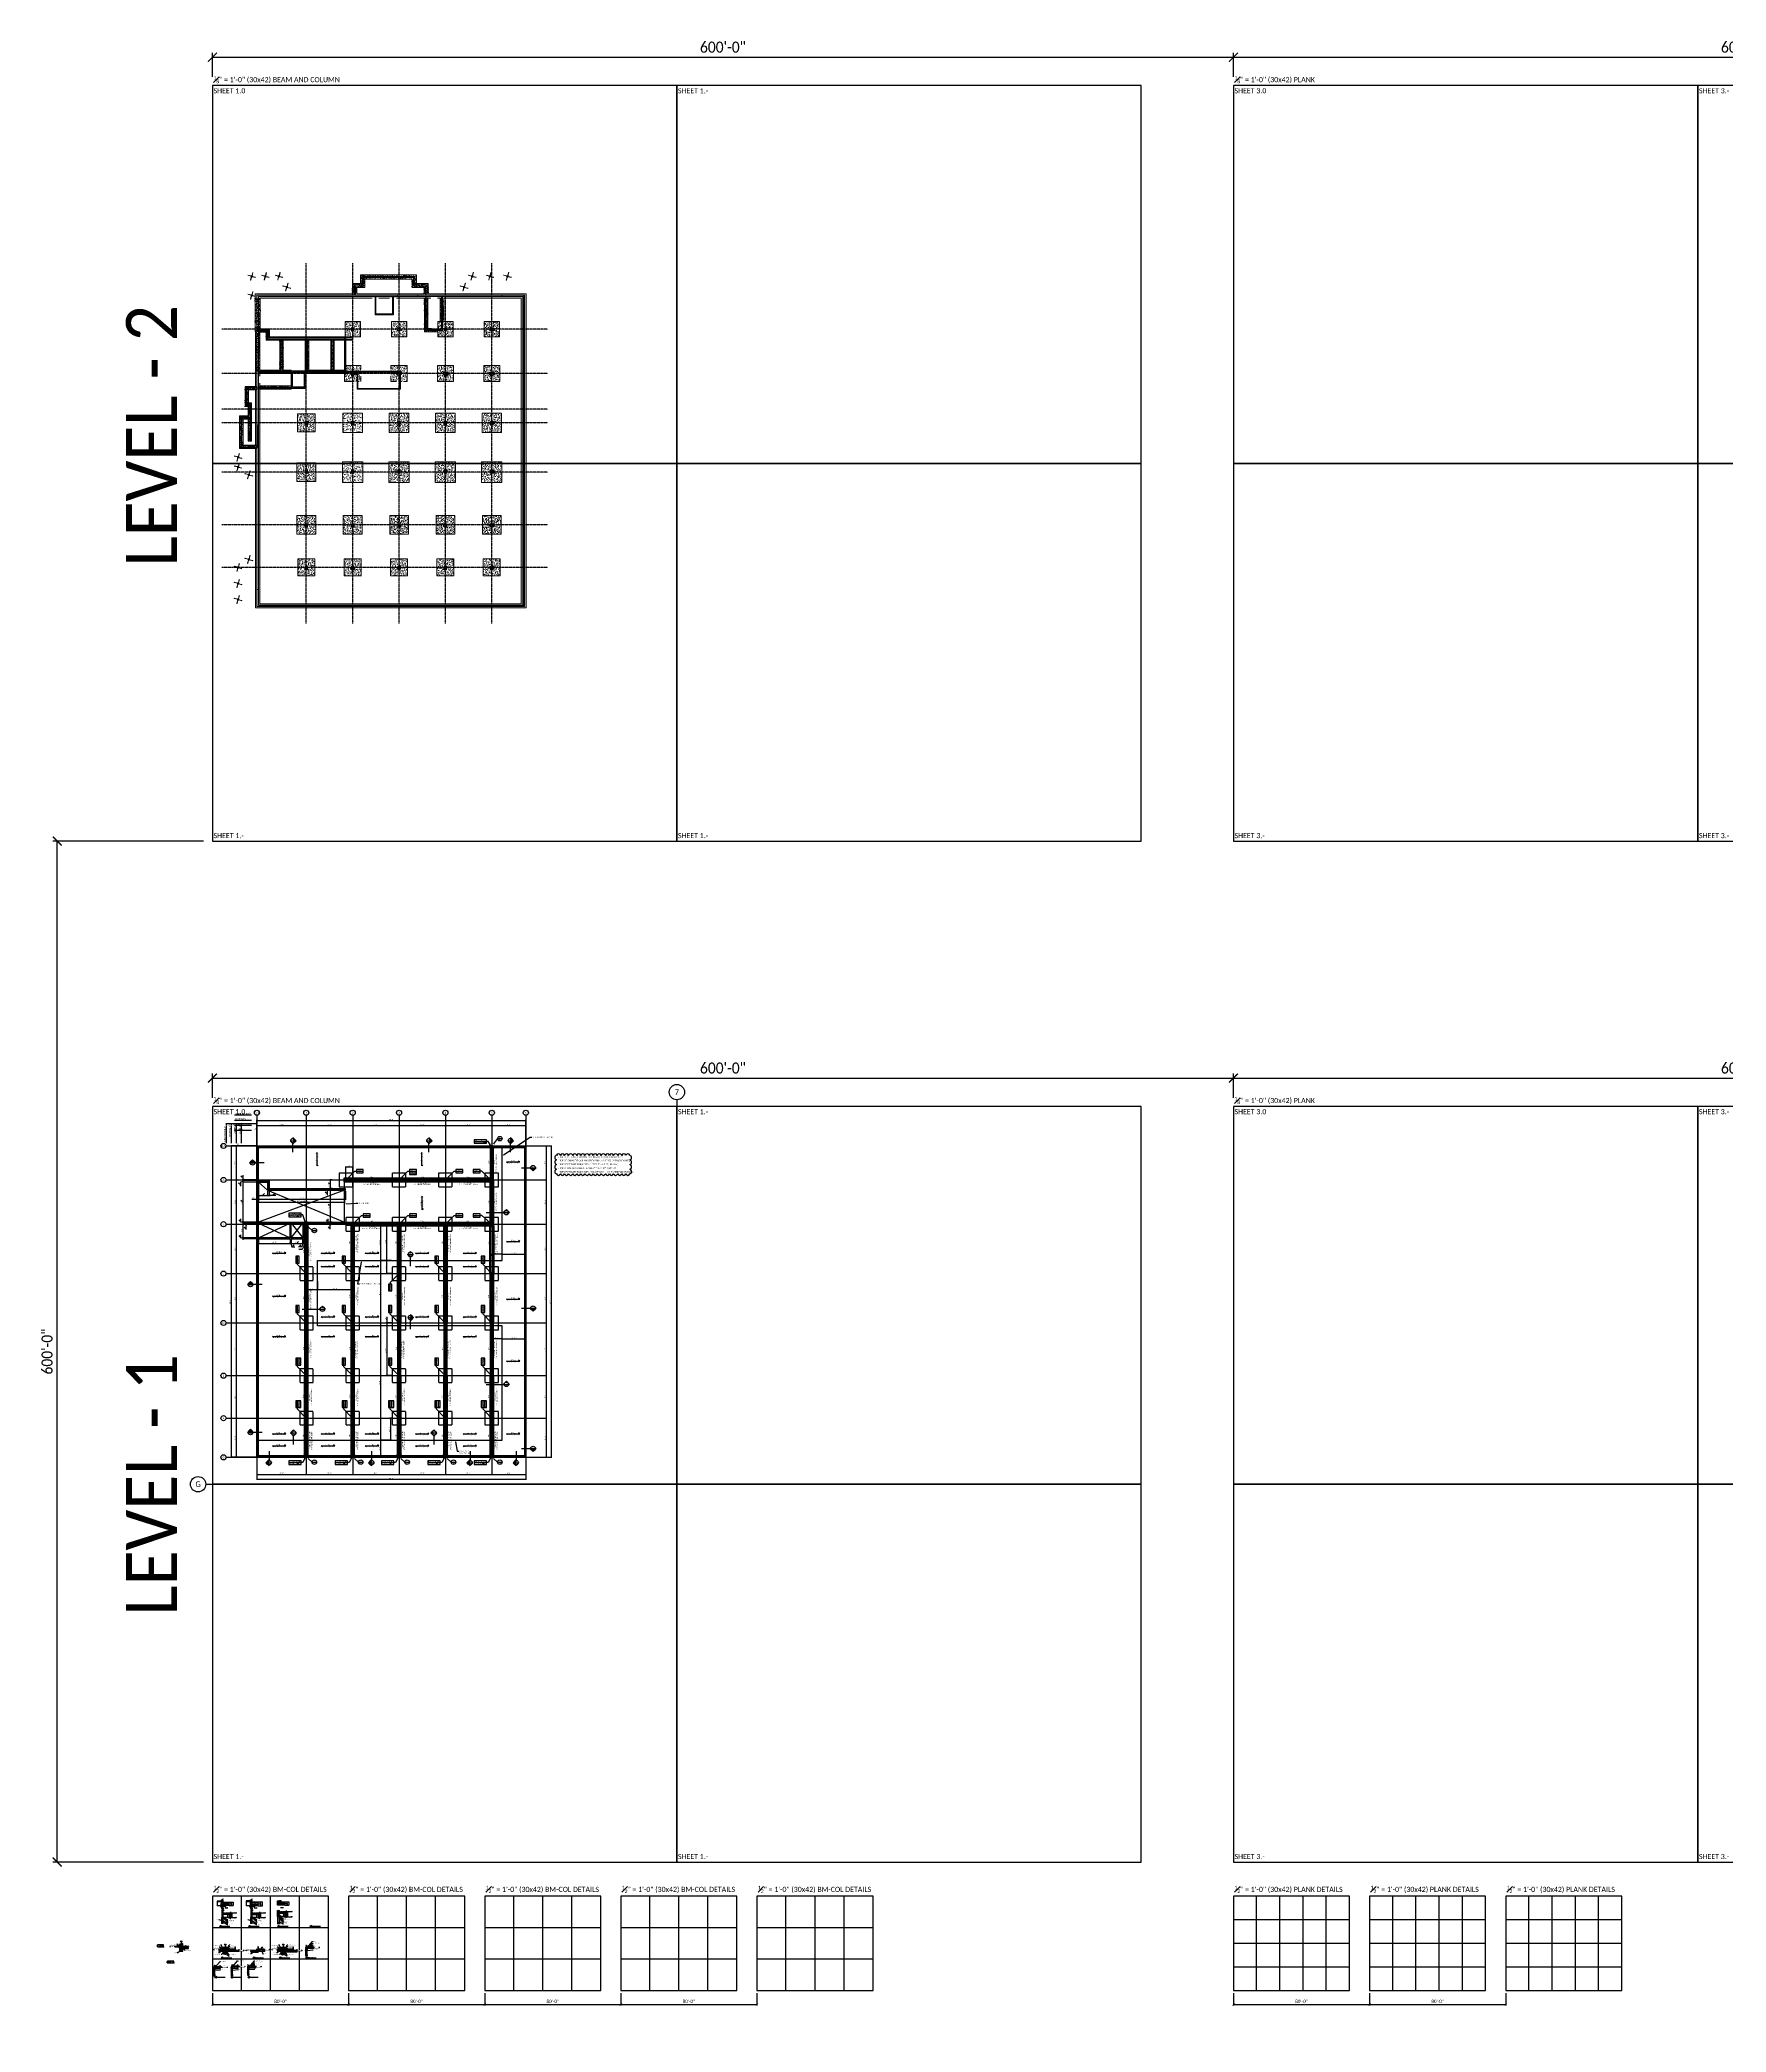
# Model space of a CAD drawing. Header units: inches. Extents: x -4800 to 29350, y 0 to 14051.
# Drawn here: x -17 to 11875, y 0 to 14051 of the extents above; entities that cross this region are included whole.
import ezdxf
from ezdxf import colors
from ezdxf.entities.mleader import LeaderData, LeaderLine
from ezdxf.enums import TextEntityAlignment as Align
from ezdxf.math import Vec2, Vec3

# ---------------------------------------------------------------- set-up
doc = ezdxf.new("R2010")
doc.units = ezdxf.units.IN
doc.header["$LTSCALE"] = 0.5
doc.header["$MEASUREMENT"] = 0
for name, pattern in [('CENTER2', [1.125, 0.75, -0.125, 0.125, -0.125]), ('HIDDEN', [0.375, 0.25, -0.125]), ('HIDDEN2', [0.1875, 0.125, -0.0625]), ('Línea de rejilla', [0.875, 0.5, -0.125, 0.125, -0.125]), ('PHANTOM2', [1.25, 0.625, -0.125, 0.125, -0.125, 0.125, -0.125]), ('Trazo', [0.25, 0.125, -0.125])]:
    doc.linetypes.add(name, pattern=pattern)
for name, color, linetype, lineweight in [('A-WALL', 113, 'Continuous', 9), ('S-COLS', 52, 'Continuous', 9), ('S-COLS-HDLN', 52, 'Trazo', 9), ('S-FNDN', 32, 'Continuous', 9), ('S-FNDN-HDLN', 4, 'Trazo', 9)]:
    doc.layers.add(name, color=color, linetype=linetype, lineweight=lineweight)
for name, color, linetype in [('Beams', 1, 'Continuous'), ('Concrete', 8, 'Continuous'), ('DET - BEARING PADS', 8, 'Continuous'), ('DET - DIMENSIONS', 3, 'Continuous'), ('DET - ELEVATION MARKER', 3, 'Continuous'), ('DET - TAG TITLE', 3, 'Continuous'), ('DET - TEXT', 3, 'Continuous'), ('DET HATCH', 8, 'Continuous'), ('Dim', 3, 'Continuous'), ('Dim - All', 3, 'Continuous'), ('Grid', 9, 'CENTER2'), ('Hatch', 8, 'Continuous'), ('PC BM - BEAM CONT.', 1, 'Continuous'), ('PC BM - DETAIL SECION', 1, 'Continuous'), ('PC BM - DIMENSION', 30, 'Continuous'), ('PC BM - GROUT TUBE', 11, 'Continuous'), ('PC BM - TAG', 3, 'Continuous'), ('PC COL - COIL ROD', 11, 'Continuous'), ('PC COL - COL HIDDEN', 40, 'HIDDEN2'), ('PC COL - COLUMN CONT.', 40, 'Continuous'), ('PC COL - TAG', 3, 'Continuous'), ('PC PLK - 10 in CONT.', 30, 'Continuous'), ('PC PLK - 12H in CONT.', 150, 'Continuous'), ('PC PLK - 12L in CONT.', 151, 'Continuous'), ('PC PLK - 12UH in CONT.', 171, 'Continuous'), ('PC PLK - DETAIL SECION', 1, 'Continuous'), ('PC PLK - DIRECTION NOTE', 3, 'Continuous'), ('PC PLK - LIGHT LINES', 8, 'Continuous'), ('Plank -  8 inch', 70, 'Continuous'), ('Plank - 12 inch', 150, 'Continuous'), ('Rebar', 150, 'Continuous'), ('S-GRID', 8, 'CENTER2'), ('S-REVN', 1, 'Continuous'), ('SHT - CIP WALL', 1, 'Continuous'), ('SHT - CMU WALL', 1, 'Continuous'), ('SHT - CMU WALL HIDDEN', 1, 'HIDDEN'), ('SHT - DIMENSION ALL', 3, 'Continuous'), ('SHT - FOOTING', 8, 'HIDDEN'), ('SHT - GRID BUBLE', 7, 'Continuous'), ('SHT - GRID LINE', 8, 'CENTER2'), ('SHT - PIER-PILASTER', 1, 'Continuous'), ('SHT - PIER-PILASTER HIDDEN', 1, 'HIDDEN2'), ('SHT - TAG FOOTING', 3, 'Continuous'), ('Text - Detail', 3, 'Continuous'), ('TITLE - TEXT', 3, 'Continuous'), ('Walls - CMU-CIP', 12, 'Continuous')]:
    doc.layers.add(name, color=color, linetype=linetype)
doc.layers.add('SHT - NO PLOT LINE 4', color=190, linetype='Continuous', plot=False)
doc.layers.add('SHT - NO PLOT LINE 5', color=230, linetype='Continuous', plot=False)
doc.layers.get('0').freeze()
doc.styles.add('CMC-NARROW', font='calibril.ttf', dxfattribs={"width": 0.9})
doc.dimstyles.new('CMC-NARROW', dxfattribs={"dimscale": 96, "dimtxt": 0.078125, "dimasz": 0.0625, "dimexe": 0.03125, "dimexo": 0.0625, "dimgap": 0.03125, "dimtad": 1, "dimdec": 4, "dimzin": 3, "dimdsep": 46, "dimlunit": 4, "dimtxsty": 'CMC-NARROW', "dimblk": 'ARCHTICK', "dimcen": 0, "dimclrd": 256, "dimclre": 256, "dimclrt": 256, "dimazin": 1, "dimtfac": 0.75, "dimtdec": 4, "dimtofl": 0, "dimtmove": 1, "dimatfit": 0, "dimfxl": 1, "dimtfillclr": 256, "dimfrac": 1, "dimtzin": 0, "dimlwd": -1, "dimlwe": -1, "dimarcsym": 0})
doc.dimstyles.new('CMC-NARROW half inch eq 1 ft', dxfattribs={"dimscale": 24, "dimtxt": 0.078125, "dimasz": 0.0625, "dimexe": 0.03125, "dimexo": 0.0625, "dimgap": 0.03125, "dimtad": 1, "dimdec": 4, "dimzin": 3, "dimdsep": 46, "dimlunit": 4, "dimtxsty": 'CMC-NARROW', "dimblk": 'ARCHTICK', "dimcen": 0, "dimclrd": 256, "dimclre": 256, "dimclrt": 256, "dimazin": 1, "dimtfac": 1, "dimtdec": 4, "dimtmove": 2, "dimatfit": 0, "dimfxl": 1, "dimtfillclr": 256, "dimfrac": 1, "dimtzin": 0, "dimlwd": -1, "dimlwe": -1, "dimarcsym": 0})
pattern_1 = [(0, (3481.324, -11847.1894), (30.72, 7.68), [1.267, -21.773, 1.267, -21.773, -122.88]), (0, (3481.324, -11847.1894), (30.72, 7.68), [-46.08, 1.267, -44.813, 1.267, -21.773, -53.76]), (0, (3481.324, -11847.1894), (30.72, 7.68), [-115.2, 1.267, -14.093, 1.267, -37.133]), (120, (3492.844, -11843.3494), (-22.011075, 22.7643004), [1.267, -21.773, 1.267, -21.773, -122.88]), (120, (3492.844, -11843.3494), (-22.011075, 22.7643004), [-46.08, 1.267, -44.813, 1.267, -21.773, -53.76]), (120, (3492.844, -11843.3494), (-22.011075, 22.7643004), [-115.2, 1.267, -14.093, 1.267, -37.133]), (240, (3496.684, -11827.9894), (-8.708925, -30.4443004), [1.267, -21.773, 1.267, -21.773, -122.88]), (240, (3496.684, -11827.9894), (-8.708925, -30.4443004), [-46.08, 1.267, -44.813, 1.267, -21.773, -53.76]), (240, (3496.684, -11827.9894), (-8.708925, -30.4443004), [-115.2, 1.267, -14.093, 1.267, -37.133])]
pattern_2 = [(50, (3481.324, -11847.19), (27.5427, -2.40992), [2.88, -31.68]), (355, (3481.324, -11847.19), (-5.327844, 28.884266), [2.304, -25.344]), (100.451, (3483.62, -11847.39), (22.215316, 26.47393), [2.448, -26.924]), (46.184, (3481.324, -11839.51), (40.981875, -6.35642), [4.32, -47.52]), (96.636, (3484.74, -11840.04), (35.89075, 37.40619), [3.671, -40.386]), (351.184, (3481.324, -11839.51), (35.89097, 37.40622), [3.456, -38.016]), (21, (3485.164, -11841.43), (22.921036, -15.46073), [2.88, -31.68]), (326, (3485.164, -11841.43), (9.34353, 27.84574), [2.304, -25.344]), (71.451, (3487.074, -11842.717), (32.26477, 12.38442), [2.448, -26.924]), (37.5, (3481.324, -11847.189), (0.466855, 12.782707), [1.267, -23.77, 1.267, -24.461, -25.44]), (37.5, (3481.324, -11847.189), (0.466855, 12.782707), [-50.765, 1.267, -24.173]), (7.5, (3481.324, -11847.19), (10.10159, 15.14509), [1.267, -13.402, 1.267, -23.194, -9.696]), (7.5, (3481.324, -11847.19), (10.10159, 15.14509), [-39.13, 1.267, -8.429]), (327.5, (3472.761, -11847.189), (20.499161, -0.86578), [1.267, -8.333, 1.267, -28.685, -39.744]), (327.5, (3472.761, -11847.189), (20.499161, -0.86578), [-39.552, 1.267, -38.477]), (317.5, (3468.92, -11847.19), (22.39478, 3.844288), [1.267, -11.213, 1.267, -18.624, -28.224]), (317.5, (3468.92, -11847.19), (22.39478, 3.844288), [-32.371, 1.267, -26.957])]
pattern_3 = [(0, (3154.324, -11847.189), (30.72, 7.68), [1.267, -21.773, 1.267, -21.773, -122.88]), (0, (3154.324, -11847.189), (30.72, 7.68), [-46.08, 1.267, -44.813, 1.267, -21.773, -53.76]), (0, (3154.324, -11847.189), (30.72, 7.68), [-115.2, 1.267, -14.093, 1.267, -37.133]), (120, (3165.844, -11843.349), (-22.011075, 22.7643004), [1.267, -21.773, 1.267, -21.773, -122.88]), (120, (3165.844, -11843.349), (-22.011075, 22.7643004), [-46.08, 1.267, -44.813, 1.267, -21.773, -53.76]), (120, (3165.844, -11843.349), (-22.011075, 22.7643004), [-115.2, 1.267, -14.093, 1.267, -37.133]), (240, (3169.684, -11827.989), (-8.708925, -30.4443004), [1.267, -21.773, 1.267, -21.773, -122.88]), (240, (3169.684, -11827.989), (-8.708925, -30.4443004), [-46.08, 1.267, -44.813, 1.267, -21.773, -53.76]), (240, (3169.684, -11827.989), (-8.708925, -30.4443004), [-115.2, 1.267, -14.093, 1.267, -37.133])]
pattern_4 = [(0, (2827.324, -11847.189), (30.72, 7.68), [1.267, -21.773, 1.267, -21.773, -122.88]), (0, (2827.324, -11847.189), (30.72, 7.68), [-46.08, 1.267, -44.813, 1.267, -21.773, -53.76]), (0, (2827.324, -11847.189), (30.72, 7.68), [-115.2, 1.267, -14.093, 1.267, -37.133]), (120, (2838.844, -11843.349), (-22.011075, 22.7643004), [1.267, -21.773, 1.267, -21.773, -122.88]), (120, (2838.844, -11843.349), (-22.011075, 22.7643004), [-46.08, 1.267, -44.813, 1.267, -21.773, -53.76]), (120, (2838.844, -11843.349), (-22.011075, 22.7643004), [-115.2, 1.267, -14.093, 1.267, -37.133]), (240, (2842.684, -11827.989), (-8.708925, -30.4443004), [1.267, -21.773, 1.267, -21.773, -122.88]), (240, (2842.684, -11827.989), (-8.708925, -30.4443004), [-46.08, 1.267, -44.813, 1.267, -21.773, -53.76]), (240, (2842.684, -11827.989), (-8.708925, -30.4443004), [-115.2, 1.267, -14.093, 1.267, -37.133])]
pattern_5 = [(0, (2172.339, -11846.205), (30.72, 7.68), [1.267, -21.773, 1.267, -21.773, -122.88]), (0, (2172.339, -11846.205), (30.72, 7.68), [-46.08, 1.267, -44.813, 1.267, -21.773, -53.76]), (0, (2172.339, -11846.205), (30.72, 7.68), [-115.2, 1.267, -14.093, 1.267, -37.133]), (120, (2183.859, -11842.365), (-22.011075, 22.7643004), [1.267, -21.773, 1.267, -21.773, -122.88]), (120, (2183.859, -11842.365), (-22.011075, 22.7643004), [-46.08, 1.267, -44.813, 1.267, -21.773, -53.76]), (120, (2183.859, -11842.365), (-22.011075, 22.7643004), [-115.2, 1.267, -14.093, 1.267, -37.133]), (240, (2187.699, -11827.005), (-8.708925, -30.4443004), [1.267, -21.773, 1.267, -21.773, -122.88]), (240, (2187.699, -11827.005), (-8.708925, -30.4443004), [-46.08, 1.267, -44.813, 1.267, -21.773, -53.76]), (240, (2187.699, -11827.005), (-8.708925, -30.4443004), [-115.2, 1.267, -14.093, 1.267, -37.133])]
pattern_6 = [(270, (-10840.174, -3153.339), (7.68, -30.72), [1.267, -21.773, 1.267, -21.773, -122.88]), (270, (-10840.174, -3153.339), (7.68, -30.72), [-46.08, 1.267, -44.813, 1.267, -21.773, -53.76]), (270, (-10840.174, -3153.339), (7.68, -30.72), [-115.2, 1.267, -14.093, 1.267, -37.133]), (30, (-10836.334, -3164.859), (22.7643004, 22.011075), [1.267, -21.773, 1.267, -21.773, -122.88]), (30, (-10836.334, -3164.859), (22.7643004, 22.011075), [-46.08, 1.267, -44.813, 1.267, -21.773, -53.76]), (30, (-10836.334, -3164.859), (22.7643004, 22.011075), [-115.2, 1.267, -14.093, 1.267, -37.133]), (150, (-10820.974, -3168.699), (-30.4443004, 8.708925), [1.267, -21.773, 1.267, -21.773, -122.88]), (150, (-10820.974, -3168.699), (-30.4443004, 8.708925), [-46.08, 1.267, -44.813, 1.267, -21.773, -53.76]), (150, (-10820.974, -3168.699), (-30.4443004, 8.708925), [-115.2, 1.267, -14.093, 1.267, -37.133])]
pattern_7 = [(90, (10466.205, 3155.308), (-7.68, 30.72), [1.267, -21.773, 1.267, -21.773, -122.88]), (90, (10466.205, 3155.308), (-7.68, 30.72), [-46.08, 1.267, -44.813, 1.267, -21.773, -53.76]), (90, (10466.205, 3155.308), (-7.68, 30.72), [-115.2, 1.267, -14.093, 1.267, -37.133]), (210, (10462.365, 3166.828), (-22.7643004, -22.011075), [1.267, -21.773, 1.267, -21.773, -122.88]), (210, (10462.365, 3166.828), (-22.7643004, -22.011075), [-46.08, 1.267, -44.813, 1.267, -21.773, -53.76]), (210, (10462.365, 3166.828), (-22.7643004, -22.011075), [-115.2, 1.267, -14.093, 1.267, -37.133]), (330, (10447.005, 3170.668), (30.4443004, -8.708925), [1.267, -21.773, 1.267, -21.773, -122.88]), (330, (10447.005, 3170.668), (30.4443004, -8.708925), [-46.08, 1.267, -44.813, 1.267, -21.773, -53.76]), (330, (10447.005, 3170.668), (30.4443004, -8.708925), [-115.2, 1.267, -14.093, 1.267, -37.133])]
pattern_8 = [(90, (11186.205, 3155.308), (-7.68, 30.72), [1.267, -21.773, 1.267, -21.773, -122.88]), (90, (11186.205, 3155.308), (-7.68, 30.72), [-46.08, 1.267, -44.813, 1.267, -21.773, -53.76]), (90, (11186.205, 3155.308), (-7.68, 30.72), [-115.2, 1.267, -14.093, 1.267, -37.133]), (210, (11182.365, 3166.828), (-22.7643004, -22.011075), [1.267, -21.773, 1.267, -21.773, -122.88]), (210, (11182.365, 3166.828), (-22.7643004, -22.011075), [-46.08, 1.267, -44.813, 1.267, -21.773, -53.76]), (210, (11182.365, 3166.828), (-22.7643004, -22.011075), [-115.2, 1.267, -14.093, 1.267, -37.133]), (330, (11167.005, 3170.668), (30.4443004, -8.708925), [1.267, -21.773, 1.267, -21.773, -122.88]), (330, (11167.005, 3170.668), (30.4443004, -8.708925), [-46.08, 1.267, -44.813, 1.267, -21.773, -53.76]), (330, (11167.005, 3170.668), (30.4443004, -8.708925), [-115.2, 1.267, -14.093, 1.267, -37.133])]
pattern_9 = [(90, (10166.205, 3155.308), (-7.68, 30.72), [1.267, -21.773, 1.267, -21.773, -122.88]), (90, (10166.205, 3155.308), (-7.68, 30.72), [-46.08, 1.267, -44.813, 1.267, -21.773, -53.76]), (90, (10166.205, 3155.308), (-7.68, 30.72), [-115.2, 1.267, -14.093, 1.267, -37.133]), (210, (10162.365, 3166.828), (-22.7643004, -22.011075), [1.267, -21.773, 1.267, -21.773, -122.88]), (210, (10162.365, 3166.828), (-22.7643004, -22.011075), [-46.08, 1.267, -44.813, 1.267, -21.773, -53.76]), (210, (10162.365, 3166.828), (-22.7643004, -22.011075), [-115.2, 1.267, -14.093, 1.267, -37.133]), (330, (10147.005, 3170.668), (30.4443004, -8.708925), [1.267, -21.773, 1.267, -21.773, -122.88]), (330, (10147.005, 3170.668), (30.4443004, -8.708925), [-46.08, 1.267, -44.813, 1.267, -21.773, -53.76]), (330, (10147.005, 3170.668), (30.4443004, -8.708925), [-115.2, 1.267, -14.093, 1.267, -37.133])]
pattern_10 = [(270, (-10840.174, -2826.339), (7.68, -30.72), [1.267, -21.773, 1.267, -21.773, -122.88]), (270, (-10840.174, -2826.339), (7.68, -30.72), [-46.08, 1.267, -44.813, 1.267, -21.773, -53.76]), (270, (-10840.174, -2826.339), (7.68, -30.72), [-115.2, 1.267, -14.093, 1.267, -37.133]), (30, (-10836.334, -2837.859), (22.7643004, 22.011075), [1.267, -21.773, 1.267, -21.773, -122.88]), (30, (-10836.334, -2837.859), (22.7643004, 22.011075), [-46.08, 1.267, -44.813, 1.267, -21.773, -53.76]), (30, (-10836.334, -2837.859), (22.7643004, 22.011075), [-115.2, 1.267, -14.093, 1.267, -37.133]), (150, (-10820.974, -2841.699), (-30.4443004, 8.708925), [1.267, -21.773, 1.267, -21.773, -122.88]), (150, (-10820.974, -2841.699), (-30.4443004, 8.708925), [-46.08, 1.267, -44.813, 1.267, -21.773, -53.76]), (150, (-10820.974, -2841.699), (-30.4443004, 8.708925), [-115.2, 1.267, -14.093, 1.267, -37.133])]
pattern_11 = [(90, (10466.205, 2828.308), (-7.68, 30.72), [1.267, -21.773, 1.267, -21.773, -122.88]), (90, (10466.205, 2828.308), (-7.68, 30.72), [-46.08, 1.267, -44.813, 1.267, -21.773, -53.76]), (90, (10466.205, 2828.308), (-7.68, 30.72), [-115.2, 1.267, -14.093, 1.267, -37.133]), (210, (10462.365, 2839.828), (-22.7643004, -22.011075), [1.267, -21.773, 1.267, -21.773, -122.88]), (210, (10462.365, 2839.828), (-22.7643004, -22.011075), [-46.08, 1.267, -44.813, 1.267, -21.773, -53.76]), (210, (10462.365, 2839.828), (-22.7643004, -22.011075), [-115.2, 1.267, -14.093, 1.267, -37.133]), (330, (10447.005, 2843.668), (30.4443004, -8.708925), [1.267, -21.773, 1.267, -21.773, -122.88]), (330, (10447.005, 2843.668), (30.4443004, -8.708925), [-46.08, 1.267, -44.813, 1.267, -21.773, -53.76]), (330, (10447.005, 2843.668), (30.4443004, -8.708925), [-115.2, 1.267, -14.093, 1.267, -37.133])]
pattern_12 = [(90, (11186.205, 2828.308), (-7.68, 30.72), [1.267, -21.773, 1.267, -21.773, -122.88]), (90, (11186.205, 2828.308), (-7.68, 30.72), [-46.08, 1.267, -44.813, 1.267, -21.773, -53.76]), (90, (11186.205, 2828.308), (-7.68, 30.72), [-115.2, 1.267, -14.093, 1.267, -37.133]), (210, (11182.365, 2839.828), (-22.7643004, -22.011075), [1.267, -21.773, 1.267, -21.773, -122.88]), (210, (11182.365, 2839.828), (-22.7643004, -22.011075), [-46.08, 1.267, -44.813, 1.267, -21.773, -53.76]), (210, (11182.365, 2839.828), (-22.7643004, -22.011075), [-115.2, 1.267, -14.093, 1.267, -37.133]), (330, (11167.005, 2843.668), (30.4443004, -8.708925), [1.267, -21.773, 1.267, -21.773, -122.88]), (330, (11167.005, 2843.668), (30.4443004, -8.708925), [-46.08, 1.267, -44.813, 1.267, -21.773, -53.76]), (330, (11167.005, 2843.668), (30.4443004, -8.708925), [-115.2, 1.267, -14.093, 1.267, -37.133])]
pattern_13 = [(90, (11534.205, 2501.308), (-7.68, 30.72), [1.267, -21.773, 1.267, -21.773, -122.88]), (90, (11534.205, 2501.308), (-7.68, 30.72), [-46.08, 1.267, -44.813, 1.267, -21.773, -53.76]), (90, (11534.205, 2501.308), (-7.68, 30.72), [-115.2, 1.267, -14.093, 1.267, -37.133]), (210, (11530.365, 2512.828), (-22.7643004, -22.011075), [1.267, -21.773, 1.267, -21.773, -122.88]), (210, (11530.365, 2512.828), (-22.7643004, -22.011075), [-46.08, 1.267, -44.813, 1.267, -21.773, -53.76]), (210, (11530.365, 2512.828), (-22.7643004, -22.011075), [-115.2, 1.267, -14.093, 1.267, -37.133]), (330, (11515.005, 2516.668), (30.4443004, -8.708925), [1.267, -21.773, 1.267, -21.773, -122.88]), (330, (11515.005, 2516.668), (30.4443004, -8.708925), [-46.08, 1.267, -44.813, 1.267, -21.773, -53.76]), (330, (11515.005, 2516.668), (30.4443004, -8.708925), [-115.2, 1.267, -14.093, 1.267, -37.133])]
pattern_14 = [(270, (-10840.174, -2499.339), (7.68, -30.72), [1.267, -21.773, 1.267, -21.773, -122.88]), (270, (-10840.174, -2499.339), (7.68, -30.72), [-46.08, 1.267, -44.813, 1.267, -21.773, -53.76]), (270, (-10840.174, -2499.339), (7.68, -30.72), [-115.2, 1.267, -14.093, 1.267, -37.133]), (30, (-10836.334, -2510.859), (22.7643004, 22.011075), [1.267, -21.773, 1.267, -21.773, -122.88]), (30, (-10836.334, -2510.859), (22.7643004, 22.011075), [-46.08, 1.267, -44.813, 1.267, -21.773, -53.76]), (30, (-10836.334, -2510.859), (22.7643004, 22.011075), [-115.2, 1.267, -14.093, 1.267, -37.133]), (150, (-10820.974, -2514.699), (-30.4443004, 8.708925), [1.267, -21.773, 1.267, -21.773, -122.88]), (150, (-10820.974, -2514.699), (-30.4443004, 8.708925), [-46.08, 1.267, -44.813, 1.267, -21.773, -53.76]), (150, (-10820.974, -2514.699), (-30.4443004, 8.708925), [-115.2, 1.267, -14.093, 1.267, -37.133])]
pattern_15 = [(90, (10466.205, 2501.308), (-7.68, 30.72), [1.267, -21.773, 1.267, -21.773, -122.88]), (90, (10466.205, 2501.308), (-7.68, 30.72), [-46.08, 1.267, -44.813, 1.267, -21.773, -53.76]), (90, (10466.205, 2501.308), (-7.68, 30.72), [-115.2, 1.267, -14.093, 1.267, -37.133]), (210, (10462.365, 2512.828), (-22.7643004, -22.011075), [1.267, -21.773, 1.267, -21.773, -122.88]), (210, (10462.365, 2512.828), (-22.7643004, -22.011075), [-46.08, 1.267, -44.813, 1.267, -21.773, -53.76]), (210, (10462.365, 2512.828), (-22.7643004, -22.011075), [-115.2, 1.267, -14.093, 1.267, -37.133]), (330, (10447.005, 2516.668), (30.4443004, -8.708925), [1.267, -21.773, 1.267, -21.773, -122.88]), (330, (10447.005, 2516.668), (30.4443004, -8.708925), [-46.08, 1.267, -44.813, 1.267, -21.773, -53.76]), (330, (10447.005, 2516.668), (30.4443004, -8.708925), [-115.2, 1.267, -14.093, 1.267, -37.133])]
pattern_16 = [(90, (11186.205, 2501.308), (-7.68, 30.72), [1.267, -21.773, 1.267, -21.773, -122.88]), (90, (11186.205, 2501.308), (-7.68, 30.72), [-46.08, 1.267, -44.813, 1.267, -21.773, -53.76]), (90, (11186.205, 2501.308), (-7.68, 30.72), [-115.2, 1.267, -14.093, 1.267, -37.133]), (210, (11182.365, 2512.828), (-22.7643004, -22.011075), [1.267, -21.773, 1.267, -21.773, -122.88]), (210, (11182.365, 2512.828), (-22.7643004, -22.011075), [-46.08, 1.267, -44.813, 1.267, -21.773, -53.76]), (210, (11182.365, 2512.828), (-22.7643004, -22.011075), [-115.2, 1.267, -14.093, 1.267, -37.133]), (330, (11167.005, 2516.668), (30.4443004, -8.708925), [1.267, -21.773, 1.267, -21.773, -122.88]), (330, (11167.005, 2516.668), (30.4443004, -8.708925), [-46.08, 1.267, -44.813, 1.267, -21.773, -53.76]), (330, (11167.005, 2516.668), (30.4443004, -8.708925), [-115.2, 1.267, -14.093, 1.267, -37.133])]
pattern_17 = [(90, (11534.205, 2174.308), (-7.68, 30.72), [1.267, -21.773, 1.267, -21.773, -122.88]), (90, (11534.205, 2174.308), (-7.68, 30.72), [-46.08, 1.267, -44.813, 1.267, -21.773, -53.76]), (90, (11534.205, 2174.308), (-7.68, 30.72), [-115.2, 1.267, -14.093, 1.267, -37.133]), (210, (11530.365, 2185.828), (-22.7643004, -22.011075), [1.267, -21.773, 1.267, -21.773, -122.88]), (210, (11530.365, 2185.828), (-22.7643004, -22.011075), [-46.08, 1.267, -44.813, 1.267, -21.773, -53.76]), (210, (11530.365, 2185.828), (-22.7643004, -22.011075), [-115.2, 1.267, -14.093, 1.267, -37.133]), (330, (11515.005, 2189.668), (30.4443004, -8.708925), [1.267, -21.773, 1.267, -21.773, -122.88]), (330, (11515.005, 2189.668), (30.4443004, -8.708925), [-46.08, 1.267, -44.813, 1.267, -21.773, -53.76]), (330, (11515.005, 2189.668), (30.4443004, -8.708925), [-115.2, 1.267, -14.093, 1.267, -37.133])]
pattern_18 = [(270, (-10840.174, -2172.339), (7.68, -30.72), [1.267, -21.773, 1.267, -21.773, -122.88]), (270, (-10840.174, -2172.339), (7.68, -30.72), [-46.08, 1.267, -44.813, 1.267, -21.773, -53.76]), (270, (-10840.174, -2172.339), (7.68, -30.72), [-115.2, 1.267, -14.093, 1.267, -37.133]), (30, (-10836.334, -2183.859), (22.7643004, 22.011075), [1.267, -21.773, 1.267, -21.773, -122.88]), (30, (-10836.334, -2183.859), (22.7643004, 22.011075), [-46.08, 1.267, -44.813, 1.267, -21.773, -53.76]), (30, (-10836.334, -2183.859), (22.7643004, 22.011075), [-115.2, 1.267, -14.093, 1.267, -37.133]), (150, (-10820.974, -2187.699), (-30.4443004, 8.708925), [1.267, -21.773, 1.267, -21.773, -122.88]), (150, (-10820.974, -2187.699), (-30.4443004, 8.708925), [-46.08, 1.267, -44.813, 1.267, -21.773, -53.76]), (150, (-10820.974, -2187.699), (-30.4443004, 8.708925), [-115.2, 1.267, -14.093, 1.267, -37.133])]
pattern_19 = [(90, (10466.205, 2174.308), (-7.68, 30.72), [1.267, -21.773, 1.267, -21.773, -122.88]), (90, (10466.205, 2174.308), (-7.68, 30.72), [-46.08, 1.267, -44.813, 1.267, -21.773, -53.76]), (90, (10466.205, 2174.308), (-7.68, 30.72), [-115.2, 1.267, -14.093, 1.267, -37.133]), (210, (10462.365, 2185.828), (-22.7643004, -22.011075), [1.267, -21.773, 1.267, -21.773, -122.88]), (210, (10462.365, 2185.828), (-22.7643004, -22.011075), [-46.08, 1.267, -44.813, 1.267, -21.773, -53.76]), (210, (10462.365, 2185.828), (-22.7643004, -22.011075), [-115.2, 1.267, -14.093, 1.267, -37.133]), (330, (10447.005, 2189.668), (30.4443004, -8.708925), [1.267, -21.773, 1.267, -21.773, -122.88]), (330, (10447.005, 2189.668), (30.4443004, -8.708925), [-46.08, 1.267, -44.813, 1.267, -21.773, -53.76]), (330, (10447.005, 2189.668), (30.4443004, -8.708925), [-115.2, 1.267, -14.093, 1.267, -37.133])]
pattern_20 = [(90, (11186.205, 2174.308), (-7.68, 30.72), [1.267, -21.773, 1.267, -21.773, -122.88]), (90, (11186.205, 2174.308), (-7.68, 30.72), [-46.08, 1.267, -44.813, 1.267, -21.773, -53.76]), (90, (11186.205, 2174.308), (-7.68, 30.72), [-115.2, 1.267, -14.093, 1.267, -37.133]), (210, (11182.365, 2185.828), (-22.7643004, -22.011075), [1.267, -21.773, 1.267, -21.773, -122.88]), (210, (11182.365, 2185.828), (-22.7643004, -22.011075), [-46.08, 1.267, -44.813, 1.267, -21.773, -53.76]), (210, (11182.365, 2185.828), (-22.7643004, -22.011075), [-115.2, 1.267, -14.093, 1.267, -37.133]), (330, (11167.005, 2189.668), (30.4443004, -8.708925), [1.267, -21.773, 1.267, -21.773, -122.88]), (330, (11167.005, 2189.668), (30.4443004, -8.708925), [-46.08, 1.267, -44.813, 1.267, -21.773, -53.76]), (330, (11167.005, 2189.668), (30.4443004, -8.708925), [-115.2, 1.267, -14.093, 1.267, -37.133])]
pattern_21 = [(90, (10166.205, 2828.308), (-7.68, 30.72), [1.267, -21.773, 1.267, -21.773, -122.88]), (90, (10166.205, 2828.308), (-7.68, 30.72), [-46.08, 1.267, -44.813, 1.267, -21.773, -53.76]), (90, (10166.205, 2828.308), (-7.68, 30.72), [-115.2, 1.267, -14.093, 1.267, -37.133]), (210, (10162.365, 2839.828), (-22.7643004, -22.011075), [1.267, -21.773, 1.267, -21.773, -122.88]), (210, (10162.365, 2839.828), (-22.7643004, -22.011075), [-46.08, 1.267, -44.813, 1.267, -21.773, -53.76]), (210, (10162.365, 2839.828), (-22.7643004, -22.011075), [-115.2, 1.267, -14.093, 1.267, -37.133]), (330, (10147.005, 2843.668), (30.4443004, -8.708925), [1.267, -21.773, 1.267, -21.773, -122.88]), (330, (10147.005, 2843.668), (30.4443004, -8.708925), [-46.08, 1.267, -44.813, 1.267, -21.773, -53.76]), (330, (10147.005, 2843.668), (30.4443004, -8.708925), [-115.2, 1.267, -14.093, 1.267, -37.133])]
pattern_22 = [(90, (10166.205, 2501.308), (-7.68, 30.72), [1.267, -21.773, 1.267, -21.773, -122.88]), (90, (10166.205, 2501.308), (-7.68, 30.72), [-46.08, 1.267, -44.813, 1.267, -21.773, -53.76]), (90, (10166.205, 2501.308), (-7.68, 30.72), [-115.2, 1.267, -14.093, 1.267, -37.133]), (210, (10162.365, 2512.828), (-22.7643004, -22.011075), [1.267, -21.773, 1.267, -21.773, -122.88]), (210, (10162.365, 2512.828), (-22.7643004, -22.011075), [-46.08, 1.267, -44.813, 1.267, -21.773, -53.76]), (210, (10162.365, 2512.828), (-22.7643004, -22.011075), [-115.2, 1.267, -14.093, 1.267, -37.133]), (330, (10147.005, 2516.668), (30.4443004, -8.708925), [1.267, -21.773, 1.267, -21.773, -122.88]), (330, (10147.005, 2516.668), (30.4443004, -8.708925), [-46.08, 1.267, -44.813, 1.267, -21.773, -53.76]), (330, (10147.005, 2516.668), (30.4443004, -8.708925), [-115.2, 1.267, -14.093, 1.267, -37.133])]
pattern_23 = [(90, (10166.205, 2174.308), (-7.68, 30.72), [1.267, -21.773, 1.267, -21.773, -122.88]), (90, (10166.205, 2174.308), (-7.68, 30.72), [-46.08, 1.267, -44.813, 1.267, -21.773, -53.76]), (90, (10166.205, 2174.308), (-7.68, 30.72), [-115.2, 1.267, -14.093, 1.267, -37.133]), (210, (10162.365, 2185.828), (-22.7643004, -22.011075), [1.267, -21.773, 1.267, -21.773, -122.88]), (210, (10162.365, 2185.828), (-22.7643004, -22.011075), [-46.08, 1.267, -44.813, 1.267, -21.773, -53.76]), (210, (10162.365, 2185.828), (-22.7643004, -22.011075), [-115.2, 1.267, -14.093, 1.267, -37.133]), (330, (10147.005, 2189.668), (30.4443004, -8.708925), [1.267, -21.773, 1.267, -21.773, -122.88]), (330, (10147.005, 2189.668), (30.4443004, -8.708925), [-46.08, 1.267, -44.813, 1.267, -21.773, -53.76]), (330, (10147.005, 2189.668), (30.4443004, -8.708925), [-115.2, 1.267, -14.093, 1.267, -37.133])]
pattern_24 = [(270, (-10840.174, -3480.339), (7.68, -30.72), [1.267, -21.773, 1.267, -21.773, -122.88]), (270, (-10840.174, -3480.339), (7.68, -30.72), [-46.08, 1.267, -44.813, 1.267, -21.773, -53.76]), (270, (-10840.174, -3480.339), (7.68, -30.72), [-115.2, 1.267, -14.093, 1.267, -37.133]), (30, (-10836.334, -3491.859), (22.7643004, 22.011075), [1.267, -21.773, 1.267, -21.773, -122.88]), (30, (-10836.334, -3491.859), (22.7643004, 22.011075), [-46.08, 1.267, -44.813, 1.267, -21.773, -53.76]), (30, (-10836.334, -3491.859), (22.7643004, 22.011075), [-115.2, 1.267, -14.093, 1.267, -37.133]), (150, (-10820.974, -3495.699), (-30.4443004, 8.708925), [1.267, -21.773, 1.267, -21.773, -122.88]), (150, (-10820.974, -3495.699), (-30.4443004, 8.708925), [-46.08, 1.267, -44.813, 1.267, -21.773, -53.76]), (150, (-10820.974, -3495.699), (-30.4443004, 8.708925), [-115.2, 1.267, -14.093, 1.267, -37.133])]
pattern_25 = [(90, (10466.205, 3482.308), (-7.68, 30.72), [1.267, -21.773, 1.267, -21.773, -122.88]), (90, (10466.205, 3482.308), (-7.68, 30.72), [-46.08, 1.267, -44.813, 1.267, -21.773, -53.76]), (90, (10466.205, 3482.308), (-7.68, 30.72), [-115.2, 1.267, -14.093, 1.267, -37.133]), (210, (10462.365, 3493.828), (-22.7643004, -22.011075), [1.267, -21.773, 1.267, -21.773, -122.88]), (210, (10462.365, 3493.828), (-22.7643004, -22.011075), [-46.08, 1.267, -44.813, 1.267, -21.773, -53.76]), (210, (10462.365, 3493.828), (-22.7643004, -22.011075), [-115.2, 1.267, -14.093, 1.267, -37.133]), (330, (10447.005, 3497.668), (30.4443004, -8.708925), [1.267, -21.773, 1.267, -21.773, -122.88]), (330, (10447.005, 3497.668), (30.4443004, -8.708925), [-46.08, 1.267, -44.813, 1.267, -21.773, -53.76]), (330, (10447.005, 3497.668), (30.4443004, -8.708925), [-115.2, 1.267, -14.093, 1.267, -37.133])]
pattern_26 = [(90, (10166.205, 3482.308), (-7.68, 30.72), [1.267, -21.773, 1.267, -21.773, -122.88]), (90, (10166.205, 3482.308), (-7.68, 30.72), [-46.08, 1.267, -44.813, 1.267, -21.773, -53.76]), (90, (10166.205, 3482.308), (-7.68, 30.72), [-115.2, 1.267, -14.093, 1.267, -37.133]), (210, (10162.365, 3493.828), (-22.7643004, -22.011075), [1.267, -21.773, 1.267, -21.773, -122.88]), (210, (10162.365, 3493.828), (-22.7643004, -22.011075), [-46.08, 1.267, -44.813, 1.267, -21.773, -53.76]), (210, (10162.365, 3493.828), (-22.7643004, -22.011075), [-115.2, 1.267, -14.093, 1.267, -37.133]), (330, (10147.005, 3497.668), (30.4443004, -8.708925), [1.267, -21.773, 1.267, -21.773, -122.88]), (330, (10147.005, 3497.668), (30.4443004, -8.708925), [-46.08, 1.267, -44.813, 1.267, -21.773, -53.76]), (330, (10147.005, 3497.668), (30.4443004, -8.708925), [-115.2, 1.267, -14.093, 1.267, -37.133])]
pattern_27 = [(90, (11186.205, 3482.308), (-7.68, 30.72), [1.267, -21.773, 1.267, -21.773, -122.88]), (90, (11186.205, 3482.308), (-7.68, 30.72), [-46.08, 1.267, -44.813, 1.267, -21.773, -53.76]), (90, (11186.205, 3482.308), (-7.68, 30.72), [-115.2, 1.267, -14.093, 1.267, -37.133]), (210, (11182.365, 3493.828), (-22.7643004, -22.011075), [1.267, -21.773, 1.267, -21.773, -122.88]), (210, (11182.365, 3493.828), (-22.7643004, -22.011075), [-46.08, 1.267, -44.813, 1.267, -21.773, -53.76]), (210, (11182.365, 3493.828), (-22.7643004, -22.011075), [-115.2, 1.267, -14.093, 1.267, -37.133]), (330, (11167.005, 3497.668), (30.4443004, -8.708925), [1.267, -21.773, 1.267, -21.773, -122.88]), (330, (11167.005, 3497.668), (30.4443004, -8.708925), [-46.08, 1.267, -44.813, 1.267, -21.773, -53.76]), (330, (11167.005, 3497.668), (30.4443004, -8.708925), [-115.2, 1.267, -14.093, 1.267, -37.133])]

# ---------------------------------------------------------------- blocks, each defined once
blk = doc.blocks.new('_ArchTick')
at = {"color": 0, "linetype": 'ByBlock', "const_width": 0.15}
blk.add_lwpolyline([(-0.5, -0.5), (0.5, 0.5)], dxfattribs=at)
blk = doc.blocks.new('*D54')
at = {"layer": 'Defpoints', "color": 0, "transparency": 16777216}
for p in [(1200, 294), (2160, 294), (2160, 196)]:
    blk.add_point(p, dxfattribs=at)
at = {"layer": 'SHT - NO PLOT LINE 4', "transparency": 16777216}
for p, q in [((1200, 275), (1200, 187)), ((1200, 196), (2160, 196)), ((2160, 275), (2160, 187))]:
    blk.add_line(p, q, dxfattribs=at)
at = {"layer": 'SHT - NO PLOT LINE 4', "transparency": 16777216, "xscale": 18.75, "yscale": 18.75, "zscale": 18.75, "rotation": 180}
blk.add_blockref('_ArchTick', (1200, 196), dxfattribs=at)
at = {"layer": 'SHT - NO PLOT LINE 4', "transparency": 16777216, "xscale": 18.75, "yscale": 18.75, "zscale": 18.75}
blk.add_blockref('_ArchTick', (2160, 196), dxfattribs=at)
at = {"layer": 'SHT - NO PLOT LINE 4', "transparency": 16777216, "insert": (1680, 217), "char_height": 23.4, "attachment_point": 5, "style": 'CMC-NARROW'}
blk.add_mtext('80\'-0"', dxfattribs=at)
blk = doc.blocks.new('*D49')
at = {"layer": 'Defpoints', "color": 0, "transparency": 16777216}
for p in [(8400, 6728), (1200, 6528), (8400, 6528)]:
    blk.add_point(p, dxfattribs=at)
at = {"layer": 'SHT - NO PLOT LINE 4', "transparency": 16777216}
for p, q in [((1200, 6590), (1200, 6760)), ((8400, 6590), (8400, 6760)), ((1200, 6728), (8400, 6728))]:
    blk.add_line(p, q, dxfattribs=at)
at = {"layer": 'SHT - NO PLOT LINE 4', "transparency": 16777216, "xscale": 62.5, "yscale": 62.5, "zscale": 62.5, "rotation": 180}
blk.add_blockref('_ArchTick', (1200, 6728), dxfattribs=at)
at = {"layer": 'SHT - NO PLOT LINE 4', "transparency": 16777216, "xscale": 62.5, "yscale": 62.5, "zscale": 62.5}
blk.add_blockref('_ArchTick', (8400, 6728), dxfattribs=at)
at = {"layer": 'SHT - NO PLOT LINE 4', "transparency": 16777216, "insert": (4800, 6799), "char_height": 78.1, "attachment_point": 5, "style": 'CMC-NARROW'}
blk.add_mtext('600\'-0"', dxfattribs=at)
blk = doc.blocks.new('*D55')
at = {"layer": 'Defpoints', "color": 0, "transparency": 16777216}
for p in [(2160, 294), (3120, 294), (3120, 196)]:
    blk.add_point(p, dxfattribs=at)
at = {"layer": 'SHT - NO PLOT LINE 4', "transparency": 16777216}
for p, q in [((2160, 275), (2160, 187)), ((2160, 196), (3120, 196)), ((3120, 275), (3120, 187))]:
    blk.add_line(p, q, dxfattribs=at)
at = {"layer": 'SHT - NO PLOT LINE 4', "transparency": 16777216, "xscale": 18.75, "yscale": 18.75, "zscale": 18.75, "rotation": 180}
blk.add_blockref('_ArchTick', (2160, 196), dxfattribs=at)
at = {"layer": 'SHT - NO PLOT LINE 4', "transparency": 16777216, "xscale": 18.75, "yscale": 18.75, "zscale": 18.75}
blk.add_blockref('_ArchTick', (3120, 196), dxfattribs=at)
at = {"layer": 'SHT - NO PLOT LINE 4', "transparency": 16777216, "insert": (2640, 217), "char_height": 23.4, "attachment_point": 5, "style": 'CMC-NARROW'}
blk.add_mtext('80\'-0"', dxfattribs=at)
blk = doc.blocks.new('*D56')
at = {"layer": 'Defpoints', "color": 0, "transparency": 16777216}
for p in [(8400, 294), (9360, 294), (9360, 196)]:
    blk.add_point(p, dxfattribs=at)
at = {"layer": 'SHT - NO PLOT LINE 4', "transparency": 16777216}
for p, q in [((8400, 275), (8400, 187)), ((8400, 196), (9360, 196)), ((9360, 275), (9360, 187))]:
    blk.add_line(p, q, dxfattribs=at)
at = {"layer": 'SHT - NO PLOT LINE 4', "transparency": 16777216, "xscale": 18.75, "yscale": 18.75, "zscale": 18.75, "rotation": 180}
blk.add_blockref('_ArchTick', (8400, 196), dxfattribs=at)
at = {"layer": 'SHT - NO PLOT LINE 4', "transparency": 16777216, "xscale": 18.75, "yscale": 18.75, "zscale": 18.75}
blk.add_blockref('_ArchTick', (9360, 196), dxfattribs=at)
at = {"layer": 'SHT - NO PLOT LINE 4', "transparency": 16777216, "insert": (8880, 217), "char_height": 23.4, "attachment_point": 5, "style": 'CMC-NARROW'}
blk.add_mtext('80\'-0"', dxfattribs=at)
blk = doc.blocks.new('*D57')
at = {"layer": 'Defpoints', "color": 0, "transparency": 16777216}
for p in [(9360, 294), (10320, 294), (10320, 196)]:
    blk.add_point(p, dxfattribs=at)
at = {"layer": 'SHT - NO PLOT LINE 4', "transparency": 16777216}
for p, q in [((9360, 275), (9360, 187)), ((9360, 196), (10320, 196)), ((10320, 275), (10320, 187))]:
    blk.add_line(p, q, dxfattribs=at)
at = {"layer": 'SHT - NO PLOT LINE 4', "transparency": 16777216, "xscale": 18.75, "yscale": 18.75, "zscale": 18.75, "rotation": 180}
blk.add_blockref('_ArchTick', (9360, 196), dxfattribs=at)
at = {"layer": 'SHT - NO PLOT LINE 4', "transparency": 16777216, "xscale": 18.75, "yscale": 18.75, "zscale": 18.75}
blk.add_blockref('_ArchTick', (10320, 196), dxfattribs=at)
at = {"layer": 'SHT - NO PLOT LINE 4', "transparency": 16777216, "insert": (9840, 217), "char_height": 23.4, "attachment_point": 5, "style": 'CMC-NARROW'}
blk.add_mtext('80\'-0"', dxfattribs=at)
blk = doc.blocks.new('*D58')
at = {"layer": 'Defpoints', "color": 0, "transparency": 16777216}
for p in [(3120, 294), (4080, 294), (4080, 196)]:
    blk.add_point(p, dxfattribs=at)
at = {"layer": 'SHT - NO PLOT LINE 4', "transparency": 16777216}
for p, q in [((3120, 275), (3120, 187)), ((3120, 196), (4080, 196)), ((4080, 275), (4080, 187))]:
    blk.add_line(p, q, dxfattribs=at)
at = {"layer": 'SHT - NO PLOT LINE 4', "transparency": 16777216, "xscale": 18.75, "yscale": 18.75, "zscale": 18.75, "rotation": 180}
blk.add_blockref('_ArchTick', (3120, 196), dxfattribs=at)
at = {"layer": 'SHT - NO PLOT LINE 4', "transparency": 16777216, "xscale": 18.75, "yscale": 18.75, "zscale": 18.75}
blk.add_blockref('_ArchTick', (4080, 196), dxfattribs=at)
at = {"layer": 'SHT - NO PLOT LINE 4', "transparency": 16777216, "insert": (3600, 217), "char_height": 23.4, "attachment_point": 5, "style": 'CMC-NARROW'}
blk.add_mtext('80\'-0"', dxfattribs=at)
blk = doc.blocks.new('*D52')
at = {"layer": 'Defpoints', "color": 0, "transparency": 16777216}
for p in [(4080, 294), (5040, 294), (5040, 196)]:
    blk.add_point(p, dxfattribs=at)
at = {"layer": 'SHT - NO PLOT LINE 4', "transparency": 16777216}
for p, q in [((4080, 275), (4080, 187)), ((4080, 196), (5040, 196)), ((5040, 275), (5040, 187))]:
    blk.add_line(p, q, dxfattribs=at)
at = {"layer": 'SHT - NO PLOT LINE 4', "transparency": 16777216, "xscale": 18.75, "yscale": 18.75, "zscale": 18.75, "rotation": 180}
blk.add_blockref('_ArchTick', (4080, 196), dxfattribs=at)
at = {"layer": 'SHT - NO PLOT LINE 4', "transparency": 16777216, "xscale": 18.75, "yscale": 18.75, "zscale": 18.75}
blk.add_blockref('_ArchTick', (5040, 196), dxfattribs=at)
at = {"layer": 'SHT - NO PLOT LINE 4', "transparency": 16777216, "insert": (4560, 217), "char_height": 23.4, "attachment_point": 5, "style": 'CMC-NARROW'}
blk.add_mtext('80\'-0"', dxfattribs=at)
blk = doc.blocks.new('*D266')
at = {"layer": 'Defpoints', "color": 0, "transparency": 16777216}
for p in [(8400, 13928), (1200, 13728), (8400, 13728)]:
    blk.add_point(p, dxfattribs=at)
at = {"layer": 'SHT - NO PLOT LINE 4', "transparency": 16777216}
for p, q in [((1200, 13790), (1200, 13960)), ((1200, 13928), (8400, 13928)), ((8400, 13790), (8400, 13960))]:
    blk.add_line(p, q, dxfattribs=at)
at = {"layer": 'SHT - NO PLOT LINE 4', "transparency": 16777216, "xscale": 62.5, "yscale": 62.5, "zscale": 62.5, "rotation": 180}
blk.add_blockref('_ArchTick', (1200, 13928), dxfattribs=at)
at = {"layer": 'SHT - NO PLOT LINE 4', "transparency": 16777216, "xscale": 62.5, "yscale": 62.5, "zscale": 62.5}
blk.add_blockref('_ArchTick', (8400, 13928), dxfattribs=at)
at = {"layer": 'SHT - NO PLOT LINE 4', "transparency": 16777216, "insert": (4800, 13999), "char_height": 78.1, "attachment_point": 5, "style": 'CMC-NARROW'}
blk.add_mtext('600\'-0"', dxfattribs=at)
blk = doc.blocks.new('*D269')
at = {"layer": 'Defpoints', "color": 0, "transparency": 16777216}
for p in [(105, 8400), (1200, 8400), (1200, 1200)]:
    blk.add_point(p, dxfattribs=at)
at = {"layer": 'SHT - NO PLOT LINE 4', "transparency": 16777216}
for p, q in [((1138, 8400), (74, 8400)), ((105, 1200), (105, 8400)), ((1138, 1200), (74, 1200))]:
    blk.add_line(p, q, dxfattribs=at)
at = {"layer": 'SHT - NO PLOT LINE 4', "transparency": 16777216, "xscale": 62.5, "yscale": 62.5, "zscale": 62.5}
for p, rotation in [((105, 8400), 90), ((105, 1200), 270)]:
    blk.add_blockref('_ArchTick', p, dxfattribs=dict(at, rotation=rotation))
at = {"layer": 'SHT - NO PLOT LINE 4', "transparency": 16777216, "insert": (34, 4800), "char_height": 78.1, "attachment_point": 5, "rotation": 90, "style": 'CMC-NARROW'}
blk.add_mtext('600\'-0"', dxfattribs=at)
blk = doc.blocks.new('*D71')
at = {"layer": 'Defpoints', "color": 0, "transparency": 16777216}
for p in [(120, 108), (120, 0), (136, 108)]:
    blk.add_point(p, dxfattribs=at)
at = {"layer": 'SHT - NO PLOT LINE 5', "transparency": 16777216}
for p, q in [((126, 108), (139, 108)), ((126, 0), (139, 0)), ((136, 0), (136, 108))]:
    blk.add_line(p, q, dxfattribs=at)
at = {"layer": 'SHT - NO PLOT LINE 5', "transparency": 16777216, "xscale": 6, "yscale": 6, "zscale": 6}
for p, rotation in [((136, 108), 90), ((136, 0), 270)]:
    blk.add_blockref('_ArchTick', p, dxfattribs=dict(at, rotation=rotation))
at = {"layer": 'SHT - NO PLOT LINE 5', "transparency": 16777216, "insert": (129, 54), "char_height": 7.5, "attachment_point": 5, "rotation": 90, "style": 'CMC-NARROW'}
blk.add_mtext('9\'-0"', dxfattribs=at)
blk = doc.blocks.new('*D72')
at = {"layer": 'Defpoints', "color": 0, "transparency": 16777216}
for p in [(120, 144), (136, 144), (120, 108)]:
    blk.add_point(p, dxfattribs=at)
at = {"layer": 'SHT - NO PLOT LINE 5', "transparency": 16777216}
for p, q in [((126, 144), (139, 144)), ((136, 108), (136, 144)), ((126, 108), (139, 108))]:
    blk.add_line(p, q, dxfattribs=at)
at = {"layer": 'SHT - NO PLOT LINE 5', "transparency": 16777216, "xscale": 6, "yscale": 6, "zscale": 6}
for p, rotation in [((136, 144), 90), ((136, 108), 270)]:
    blk.add_blockref('_ArchTick', p, dxfattribs=dict(at, rotation=rotation))
at = {"layer": 'SHT - NO PLOT LINE 5', "transparency": 16777216, "insert": (129, 126), "char_height": 7.5, "attachment_point": 5, "rotation": 90, "style": 'CMC-NARROW'}
blk.add_mtext('3\'-0"', dxfattribs=at)
blk = doc.blocks.new('*D73')
at = {"layer": 'Defpoints', "color": 0, "transparency": 16777216}
for p in [(120, 180), (120, 144), (136, 180)]:
    blk.add_point(p, dxfattribs=at)
at = {"layer": 'SHT - NO PLOT LINE 5', "transparency": 16777216}
for p, q in [((126, 180), (139, 180)), ((126, 144), (139, 144)), ((136, 144), (136, 180))]:
    blk.add_line(p, q, dxfattribs=at)
at = {"layer": 'SHT - NO PLOT LINE 5', "transparency": 16777216, "xscale": 6, "yscale": 6, "zscale": 6}
for p, rotation in [((136, 180), 90), ((136, 144), 270)]:
    blk.add_blockref('_ArchTick', p, dxfattribs=dict(at, rotation=rotation))
at = {"layer": 'SHT - NO PLOT LINE 5', "transparency": 16777216, "insert": (129, 162), "char_height": 7.5, "attachment_point": 5, "rotation": 90, "style": 'CMC-NARROW'}
blk.add_mtext('3\'-0"', dxfattribs=at)
blk = doc.blocks.new('*D74')
at = {"layer": 'Defpoints', "color": 0, "transparency": 16777216}
for p in [(120, 216), (120, 180), (136, 216)]:
    blk.add_point(p, dxfattribs=at)
at = {"layer": 'SHT - NO PLOT LINE 5', "transparency": 16777216}
for p, q in [((126, 216), (139, 216)), ((126, 180), (139, 180)), ((136, 180), (136, 216))]:
    blk.add_line(p, q, dxfattribs=at)
at = {"layer": 'SHT - NO PLOT LINE 5', "transparency": 16777216, "xscale": 6, "yscale": 6, "zscale": 6}
for p, rotation in [((136, 216), 90), ((136, 180), 270)]:
    blk.add_blockref('_ArchTick', p, dxfattribs=dict(at, rotation=rotation))
at = {"layer": 'SHT - NO PLOT LINE 5', "transparency": 16777216, "insert": (129, 198), "char_height": 7.5, "attachment_point": 5, "rotation": 90, "style": 'CMC-NARROW'}
blk.add_mtext('3\'-0"', dxfattribs=at)
blk = doc.blocks.new('*D275')
at = {"layer": 'Defpoints', "color": 0, "transparency": 16777216}
for p in [(3410, 6430), (1514, 6250), (3410, 6250)]:
    blk.add_point(p, dxfattribs=at)
at = {"layer": 'SHT - DIMENSION ALL', "transparency": 16777216}
for p, q in [((1514, 6256), (1514, 6433)), ((1514, 6430), (3410, 6430)), ((3410, 6256), (3410, 6433))]:
    blk.add_line(p, q, dxfattribs=at)
at = {"layer": 'SHT - DIMENSION ALL', "transparency": 16777216, "xscale": 6, "yscale": 6, "zscale": 6, "rotation": 180}
blk.add_blockref('_ArchTick', (1514, 6430), dxfattribs=at)
at = {"layer": 'SHT - DIMENSION ALL', "transparency": 16777216, "xscale": 6, "yscale": 6, "zscale": 6}
blk.add_blockref('_ArchTick', (3410, 6430), dxfattribs=at)
at = {"layer": 'SHT - DIMENSION ALL', "transparency": 16777216, "insert": (2462, 6437), "char_height": 7.5, "attachment_point": 5, "style": 'CMC-NARROW'}
blk.add_mtext('158\'-0"', dxfattribs=at)
blk = doc.blocks.new('*D276')
at = {"layer": 'Defpoints', "color": 0, "transparency": 16777216}
for p in [(1514, 6250), (1332, 4054), (1514, 4054)]:
    blk.add_point(p, dxfattribs=at)
at = {"layer": 'SHT - DIMENSION ALL', "transparency": 16777216}
for p, q in [((1508, 6250), (1329, 6250)), ((1332, 6250), (1332, 4054)), ((1508, 4054), (1329, 4054))]:
    blk.add_line(p, q, dxfattribs=at)
at = {"layer": 'SHT - DIMENSION ALL', "transparency": 16777216, "xscale": 6, "yscale": 6, "zscale": 6}
for p, rotation in [((1332, 6250), 90), ((1332, 4054), 270)]:
    blk.add_blockref('_ArchTick', p, dxfattribs=dict(at, rotation=rotation))
at = {"layer": 'SHT - DIMENSION ALL', "transparency": 16777216, "insert": (1325, 5152), "char_height": 7.5, "attachment_point": 5, "rotation": 90, "style": 'CMC-NARROW'}
blk.add_mtext('183\'-0"', dxfattribs=at)
blk = doc.blocks.new('*D277')
at = {"layer": 'Defpoints', "color": 0, "transparency": 16777216}
for p in [(3410, 6250), (3590, 6250), (3410, 4054)]:
    blk.add_point(p, dxfattribs=at)
at = {"layer": 'SHT - DIMENSION ALL', "transparency": 16777216}
for p, q in [((3416, 6250), (3593, 6250)), ((3590, 4054), (3590, 6250)), ((3416, 4054), (3593, 4054))]:
    blk.add_line(p, q, dxfattribs=at)
at = {"layer": 'SHT - DIMENSION ALL', "transparency": 16777216, "xscale": 6, "yscale": 6, "zscale": 6}
for p, rotation in [((3590, 6250), 90), ((3590, 4054), 270)]:
    blk.add_blockref('_ArchTick', p, dxfattribs=dict(at, rotation=rotation))
at = {"layer": 'SHT - DIMENSION ALL', "transparency": 16777216, "insert": (3583, 5152), "char_height": 7.5, "attachment_point": 5, "rotation": 90, "style": 'CMC-NARROW'}
blk.add_mtext('183\'-0"', dxfattribs=at)
blk = doc.blocks.new('*D278')
at = {"layer": 'Defpoints', "color": 0, "transparency": 16777216}
for p in [(1514, 4054), (3410, 4054), (1514, 3898)]:
    blk.add_point(p, dxfattribs=at)
at = {"layer": 'SHT - DIMENSION ALL', "transparency": 16777216}
for p, q in [((1514, 4048), (1514, 3895)), ((3410, 4048), (3410, 3895)), ((3410, 3898), (1514, 3898))]:
    blk.add_line(p, q, dxfattribs=at)
at = {"layer": 'SHT - DIMENSION ALL', "transparency": 16777216, "xscale": 6, "yscale": 6, "zscale": 6, "rotation": 180}
blk.add_blockref('_ArchTick', (1514, 3898), dxfattribs=at)
at = {"layer": 'SHT - DIMENSION ALL', "transparency": 16777216, "xscale": 6, "yscale": 6, "zscale": 6}
blk.add_blockref('_ArchTick', (3410, 3898), dxfattribs=at)
at = {"layer": 'SHT - DIMENSION ALL', "transparency": 16777216, "insert": (2462, 3905), "char_height": 7.5, "attachment_point": 5, "style": 'CMC-NARROW'}
blk.add_mtext('158\'-0"', dxfattribs=at)
blk = doc.blocks.new('*D279')
at = {"layer": 'Defpoints', "color": 0, "transparency": 16777216}
for p in [(1862, 6394), (1862, 6382), (1514, 6250)]:
    blk.add_point(p, dxfattribs=at)
at = {"layer": 'SHT - DIMENSION ALL', "transparency": 16777216}
for p, q in [((1514, 6256), (1514, 6397)), ((1514, 6394), (1862, 6394)), ((1862, 6388), (1862, 6397))]:
    blk.add_line(p, q, dxfattribs=at)
at = {"layer": 'SHT - DIMENSION ALL', "transparency": 16777216, "xscale": 6, "yscale": 6, "zscale": 6, "rotation": 180}
blk.add_blockref('_ArchTick', (1514, 6394), dxfattribs=at)
at = {"layer": 'SHT - DIMENSION ALL', "transparency": 16777216, "xscale": 6, "yscale": 6, "zscale": 6}
blk.add_blockref('_ArchTick', (1862, 6394), dxfattribs=at)
at = {"layer": 'SHT - DIMENSION ALL', "transparency": 16777216, "insert": (1688, 6401), "char_height": 7.5, "attachment_point": 5, "style": 'CMC-NARROW'}
blk.add_mtext('29\'-0"', dxfattribs=at)
blk = doc.blocks.new('*D280')
at = {"layer": 'Defpoints', "color": 0, "transparency": 16777216}
for p in [(1862, 6382), (2189, 6394), (2189, 6382)]:
    blk.add_point(p, dxfattribs=at)
at = {"layer": 'SHT - DIMENSION ALL', "transparency": 16777216}
for p, q in [((1862, 6388), (1862, 6397)), ((1862, 6394), (2189, 6394)), ((2189, 6388), (2189, 6397))]:
    blk.add_line(p, q, dxfattribs=at)
at = {"layer": 'SHT - DIMENSION ALL', "transparency": 16777216, "xscale": 6, "yscale": 6, "zscale": 6, "rotation": 180}
blk.add_blockref('_ArchTick', (1862, 6394), dxfattribs=at)
at = {"layer": 'SHT - DIMENSION ALL', "transparency": 16777216, "xscale": 6, "yscale": 6, "zscale": 6}
blk.add_blockref('_ArchTick', (2189, 6394), dxfattribs=at)
at = {"layer": 'SHT - DIMENSION ALL', "transparency": 16777216, "insert": (2026, 6401), "char_height": 7.5, "attachment_point": 5, "style": 'CMC-NARROW'}
blk.add_mtext('27\'-3"', dxfattribs=at)
blk = doc.blocks.new('*D281')
at = {"layer": 'Defpoints', "color": 0, "transparency": 16777216}
for p in [(2189, 6382), (2516, 6394), (2516, 6382)]:
    blk.add_point(p, dxfattribs=at)
at = {"layer": 'SHT - DIMENSION ALL', "transparency": 16777216}
for p, q in [((2189, 6388), (2189, 6397)), ((2189, 6394), (2516, 6394)), ((2516, 6388), (2516, 6397))]:
    blk.add_line(p, q, dxfattribs=at)
at = {"layer": 'SHT - DIMENSION ALL', "transparency": 16777216, "xscale": 6, "yscale": 6, "zscale": 6, "rotation": 180}
blk.add_blockref('_ArchTick', (2189, 6394), dxfattribs=at)
at = {"layer": 'SHT - DIMENSION ALL', "transparency": 16777216, "xscale": 6, "yscale": 6, "zscale": 6}
blk.add_blockref('_ArchTick', (2516, 6394), dxfattribs=at)
at = {"layer": 'SHT - DIMENSION ALL', "transparency": 16777216, "insert": (2352, 6401), "char_height": 7.5, "attachment_point": 5, "style": 'CMC-NARROW'}
blk.add_mtext('27\'-3"', dxfattribs=at)
blk = doc.blocks.new('*D282')
at = {"layer": 'Defpoints', "color": 0, "transparency": 16777216}
for p in [(2516, 6382), (2843, 6394), (2843, 6382)]:
    blk.add_point(p, dxfattribs=at)
at = {"layer": 'SHT - DIMENSION ALL', "transparency": 16777216}
for p, q in [((2516, 6388), (2516, 6397)), ((2516, 6394), (2843, 6394)), ((2843, 6388), (2843, 6397))]:
    blk.add_line(p, q, dxfattribs=at)
at = {"layer": 'SHT - DIMENSION ALL', "transparency": 16777216, "xscale": 6, "yscale": 6, "zscale": 6, "rotation": 180}
blk.add_blockref('_ArchTick', (2516, 6394), dxfattribs=at)
at = {"layer": 'SHT - DIMENSION ALL', "transparency": 16777216, "xscale": 6, "yscale": 6, "zscale": 6}
blk.add_blockref('_ArchTick', (2843, 6394), dxfattribs=at)
at = {"layer": 'SHT - DIMENSION ALL', "transparency": 16777216, "insert": (2680, 6401), "char_height": 7.5, "attachment_point": 5, "style": 'CMC-NARROW'}
blk.add_mtext('27\'-3"', dxfattribs=at)
blk = doc.blocks.new('*D283')
at = {"layer": 'Defpoints', "color": 0, "transparency": 16777216}
for p in [(2843, 6382), (3170, 6394), (3170, 6382)]:
    blk.add_point(p, dxfattribs=at)
at = {"layer": 'SHT - DIMENSION ALL', "transparency": 16777216}
for p, q in [((2843, 6388), (2843, 6397)), ((2843, 6394), (3170, 6394)), ((3170, 6388), (3170, 6397))]:
    blk.add_line(p, q, dxfattribs=at)
at = {"layer": 'SHT - DIMENSION ALL', "transparency": 16777216, "xscale": 6, "yscale": 6, "zscale": 6, "rotation": 180}
blk.add_blockref('_ArchTick', (2843, 6394), dxfattribs=at)
at = {"layer": 'SHT - DIMENSION ALL', "transparency": 16777216, "xscale": 6, "yscale": 6, "zscale": 6}
blk.add_blockref('_ArchTick', (3170, 6394), dxfattribs=at)
at = {"layer": 'SHT - DIMENSION ALL', "transparency": 16777216, "insert": (3006, 6401), "char_height": 7.5, "attachment_point": 5, "style": 'CMC-NARROW'}
blk.add_mtext('27\'-3"', dxfattribs=at)
blk = doc.blocks.new('*D284')
at = {"layer": 'Defpoints', "color": 0, "transparency": 16777216}
for p in [(3170, 6382), (3410, 6394), (3410, 6250)]:
    blk.add_point(p, dxfattribs=at)
at = {"layer": 'SHT - DIMENSION ALL', "transparency": 16777216}
for p, q in [((3170, 6388), (3170, 6397)), ((3170, 6394), (3410, 6394)), ((3410, 6256), (3410, 6397))]:
    blk.add_line(p, q, dxfattribs=at)
at = {"layer": 'SHT - DIMENSION ALL', "transparency": 16777216, "xscale": 6, "yscale": 6, "zscale": 6, "rotation": 180}
blk.add_blockref('_ArchTick', (3170, 6394), dxfattribs=at)
at = {"layer": 'SHT - DIMENSION ALL', "transparency": 16777216, "xscale": 6, "yscale": 6, "zscale": 6}
blk.add_blockref('_ArchTick', (3410, 6394), dxfattribs=at)
at = {"layer": 'SHT - DIMENSION ALL', "transparency": 16777216, "insert": (3290, 6401), "char_height": 7.5, "attachment_point": 5, "style": 'CMC-NARROW'}
blk.add_mtext('20\'-0"', dxfattribs=at)
blk = doc.blocks.new('*D285')
at = {"layer": 'Defpoints', "color": 0, "transparency": 16777216}
for p in [(1514, 6250), (1368, 6010), (1380, 6010)]:
    blk.add_point(p, dxfattribs=at)
at = {"layer": 'SHT - DIMENSION ALL', "transparency": 16777216}
for p, q in [((1508, 6250), (1365, 6250)), ((1368, 6250), (1368, 6010)), ((1374, 6010), (1365, 6010))]:
    blk.add_line(p, q, dxfattribs=at)
at = {"layer": 'SHT - DIMENSION ALL', "transparency": 16777216, "xscale": 6, "yscale": 6, "zscale": 6}
for p, rotation in [((1368, 6250), 90), ((1368, 6010), 270)]:
    blk.add_blockref('_ArchTick', p, dxfattribs=dict(at, rotation=rotation))
at = {"layer": 'SHT - DIMENSION ALL', "transparency": 16777216, "insert": (1361, 6130), "char_height": 7.5, "attachment_point": 5, "rotation": 90, "style": 'CMC-NARROW'}
blk.add_mtext('20\'-0"', dxfattribs=at)
blk = doc.blocks.new('*D286')
at = {"layer": 'Defpoints', "color": 0, "transparency": 16777216}
for p in [(1380, 6010), (1368, 5698), (1380, 5698)]:
    blk.add_point(p, dxfattribs=at)
at = {"layer": 'SHT - DIMENSION ALL', "transparency": 16777216}
for p, q in [((1374, 6010), (1365, 6010)), ((1368, 6010), (1368, 5698)), ((1374, 5698), (1365, 5698))]:
    blk.add_line(p, q, dxfattribs=at)
at = {"layer": 'SHT - DIMENSION ALL', "transparency": 16777216, "xscale": 6, "yscale": 6, "zscale": 6}
for p, rotation in [((1368, 6010), 90), ((1368, 5698), 270)]:
    blk.add_blockref('_ArchTick', p, dxfattribs=dict(at, rotation=rotation))
at = {"layer": 'SHT - DIMENSION ALL', "transparency": 16777216, "insert": (1361, 5854), "char_height": 7.5, "attachment_point": 5, "rotation": 90, "style": 'CMC-NARROW'}
blk.add_mtext('26\'-0"', dxfattribs=at)
blk = doc.blocks.new('*D287')
at = {"layer": 'Defpoints', "color": 0, "transparency": 16777216}
for p in [(1380, 5698), (1368, 5350), (1380, 5350)]:
    blk.add_point(p, dxfattribs=at)
at = {"layer": 'SHT - DIMENSION ALL', "transparency": 16777216}
for p, q in [((1374, 5698), (1365, 5698)), ((1368, 5698), (1368, 5350)), ((1374, 5350), (1365, 5350))]:
    blk.add_line(p, q, dxfattribs=at)
at = {"layer": 'SHT - DIMENSION ALL', "transparency": 16777216, "xscale": 6, "yscale": 6, "zscale": 6}
for p, rotation in [((1368, 5698), 90), ((1368, 5350), 270)]:
    blk.add_blockref('_ArchTick', p, dxfattribs=dict(at, rotation=rotation))
at = {"layer": 'SHT - DIMENSION ALL', "transparency": 16777216, "insert": (1361, 5524), "char_height": 7.5, "attachment_point": 5, "rotation": 90, "style": 'CMC-NARROW'}
blk.add_mtext('29\'-0"', dxfattribs=at)
blk = doc.blocks.new('*D288')
at = {"layer": 'Defpoints', "color": 0, "transparency": 16777216}
for p in [(1380, 5350), (1368, 5002), (1380, 5002)]:
    blk.add_point(p, dxfattribs=at)
at = {"layer": 'SHT - DIMENSION ALL', "transparency": 16777216}
for p, q in [((1374, 5350), (1365, 5350)), ((1368, 5350), (1368, 5002)), ((1374, 5002), (1365, 5002))]:
    blk.add_line(p, q, dxfattribs=at)
at = {"layer": 'SHT - DIMENSION ALL', "transparency": 16777216, "xscale": 6, "yscale": 6, "zscale": 6}
for p, rotation in [((1368, 5350), 90), ((1368, 5002), 270)]:
    blk.add_blockref('_ArchTick', p, dxfattribs=dict(at, rotation=rotation))
at = {"layer": 'SHT - DIMENSION ALL', "transparency": 16777216, "insert": (1361, 5176), "char_height": 7.5, "attachment_point": 5, "rotation": 90, "style": 'CMC-NARROW'}
blk.add_mtext('29\'-0"', dxfattribs=at)
blk = doc.blocks.new('*D289')
at = {"layer": 'Defpoints', "color": 0, "transparency": 16777216}
for p in [(1380, 5002), (1368, 4630), (1380, 4630)]:
    blk.add_point(p, dxfattribs=at)
at = {"layer": 'SHT - DIMENSION ALL', "transparency": 16777216}
for p, q in [((1374, 5002), (1365, 5002)), ((1368, 5002), (1368, 4630)), ((1374, 4630), (1365, 4630))]:
    blk.add_line(p, q, dxfattribs=at)
at = {"layer": 'SHT - DIMENSION ALL', "transparency": 16777216, "xscale": 6, "yscale": 6, "zscale": 6}
for p, rotation in [((1368, 5002), 90), ((1368, 4630), 270)]:
    blk.add_blockref('_ArchTick', p, dxfattribs=dict(at, rotation=rotation))
at = {"layer": 'SHT - DIMENSION ALL', "transparency": 16777216, "insert": (1361, 4816), "char_height": 7.5, "attachment_point": 5, "rotation": 90, "style": 'CMC-NARROW'}
blk.add_mtext('31\'-0"', dxfattribs=at)
blk = doc.blocks.new('*D290')
at = {"layer": 'Defpoints', "color": 0, "transparency": 16777216}
for p in [(1380, 4630), (1368, 4330), (1380, 4330)]:
    blk.add_point(p, dxfattribs=at)
at = {"layer": 'SHT - DIMENSION ALL', "transparency": 16777216}
for p, q in [((1374, 4630), (1365, 4630)), ((1368, 4630), (1368, 4330)), ((1374, 4330), (1365, 4330))]:
    blk.add_line(p, q, dxfattribs=at)
at = {"layer": 'SHT - DIMENSION ALL', "transparency": 16777216, "xscale": 6, "yscale": 6, "zscale": 6}
for p, rotation in [((1368, 4630), 90), ((1368, 4330), 270)]:
    blk.add_blockref('_ArchTick', p, dxfattribs=dict(at, rotation=rotation))
at = {"layer": 'SHT - DIMENSION ALL', "transparency": 16777216, "insert": (1361, 4480), "char_height": 7.5, "attachment_point": 5, "rotation": 90, "style": 'CMC-NARROW'}
blk.add_mtext('25\'-0"', dxfattribs=at)
blk = doc.blocks.new('*D291')
at = {"layer": 'Defpoints', "color": 0, "transparency": 16777216}
for p in [(1380, 4330), (1368, 4054), (1514, 4054)]:
    blk.add_point(p, dxfattribs=at)
at = {"layer": 'SHT - DIMENSION ALL', "transparency": 16777216}
for p, q in [((1374, 4330), (1365, 4330)), ((1368, 4330), (1368, 4054)), ((1508, 4054), (1365, 4054))]:
    blk.add_line(p, q, dxfattribs=at)
at = {"layer": 'SHT - DIMENSION ALL', "transparency": 16777216, "xscale": 6, "yscale": 6, "zscale": 6}
for p, rotation in [((1368, 4330), 90), ((1368, 4054), 270)]:
    blk.add_blockref('_ArchTick', p, dxfattribs=dict(at, rotation=rotation))
at = {"layer": 'SHT - DIMENSION ALL', "transparency": 16777216, "insert": (1361, 4192), "char_height": 7.5, "attachment_point": 5, "rotation": 90, "style": 'CMC-NARROW'}
blk.add_mtext('23\'-0"', dxfattribs=at)
blk = doc.blocks.new('*D295')
at = {"layer": 'Defpoints', "color": 0, "transparency": 16777216}
for p in [(3410, 6250), (3542, 6010), (3554, 6010)]:
    blk.add_point(p, dxfattribs=at)
at = {"layer": 'SHT - DIMENSION ALL', "transparency": 16777216}
for p, q in [((3416, 6250), (3557, 6250)), ((3554, 6250), (3554, 6010)), ((3548, 6010), (3557, 6010))]:
    blk.add_line(p, q, dxfattribs=at)
at = {"layer": 'SHT - DIMENSION ALL', "transparency": 16777216, "xscale": 6, "yscale": 6, "zscale": 6}
for p, rotation in [((3554, 6250), 90), ((3554, 6010), 270)]:
    blk.add_blockref('_ArchTick', p, dxfattribs=dict(at, rotation=rotation))
at = {"layer": 'SHT - DIMENSION ALL', "transparency": 16777216, "insert": (3547, 6130), "char_height": 7.5, "attachment_point": 5, "rotation": 90, "style": 'CMC-NARROW'}
blk.add_mtext('20\'-0"', dxfattribs=at)
blk = doc.blocks.new('*D296')
at = {"layer": 'Defpoints', "color": 0, "transparency": 16777216}
for p in [(3542, 6010), (3542, 5698), (3554, 5698)]:
    blk.add_point(p, dxfattribs=at)
at = {"layer": 'SHT - DIMENSION ALL', "transparency": 16777216}
for p, q in [((3548, 6010), (3557, 6010)), ((3554, 6010), (3554, 5698)), ((3548, 5698), (3557, 5698))]:
    blk.add_line(p, q, dxfattribs=at)
at = {"layer": 'SHT - DIMENSION ALL', "transparency": 16777216, "xscale": 6, "yscale": 6, "zscale": 6}
for p, rotation in [((3554, 6010), 90), ((3554, 5698), 270)]:
    blk.add_blockref('_ArchTick', p, dxfattribs=dict(at, rotation=rotation))
at = {"layer": 'SHT - DIMENSION ALL', "transparency": 16777216, "insert": (3547, 5854), "char_height": 7.5, "attachment_point": 5, "rotation": 90, "style": 'CMC-NARROW'}
blk.add_mtext('26\'-0"', dxfattribs=at)
blk = doc.blocks.new('*D297')
at = {"layer": 'Defpoints', "color": 0, "transparency": 16777216}
for p in [(3542, 5698), (3542, 5350), (3554, 5350)]:
    blk.add_point(p, dxfattribs=at)
at = {"layer": 'SHT - DIMENSION ALL', "transparency": 16777216}
for p, q in [((3548, 5698), (3557, 5698)), ((3554, 5698), (3554, 5350)), ((3548, 5350), (3557, 5350))]:
    blk.add_line(p, q, dxfattribs=at)
at = {"layer": 'SHT - DIMENSION ALL', "transparency": 16777216, "xscale": 6, "yscale": 6, "zscale": 6}
for p, rotation in [((3554, 5698), 90), ((3554, 5350), 270)]:
    blk.add_blockref('_ArchTick', p, dxfattribs=dict(at, rotation=rotation))
at = {"layer": 'SHT - DIMENSION ALL', "transparency": 16777216, "insert": (3547, 5524), "char_height": 7.5, "attachment_point": 5, "rotation": 90, "style": 'CMC-NARROW'}
blk.add_mtext('29\'-0"', dxfattribs=at)
blk = doc.blocks.new('*D298')
at = {"layer": 'Defpoints', "color": 0, "transparency": 16777216}
for p in [(3542, 5350), (3542, 5002), (3554, 5002)]:
    blk.add_point(p, dxfattribs=at)
at = {"layer": 'SHT - DIMENSION ALL', "transparency": 16777216}
for p, q in [((3548, 5350), (3557, 5350)), ((3554, 5350), (3554, 5002)), ((3548, 5002), (3557, 5002))]:
    blk.add_line(p, q, dxfattribs=at)
at = {"layer": 'SHT - DIMENSION ALL', "transparency": 16777216, "xscale": 6, "yscale": 6, "zscale": 6}
for p, rotation in [((3554, 5350), 90), ((3554, 5002), 270)]:
    blk.add_blockref('_ArchTick', p, dxfattribs=dict(at, rotation=rotation))
at = {"layer": 'SHT - DIMENSION ALL', "transparency": 16777216, "insert": (3547, 5176), "char_height": 7.5, "attachment_point": 5, "rotation": 90, "style": 'CMC-NARROW'}
blk.add_mtext('29\'-0"', dxfattribs=at)
blk = doc.blocks.new('*D293')
at = {"layer": 'Defpoints', "color": 0, "transparency": 16777216}
for p in [(3542, 5002), (3542, 4630), (3554, 4630)]:
    blk.add_point(p, dxfattribs=at)
at = {"layer": 'SHT - DIMENSION ALL', "transparency": 16777216}
for p, q in [((3548, 5002), (3557, 5002)), ((3554, 5002), (3554, 4630)), ((3548, 4630), (3557, 4630))]:
    blk.add_line(p, q, dxfattribs=at)
at = {"layer": 'SHT - DIMENSION ALL', "transparency": 16777216, "xscale": 6, "yscale": 6, "zscale": 6}
for p, rotation in [((3554, 5002), 90), ((3554, 4630), 270)]:
    blk.add_blockref('_ArchTick', p, dxfattribs=dict(at, rotation=rotation))
at = {"layer": 'SHT - DIMENSION ALL', "transparency": 16777216, "insert": (3547, 4816), "char_height": 7.5, "attachment_point": 5, "rotation": 90, "style": 'CMC-NARROW'}
blk.add_mtext('31\'-0"', dxfattribs=at)
blk = doc.blocks.new('*D294')
at = {"layer": 'Defpoints', "color": 0, "transparency": 16777216}
for p in [(3542, 4630), (3542, 4330), (3554, 4330)]:
    blk.add_point(p, dxfattribs=at)
at = {"layer": 'SHT - DIMENSION ALL', "transparency": 16777216}
for p, q in [((3548, 4630), (3557, 4630)), ((3554, 4630), (3554, 4330)), ((3548, 4330), (3557, 4330))]:
    blk.add_line(p, q, dxfattribs=at)
at = {"layer": 'SHT - DIMENSION ALL', "transparency": 16777216, "xscale": 6, "yscale": 6, "zscale": 6}
for p, rotation in [((3554, 4630), 90), ((3554, 4330), 270)]:
    blk.add_blockref('_ArchTick', p, dxfattribs=dict(at, rotation=rotation))
at = {"layer": 'SHT - DIMENSION ALL', "transparency": 16777216, "insert": (3547, 4480), "char_height": 7.5, "attachment_point": 5, "rotation": 90, "style": 'CMC-NARROW'}
blk.add_mtext('25\'-0"', dxfattribs=at)
blk = doc.blocks.new('*D292')
at = {"layer": 'Defpoints', "color": 0, "transparency": 16777216}
for p in [(3542, 4330), (3410, 4054), (3554, 4054)]:
    blk.add_point(p, dxfattribs=at)
at = {"layer": 'SHT - DIMENSION ALL', "transparency": 16777216}
for p, q in [((3548, 4330), (3557, 4330)), ((3554, 4330), (3554, 4054)), ((3416, 4054), (3557, 4054))]:
    blk.add_line(p, q, dxfattribs=at)
at = {"layer": 'SHT - DIMENSION ALL', "transparency": 16777216, "xscale": 6, "yscale": 6, "zscale": 6}
for p, rotation in [((3554, 4330), 90), ((3554, 4054), 270)]:
    blk.add_blockref('_ArchTick', p, dxfattribs=dict(at, rotation=rotation))
at = {"layer": 'SHT - DIMENSION ALL', "transparency": 16777216, "insert": (3547, 4192), "char_height": 7.5, "attachment_point": 5, "rotation": 90, "style": 'CMC-NARROW'}
blk.add_mtext('23\'-0"', dxfattribs=at)
blk = doc.blocks.new('*D299')
at = {"layer": 'Defpoints', "color": 0, "transparency": 16777216}
for p in [(1514, 4054), (1862, 3946), (1862, 3934)]:
    blk.add_point(p, dxfattribs=at)
at = {"layer": 'SHT - DIMENSION ALL', "transparency": 16777216}
for p, q in [((1514, 4048), (1514, 3931)), ((1862, 3940), (1862, 3931)), ((1514, 3934), (1862, 3934))]:
    blk.add_line(p, q, dxfattribs=at)
at = {"layer": 'SHT - DIMENSION ALL', "transparency": 16777216, "xscale": 6, "yscale": 6, "zscale": 6, "rotation": 180}
blk.add_blockref('_ArchTick', (1514, 3934), dxfattribs=at)
at = {"layer": 'SHT - DIMENSION ALL', "transparency": 16777216, "xscale": 6, "yscale": 6, "zscale": 6}
blk.add_blockref('_ArchTick', (1862, 3934), dxfattribs=at)
at = {"layer": 'SHT - DIMENSION ALL', "transparency": 16777216, "insert": (1688, 3941), "char_height": 7.5, "attachment_point": 5, "style": 'CMC-NARROW'}
blk.add_mtext('29\'-0"', dxfattribs=at)
blk = doc.blocks.new('*D300')
at = {"layer": 'Defpoints', "color": 0, "transparency": 16777216}
for p in [(1862, 3946), (2189, 3946), (2189, 3934)]:
    blk.add_point(p, dxfattribs=at)
at = {"layer": 'SHT - DIMENSION ALL', "transparency": 16777216}
for p, q in [((1862, 3940), (1862, 3931)), ((2189, 3940), (2189, 3931)), ((1862, 3934), (2189, 3934))]:
    blk.add_line(p, q, dxfattribs=at)
at = {"layer": 'SHT - DIMENSION ALL', "transparency": 16777216, "xscale": 6, "yscale": 6, "zscale": 6, "rotation": 180}
blk.add_blockref('_ArchTick', (1862, 3934), dxfattribs=at)
at = {"layer": 'SHT - DIMENSION ALL', "transparency": 16777216, "xscale": 6, "yscale": 6, "zscale": 6}
blk.add_blockref('_ArchTick', (2189, 3934), dxfattribs=at)
at = {"layer": 'SHT - DIMENSION ALL', "transparency": 16777216, "insert": (2026, 3941), "char_height": 7.5, "attachment_point": 5, "style": 'CMC-NARROW'}
blk.add_mtext('27\'-3"', dxfattribs=at)
blk = doc.blocks.new('*D301')
at = {"layer": 'Defpoints', "color": 0, "transparency": 16777216}
for p in [(2189, 3946), (2516, 3946), (2516, 3934)]:
    blk.add_point(p, dxfattribs=at)
at = {"layer": 'SHT - DIMENSION ALL', "transparency": 16777216}
for p, q in [((2189, 3940), (2189, 3931)), ((2516, 3940), (2516, 3931)), ((2189, 3934), (2516, 3934))]:
    blk.add_line(p, q, dxfattribs=at)
at = {"layer": 'SHT - DIMENSION ALL', "transparency": 16777216, "xscale": 6, "yscale": 6, "zscale": 6, "rotation": 180}
blk.add_blockref('_ArchTick', (2189, 3934), dxfattribs=at)
at = {"layer": 'SHT - DIMENSION ALL', "transparency": 16777216, "xscale": 6, "yscale": 6, "zscale": 6}
blk.add_blockref('_ArchTick', (2516, 3934), dxfattribs=at)
at = {"layer": 'SHT - DIMENSION ALL', "transparency": 16777216, "insert": (2352, 3941), "char_height": 7.5, "attachment_point": 5, "style": 'CMC-NARROW'}
blk.add_mtext('27\'-3"', dxfattribs=at)
blk = doc.blocks.new('*D302')
at = {"layer": 'Defpoints', "color": 0, "transparency": 16777216}
for p in [(2516, 3946), (2843, 3946), (2843, 3934)]:
    blk.add_point(p, dxfattribs=at)
at = {"layer": 'SHT - DIMENSION ALL', "transparency": 16777216}
for p, q in [((2516, 3940), (2516, 3931)), ((2843, 3940), (2843, 3931)), ((2516, 3934), (2843, 3934))]:
    blk.add_line(p, q, dxfattribs=at)
at = {"layer": 'SHT - DIMENSION ALL', "transparency": 16777216, "xscale": 6, "yscale": 6, "zscale": 6, "rotation": 180}
blk.add_blockref('_ArchTick', (2516, 3934), dxfattribs=at)
at = {"layer": 'SHT - DIMENSION ALL', "transparency": 16777216, "xscale": 6, "yscale": 6, "zscale": 6}
blk.add_blockref('_ArchTick', (2843, 3934), dxfattribs=at)
at = {"layer": 'SHT - DIMENSION ALL', "transparency": 16777216, "insert": (2680, 3941), "char_height": 7.5, "attachment_point": 5, "style": 'CMC-NARROW'}
blk.add_mtext('27\'-3"', dxfattribs=at)
blk = doc.blocks.new('*D303')
at = {"layer": 'Defpoints', "color": 0, "transparency": 16777216}
for p in [(2843, 3946), (3170, 3946), (3170, 3934)]:
    blk.add_point(p, dxfattribs=at)
at = {"layer": 'SHT - DIMENSION ALL', "transparency": 16777216}
for p, q in [((2843, 3940), (2843, 3931)), ((3170, 3940), (3170, 3931)), ((2843, 3934), (3170, 3934))]:
    blk.add_line(p, q, dxfattribs=at)
at = {"layer": 'SHT - DIMENSION ALL', "transparency": 16777216, "xscale": 6, "yscale": 6, "zscale": 6, "rotation": 180}
blk.add_blockref('_ArchTick', (2843, 3934), dxfattribs=at)
at = {"layer": 'SHT - DIMENSION ALL', "transparency": 16777216, "xscale": 6, "yscale": 6, "zscale": 6}
blk.add_blockref('_ArchTick', (3170, 3934), dxfattribs=at)
at = {"layer": 'SHT - DIMENSION ALL', "transparency": 16777216, "insert": (3006, 3941), "char_height": 7.5, "attachment_point": 5, "style": 'CMC-NARROW'}
blk.add_mtext('27\'-3"', dxfattribs=at)
blk = doc.blocks.new('*D304')
at = {"layer": 'Defpoints', "color": 0, "transparency": 16777216}
for p in [(3170, 3946), (3410, 4054), (3410, 3934)]:
    blk.add_point(p, dxfattribs=at)
at = {"layer": 'SHT - DIMENSION ALL', "transparency": 16777216}
for p, q in [((3170, 3940), (3170, 3931)), ((3410, 4048), (3410, 3931)), ((3170, 3934), (3410, 3934))]:
    blk.add_line(p, q, dxfattribs=at)
at = {"layer": 'SHT - DIMENSION ALL', "transparency": 16777216, "xscale": 6, "yscale": 6, "zscale": 6, "rotation": 180}
blk.add_blockref('_ArchTick', (3170, 3934), dxfattribs=at)
at = {"layer": 'SHT - DIMENSION ALL', "transparency": 16777216, "xscale": 6, "yscale": 6, "zscale": 6}
blk.add_blockref('_ArchTick', (3410, 3934), dxfattribs=at)
at = {"layer": 'SHT - DIMENSION ALL', "transparency": 16777216, "insert": (3290, 3941), "char_height": 7.5, "attachment_point": 5, "style": 'CMC-NARROW'}
blk.add_mtext('20\'-0"', dxfattribs=at)
blk = doc.blocks.new('*D305')
at = {"layer": 'Defpoints', "color": 0, "transparency": 16777216}
for p in [(2189, 6102), (2189, 6058), (2141, 6018)]:
    blk.add_point(p, dxfattribs=at)
at = {"layer": 'PC BM - DIMENSION', "transparency": 16777216}
for p, q in [((2141, 6024), (2141, 6105)), ((2141, 6102), (2189, 6102)), ((2189, 6064), (2189, 6105))]:
    blk.add_line(p, q, dxfattribs=at)
at = {"layer": 'PC BM - DIMENSION', "transparency": 16777216, "xscale": 6, "yscale": 6, "zscale": 6, "rotation": 180}
blk.add_blockref('_ArchTick', (2141, 6102), dxfattribs=at)
at = {"layer": 'PC BM - DIMENSION', "transparency": 16777216, "xscale": 6, "yscale": 6, "zscale": 6}
blk.add_blockref('_ArchTick', (2189, 6102), dxfattribs=at)
at = {"layer": 'PC BM - DIMENSION', "transparency": 16777216, "insert": (2165, 6109), "char_height": 7.5, "attachment_point": 5, "style": 'CMC-NARROW'}
blk.add_mtext('4\'-0"', dxfattribs=at)
blk = doc.blocks.new('*D306')
at = {"layer": 'Defpoints', "color": 0, "transparency": 16777216}
for p in [(3410, 5486), (3243, 5469), (3410, 5469)]:
    blk.add_point(p, dxfattribs=at)
at = {"layer": 'PC PLK - 10 in CONT.', "transparency": 16777216}
for p, q in [((3243, 5475), (3243, 5489)), ((3243, 5486), (3410, 5486)), ((3410, 5475), (3410, 5489))]:
    blk.add_line(p, q, dxfattribs=at)
at = {"layer": 'PC PLK - 10 in CONT.', "transparency": 16777216, "xscale": 6, "yscale": 6, "zscale": 6, "rotation": 180}
blk.add_blockref('_ArchTick', (3243, 5486), dxfattribs=at)
at = {"layer": 'PC PLK - 10 in CONT.', "transparency": 16777216, "xscale": 6, "yscale": 6, "zscale": 6}
blk.add_blockref('_ArchTick', (3410, 5486), dxfattribs=at)
at = {"layer": 'PC PLK - 10 in CONT.', "transparency": 16777216, "insert": (3326, 5493), "char_height": 7.5, "attachment_point": 5, "style": 'CMC-NARROW'}
blk.add_mtext('13\'-11"', dxfattribs=at)
blk = doc.blocks.new('*D307')
at = {"layer": 'Defpoints', "color": 0, "transparency": 16777216}
for p in [(3170, 5486), (3170, 5469), (3243, 5469)]:
    blk.add_point(p, dxfattribs=at)
at = {"layer": 'PC PLK - 10 in CONT.', "transparency": 16777216}
for p, q in [((3170, 5475), (3170, 5489)), ((3243, 5486), (3170, 5486)), ((3243, 5475), (3243, 5489))]:
    blk.add_line(p, q, dxfattribs=at)
at = {"layer": 'PC PLK - 10 in CONT.', "transparency": 16777216, "xscale": 6, "yscale": 6, "zscale": 6, "rotation": 180}
blk.add_blockref('_ArchTick', (3170, 5486), dxfattribs=at)
at = {"layer": 'PC PLK - 10 in CONT.', "transparency": 16777216, "xscale": 6, "yscale": 6, "zscale": 6}
blk.add_blockref('_ArchTick', (3243, 5486), dxfattribs=at)
at = {"layer": 'PC PLK - 10 in CONT.', "transparency": 16777216, "insert": (3206, 5493), "char_height": 7.5, "attachment_point": 5, "style": 'CMC-NARROW'}
blk.add_mtext('6\'-1"', dxfattribs=at)
blk = doc.blocks.new('*D308')
at = {"layer": 'Defpoints', "color": 0, "transparency": 16777216}
for p in [(3243, 4872), (3410, 4889), (3410, 4872)]:
    blk.add_point(p, dxfattribs=at)
at = {"layer": 'PC PLK - 10 in CONT.', "transparency": 16777216}
for p, q in [((3243, 4878), (3243, 4892)), ((3243, 4889), (3410, 4889)), ((3410, 4878), (3410, 4892))]:
    blk.add_line(p, q, dxfattribs=at)
at = {"layer": 'PC PLK - 10 in CONT.', "transparency": 16777216, "xscale": 6, "yscale": 6, "zscale": 6, "rotation": 180}
blk.add_blockref('_ArchTick', (3243, 4889), dxfattribs=at)
at = {"layer": 'PC PLK - 10 in CONT.', "transparency": 16777216, "xscale": 6, "yscale": 6, "zscale": 6}
blk.add_blockref('_ArchTick', (3410, 4889), dxfattribs=at)
at = {"layer": 'PC PLK - 10 in CONT.', "transparency": 16777216, "insert": (3326, 4896), "char_height": 7.5, "attachment_point": 5, "style": 'CMC-NARROW'}
blk.add_mtext('13\'-11"', dxfattribs=at)
blk = doc.blocks.new('*D309')
at = {"layer": 'Defpoints', "color": 0, "transparency": 16777216}
for p in [(3170, 4889), (3170, 4872), (3243, 4872)]:
    blk.add_point(p, dxfattribs=at)
at = {"layer": 'PC PLK - 10 in CONT.', "transparency": 16777216}
for p, q in [((3170, 4878), (3170, 4892)), ((3243, 4889), (3170, 4889)), ((3243, 4878), (3243, 4892))]:
    blk.add_line(p, q, dxfattribs=at)
at = {"layer": 'PC PLK - 10 in CONT.', "transparency": 16777216, "xscale": 6, "yscale": 6, "zscale": 6, "rotation": 180}
blk.add_blockref('_ArchTick', (3170, 4889), dxfattribs=at)
at = {"layer": 'PC PLK - 10 in CONT.', "transparency": 16777216, "xscale": 6, "yscale": 6, "zscale": 6}
blk.add_blockref('_ArchTick', (3243, 4889), dxfattribs=at)
at = {"layer": 'PC PLK - 10 in CONT.', "transparency": 16777216, "insert": (3206, 4896), "char_height": 7.5, "attachment_point": 5, "style": 'CMC-NARROW'}
blk.add_mtext('6\'-1"', dxfattribs=at)
blk = doc.blocks.new('*D310')
at = {"layer": 'Defpoints', "color": 0, "transparency": 16777216}
for p in [(2468, 5698), (2385, 5443), (2468, 5443)]:
    blk.add_point(p, dxfattribs=at)
at = {"layer": 'PC PLK - 10 in CONT.', "transparency": 16777216}
for p, q in [((2462, 5698), (2382, 5698)), ((2385, 5698), (2385, 5443)), ((2462, 5443), (2382, 5443))]:
    blk.add_line(p, q, dxfattribs=at)
at = {"layer": 'PC PLK - 10 in CONT.', "transparency": 16777216, "xscale": 6, "yscale": 6, "zscale": 6}
for p, rotation in [((2385, 5698), 90), ((2385, 5443), 270)]:
    blk.add_blockref('_ArchTick', p, dxfattribs=dict(at, rotation=rotation))
at = {"layer": 'PC PLK - 10 in CONT.', "transparency": 16777216, "insert": (2378, 5570), "char_height": 7.5, "attachment_point": 5, "rotation": 90, "style": 'CMC-NARROW'}
blk.add_mtext('21\'-3"', dxfattribs=at)
blk = doc.blocks.new('*D311')
at = {"layer": 'Defpoints', "color": 0, "transparency": 16777216}
for p in [(2468, 5443), (2385, 4982), (2468, 4982)]:
    blk.add_point(p, dxfattribs=at)
at = {"layer": 'PC PLK - 10 in CONT.', "transparency": 16777216}
for p, q in [((2462, 5443), (2382, 5443)), ((2385, 5443), (2385, 4982)), ((2462, 4982), (2382, 4982))]:
    blk.add_line(p, q, dxfattribs=at)
at = {"layer": 'PC PLK - 10 in CONT.', "transparency": 16777216, "xscale": 6, "yscale": 6, "zscale": 6}
for p, rotation in [((2385, 5443), 90), ((2385, 4982), 270)]:
    blk.add_blockref('_ArchTick', p, dxfattribs=dict(at, rotation=rotation))
at = {"layer": 'PC PLK - 10 in CONT.', "transparency": 16777216, "insert": (2378, 5212), "char_height": 7.5, "attachment_point": 5, "rotation": 90, "style": 'CMC-NARROW'}
blk.add_mtext('38\'-5"', dxfattribs=at)
blk = doc.blocks.new('*D312')
at = {"layer": 'Defpoints', "color": 0, "transparency": 16777216}
for p in [(2468, 4982), (2385, 4175), (2460, 4175)]:
    blk.add_point(p, dxfattribs=at)
at = {"layer": 'PC PLK - 10 in CONT.', "transparency": 16777216}
for p, q in [((2462, 4982), (2382, 4982)), ((2385, 4982), (2385, 4175)), ((2454, 4175), (2382, 4175))]:
    blk.add_line(p, q, dxfattribs=at)
at = {"layer": 'PC PLK - 10 in CONT.', "transparency": 16777216, "xscale": 6, "yscale": 6, "zscale": 6}
for p, rotation in [((2385, 4982), 90), ((2385, 4175), 270)]:
    blk.add_blockref('_ArchTick', p, dxfattribs=dict(at, rotation=rotation))
at = {"layer": 'PC PLK - 10 in CONT.', "transparency": 16777216, "insert": (2378, 4578), "char_height": 7.5, "attachment_point": 5, "rotation": 90, "style": 'CMC-NARROW'}
blk.add_mtext('67\'-3"', dxfattribs=at)
blk = doc.blocks.new('*D313')
at = {"layer": 'Defpoints', "color": 0, "transparency": 16777216}
for p in [(2460, 4175), (2385, 4054), (2459, 4054)]:
    blk.add_point(p, dxfattribs=at)
at = {"layer": 'PC PLK - 10 in CONT.', "transparency": 16777216}
for p, q in [((2454, 4175), (2382, 4175)), ((2385, 4175), (2385, 4054)), ((2453, 4054), (2382, 4054))]:
    blk.add_line(p, q, dxfattribs=at)
at = {"layer": 'PC PLK - 10 in CONT.', "transparency": 16777216, "xscale": 6, "yscale": 6, "zscale": 6}
for p, rotation in [((2385, 4175), 90), ((2385, 4054), 270)]:
    blk.add_blockref('_ArchTick', p, dxfattribs=dict(at, rotation=rotation))
at = {"layer": 'PC PLK - 10 in CONT.', "transparency": 16777216, "insert": (2378, 4114), "char_height": 7.5, "attachment_point": 5, "rotation": 90, "style": 'CMC-NARROW'}
blk.add_mtext('10\'-1"', dxfattribs=at)
blk = doc.blocks.new('*D314')
at = {"layer": 'Defpoints', "color": 0, "transparency": 16777216}
for p in [(2468, 4330), (2455, 4175), (2468, 4175)]:
    blk.add_point(p, dxfattribs=at)
at = {"layer": 'PC PLK - 10 in CONT.', "transparency": 16777216}
for p, q in [((2462, 4330), (2452, 4330)), ((2455, 4330), (2455, 4175)), ((2462, 4175), (2452, 4175))]:
    blk.add_line(p, q, dxfattribs=at)
at = {"layer": 'PC PLK - 10 in CONT.', "transparency": 16777216, "xscale": 6, "yscale": 6, "zscale": 6}
for p, rotation in [((2455, 4330), 90), ((2455, 4175), 270)]:
    blk.add_blockref('_ArchTick', p, dxfattribs=dict(at, rotation=rotation))
at = {"layer": 'PC PLK - 10 in CONT.', "transparency": 16777216, "insert": (2448, 4252), "char_height": 7.5, "attachment_point": 5, "rotation": 90, "style": 'CMC-NARROW'}
blk.add_mtext('12\'-11"', dxfattribs=at)
blk = doc.blocks.new('*D315')
at = {"layer": 'Defpoints', "color": 0, "transparency": 16777216}
for p in [(1940, 5302), (1940, 5235), (2189, 5302)]:
    blk.add_point(p, dxfattribs=at)
at = {"layer": 'PC PLK - 10 in CONT.', "transparency": 16777216}
for p, q in [((1940, 5296), (1940, 5232)), ((2189, 5235), (1940, 5235)), ((2189, 5296), (2189, 5232))]:
    blk.add_line(p, q, dxfattribs=at)
at = {"layer": 'PC PLK - 10 in CONT.', "transparency": 16777216, "xscale": 6, "yscale": 6, "zscale": 6, "rotation": 180}
blk.add_blockref('_ArchTick', (1940, 5235), dxfattribs=at)
at = {"layer": 'PC PLK - 10 in CONT.', "transparency": 16777216, "xscale": 6, "yscale": 6, "zscale": 6}
blk.add_blockref('_ArchTick', (2189, 5235), dxfattribs=at)
at = {"layer": 'PC PLK - 10 in CONT.', "transparency": 16777216, "insert": (2064, 5242), "char_height": 7.5, "attachment_point": 5, "style": 'CMC-NARROW'}
blk.add_mtext('20\'-9"', dxfattribs=at)
blk = doc.blocks.new('*D316')
at = {"layer": 'Defpoints', "color": 0, "transparency": 16777216}
for p in [(1862, 5302), (1862, 5235), (1940, 5302)]:
    blk.add_point(p, dxfattribs=at)
at = {"layer": 'PC PLK - 10 in CONT.', "transparency": 16777216}
for p, q in [((1862, 5296), (1862, 5232)), ((1940, 5235), (1862, 5235)), ((1940, 5296), (1940, 5232))]:
    blk.add_line(p, q, dxfattribs=at)
at = {"layer": 'PC PLK - 10 in CONT.', "transparency": 16777216, "xscale": 6, "yscale": 6, "zscale": 6, "rotation": 180}
blk.add_blockref('_ArchTick', (1862, 5235), dxfattribs=at)
at = {"layer": 'PC PLK - 10 in CONT.', "transparency": 16777216, "xscale": 6, "yscale": 6, "zscale": 6}
blk.add_blockref('_ArchTick', (1940, 5235), dxfattribs=at)
at = {"layer": 'PC PLK - 10 in CONT.', "transparency": 16777216, "insert": (1901, 5242), "char_height": 7.5, "attachment_point": 5, "style": 'CMC-NARROW'}
blk.add_mtext('6\'-6"', dxfattribs=at)
blk = doc.blocks.new('*D317')
at = {"layer": 'Defpoints', "color": 0, "transparency": 16777216}
for p in [(2429, 4982), (2468, 5002), (2468, 4982)]:
    blk.add_point(p, dxfattribs=at)
at = {"layer": 'PC PLK - 10 in CONT.', "transparency": 16777216}
for p, q in [((2462, 5002), (2426, 5002)), ((2462, 4982), (2426, 4982)), ((2429, 5045), (2429, 5002)), ((2429, 5002), (2429, 5008)), ((2429, 5002), (2429, 4982)), ((2429, 4982), (2429, 4976))]:
    blk.add_line(p, q, dxfattribs=at)
at = {"layer": 'PC PLK - 10 in CONT.', "transparency": 16777216, "xscale": 6, "yscale": 6, "zscale": 6}
for p, rotation in [((2429, 5002), 270), ((2429, 4982), 90)]:
    blk.add_blockref('_ArchTick', p, dxfattribs=dict(at, rotation=rotation))
at = {"layer": 'PC PLK - 10 in CONT.', "transparency": 16777216, "insert": (2422, 5033), "char_height": 7.5, "attachment_point": 5, "rotation": 90, "style": 'CMC-NARROW'}
blk.add_mtext('1\'-8"', dxfattribs=at)
blk = doc.blocks.new('*D318')
at = {"layer": 'Defpoints', "color": 0, "transparency": 16777216}
for p in [(2468, 4982), (2429, 4630), (2468, 4630)]:
    blk.add_point(p, dxfattribs=at)
at = {"layer": 'PC PLK - 10 in CONT.', "transparency": 16777216}
for p, q in [((2462, 4982), (2426, 4982)), ((2429, 4982), (2429, 4630)), ((2462, 4630), (2426, 4630))]:
    blk.add_line(p, q, dxfattribs=at)
at = {"layer": 'PC PLK - 10 in CONT.', "transparency": 16777216, "xscale": 6, "yscale": 6, "zscale": 6}
for p, rotation in [((2429, 4982), 90), ((2429, 4630), 270)]:
    blk.add_blockref('_ArchTick', p, dxfattribs=dict(at, rotation=rotation))
at = {"layer": 'PC PLK - 10 in CONT.', "transparency": 16777216, "insert": (2422, 4806), "char_height": 7.5, "attachment_point": 5, "rotation": 90, "style": 'CMC-NARROW'}
blk.add_mtext('29\'-4"', dxfattribs=at)
blk = doc.blocks.new('*D319')
at = {"layer": 'Defpoints', "color": 0, "transparency": 16777216}
for p in [(2429, 5443), (2468, 5443), (2468, 5350)]:
    blk.add_point(p, dxfattribs=at)
at = {"layer": 'PC PLK - 10 in CONT.', "transparency": 16777216}
for p, q in [((2462, 5443), (2426, 5443)), ((2462, 5350), (2426, 5350)), ((2429, 5350), (2429, 5443))]:
    blk.add_line(p, q, dxfattribs=at)
at = {"layer": 'PC PLK - 10 in CONT.', "transparency": 16777216, "xscale": 6, "yscale": 6, "zscale": 6}
for p, rotation in [((2429, 5443), 90), ((2429, 5350), 270)]:
    blk.add_blockref('_ArchTick', p, dxfattribs=dict(at, rotation=rotation))
at = {"layer": 'PC PLK - 10 in CONT.', "transparency": 16777216, "insert": (2422, 5396), "char_height": 7.5, "attachment_point": 5, "rotation": 90, "style": 'CMC-NARROW'}
blk.add_mtext('7\'-9"', dxfattribs=at)
blk = doc.blocks.new('*D320')
at = {"layer": 'Defpoints', "color": 0, "transparency": 16777216}
for p in [(2429, 5698), (2468, 5698), (2468, 5443)]:
    blk.add_point(p, dxfattribs=at)
at = {"layer": 'PC PLK - 10 in CONT.', "transparency": 16777216}
for p, q in [((2462, 5698), (2426, 5698)), ((2429, 5443), (2429, 5698)), ((2462, 5443), (2426, 5443))]:
    blk.add_line(p, q, dxfattribs=at)
at = {"layer": 'PC PLK - 10 in CONT.', "transparency": 16777216, "xscale": 6, "yscale": 6, "zscale": 6}
for p, rotation in [((2429, 5698), 90), ((2429, 5443), 270)]:
    blk.add_blockref('_ArchTick', p, dxfattribs=dict(at, rotation=rotation))
at = {"layer": 'PC PLK - 10 in CONT.', "transparency": 16777216, "insert": (2422, 5570), "char_height": 7.5, "attachment_point": 5, "rotation": 90, "style": 'CMC-NARROW'}
blk.add_mtext('21\'-3"', dxfattribs=at)
blk = doc.blocks.new('316600 - Special Foundations - Diamond Pier - Generic - 316600 - Special Foundations - Diamond Pier - Generic-562664-FOUNDATION PLAN 01')
at = {"layer": 'S-FNDN', "color": 7}
for p, q in [((-4, 3), (-27, 9)), ((-27, 7), (-5, 2)), ((3, 3), (-3, 3)), ((-3, 3), (-3, -3)), ((-1, 4), (-2, 3)), ((0, 3), (0, 4)), ((7, 27), (2, 5)), ((3, 4), (9, 27)), ((3, -3), (3, 3)), ((4, 1), (3, 2)), ((3, 0), (4, 0)), ((-3, -4), (-9, -27)), ((-7, -27), (-2, -5)), ((-3, 0), (-4, 0)), ((-4, -1), (-3, -2)), ((-3, -3), (3, -3)), ((0, -3), (0, -4)), ((1, -4), (2, -3)), ((4, -3), (27, -9)), ((27, -7), (5, -2))]:
    blk.add_line(p, q, dxfattribs=at)
for radius, start, end in [(5.41, 346.9807, 166.9807), (5.21, 346.9807, 166.9807), (5.41, 166.9807, 346.9807), (5.21, 166.9807, 346.9807)]:
    blk.add_arc((0, 0), radius, start, end, dxfattribs=at)
for centre, major_axis, start_param, end_param in [((-27, 8), (0.141, 0.609), 0, 1.570796), ((-27, 8), (0.141, 0.609), 1.570796, 3.141593), ((-1, 4), (-0.609, 0.141), 4.712389, 7.853982), ((-1, 4), (-0.609, 0.141), 1.570796, 4.712389), ((4, 1), (0.141, 0.609), 4.712389, 7.853982), ((4, 1), (0.141, 0.609), 1.570796, 4.712389), ((8, 27), (-0.609, 0.141), 4.712389, 6.283185), ((8, 27), (-0.609, 0.141), 3.141593, 4.712389), ((-8, -27), (-0.609, 0.141), 0, 1.570796), ((-8, -27), (-0.609, 0.141), 1.570796, 3.141593), ((-4, -1), (0.141, 0.609), 4.712389, 7.853982), ((-4, -1), (0.141, 0.609), 1.570796, 4.712389), ((1, -4), (-0.609, 0.141), 4.712389, 7.853982), ((1, -4), (-0.609, 0.141), 1.570796, 4.712389), ((27, -8), (0.141, 0.609), 4.712389, 6.283185), ((27, -8), (0.141, 0.609), 3.141593, 4.712389)]:
    blk.add_ellipse(centre, major_axis=major_axis, ratio=0.764544, start_param=start_param, end_param=end_param, dxfattribs=at)
blk = doc.blocks.new('316600 - Special Foundations - Diamond Pier - Generic - 316600 - Special Foundations - Diamond Pier - Generic-V32-FOUNDATION PLAN 01')
at = {"layer": 'S-FNDN', "color": 7}
for p, q in [((-4, 3), (-27, 9)), ((-27, 7), (-5, 2)), ((3, 3), (-3, 3)), ((-3, 3), (-3, -3)), ((-1, 4), (-2, 3)), ((0, 3), (0, 4)), ((7, 27), (2, 5)), ((3, 4), (9, 27)), ((3, -3), (3, 3)), ((4, 1), (3, 2)), ((3, 0), (4, 0)), ((-3, -4), (-9, -27)), ((-7, -27), (-2, -5)), ((-3, 0), (-4, 0)), ((-4, -1), (-3, -2)), ((-3, -3), (3, -3)), ((0, -3), (0, -4)), ((1, -4), (2, -3)), ((4, -3), (27, -9)), ((27, -7), (5, -2))]:
    blk.add_line(p, q, dxfattribs=at)
for radius, start, end in [(5.41, 346.9807, 166.9807), (5.21, 346.9807, 166.9807), (5.41, 166.9807, 346.9807), (5.21, 166.9807, 346.9807)]:
    blk.add_arc((0, 0), radius, start, end, dxfattribs=at)
for centre, major_axis, start_param, end_param in [((-27, 8), (0.141, 0.609), 0, 1.570796), ((-27, 8), (0.141, 0.609), 1.570796, 3.141593), ((-1, 4), (-0.609, 0.141), 4.712389, 7.853982), ((-1, 4), (-0.609, 0.141), 1.570796, 4.712389), ((4, 1), (0.141, 0.609), 4.712389, 7.853982), ((4, 1), (0.141, 0.609), 1.570796, 4.712389), ((8, 27), (-0.609, 0.141), 4.712389, 6.283185), ((8, 27), (-0.609, 0.141), 3.141593, 4.712389), ((-8, -27), (-0.609, 0.141), 0, 1.570796), ((-8, -27), (-0.609, 0.141), 1.570796, 3.141593), ((-4, -1), (0.141, 0.609), 4.712389, 7.853982), ((-4, -1), (0.141, 0.609), 1.570796, 4.712389), ((1, -4), (-0.609, 0.141), 4.712389, 7.853982), ((1, -4), (-0.609, 0.141), 1.570796, 4.712389), ((27, -8), (0.141, 0.609), 4.712389, 6.283185), ((27, -8), (0.141, 0.609), 3.141593, 4.712389)]:
    blk.add_ellipse(centre, major_axis=major_axis, ratio=0.764544, start_param=start_param, end_param=end_param, dxfattribs=at)
blk = doc.blocks.new('316600 - Special Foundations - Diamond Pier - Generic - 316600 - Special Foundations - Diamond Pier - Generic-V33-FOUNDATION PLAN 01')
at = {"layer": 'S-FNDN', "color": 7}
for p, q in [((-4, 3), (-27, 9)), ((-27, 7), (-5, 2)), ((3, 3), (-3, 3)), ((-3, 3), (-3, -3)), ((-1, 4), (-2, 3)), ((0, 3), (0, 4)), ((7, 27), (2, 5)), ((3, 4), (9, 27)), ((3, -3), (3, 3)), ((4, 1), (3, 2)), ((3, 0), (4, 0)), ((-3, -4), (-9, -27)), ((-7, -27), (-2, -5)), ((-3, 0), (-4, 0)), ((-4, -1), (-3, -2)), ((-3, -3), (3, -3)), ((0, -3), (0, -4)), ((1, -4), (2, -3)), ((4, -3), (27, -9)), ((27, -7), (5, -2))]:
    blk.add_line(p, q, dxfattribs=at)
for radius, start, end in [(5.41, 346.9807, 166.9807), (5.21, 346.9807, 166.9807), (5.41, 166.9807, 346.9807), (5.21, 166.9807, 346.9807)]:
    blk.add_arc((0, 0), radius, start, end, dxfattribs=at)
for centre, major_axis, start_param, end_param in [((-27, 8), (0.141, 0.609), 0, 1.570796), ((-27, 8), (0.141, 0.609), 1.570796, 3.141593), ((-1, 4), (-0.609, 0.141), 4.712389, 7.853982), ((-1, 4), (-0.609, 0.141), 1.570796, 4.712389), ((4, 1), (0.141, 0.609), 4.712389, 7.853982), ((4, 1), (0.141, 0.609), 1.570796, 4.712389), ((8, 27), (-0.609, 0.141), 4.712389, 6.283185), ((8, 27), (-0.609, 0.141), 3.141593, 4.712389), ((-8, -27), (-0.609, 0.141), 0, 1.570796), ((-8, -27), (-0.609, 0.141), 1.570796, 3.141593), ((-4, -1), (0.141, 0.609), 4.712389, 7.853982), ((-4, -1), (0.141, 0.609), 1.570796, 4.712389), ((1, -4), (-0.609, 0.141), 4.712389, 7.853982), ((1, -4), (-0.609, 0.141), 1.570796, 4.712389), ((27, -8), (0.141, 0.609), 4.712389, 6.283185), ((27, -8), (0.141, 0.609), 3.141593, 4.712389)]:
    blk.add_ellipse(centre, major_axis=major_axis, ratio=0.764544, start_param=start_param, end_param=end_param, dxfattribs=at)
blk = doc.blocks.new('316600 - Special Foundations - Diamond Pier - Generic - 316600 - Special Foundations - Diamond Pier - Generic-V34-FOUNDATION PLAN 01')
at = {"layer": 'S-FNDN', "color": 7}
for p, q in [((-4, 3), (-27, 9)), ((-27, 7), (-5, 2)), ((3, 3), (-3, 3)), ((-3, 3), (-3, -3)), ((-1, 4), (-2, 3)), ((0, 3), (0, 4)), ((7, 27), (2, 5)), ((3, 4), (9, 27)), ((3, -3), (3, 3)), ((4, 1), (3, 2)), ((3, 0), (4, 0)), ((-3, -4), (-9, -27)), ((-7, -27), (-2, -5)), ((-3, 0), (-4, 0)), ((-4, -1), (-3, -2)), ((-3, -3), (3, -3)), ((0, -3), (0, -4)), ((1, -4), (2, -3)), ((4, -3), (27, -9)), ((27, -7), (5, -2))]:
    blk.add_line(p, q, dxfattribs=at)
for radius, start, end in [(5.41, 346.9807, 166.9807), (5.21, 346.9807, 166.9807), (5.41, 166.9807, 346.9807), (5.21, 166.9807, 346.9807)]:
    blk.add_arc((0, 0), radius, start, end, dxfattribs=at)
for centre, major_axis, start_param, end_param in [((-27, 8), (0.141, 0.609), 0, 1.570796), ((-27, 8), (0.141, 0.609), 1.570796, 3.141593), ((-1, 4), (-0.609, 0.141), 4.712389, 7.853982), ((-1, 4), (-0.609, 0.141), 1.570796, 4.712389), ((4, 1), (0.141, 0.609), 4.712389, 7.853982), ((4, 1), (0.141, 0.609), 1.570796, 4.712389), ((8, 27), (-0.609, 0.141), 4.712389, 6.283185), ((8, 27), (-0.609, 0.141), 3.141593, 4.712389), ((-8, -27), (-0.609, 0.141), 0, 1.570796), ((-8, -27), (-0.609, 0.141), 1.570796, 3.141593), ((-4, -1), (0.141, 0.609), 4.712389, 7.853982), ((-4, -1), (0.141, 0.609), 1.570796, 4.712389), ((1, -4), (-0.609, 0.141), 4.712389, 7.853982), ((1, -4), (-0.609, 0.141), 1.570796, 4.712389), ((27, -8), (0.141, 0.609), 4.712389, 6.283185), ((27, -8), (0.141, 0.609), 3.141593, 4.712389)]:
    blk.add_ellipse(centre, major_axis=major_axis, ratio=0.764544, start_param=start_param, end_param=end_param, dxfattribs=at)
blk = doc.blocks.new('Concrete-Rectangular-Column - ONE-217852-FOUNDATION PLAN 01')
at = {"layer": 'S-COLS-HDLN', "linetype": 'Continuous'}
h = blk.add_hatch(dxfattribs=at)
h.set_pattern_fill('FP_1', color=256, style=0, pattern_type=2)
h.set_pattern_definition(pattern_3)
h.paths.add_polyline_path([(-8, -8), (8, -8), (8, 8), (-8, 8)], flags=0)
at = {"layer": 'S-COLS'}
for p, q in [((-8, 8), (8, 8)), ((-8, -8), (-8, 8)), ((8, 8), (8, -8)), ((8, -8), (-8, -8))]:
    blk.add_line(p, q, dxfattribs=at)
blk = doc.blocks.new('Concrete-Rectangular-Column - ONE-V1-FOUNDATION PLAN 01')
at = {"layer": 'S-COLS-HDLN', "linetype": 'Continuous'}
h = blk.add_hatch(dxfattribs=at)
h.set_pattern_fill('FP_2', color=256, style=0, pattern_type=2)
h.set_pattern_definition(pattern_4)
h.paths.add_polyline_path([(-8, -8), (8, -8), (8, 8), (-8, 8)], flags=0)
at = {"layer": 'S-COLS'}
for p, q in [((-8, 8), (8, 8)), ((-8, -8), (-8, 8)), ((8, 8), (8, -8)), ((8, -8), (-8, -8))]:
    blk.add_line(p, q, dxfattribs=at)
blk = doc.blocks.new('Prefabricado-Pilar cuadrado - 16_x16_-225767-FOUNDATION PLAN 01')
at = {"layer": 'S-COLS-HDLN', "linetype": 'Continuous'}
h = blk.add_hatch(dxfattribs=at)
h.set_pattern_fill('FP_3', color=256, style=0, pattern_type=2)
h.set_pattern_definition(pattern_5)
h.paths.add_polyline_path([(-9, -7), (7, -7), (7, 9), (-9, 9)], flags=0)
h = blk.add_hatch(dxfattribs=at)
h.set_pattern_fill('FP_3', color=256, style=0, pattern_type=2)
h.set_pattern_definition(pattern_5)
h.paths.add_polyline_path([(16, -7), (16, 9), (7, 9), (7, -7)], flags=0)
at = {"layer": 'S-COLS'}
for p, q in [((-9, 9), (7, 9)), ((-9, 9), (-9, 9)), ((-9, -7), (-9, 9)), ((7, 9), (7, -7)), ((7, 9), (7, 9)), ((16, 9), (7, 9)), ((16, -7), (16, 9)), ((-9, -7), (-9, -7)), ((7, -7), (-9, -7)), ((7, -7), (7, -7)), ((7, -7), (16, -7))]:
    blk.add_line(p, q, dxfattribs=at)
blk = doc.blocks.new('Prefabricado-Pilar cuadrado - 16_x16_-223462-FOUNDATION PLAN 01')
at = {"layer": 'S-COLS-HDLN', "linetype": 'Continuous'}
h = blk.add_hatch(dxfattribs=at)
h.set_pattern_fill('FP_5', color=256, style=0, pattern_type=2)
h.set_pattern_definition(pattern_6)
h.paths.add_polyline_path([(-9, 9), (-9, -7), (7, -7), (7, 9), (-9, 9)], flags=0)
h = blk.add_hatch(dxfattribs=at)
h.set_pattern_fill('FP_5', color=256, style=0, pattern_type=2)
h.set_pattern_definition(pattern_6)
h.paths.add_polyline_path([(7, 9), (7, -7), (16, -7), (16, 9)], flags=0)
at = {"layer": 'S-COLS'}
for p, q in [((-9, 9), (7, 9)), ((-9, 9), (-9, 9)), ((-9, -7), (-9, 9)), ((7, 9), (7, -7)), ((7, 9), (7, 9)), ((16, 9), (7, 9)), ((16, -7), (16, 9)), ((-9, -7), (-9, -7)), ((7, -7), (-9, -7)), ((7, -7), (7, -7)), ((7, -7), (16, -7))]:
    blk.add_line(p, q, dxfattribs=at)
blk = doc.blocks.new('Prefabricado-Pilar cuadrado - 16_x16_-213763-FOUNDATION PLAN 01')
at = {"layer": 'S-COLS-HDLN', "linetype": 'Continuous'}
h = blk.add_hatch(dxfattribs=at)
h.set_pattern_fill('FP_6', color=256, style=0, pattern_type=2)
h.set_pattern_definition(pattern_7)
h.paths.add_polyline_path([(7, -7), (7, 9), (-9, 9), (-9, -7), (7, -7)], flags=0)
h = blk.add_hatch(dxfattribs=at)
h.set_pattern_fill('FP_6', color=256, style=0, pattern_type=2)
h.set_pattern_definition(pattern_7)
h.paths.add_polyline_path([(16, -7), (16, 9), (7, 9), (7, -7)], flags=0)
at = {"layer": 'S-COLS'}
for p, q in [((-9, 9), (7, 9)), ((-9, 9), (-9, 9)), ((-9, -7), (-9, 9)), ((7, 9), (7, -7)), ((7, 9), (7, 9)), ((16, 9), (7, 9)), ((16, -7), (16, 9)), ((-9, -7), (-9, -7)), ((7, -7), (-9, -7)), ((7, -7), (7, -7)), ((7, -7), (16, -7))]:
    blk.add_line(p, q, dxfattribs=at)
blk = doc.blocks.new('Concrete-Rectangular-Column - ONE-V2-FOUNDATION PLAN 01')
at = {"layer": 'S-COLS-HDLN', "linetype": 'Continuous'}
h = blk.add_hatch(dxfattribs=at)
h.set_pattern_fill('FP_8', color=256, style=0, pattern_type=2)
h.set_pattern_definition([(0, (2500.324, -11847.189), (30.72, 7.68), [1.267, -21.773, 1.267, -21.773, -122.88]), (0, (2500.324, -11847.189), (30.72, 7.68), [-46.08, 1.267, -44.813, 1.267, -21.773, -53.76]), (0, (2500.324, -11847.189), (30.72, 7.68), [-115.2, 1.267, -14.093, 1.267, -37.133]), (120, (2511.844, -11843.349), (-22.011075, 22.7643004), [1.267, -21.773, 1.267, -21.773, -122.88]), (120, (2511.844, -11843.349), (-22.011075, 22.7643004), [-46.08, 1.267, -44.813, 1.267, -21.773, -53.76]), (120, (2511.844, -11843.349), (-22.011075, 22.7643004), [-115.2, 1.267, -14.093, 1.267, -37.133]), (240, (2515.684, -11827.989), (-8.708925, -30.4443004), [1.267, -21.773, 1.267, -21.773, -122.88]), (240, (2515.684, -11827.989), (-8.708925, -30.4443004), [-46.08, 1.267, -44.813, 1.267, -21.773, -53.76]), (240, (2515.684, -11827.989), (-8.708925, -30.4443004), [-115.2, 1.267, -14.093, 1.267, -37.133])])
h.paths.add_polyline_path([(-8, -8), (8, -8), (8, 8), (-8, 8)], flags=0)
at = {"layer": 'S-COLS'}
for p, q in [((-8, 8), (8, 8)), ((-8, -8), (-8, 8)), ((8, 8), (8, -8)), ((8, -8), (-8, -8))]:
    blk.add_line(p, q, dxfattribs=at)
blk = doc.blocks.new('Zapata-Rectangular - 9_0x9_0x1_8-154492-FOUNDATION PLAN 01')
at = {"layer": 'S-FNDN-HDLN', "linetype": 'Continuous'}
h = blk.add_hatch(dxfattribs=at)
h.set_pattern_fill('FP_1', color=256, style=0, pattern_type=2)
h.set_pattern_definition(pattern_3)
h.paths.add_polyline_path([(8, -54), (54, -54), (54, 54), (-54, 54), (-54, -54), (-8, -54)], flags=0)
h.paths.add_polyline_path([(8, -8), (-8, -8), (-8, 8), (8, 8)], flags=0)
at = {"layer": 'S-FNDN', "color": 253}
for p, q in [((54, 54), (-54, 54)), ((-54, 54), (-54, -54)), ((54, -54), (54, 54)), ((-54, -54), (54, -54))]:
    blk.add_line(p, q, dxfattribs=at)
blk = doc.blocks.new('Zapata-Rectangular - 9_0x9_0x1_8-V3-FOUNDATION PLAN 01')
at = {"layer": 'S-FNDN-HDLN', "linetype": 'Continuous'}
h = blk.add_hatch(dxfattribs=at)
h.set_pattern_fill('FP_2', color=256, style=0, pattern_type=2)
h.set_pattern_definition(pattern_4)
h.paths.add_polyline_path([(-8, -54), (54, -54), (54, 54), (-54, 54), (-54, -54), (-44, -54)], flags=0)
h.paths.add_polyline_path([(8, -8), (-8, -8), (-8, 8), (8, 8)], flags=0)
at = {"layer": 'S-FNDN', "color": 253}
for p, q in [((54, 54), (-54, 54)), ((-54, 54), (-54, -54)), ((54, -54), (54, 54)), ((-54, -54), (54, -54))]:
    blk.add_line(p, q, dxfattribs=at)
blk = doc.blocks.new('Zapata-Rectangular - 9_0x9_0x1_8-V4-FOUNDATION PLAN 01')
at = {"layer": 'S-FNDN-HDLN', "linetype": 'Continuous'}
h = blk.add_hatch(dxfattribs=at)
h.set_pattern_fill('FP_9', color=256, style=0, pattern_type=2)
h.set_pattern_definition([(0, (2173.324, -11847.189), (30.72, 7.68), [1.267, -21.773, 1.267, -21.773, -122.88]), (0, (2173.324, -11847.189), (30.72, 7.68), [-46.08, 1.267, -44.813, 1.267, -21.773, -53.76]), (0, (2173.324, -11847.189), (30.72, 7.68), [-115.2, 1.267, -14.093, 1.267, -37.133]), (120, (2184.844, -11843.349), (-22.011075, 22.7643004), [1.267, -21.773, 1.267, -21.773, -122.88]), (120, (2184.844, -11843.349), (-22.011075, 22.7643004), [-46.08, 1.267, -44.813, 1.267, -21.773, -53.76]), (120, (2184.844, -11843.349), (-22.011075, 22.7643004), [-115.2, 1.267, -14.093, 1.267, -37.133]), (240, (2188.684, -11827.989), (-8.708925, -30.4443004), [1.267, -21.773, 1.267, -21.773, -122.88]), (240, (2188.684, -11827.989), (-8.708925, -30.4443004), [-46.08, 1.267, -44.813, 1.267, -21.773, -53.76]), (240, (2188.684, -11827.989), (-8.708925, -30.4443004), [-115.2, 1.267, -14.093, 1.267, -37.133])])
h.paths.add_polyline_path([(-54, -54), (54, -54), (54, 54), (-54, 54), (-54, -8)], flags=0)
h.paths.add_polyline_path([(-8, -8), (-8, -8), (-8, 8), (17, 8), (17, -8), (8, -8)], flags=0)
at = {"layer": 'S-FNDN', "color": 253}
for p, q in [((54, 54), (-54, 54)), ((-54, 54), (-54, -54)), ((54, -54), (54, 54)), ((-54, -54), (54, -54))]:
    blk.add_line(p, q, dxfattribs=at)
blk = doc.blocks.new('Zapata-Rectangular - 9_6x9_6x1_8-154747-FOUNDATION PLAN 01')
at = {"layer": 'S-FNDN-HDLN', "linetype": 'Continuous'}
h = blk.add_hatch(dxfattribs=at)
h.set_pattern_fill('FP_10', color=256, style=0, pattern_type=2)
h.set_pattern_definition([(0, (2173.324, -11535.189), (30.72, 7.68), [1.267, -21.773, 1.267, -21.773, -122.88]), (0, (2173.324, -11535.189), (30.72, 7.68), [-46.08, 1.267, -44.813, 1.267, -21.773, -53.76]), (0, (2173.324, -11535.189), (30.72, 7.68), [-115.2, 1.267, -14.093, 1.267, -37.133]), (120, (2184.844, -11531.349), (-22.011075, 22.7643004), [1.267, -21.773, 1.267, -21.773, -122.88]), (120, (2184.844, -11531.349), (-22.011075, 22.7643004), [-46.08, 1.267, -44.813, 1.267, -21.773, -53.76]), (120, (2184.844, -11531.349), (-22.011075, 22.7643004), [-115.2, 1.267, -14.093, 1.267, -37.133]), (240, (2188.684, -11515.989), (-8.708925, -30.4443004), [1.267, -21.773, 1.267, -21.773, -122.88]), (240, (2188.684, -11515.989), (-8.708925, -30.4443004), [-46.08, 1.267, -44.813, 1.267, -21.773, -53.76]), (240, (2188.684, -11515.989), (-8.708925, -30.4443004), [-115.2, 1.267, -14.093, 1.267, -37.133])])
h.paths.add_polyline_path([(8, -57), (57, -57), (57, 57), (-57, 57), (-57, -57), (-8, -57)], flags=0)
h.paths.add_polyline_path([(8, -17), (-8, -17), (-8, -8), (-17, -8), (-17, 8), (17, 8), (17, -8), (8, -8)], flags=0)
at = {"layer": 'S-FNDN', "color": 253}
for p, q in [((57, 57), (-57, 57)), ((-57, 57), (-57, -57)), ((57, -57), (57, 57)), ((-57, -57), (57, -57))]:
    blk.add_line(p, q, dxfattribs=at)
blk = doc.blocks.new('Zapata-Rectangular - 9_6x9_6x1_8-V5-FOUNDATION PLAN 01')
at = {"layer": 'S-FNDN-HDLN', "linetype": 'Continuous'}
h = blk.add_hatch(dxfattribs=at)
h.set_pattern_fill('FP_11', color=256, style=0, pattern_type=2)
h.set_pattern_definition([(0, (2500.324, -11535.189), (30.72, 7.68), [1.267, -21.773, 1.267, -21.773, -122.88]), (0, (2500.324, -11535.189), (30.72, 7.68), [-46.08, 1.267, -44.813, 1.267, -21.773, -53.76]), (0, (2500.324, -11535.189), (30.72, 7.68), [-115.2, 1.267, -14.093, 1.267, -37.133]), (120, (2511.844, -11531.349), (-22.011075, 22.7643004), [1.267, -21.773, 1.267, -21.773, -122.88]), (120, (2511.844, -11531.349), (-22.011075, 22.7643004), [-46.08, 1.267, -44.813, 1.267, -21.773, -53.76]), (120, (2511.844, -11531.349), (-22.011075, 22.7643004), [-115.2, 1.267, -14.093, 1.267, -37.133]), (240, (2515.684, -11515.989), (-8.708925, -30.4443004), [1.267, -21.773, 1.267, -21.773, -122.88]), (240, (2515.684, -11515.989), (-8.708925, -30.4443004), [-46.08, 1.267, -44.813, 1.267, -21.773, -53.76]), (240, (2515.684, -11515.989), (-8.708925, -30.4443004), [-115.2, 1.267, -14.093, 1.267, -37.133])])
h.paths.add_polyline_path([(8, -57), (57, -57), (57, 57), (-57, 57), (-57, -57), (-8, -57)], flags=0)
h.paths.add_polyline_path([(8, -17), (-8, -17), (-8, -8), (-17, -8), (-17, 8), (17, 8), (17, -8), (8, -8)], flags=0)
at = {"layer": 'S-FNDN', "color": 253}
for p, q in [((57, 57), (-57, 57)), ((-57, 57), (-57, -57)), ((57, -57), (57, 57)), ((-57, -57), (57, -57))]:
    blk.add_line(p, q, dxfattribs=at)
blk = doc.blocks.new('Zapata-Rectangular - 9_6x9_6x1_8-V6-FOUNDATION PLAN 01')
at = {"layer": 'S-FNDN-HDLN', "linetype": 'Continuous'}
h = blk.add_hatch(dxfattribs=at)
h.set_pattern_fill('FP_12', color=256, style=0, pattern_type=2)
h.set_pattern_definition([(0, (2827.324, -11535.189), (30.72, 7.68), [1.267, -21.773, 1.267, -21.773, -122.88]), (0, (2827.324, -11535.189), (30.72, 7.68), [-46.08, 1.267, -44.813, 1.267, -21.773, -53.76]), (0, (2827.324, -11535.189), (30.72, 7.68), [-115.2, 1.267, -14.093, 1.267, -37.133]), (120, (2838.844, -11531.349), (-22.011075, 22.7643004), [1.267, -21.773, 1.267, -21.773, -122.88]), (120, (2838.844, -11531.349), (-22.011075, 22.7643004), [-46.08, 1.267, -44.813, 1.267, -21.773, -53.76]), (120, (2838.844, -11531.349), (-22.011075, 22.7643004), [-115.2, 1.267, -14.093, 1.267, -37.133]), (240, (2842.684, -11515.989), (-8.708925, -30.4443004), [1.267, -21.773, 1.267, -21.773, -122.88]), (240, (2842.684, -11515.989), (-8.708925, -30.4443004), [-46.08, 1.267, -44.813, 1.267, -21.773, -53.76]), (240, (2842.684, -11515.989), (-8.708925, -30.4443004), [-115.2, 1.267, -14.093, 1.267, -37.133])])
h.paths.add_polyline_path([(-57, -57), (57, -57), (57, 57), (-57, 57), (-57, -18)], flags=0)
h.paths.add_polyline_path([(5, -17), (-8, -17), (-8, -8), (-17, -8), (-17, 8), (17, 8), (17, -8), (8, -8), (8, -17)], flags=0)
at = {"layer": 'S-FNDN', "color": 253}
for p, q in [((57, 57), (-57, 57)), ((-57, 57), (-57, 30)), ((57, -57), (57, 57)), ((-57, -18), (-57, -57)), ((-57, -57), (-17, -57)), ((31, -57), (57, -57))]:
    blk.add_line(p, q, dxfattribs=at)
blk = doc.blocks.new('Zapata-Rectangular - 10_6x10_6x2_3-327791-FOUNDATION PLAN 01')
at = {"layer": 'S-FNDN-HDLN', "linetype": 'Continuous'}
h = blk.add_hatch(dxfattribs=at)
h.set_pattern_fill('FP_13', color=256, style=0, pattern_type=2)
h.set_pattern_definition([(0, (3481.324, -11187.189), (30.72, 7.68), [1.267, -21.773, 1.267, -21.773, -122.88]), (0, (3481.324, -11187.189), (30.72, 7.68), [-46.08, 1.267, -44.813, 1.267, -21.773, -53.76]), (0, (3481.324, -11187.189), (30.72, 7.68), [-115.2, 1.267, -14.093, 1.267, -37.133]), (120, (3492.844, -11183.349), (-22.011075, 22.7643004), [1.267, -21.773, 1.267, -21.773, -122.88]), (120, (3492.844, -11183.349), (-22.011075, 22.7643004), [-46.08, 1.267, -44.813, 1.267, -21.773, -53.76]), (120, (3492.844, -11183.349), (-22.011075, 22.7643004), [-115.2, 1.267, -14.093, 1.267, -37.133]), (240, (3496.684, -11167.989), (-8.708925, -30.4443004), [1.267, -21.773, 1.267, -21.773, -122.88]), (240, (3496.684, -11167.989), (-8.708925, -30.4443004), [-46.08, 1.267, -44.813, 1.267, -21.773, -53.76]), (240, (3496.684, -11167.989), (-8.708925, -30.4443004), [-115.2, 1.267, -14.093, 1.267, -37.133])])
h.paths.add_polyline_path([(63, -63), (63, 63), (-63, 63), (-63, -63), (17, -63)], flags=0)
h.paths.add_polyline_path([(8, -17), (-8, -17), (-8, 8), (8, 8), (8, -8)], flags=0)
at = {"layer": 'S-FNDN', "color": 253}
for p, q in [((63, 63), (-63, 63)), ((-63, 63), (-63, -63)), ((63, -63), (63, 63)), ((-63, -63), (63, -63))]:
    blk.add_line(p, q, dxfattribs=at)
blk = doc.blocks.new('Zapata-Rectangular - 11_6x11_6x2_1-693143-FOUNDATION PLAN 01')
at = {"layer": 'S-FNDN-HDLN', "linetype": 'Continuous'}
h = blk.add_hatch(dxfattribs=at)
h.set_pattern_fill('FP_14', color=256, style=0, pattern_type=2)
h.set_pattern_definition([(0, (3154.324, -11187.189), (30.72, 7.68), [1.267, -21.773, 1.267, -21.773, -122.88]), (0, (3154.324, -11187.189), (30.72, 7.68), [-46.08, 1.267, -44.813, 1.267, -21.773, -53.76]), (0, (3154.324, -11187.189), (30.72, 7.68), [-115.2, 1.267, -14.093, 1.267, -37.133]), (120, (3165.844, -11183.349), (-22.011075, 22.7643004), [1.267, -21.773, 1.267, -21.773, -122.88]), (120, (3165.844, -11183.349), (-22.011075, 22.7643004), [-46.08, 1.267, -44.813, 1.267, -21.773, -53.76]), (120, (3165.844, -11183.349), (-22.011075, 22.7643004), [-115.2, 1.267, -14.093, 1.267, -37.133]), (240, (3169.684, -11167.989), (-8.708925, -30.4443004), [1.267, -21.773, 1.267, -21.773, -122.88]), (240, (3169.684, -11167.989), (-8.708925, -30.4443004), [-46.08, 1.267, -44.813, 1.267, -21.773, -53.76]), (240, (3169.684, -11167.989), (-8.708925, -30.4443004), [-115.2, 1.267, -14.093, 1.267, -37.133])])
h.paths.add_polyline_path([(-69, -69), (69, -69), (69, 69), (-69, 69), (-69, -17)], flags=0)
h.paths.add_polyline_path([(-8, -17), (-8, 8), (8, 8), (8, -17)], flags=0)
at = {"layer": 'S-FNDN', "color": 253}
for p, q in [((69, 69), (-69, 69)), ((-69, 69), (-69, -69)), ((69, -69), (69, 69)), ((-69, -69), (69, -69))]:
    blk.add_line(p, q, dxfattribs=at)
blk = doc.blocks.new('Zapata-Rectangular - 11_6x11_6x2_1-V7-FOUNDATION PLAN 01')
at = {"layer": 'S-FNDN-HDLN', "linetype": 'Continuous'}
h = blk.add_hatch(dxfattribs=at)
h.set_pattern_fill('FP_15', color=256, style=0, pattern_type=2)
h.set_pattern_definition([(0, (2827.324, -11187.189), (30.72, 7.68), [1.267, -21.773, 1.267, -21.773, -122.88]), (0, (2827.324, -11187.189), (30.72, 7.68), [-46.08, 1.267, -44.813, 1.267, -21.773, -53.76]), (0, (2827.324, -11187.189), (30.72, 7.68), [-115.2, 1.267, -14.093, 1.267, -37.133]), (120, (2838.844, -11183.349), (-22.011075, 22.7643004), [1.267, -21.773, 1.267, -21.773, -122.88]), (120, (2838.844, -11183.349), (-22.011075, 22.7643004), [-46.08, 1.267, -44.813, 1.267, -21.773, -53.76]), (120, (2838.844, -11183.349), (-22.011075, 22.7643004), [-115.2, 1.267, -14.093, 1.267, -37.133]), (240, (2842.684, -11167.989), (-8.708925, -30.4443004), [1.267, -21.773, 1.267, -21.773, -122.88]), (240, (2842.684, -11167.989), (-8.708925, -30.4443004), [-46.08, 1.267, -44.813, 1.267, -21.773, -53.76]), (240, (2842.684, -11167.989), (-8.708925, -30.4443004), [-115.2, 1.267, -14.093, 1.267, -37.133])])
h.paths.add_polyline_path([(-69, -69), (69, -69), (69, 69), (-69, 69)], flags=0)
h.paths.add_polyline_path([(8, -17), (-8, -17), (-8, 8), (8, 8), (8, -8)], flags=0)
at = {"layer": 'S-FNDN', "color": 253}
for p, q in [((69, 69), (-69, 69)), ((-69, 69), (-69, -69)), ((69, -69), (69, 69)), ((-69, -69), (69, -69))]:
    blk.add_line(p, q, dxfattribs=at)
blk = doc.blocks.new('Zapata-Rectangular - 11_6x11_6x2_1-V8-FOUNDATION PLAN 01')
at = {"layer": 'S-FNDN-HDLN', "linetype": 'Continuous'}
h = blk.add_hatch(dxfattribs=at)
h.set_pattern_fill('FP_16', color=256, style=0, pattern_type=2)
h.set_pattern_definition([(0, (2500.324, -11187.189), (30.72, 7.68), [1.267, -21.773, 1.267, -21.773, -122.88]), (0, (2500.324, -11187.189), (30.72, 7.68), [-46.08, 1.267, -44.813, 1.267, -21.773, -53.76]), (0, (2500.324, -11187.189), (30.72, 7.68), [-115.2, 1.267, -14.093, 1.267, -37.133]), (120, (2511.844, -11183.349), (-22.011075, 22.7643004), [1.267, -21.773, 1.267, -21.773, -122.88]), (120, (2511.844, -11183.349), (-22.011075, 22.7643004), [-46.08, 1.267, -44.813, 1.267, -21.773, -53.76]), (120, (2511.844, -11183.349), (-22.011075, 22.7643004), [-115.2, 1.267, -14.093, 1.267, -37.133]), (240, (2515.684, -11167.989), (-8.708925, -30.4443004), [1.267, -21.773, 1.267, -21.773, -122.88]), (240, (2515.684, -11167.989), (-8.708925, -30.4443004), [-46.08, 1.267, -44.813, 1.267, -21.773, -53.76]), (240, (2515.684, -11167.989), (-8.708925, -30.4443004), [-115.2, 1.267, -14.093, 1.267, -37.133])])
h.paths.add_polyline_path([(-69, -69), (69, -69), (69, 69), (-69, 69), (-69, -17)], flags=0)
h.paths.add_polyline_path([(-8, -17), (-8, 8), (8, 8), (8, -17)], flags=0)
at = {"layer": 'S-FNDN', "color": 253}
for p, q in [((69, 69), (-69, 69)), ((-69, 69), (-69, -69)), ((69, -69), (69, 69)), ((-69, -69), (69, -69))]:
    blk.add_line(p, q, dxfattribs=at)
blk = doc.blocks.new('Zapata-Rectangular - 11_6x11_6x2_1-V9-FOUNDATION PLAN 01')
at = {"layer": 'S-FNDN-HDLN', "linetype": 'Continuous'}
h = blk.add_hatch(dxfattribs=at)
h.set_pattern_fill('FP_17', color=256, style=0, pattern_type=2)
h.set_pattern_definition([(0, (2173.324, -11187.189), (30.72, 7.68), [1.267, -21.773, 1.267, -21.773, -122.88]), (0, (2173.324, -11187.189), (30.72, 7.68), [-46.08, 1.267, -44.813, 1.267, -21.773, -53.76]), (0, (2173.324, -11187.189), (30.72, 7.68), [-115.2, 1.267, -14.093, 1.267, -37.133]), (120, (2184.844, -11183.349), (-22.011075, 22.7643004), [1.267, -21.773, 1.267, -21.773, -122.88]), (120, (2184.844, -11183.349), (-22.011075, 22.7643004), [-46.08, 1.267, -44.813, 1.267, -21.773, -53.76]), (120, (2184.844, -11183.349), (-22.011075, 22.7643004), [-115.2, 1.267, -14.093, 1.267, -37.133]), (240, (2188.684, -11167.989), (-8.708925, -30.4443004), [1.267, -21.773, 1.267, -21.773, -122.88]), (240, (2188.684, -11167.989), (-8.708925, -30.4443004), [-46.08, 1.267, -44.813, 1.267, -21.773, -53.76]), (240, (2188.684, -11167.989), (-8.708925, -30.4443004), [-115.2, 1.267, -14.093, 1.267, -37.133])])
h.paths.add_polyline_path([(-8, -69), (69, -69), (69, 69), (-69, 69), (-69, -69)], flags=0)
h.paths.add_polyline_path([(8, -17), (-8, -17), (-8, 8), (17, 8), (17, -8), (8, -8)], flags=0)
at = {"layer": 'S-FNDN', "color": 253}
for p, q in [((69, 69), (-69, 69)), ((-69, 69), (-69, -69)), ((69, -69), (69, 69)), ((-69, -69), (69, -69))]:
    blk.add_line(p, q, dxfattribs=at)
blk = doc.blocks.new('Zapata-Rectangular - 12x12x2_3-693190-FOUNDATION PLAN 01')
at = {"layer": 'S-FNDN-HDLN', "linetype": 'Continuous'}
h = blk.add_hatch(dxfattribs=at)
h.set_pattern_fill('FP_18', color=256, style=0, pattern_type=2)
h.set_pattern_definition([(0, (2173.324, -10839.189), (30.72, 7.68), [1.267, -21.773, 1.267, -21.773, -122.88]), (0, (2173.324, -10839.189), (30.72, 7.68), [-46.08, 1.267, -44.813, 1.267, -21.773, -53.76]), (0, (2173.324, -10839.189), (30.72, 7.68), [-115.2, 1.267, -14.093, 1.267, -37.133]), (120, (2184.844, -10835.349), (-22.011075, 22.7643004), [1.267, -21.773, 1.267, -21.773, -122.88]), (120, (2184.844, -10835.349), (-22.011075, 22.7643004), [-46.08, 1.267, -44.813, 1.267, -21.773, -53.76]), (120, (2184.844, -10835.349), (-22.011075, 22.7643004), [-115.2, 1.267, -14.093, 1.267, -37.133]), (240, (2188.684, -10819.989), (-8.708925, -30.4443004), [1.267, -21.773, 1.267, -21.773, -122.88]), (240, (2188.684, -10819.989), (-8.708925, -30.4443004), [-46.08, 1.267, -44.813, 1.267, -21.773, -53.76]), (240, (2188.684, -10819.989), (-8.708925, -30.4443004), [-115.2, 1.267, -14.093, 1.267, -37.133])])
h.paths.add_polyline_path([(-72, -72), (72, -72), (72, 72), (-72, 72), (-72, -8)], flags=0)
h.paths.add_polyline_path([(17, -8), (-8, -8), (-8, 17), (8, 17), (8, 8), (17, 8), (17, -8)], flags=0)
at = {"layer": 'S-FNDN', "color": 253}
for p, q in [((72, 72), (-72, 72)), ((-72, 72), (-72, -72)), ((72, -72), (72, 72)), ((-72, -72), (72, -72))]:
    blk.add_line(p, q, dxfattribs=at)
blk = doc.blocks.new('Zapata-Rectangular - 12x12x2_3-V10-FOUNDATION PLAN 01')
at = {"layer": 'S-FNDN-HDLN', "linetype": 'Continuous'}
h = blk.add_hatch(dxfattribs=at)
h.set_pattern_fill('FP_19', color=256, style=0, pattern_type=2)
h.set_pattern_definition([(0, (2500.324, -10839.189), (30.72, 7.68), [1.267, -21.773, 1.267, -21.773, -122.88]), (0, (2500.324, -10839.189), (30.72, 7.68), [-46.08, 1.267, -44.813, 1.267, -21.773, -53.76]), (0, (2500.324, -10839.189), (30.72, 7.68), [-115.2, 1.267, -14.093, 1.267, -37.133]), (120, (2511.844, -10835.349), (-22.011075, 22.7643004), [1.267, -21.773, 1.267, -21.773, -122.88]), (120, (2511.844, -10835.349), (-22.011075, 22.7643004), [-46.08, 1.267, -44.813, 1.267, -21.773, -53.76]), (120, (2511.844, -10835.349), (-22.011075, 22.7643004), [-115.2, 1.267, -14.093, 1.267, -37.133]), (240, (2515.684, -10819.989), (-8.708925, -30.4443004), [1.267, -21.773, 1.267, -21.773, -122.88]), (240, (2515.684, -10819.989), (-8.708925, -30.4443004), [-46.08, 1.267, -44.813, 1.267, -21.773, -53.76]), (240, (2515.684, -10819.989), (-8.708925, -30.4443004), [-115.2, 1.267, -14.093, 1.267, -37.133])])
h.paths.add_polyline_path([(8, -72), (72, -72), (72, 72), (-72, 72), (-72, -72), (-8, -72)], flags=0)
h.paths.add_polyline_path([(8, -8), (-8, -8), (-8, 17), (8, 17), (8, -8)], flags=0)
at = {"layer": 'S-FNDN', "color": 253}
for p, q in [((72, 72), (-72, 72)), ((-72, 72), (-72, -72)), ((72, -72), (72, 72)), ((-72, -72), (72, -72))]:
    blk.add_line(p, q, dxfattribs=at)
blk = doc.blocks.new('Zapata-Rectangular - 12x12x2_3-V11-FOUNDATION PLAN 01')
at = {"layer": 'S-FNDN-HDLN', "linetype": 'Continuous'}
h = blk.add_hatch(dxfattribs=at)
h.set_pattern_fill('FP_20', color=256, style=0, pattern_type=2)
h.set_pattern_definition([(0, (2827.324, -10839.189), (30.72, 7.68), [1.267, -21.773, 1.267, -21.773, -122.88]), (0, (2827.324, -10839.189), (30.72, 7.68), [-46.08, 1.267, -44.813, 1.267, -21.773, -53.76]), (0, (2827.324, -10839.189), (30.72, 7.68), [-115.2, 1.267, -14.093, 1.267, -37.133]), (120, (2838.844, -10835.349), (-22.011075, 22.7643004), [1.267, -21.773, 1.267, -21.773, -122.88]), (120, (2838.844, -10835.349), (-22.011075, 22.7643004), [-46.08, 1.267, -44.813, 1.267, -21.773, -53.76]), (120, (2838.844, -10835.349), (-22.011075, 22.7643004), [-115.2, 1.267, -14.093, 1.267, -37.133]), (240, (2842.684, -10819.989), (-8.708925, -30.4443004), [1.267, -21.773, 1.267, -21.773, -122.88]), (240, (2842.684, -10819.989), (-8.708925, -30.4443004), [-46.08, 1.267, -44.813, 1.267, -21.773, -53.76]), (240, (2842.684, -10819.989), (-8.708925, -30.4443004), [-115.2, 1.267, -14.093, 1.267, -37.133])])
h.paths.add_polyline_path([(-72, -72), (72, -72), (72, 72), (-72, 72)], flags=0)
h.paths.add_polyline_path([(8, -8), (-8, -8), (-8, 17), (8, 17), (8, -8)], flags=0)
at = {"layer": 'S-FNDN', "color": 253}
for p, q in [((72, 72), (-72, 72)), ((-72, 72), (-72, -72)), ((72, -72), (72, 72)), ((-72, -72), (72, -72))]:
    blk.add_line(p, q, dxfattribs=at)
blk = doc.blocks.new('Zapata-Rectangular - 12x12x2_3-V12-FOUNDATION PLAN 01')
at = {"layer": 'S-FNDN-HDLN', "linetype": 'Continuous'}
h = blk.add_hatch(dxfattribs=at)
h.set_pattern_fill('FP_21', color=256, style=0, pattern_type=2)
h.set_pattern_definition([(0, (3154.324, -10839.189), (30.72, 7.68), [1.267, -21.773, 1.267, -21.773, -122.88]), (0, (3154.324, -10839.189), (30.72, 7.68), [-46.08, 1.267, -44.813, 1.267, -21.773, -53.76]), (0, (3154.324, -10839.189), (30.72, 7.68), [-115.2, 1.267, -14.093, 1.267, -37.133]), (120, (3165.844, -10835.349), (-22.011075, 22.7643004), [1.267, -21.773, 1.267, -21.773, -122.88]), (120, (3165.844, -10835.349), (-22.011075, 22.7643004), [-46.08, 1.267, -44.813, 1.267, -21.773, -53.76]), (120, (3165.844, -10835.349), (-22.011075, 22.7643004), [-115.2, 1.267, -14.093, 1.267, -37.133]), (240, (3169.684, -10819.989), (-8.708925, -30.4443004), [1.267, -21.773, 1.267, -21.773, -122.88]), (240, (3169.684, -10819.989), (-8.708925, -30.4443004), [-46.08, 1.267, -44.813, 1.267, -21.773, -53.76]), (240, (3169.684, -10819.989), (-8.708925, -30.4443004), [-115.2, 1.267, -14.093, 1.267, -37.133])])
h.paths.add_polyline_path([(8, -72), (72, -72), (72, 72), (-72, 72), (-72, -72), (-8, -72)], flags=0)
h.paths.add_polyline_path([(8, -8), (-8, -8), (-8, 17), (8, 17), (8, -8)], flags=0)
at = {"layer": 'S-FNDN', "color": 253}
for p, q in [((72, 72), (-72, 72)), ((-72, 72), (-72, -72)), ((72, -72), (72, 72)), ((-72, -72), (72, -72))]:
    blk.add_line(p, q, dxfattribs=at)
blk = doc.blocks.new('Zapata-Rectangular - 11_0x11_0x2_3-327852-FOUNDATION PLAN 01')
at = {"layer": 'S-FNDN-HDLN', "linetype": 'Continuous'}
h = blk.add_hatch(dxfattribs=at)
h.set_pattern_fill('FP_22', color=256, style=0, pattern_type=2)
h.set_pattern_definition([(0, (3481.324, -10467.189), (30.72, 7.68), [1.267, -21.773, 1.267, -21.773, -122.88]), (0, (3481.324, -10467.189), (30.72, 7.68), [-46.08, 1.267, -44.813, 1.267, -21.773, -53.76]), (0, (3481.324, -10467.189), (30.72, 7.68), [-115.2, 1.267, -14.093, 1.267, -37.133]), (120, (3492.844, -10463.349), (-22.011075, 22.7643004), [1.267, -21.773, 1.267, -21.773, -122.88]), (120, (3492.844, -10463.349), (-22.011075, 22.7643004), [-46.08, 1.267, -44.813, 1.267, -21.773, -53.76]), (120, (3492.844, -10463.349), (-22.011075, 22.7643004), [-115.2, 1.267, -14.093, 1.267, -37.133]), (240, (3496.684, -10447.989), (-8.708925, -30.4443004), [1.267, -21.773, 1.267, -21.773, -122.88]), (240, (3496.684, -10447.989), (-8.708925, -30.4443004), [-46.08, 1.267, -44.813, 1.267, -21.773, -53.76]), (240, (3496.684, -10447.989), (-8.708925, -30.4443004), [-115.2, 1.267, -14.093, 1.267, -37.133])])
h.paths.add_polyline_path([(66, -66), (66, 66), (-66, 66), (-66, -66), (17, -66)], flags=0)
h.paths.add_polyline_path([(8, -17), (-8, -17), (-8, 8), (8, 8), (8, -8)], flags=0)
at = {"layer": 'S-FNDN', "color": 253}
for p, q in [((66, 66), (-66, 66)), ((-66, 66), (-66, -66)), ((66, -66), (66, 66)), ((-66, -66), (66, -66))]:
    blk.add_line(p, q, dxfattribs=at)
blk = doc.blocks.new('Zapata-Rectangular - 11_0x11_0x2_1-155285-FOUNDATION PLAN 01')
at = {"layer": 'S-FNDN-HDLN', "linetype": 'Continuous'}
h = blk.add_hatch(dxfattribs=at)
h.set_pattern_fill('FP_23', color=256, style=0, pattern_type=2)
h.set_pattern_definition([(0, (3154.324, -10467.189), (30.72, 7.68), [1.267, -21.773, 1.267, -21.773, -122.88]), (0, (3154.324, -10467.189), (30.72, 7.68), [-46.08, 1.267, -44.813, 1.267, -21.773, -53.76]), (0, (3154.324, -10467.189), (30.72, 7.68), [-115.2, 1.267, -14.093, 1.267, -37.133]), (120, (3165.844, -10463.349), (-22.011075, 22.7643004), [1.267, -21.773, 1.267, -21.773, -122.88]), (120, (3165.844, -10463.349), (-22.011075, 22.7643004), [-46.08, 1.267, -44.813, 1.267, -21.773, -53.76]), (120, (3165.844, -10463.349), (-22.011075, 22.7643004), [-115.2, 1.267, -14.093, 1.267, -37.133]), (240, (3169.684, -10447.989), (-8.708925, -30.4443004), [1.267, -21.773, 1.267, -21.773, -122.88]), (240, (3169.684, -10447.989), (-8.708925, -30.4443004), [-46.08, 1.267, -44.813, 1.267, -21.773, -53.76]), (240, (3169.684, -10447.989), (-8.708925, -30.4443004), [-115.2, 1.267, -14.093, 1.267, -37.133])])
h.paths.add_polyline_path([(-66, -66), (66, -66), (66, 66), (-66, 66), (-66, -17)], flags=0)
h.paths.add_polyline_path([(-8, -17), (-8, 8), (8, 8), (8, -17)], flags=0)
at = {"layer": 'S-FNDN', "color": 253}
for p, q in [((66, 66), (-66, 66)), ((-66, 66), (-66, -66)), ((66, -66), (66, 66)), ((-66, -66), (66, -66))]:
    blk.add_line(p, q, dxfattribs=at)
blk = doc.blocks.new('Zapata-Rectangular - 11_0x11_0x2_1-V13-FOUNDATION PLAN 01')
at = {"layer": 'S-FNDN-HDLN', "linetype": 'Continuous'}
h = blk.add_hatch(dxfattribs=at)
h.set_pattern_fill('FP_24', color=256, style=0, pattern_type=2)
h.set_pattern_definition([(0, (2827.324, -10467.189), (30.72, 7.68), [1.267, -21.773, 1.267, -21.773, -122.88]), (0, (2827.324, -10467.189), (30.72, 7.68), [-46.08, 1.267, -44.813, 1.267, -21.773, -53.76]), (0, (2827.324, -10467.189), (30.72, 7.68), [-115.2, 1.267, -14.093, 1.267, -37.133]), (120, (2838.844, -10463.349), (-22.011075, 22.7643004), [1.267, -21.773, 1.267, -21.773, -122.88]), (120, (2838.844, -10463.349), (-22.011075, 22.7643004), [-46.08, 1.267, -44.813, 1.267, -21.773, -53.76]), (120, (2838.844, -10463.349), (-22.011075, 22.7643004), [-115.2, 1.267, -14.093, 1.267, -37.133]), (240, (2842.684, -10447.989), (-8.708925, -30.4443004), [1.267, -21.773, 1.267, -21.773, -122.88]), (240, (2842.684, -10447.989), (-8.708925, -30.4443004), [-46.08, 1.267, -44.813, 1.267, -21.773, -53.76]), (240, (2842.684, -10447.989), (-8.708925, -30.4443004), [-115.2, 1.267, -14.093, 1.267, -37.133])])
h.paths.add_polyline_path([(-66, -66), (66, -66), (66, 66), (-66, 66)], flags=0)
h.paths.add_polyline_path([(8, -17), (-8, -17), (-8, 8), (8, 8), (8, -8)], flags=0)
at = {"layer": 'S-FNDN', "color": 253}
for p, q in [((66, 66), (-66, 66)), ((-66, 66), (-66, -66)), ((66, -66), (66, 66)), ((-66, -66), (66, -66))]:
    blk.add_line(p, q, dxfattribs=at)
blk = doc.blocks.new('Zapata-Rectangular - 11_0x11_0x2_1-V14-FOUNDATION PLAN 01')
at = {"layer": 'S-FNDN-HDLN', "linetype": 'Continuous'}
h = blk.add_hatch(dxfattribs=at)
h.set_pattern_fill('FP_25', color=256, style=0, pattern_type=2)
h.set_pattern_definition([(0, (2500.324, -10467.189), (30.72, 7.68), [1.267, -21.773, 1.267, -21.773, -122.88]), (0, (2500.324, -10467.189), (30.72, 7.68), [-46.08, 1.267, -44.813, 1.267, -21.773, -53.76]), (0, (2500.324, -10467.189), (30.72, 7.68), [-115.2, 1.267, -14.093, 1.267, -37.133]), (120, (2511.844, -10463.349), (-22.011075, 22.7643004), [1.267, -21.773, 1.267, -21.773, -122.88]), (120, (2511.844, -10463.349), (-22.011075, 22.7643004), [-46.08, 1.267, -44.813, 1.267, -21.773, -53.76]), (120, (2511.844, -10463.349), (-22.011075, 22.7643004), [-115.2, 1.267, -14.093, 1.267, -37.133]), (240, (2515.684, -10447.989), (-8.708925, -30.4443004), [1.267, -21.773, 1.267, -21.773, -122.88]), (240, (2515.684, -10447.989), (-8.708925, -30.4443004), [-46.08, 1.267, -44.813, 1.267, -21.773, -53.76]), (240, (2515.684, -10447.989), (-8.708925, -30.4443004), [-115.2, 1.267, -14.093, 1.267, -37.133])])
h.paths.add_polyline_path([(-66, -66), (66, -66), (66, 66), (-66, 66), (-66, -17)], flags=0)
h.paths.add_polyline_path([(-8, -17), (-8, 8), (8, 8), (8, -17)], flags=0)
at = {"layer": 'S-FNDN', "color": 253}
for p, q in [((66, 66), (-66, 66)), ((-66, 66), (-66, -66)), ((66, -66), (66, 66)), ((-66, -66), (66, -66))]:
    blk.add_line(p, q, dxfattribs=at)
blk = doc.blocks.new('Zapata-Rectangular - 11_0x11_0x2_1-V15-FOUNDATION PLAN 01')
at = {"layer": 'S-FNDN-HDLN', "linetype": 'Continuous'}
h = blk.add_hatch(dxfattribs=at)
h.set_pattern_fill('FP_26', color=256, style=0, pattern_type=2)
h.set_pattern_definition([(0, (2173.324, -10467.189), (30.72, 7.68), [1.267, -21.773, 1.267, -21.773, -122.88]), (0, (2173.324, -10467.189), (30.72, 7.68), [-46.08, 1.267, -44.813, 1.267, -21.773, -53.76]), (0, (2173.324, -10467.189), (30.72, 7.68), [-115.2, 1.267, -14.093, 1.267, -37.133]), (120, (2184.844, -10463.349), (-22.011075, 22.7643004), [1.267, -21.773, 1.267, -21.773, -122.88]), (120, (2184.844, -10463.349), (-22.011075, 22.7643004), [-46.08, 1.267, -44.813, 1.267, -21.773, -53.76]), (120, (2184.844, -10463.349), (-22.011075, 22.7643004), [-115.2, 1.267, -14.093, 1.267, -37.133]), (240, (2188.684, -10447.989), (-8.708925, -30.4443004), [1.267, -21.773, 1.267, -21.773, -122.88]), (240, (2188.684, -10447.989), (-8.708925, -30.4443004), [-46.08, 1.267, -44.813, 1.267, -21.773, -53.76]), (240, (2188.684, -10447.989), (-8.708925, -30.4443004), [-115.2, 1.267, -14.093, 1.267, -37.133])])
h.paths.add_polyline_path([(-66, -66), (66, -66), (66, 66), (-66, 66), (-66, -17)], flags=0)
h.paths.add_polyline_path([(-8, -17), (-8, 8), (17, 8), (17, -8), (8, -8), (8, -17)], flags=0)
at = {"layer": 'S-FNDN', "color": 253}
for p, q in [((66, 66), (-66, 66)), ((-66, 66), (-66, -66)), ((66, -66), (66, 66)), ((-66, -66), (66, -66))]:
    blk.add_line(p, q, dxfattribs=at)
blk = doc.blocks.new('Zapata-Rectangular - 10_0x10_0x2_1-155502-FOUNDATION PLAN 01')
at = {"layer": 'S-FNDN-HDLN', "linetype": 'Continuous'}
h = blk.add_hatch(dxfattribs=at)
h.set_pattern_fill('FP_27', color=256, style=0, pattern_type=2)
h.set_pattern_definition([(0, (2173.324, -10167.189), (30.72, 7.68), [1.267, -21.773, 1.267, -21.773, -122.88]), (0, (2173.324, -10167.189), (30.72, 7.68), [-46.08, 1.267, -44.813, 1.267, -21.773, -53.76]), (0, (2173.324, -10167.189), (30.72, 7.68), [-115.2, 1.267, -14.093, 1.267, -37.133]), (120, (2184.844, -10163.349), (-22.011075, 22.7643004), [1.267, -21.773, 1.267, -21.773, -122.88]), (120, (2184.844, -10163.349), (-22.011075, 22.7643004), [-46.08, 1.267, -44.813, 1.267, -21.773, -53.76]), (120, (2184.844, -10163.349), (-22.011075, 22.7643004), [-115.2, 1.267, -14.093, 1.267, -37.133]), (240, (2188.684, -10147.989), (-8.708925, -30.4443004), [1.267, -21.773, 1.267, -21.773, -122.88]), (240, (2188.684, -10147.989), (-8.708925, -30.4443004), [-46.08, 1.267, -44.813, 1.267, -21.773, -53.76]), (240, (2188.684, -10147.989), (-8.708925, -30.4443004), [-115.2, 1.267, -14.093, 1.267, -37.133])])
h.paths.add_polyline_path([(-60, -60), (60, -60), (60, 60), (-60, 60), (-60, -17)], flags=0)
h.paths.add_polyline_path([(-8, -17), (-8, 8), (17, 8), (17, -8), (8, -8), (8, -17)], flags=0)
at = {"layer": 'S-FNDN', "color": 253}
for p, q in [((60, 60), (-60, 60)), ((-60, 60), (-60, -60)), ((60, -60), (60, 60)), ((-60, -60), (60, -60))]:
    blk.add_line(p, q, dxfattribs=at)
blk = doc.blocks.new('Zapata-Rectangular - 10_0x10_0x2_1-V16-FOUNDATION PLAN 01')
at = {"layer": 'S-FNDN-HDLN', "linetype": 'Continuous'}
h = blk.add_hatch(dxfattribs=at)
h.set_pattern_fill('FP_28', color=256, style=0, pattern_type=2)
h.set_pattern_definition([(0, (2500.324, -10167.189), (30.72, 7.68), [1.267, -21.773, 1.267, -21.773, -122.88]), (0, (2500.324, -10167.189), (30.72, 7.68), [-46.08, 1.267, -44.813, 1.267, -21.773, -53.76]), (0, (2500.324, -10167.189), (30.72, 7.68), [-115.2, 1.267, -14.093, 1.267, -37.133]), (120, (2511.844, -10163.349), (-22.011075, 22.7643004), [1.267, -21.773, 1.267, -21.773, -122.88]), (120, (2511.844, -10163.349), (-22.011075, 22.7643004), [-46.08, 1.267, -44.813, 1.267, -21.773, -53.76]), (120, (2511.844, -10163.349), (-22.011075, 22.7643004), [-115.2, 1.267, -14.093, 1.267, -37.133]), (240, (2515.684, -10147.989), (-8.708925, -30.4443004), [1.267, -21.773, 1.267, -21.773, -122.88]), (240, (2515.684, -10147.989), (-8.708925, -30.4443004), [-46.08, 1.267, -44.813, 1.267, -21.773, -53.76]), (240, (2515.684, -10147.989), (-8.708925, -30.4443004), [-115.2, 1.267, -14.093, 1.267, -37.133])])
h.paths.add_polyline_path([(-60, -60), (60, -60), (60, 60), (-60, 60), (-60, -17)], flags=0)
h.paths.add_polyline_path([(-8, -17), (-8, 8), (8, 8), (8, -17)], flags=0)
at = {"layer": 'S-FNDN', "color": 253}
for p, q in [((60, 60), (-60, 60)), ((-60, 60), (-60, -60)), ((60, -60), (60, 60)), ((-60, -60), (60, -60))]:
    blk.add_line(p, q, dxfattribs=at)
blk = doc.blocks.new('Zapata-Rectangular - 10_0x10_0x2_1-V17-FOUNDATION PLAN 01')
at = {"layer": 'S-FNDN-HDLN', "linetype": 'Continuous'}
h = blk.add_hatch(dxfattribs=at)
h.set_pattern_fill('FP_29', color=256, style=0, pattern_type=2)
h.set_pattern_definition([(0, (2827.324, -10167.189), (30.72, 7.68), [1.267, -21.773, 1.267, -21.773, -122.88]), (0, (2827.324, -10167.189), (30.72, 7.68), [-46.08, 1.267, -44.813, 1.267, -21.773, -53.76]), (0, (2827.324, -10167.189), (30.72, 7.68), [-115.2, 1.267, -14.093, 1.267, -37.133]), (120, (2838.844, -10163.349), (-22.011075, 22.7643004), [1.267, -21.773, 1.267, -21.773, -122.88]), (120, (2838.844, -10163.349), (-22.011075, 22.7643004), [-46.08, 1.267, -44.813, 1.267, -21.773, -53.76]), (120, (2838.844, -10163.349), (-22.011075, 22.7643004), [-115.2, 1.267, -14.093, 1.267, -37.133]), (240, (2842.684, -10147.989), (-8.708925, -30.4443004), [1.267, -21.773, 1.267, -21.773, -122.88]), (240, (2842.684, -10147.989), (-8.708925, -30.4443004), [-46.08, 1.267, -44.813, 1.267, -21.773, -53.76]), (240, (2842.684, -10147.989), (-8.708925, -30.4443004), [-115.2, 1.267, -14.093, 1.267, -37.133])])
h.paths.add_polyline_path([(-60, -60), (60, -60), (60, 60), (-60, 60)], flags=0)
h.paths.add_polyline_path([(-8, -17), (-8, 8), (8, 8), (8, -17)], flags=0)
at = {"layer": 'S-FNDN', "color": 253}
for p, q in [((60, 60), (-60, 60)), ((-60, 60), (-60, -60)), ((60, -60), (60, 60)), ((-60, -60), (60, -60))]:
    blk.add_line(p, q, dxfattribs=at)
blk = doc.blocks.new('Zapata-Rectangular - 10_0x10_0x2_1-V18-FOUNDATION PLAN 01')
at = {"layer": 'S-FNDN-HDLN', "linetype": 'Continuous'}
h = blk.add_hatch(dxfattribs=at)
h.set_pattern_fill('FP_30', color=256, style=0, pattern_type=2)
h.set_pattern_definition([(0, (3154.324, -10167.189), (30.72, 7.68), [1.267, -21.773, 1.267, -21.773, -122.88]), (0, (3154.324, -10167.189), (30.72, 7.68), [-46.08, 1.267, -44.813, 1.267, -21.773, -53.76]), (0, (3154.324, -10167.189), (30.72, 7.68), [-115.2, 1.267, -14.093, 1.267, -37.133]), (120, (3165.844, -10163.349), (-22.011075, 22.7643004), [1.267, -21.773, 1.267, -21.773, -122.88]), (120, (3165.844, -10163.349), (-22.011075, 22.7643004), [-46.08, 1.267, -44.813, 1.267, -21.773, -53.76]), (120, (3165.844, -10163.349), (-22.011075, 22.7643004), [-115.2, 1.267, -14.093, 1.267, -37.133]), (240, (3169.684, -10147.989), (-8.708925, -30.4443004), [1.267, -21.773, 1.267, -21.773, -122.88]), (240, (3169.684, -10147.989), (-8.708925, -30.4443004), [-46.08, 1.267, -44.813, 1.267, -21.773, -53.76]), (240, (3169.684, -10147.989), (-8.708925, -30.4443004), [-115.2, 1.267, -14.093, 1.267, -37.133])])
h.paths.add_polyline_path([(-60, -60), (60, -60), (60, 60), (-60, 60), (-60, -17)], flags=0)
h.paths.add_polyline_path([(-8, -17), (-8, 8), (8, 8), (8, -17)], flags=0)
at = {"layer": 'S-FNDN', "color": 253}
for p, q in [((60, 60), (-60, 60)), ((-60, 60), (-60, -60)), ((60, -60), (60, 60)), ((-60, -60), (60, -60))]:
    blk.add_line(p, q, dxfattribs=at)
blk = doc.blocks.new('Zapata-Rectangular - 10_0x10_0x2_1-V19-FOUNDATION PLAN 01')
at = {"layer": 'S-FNDN-HDLN', "linetype": 'Continuous'}
h = blk.add_hatch(dxfattribs=at)
h.set_pattern_fill('FP_31', color=256, style=0, pattern_type=2)
h.set_pattern_definition([(0, (3481.324, -10167.189), (30.72, 7.68), [1.267, -21.773, 1.267, -21.773, -122.88]), (0, (3481.324, -10167.189), (30.72, 7.68), [-46.08, 1.267, -44.813, 1.267, -21.773, -53.76]), (0, (3481.324, -10167.189), (30.72, 7.68), [-115.2, 1.267, -14.093, 1.267, -37.133]), (120, (3492.844, -10163.349), (-22.011075, 22.7643004), [1.267, -21.773, 1.267, -21.773, -122.88]), (120, (3492.844, -10163.349), (-22.011075, 22.7643004), [-46.08, 1.267, -44.813, 1.267, -21.773, -53.76]), (120, (3492.844, -10163.349), (-22.011075, 22.7643004), [-115.2, 1.267, -14.093, 1.267, -37.133]), (240, (3496.684, -10147.989), (-8.708925, -30.4443004), [1.267, -21.773, 1.267, -21.773, -122.88]), (240, (3496.684, -10147.989), (-8.708925, -30.4443004), [-46.08, 1.267, -44.813, 1.267, -21.773, -53.76]), (240, (3496.684, -10147.989), (-8.708925, -30.4443004), [-115.2, 1.267, -14.093, 1.267, -37.133])])
h.paths.add_polyline_path([(60, -60), (60, 60), (-60, 60), (-60, -60), (17, -60)], flags=0)
h.paths.add_polyline_path([(8, -17), (-8, -17), (-8, 8), (8, 8), (8, -8)], flags=0)
at = {"layer": 'S-FNDN', "color": 253}
for p, q in [((60, 60), (-60, 60)), ((-60, 60), (-60, -60)), ((60, -60), (60, 60)), ((-60, -60), (60, -60))]:
    blk.add_line(p, q, dxfattribs=at)
blk = doc.blocks.new('Prefabricado-Pilar cuadrado - 16_x16_-223447-FOUNDATION PLAN 01')
at = {"layer": 'S-COLS-HDLN', "linetype": 'Continuous'}
h = blk.add_hatch(dxfattribs=at)
h.set_pattern_fill('FP_32', color=256, style=0, pattern_type=2)
h.set_pattern_definition(pattern_8)
h.paths.add_polyline_path([(7, 9), (-9, 9), (-9, -7), (7, -7)], flags=0)
h = blk.add_hatch(dxfattribs=at)
h.set_pattern_fill('FP_32', color=256, style=0, pattern_type=2)
h.set_pattern_definition(pattern_8)
h.paths.add_polyline_path([(16, 9), (7, 9), (7, -7), (16, -7)], flags=0)
at = {"layer": 'S-COLS'}
for p, q in [((-9, 9), (7, 9)), ((-9, 9), (-9, 9)), ((-9, -7), (-9, 9)), ((7, 9), (7, -7)), ((7, 9), (7, 9)), ((16, 9), (7, 9)), ((16, -7), (16, 9)), ((-9, -7), (-9, -7)), ((7, -7), (-9, -7)), ((7, -7), (7, -7)), ((7, -7), (16, -7))]:
    blk.add_line(p, q, dxfattribs=at)
blk = doc.blocks.new('Prefabricado-Pilar cuadrado - 16_x16_-213731-FOUNDATION PLAN 01')
at = {"layer": 'S-COLS-HDLN', "linetype": 'Continuous'}
h = blk.add_hatch(dxfattribs=at)
h.set_pattern_fill('FP_33', color=256, style=0, pattern_type=2)
h.set_pattern_definition(pattern_9)
h.paths.add_polyline_path([(7, -7), (7, 9), (-9, 9), (-9, -7), (7, -7)], flags=0)
h = blk.add_hatch(dxfattribs=at)
h.set_pattern_fill('FP_33', color=256, style=0, pattern_type=2)
h.set_pattern_definition(pattern_9)
h.paths.add_polyline_path([(16, -7), (16, 9), (7, 9), (7, -7)], flags=0)
at = {"layer": 'S-COLS'}
for p, q in [((-9, 9), (7, 9)), ((-9, 9), (-9, 9)), ((-9, -7), (-9, 9)), ((7, 9), (7, -7)), ((7, 9), (7, 9)), ((16, 9), (7, 9)), ((16, -7), (16, 9)), ((-9, -7), (-9, -7)), ((7, -7), (-9, -7)), ((7, -7), (7, -7)), ((7, -7), (16, -7))]:
    blk.add_line(p, q, dxfattribs=at)
blk = doc.blocks.new('Prefabricado-Pilar cuadrado - 16_x16_-V20-FOUNDATION PLAN 01')
at = {"layer": 'S-COLS-HDLN', "linetype": 'Continuous'}
h = blk.add_hatch(dxfattribs=at)
h.set_pattern_fill('FP_34', color=256, style=0, pattern_type=2)
h.set_pattern_definition(pattern_10)
h.paths.add_polyline_path([(-9, 9), (-9, -7), (7, -7), (7, 9), (-9, 9)], flags=0)
h = blk.add_hatch(dxfattribs=at)
h.set_pattern_fill('FP_34', color=256, style=0, pattern_type=2)
h.set_pattern_definition(pattern_10)
h.paths.add_polyline_path([(7, 9), (7, -7), (16, -7), (16, 9)], flags=0)
at = {"layer": 'S-COLS'}
for p, q in [((-9, 9), (7, 9)), ((-9, 9), (-9, 9)), ((-9, -7), (-9, 9)), ((7, 9), (7, -7)), ((7, 9), (7, 9)), ((16, 9), (7, 9)), ((16, -7), (16, 9)), ((-9, -7), (-9, -7)), ((7, -7), (-9, -7)), ((7, -7), (7, -7)), ((7, -7), (16, -7))]:
    blk.add_line(p, q, dxfattribs=at)
blk = doc.blocks.new('Prefabricado-Pilar cuadrado - 16_x16_-V21-FOUNDATION PLAN 01')
at = {"layer": 'S-COLS-HDLN', "linetype": 'Continuous'}
h = blk.add_hatch(dxfattribs=at)
h.set_pattern_fill('FP_35', color=256, style=0, pattern_type=2)
h.set_pattern_definition(pattern_11)
h.paths.add_polyline_path([(7, -7), (7, 9), (-9, 9), (-9, -7), (7, -7)], flags=0)
h = blk.add_hatch(dxfattribs=at)
h.set_pattern_fill('FP_35', color=256, style=0, pattern_type=2)
h.set_pattern_definition(pattern_11)
h.paths.add_polyline_path([(16, -7), (16, 9), (7, 9), (7, -7)], flags=0)
at = {"layer": 'S-COLS'}
for p, q in [((-9, 9), (7, 9)), ((-9, 9), (-9, 9)), ((-9, -7), (-9, 9)), ((7, 9), (7, -7)), ((7, 9), (7, 9)), ((16, 9), (7, 9)), ((16, -7), (16, 9)), ((-9, -7), (-9, -7)), ((7, -7), (-9, -7)), ((7, -7), (7, -7)), ((7, -7), (16, -7))]:
    blk.add_line(p, q, dxfattribs=at)
blk = doc.blocks.new('Prefabricado-Pilar cuadrado - 16_x16_-V22-FOUNDATION PLAN 01')
at = {"layer": 'S-COLS-HDLN', "linetype": 'Continuous'}
h = blk.add_hatch(dxfattribs=at)
h.set_pattern_fill('FP_36', color=256, style=0, pattern_type=2)
h.set_pattern_definition(pattern_12)
h.paths.add_polyline_path([(7, 9), (-9, 9), (-9, -7), (7, -7)], flags=0)
h = blk.add_hatch(dxfattribs=at)
h.set_pattern_fill('FP_36', color=256, style=0, pattern_type=2)
h.set_pattern_definition(pattern_12)
h.paths.add_polyline_path([(16, 9), (7, 9), (7, -7), (16, -7)], flags=0)
at = {"layer": 'S-COLS'}
for p, q in [((-9, 9), (7, 9)), ((-9, 9), (-9, 9)), ((-9, -7), (-9, 9)), ((7, 9), (7, -7)), ((7, 9), (7, 9)), ((16, 9), (7, 9)), ((16, -7), (16, 9)), ((-9, -7), (-9, -7)), ((7, -7), (-9, -7)), ((7, -7), (7, -7)), ((7, -7), (16, -7))]:
    blk.add_line(p, q, dxfattribs=at)
blk = doc.blocks.new('Prefabricado-Pilar cuadrado - 16_x16_-217833-FOUNDATION PLAN 01')
at = {"layer": 'S-COLS'}
h = blk.add_hatch(dxfattribs=at)
h.set_pattern_fill('FP_37', color=256, style=0, pattern_type=2)
h.set_pattern_definition(pattern_13)
h.paths.add_polyline_path([(7, 18), (-9, 18), (-9, 9), (7, 9)], flags=0)
h = blk.add_hatch(dxfattribs=at)
h.set_pattern_fill('FP_37', color=256, style=0, pattern_type=2)
h.set_pattern_definition(pattern_13)
h.paths.add_polyline_path([(16, 9), (-9, 9), (-9, -7), (16, -7)], flags=0)
at = {"layer": 'S-COLS-HDLN', "linetype": 'Continuous'}
h = blk.add_hatch(dxfattribs=at)
h.set_pattern_fill('FP_37', color=256, style=0, pattern_type=2)
h.set_pattern_definition(pattern_13)
h.paths.add_polyline_path([(7, -7), (-9, -7), (-9, -16), (7, -16)], flags=0)
at = {"layer": 'S-COLS'}
for p, q in [((7, 18), (-9, 18)), ((-9, 18), (-9, 9)), ((-9, 9), (7, 9)), ((-9, 9), (7, 9)), ((-9, 9), (-9, 9)), ((-9, -7), (-9, 9)), ((7, 18), (7, 9)), ((16, 9), (7, 9)), ((16, -7), (16, 9)), ((7, -7), (-9, -7)), ((-9, -7), (-9, -16)), ((-9, -7), (-9, -7)), ((7, -7), (-9, -7)), ((7, -16), (-9, -16)), ((7, -7), (7, -16)), ((7, -7), (16, -7))]:
    blk.add_line(p, q, dxfattribs=at)
blk = doc.blocks.new('Prefabricado-Pilar cuadrado - 16_x16_-V23-FOUNDATION PLAN 01')
at = {"layer": 'S-COLS-HDLN', "linetype": 'Continuous'}
h = blk.add_hatch(dxfattribs=at)
h.set_pattern_fill('FP_38', color=256, style=0, pattern_type=2)
h.set_pattern_definition(pattern_14)
h.paths.add_polyline_path([(-9, 9), (-9, -7), (7, -7), (7, 9), (-9, 9)], flags=0)
h = blk.add_hatch(dxfattribs=at)
h.set_pattern_fill('FP_38', color=256, style=0, pattern_type=2)
h.set_pattern_definition(pattern_14)
h.paths.add_polyline_path([(7, 9), (7, -7), (16, -7), (16, 9)], flags=0)
at = {"layer": 'S-COLS'}
for p, q in [((-9, 9), (7, 9)), ((-9, 9), (-9, 9)), ((-9, -7), (-9, 9)), ((7, 9), (7, -7)), ((7, 9), (7, 9)), ((16, 9), (7, 9)), ((16, -7), (16, 9)), ((-9, -7), (-9, -7)), ((7, -7), (-9, -7)), ((7, -7), (7, -7)), ((7, -7), (16, -7))]:
    blk.add_line(p, q, dxfattribs=at)
blk = doc.blocks.new('Prefabricado-Pilar cuadrado - 16_x16_-V24-FOUNDATION PLAN 01')
at = {"layer": 'S-COLS-HDLN', "linetype": 'Continuous'}
h = blk.add_hatch(dxfattribs=at)
h.set_pattern_fill('FP_39', color=256, style=0, pattern_type=2)
h.set_pattern_definition(pattern_15)
h.paths.add_polyline_path([(7, -7), (7, 9), (-9, 9), (-9, -7), (7, -7)], flags=0)
h = blk.add_hatch(dxfattribs=at)
h.set_pattern_fill('FP_39', color=256, style=0, pattern_type=2)
h.set_pattern_definition(pattern_15)
h.paths.add_polyline_path([(16, -7), (16, 9), (7, 9), (7, -7)], flags=0)
at = {"layer": 'S-COLS'}
for p, q in [((-9, 9), (7, 9)), ((-9, 9), (-9, 9)), ((-9, -7), (-9, 9)), ((7, 9), (7, -7)), ((7, 9), (7, 9)), ((16, 9), (7, 9)), ((16, -7), (16, 9)), ((-9, -7), (-9, -7)), ((7, -7), (-9, -7)), ((7, -7), (7, -7)), ((7, -7), (16, -7))]:
    blk.add_line(p, q, dxfattribs=at)
blk = doc.blocks.new('Prefabricado-Pilar cuadrado - 16_x16_-V25-FOUNDATION PLAN 01')
at = {"layer": 'S-COLS-HDLN', "linetype": 'Continuous'}
h = blk.add_hatch(dxfattribs=at)
h.set_pattern_fill('FP_40', color=256, style=0, pattern_type=2)
h.set_pattern_definition(pattern_16)
h.paths.add_polyline_path([(7, 9), (-9, 9), (-9, -7), (7, -7)], flags=0)
h = blk.add_hatch(dxfattribs=at)
h.set_pattern_fill('FP_40', color=256, style=0, pattern_type=2)
h.set_pattern_definition(pattern_16)
h.paths.add_polyline_path([(16, 9), (7, 9), (7, -7), (16, -7)], flags=0)
at = {"layer": 'S-COLS'}
for p, q in [((-9, 9), (7, 9)), ((-9, 9), (-9, 9)), ((-9, -7), (-9, 9)), ((7, 9), (7, -7)), ((7, 9), (7, 9)), ((16, 9), (7, 9)), ((16, -7), (16, 9)), ((-9, -7), (-9, -7)), ((7, -7), (-9, -7)), ((7, -7), (7, -7)), ((7, -7), (16, -7))]:
    blk.add_line(p, q, dxfattribs=at)
blk = doc.blocks.new('Prefabricado-Pilar cuadrado - 16_x16_-227061-FOUNDATION PLAN 01')
at = {"layer": 'S-COLS'}
h = blk.add_hatch(dxfattribs=at)
h.set_pattern_fill('FP_41', color=256, style=0, pattern_type=2)
h.set_pattern_definition(pattern_17)
h.paths.add_polyline_path([(7, 18), (-9, 18), (-9, 9), (7, 9)], flags=0)
h = blk.add_hatch(dxfattribs=at)
h.set_pattern_fill('FP_41', color=256, style=0, pattern_type=2)
h.set_pattern_definition(pattern_17)
h.paths.add_polyline_path([(16, 9), (-9, 9), (-9, -7), (16, -7)], flags=0)
at = {"layer": 'S-COLS-HDLN', "linetype": 'Continuous'}
h = blk.add_hatch(dxfattribs=at)
h.set_pattern_fill('FP_41', color=256, style=0, pattern_type=2)
h.set_pattern_definition(pattern_17)
h.paths.add_polyline_path([(7, -7), (-9, -7), (-9, -16), (7, -16)], flags=0)
at = {"layer": 'S-COLS'}
for p, q in [((7, 18), (-9, 18)), ((-9, 18), (-9, 9)), ((-9, 9), (7, 9)), ((-9, 9), (-9, 9)), ((-9, -7), (-9, 9)), ((7, 18), (7, 9)), ((16, 9), (7, 9)), ((16, -7), (16, 9)), ((7, -7), (-9, -7)), ((-9, -7), (-9, -16)), ((-9, -7), (-9, -7)), ((7, -7), (-9, -7)), ((7, -16), (-9, -16)), ((7, -7), (7, -16)), ((7, -7), (16, -7))]:
    blk.add_line(p, q, dxfattribs=at)
blk = doc.blocks.new('Prefabricado-Pilar cuadrado - 16_x16_-227159-FOUNDATION PLAN 01')
at = {"layer": 'S-COLS'}
h = blk.add_hatch(dxfattribs=at)
h.set_pattern_fill('FP_42', color=256, style=0, pattern_type=2)
h.set_pattern_definition(pattern_18)
h.paths.add_polyline_path([(-9, 9), (-9, -7), (7, -7), (7, 9), (-9, 9)], flags=0)
h = blk.add_hatch(dxfattribs=at)
h.set_pattern_fill('FP_42', color=256, style=0, pattern_type=2)
h.set_pattern_definition(pattern_18)
h.paths.add_polyline_path([(7, 9), (7, -7), (16, -7), (16, 9)], flags=0)
at = {"layer": 'S-COLS-HDLN', "linetype": 'Continuous'}
h = blk.add_hatch(dxfattribs=at)
h.set_pattern_fill('FP_42', color=256, style=0, pattern_type=2)
h.set_pattern_definition(pattern_18)
h.paths.add_polyline_path([(-9, -7), (-9, -16), (7, -16), (7, -7), (-9, -7)], flags=0)
at = {"layer": 'S-COLS'}
for p, q in [((-9, 9), (7, 9)), ((-9, 9), (-9, 9)), ((-9, -7), (-9, 9)), ((7, 9), (7, -7)), ((7, 9), (7, 9)), ((16, 9), (7, 9)), ((16, -7), (16, 9)), ((-9, -7), (-9, -16)), ((-9, -7), (-9, -7)), ((7, -7), (-9, -7)), ((7, -16), (-9, -16)), ((7, -7), (7, -16)), ((7, -7), (7, -7)), ((7, -7), (16, -7))]:
    blk.add_line(p, q, dxfattribs=at)
blk = doc.blocks.new('Prefabricado-Pilar cuadrado - 16_x16_-227237-FOUNDATION PLAN 01')
at = {"layer": 'S-COLS'}
h = blk.add_hatch(dxfattribs=at)
h.set_pattern_fill('FP_43', color=256, style=0, pattern_type=2)
h.set_pattern_definition(pattern_19)
h.paths.add_polyline_path([(7, -7), (7, 9), (-9, 9), (-9, -7), (7, -7)], flags=0)
h = blk.add_hatch(dxfattribs=at)
h.set_pattern_fill('FP_43', color=256, style=0, pattern_type=2)
h.set_pattern_definition(pattern_19)
h.paths.add_polyline_path([(16, -7), (16, 9), (7, 9), (7, -7)], flags=0)
at = {"layer": 'S-COLS-HDLN', "linetype": 'Continuous'}
h = blk.add_hatch(dxfattribs=at)
h.set_pattern_fill('FP_43', color=256, style=0, pattern_type=2)
h.set_pattern_definition(pattern_19)
h.paths.add_polyline_path([(7, 9), (7, 18), (-9, 18), (-9, 9), (7, 9)], flags=0)
at = {"layer": 'S-COLS'}
for p, q in [((7, 18), (-9, 18)), ((-9, 18), (-9, 9)), ((-9, 9), (7, 9)), ((-9, 9), (-9, 9)), ((-9, -7), (-9, 9)), ((7, 18), (7, 9)), ((7, 9), (7, -7)), ((7, 9), (7, 9)), ((16, 9), (7, 9)), ((16, -7), (16, 9)), ((-9, -7), (-9, -7)), ((7, -7), (-9, -7)), ((7, -7), (7, -7)), ((7, -7), (16, -7))]:
    blk.add_line(p, q, dxfattribs=at)
blk = doc.blocks.new('Prefabricado-Pilar cuadrado - 16_x16_-227084-FOUNDATION PLAN 01')
at = {"layer": 'S-COLS'}
h = blk.add_hatch(dxfattribs=at)
h.set_pattern_fill('FP_44', color=256, style=0, pattern_type=2)
h.set_pattern_definition(pattern_20)
h.paths.add_polyline_path([(7, 9), (-9, 9), (-9, -7), (7, -7)], flags=0)
h = blk.add_hatch(dxfattribs=at)
h.set_pattern_fill('FP_44', color=256, style=0, pattern_type=2)
h.set_pattern_definition(pattern_20)
h.paths.add_polyline_path([(16, 9), (7, 9), (7, -7), (16, -7)], flags=0)
at = {"layer": 'S-COLS-HDLN', "linetype": 'Continuous'}
h = blk.add_hatch(dxfattribs=at)
h.set_pattern_fill('FP_44', color=256, style=0, pattern_type=2)
h.set_pattern_definition(pattern_20)
h.paths.add_polyline_path([(7, 18), (-9, 18), (-9, 9), (7, 9), (7, 9)], flags=0)
at = {"layer": 'S-COLS'}
for p, q in [((7, 18), (-9, 18)), ((-9, 18), (-9, 9)), ((-9, 9), (7, 9)), ((-9, 9), (-9, 9)), ((-9, -7), (-9, 9)), ((7, 18), (7, 9)), ((7, 9), (7, -7)), ((7, 9), (7, 9)), ((16, 9), (7, 9)), ((16, -7), (16, 9)), ((-9, -7), (-9, -7)), ((7, -7), (-9, -7)), ((7, -7), (7, -7)), ((7, -7), (16, -7))]:
    blk.add_line(p, q, dxfattribs=at)
blk = doc.blocks.new('Prefabricado-Pilar cuadrado - 16_x16_-V26-FOUNDATION PLAN 01')
at = {"layer": 'S-COLS-HDLN', "linetype": 'Continuous'}
h = blk.add_hatch(dxfattribs=at)
h.set_pattern_fill('FP_45', color=256, style=0, pattern_type=2)
h.set_pattern_definition(pattern_21)
h.paths.add_polyline_path([(7, -7), (7, 9), (-9, 9), (-9, -7), (7, -7)], flags=0)
h = blk.add_hatch(dxfattribs=at)
h.set_pattern_fill('FP_45', color=256, style=0, pattern_type=2)
h.set_pattern_definition(pattern_21)
h.paths.add_polyline_path([(16, -7), (16, 9), (7, 9), (7, -7)], flags=0)
at = {"layer": 'S-COLS'}
for p, q in [((-9, 9), (7, 9)), ((-9, 9), (-9, 9)), ((-9, -7), (-9, 9)), ((7, 9), (7, -7)), ((7, 9), (7, 9)), ((16, 9), (7, 9)), ((16, -7), (16, 9)), ((-9, -7), (-9, -7)), ((7, -7), (-9, -7)), ((7, -7), (7, -7)), ((7, -7), (16, -7))]:
    blk.add_line(p, q, dxfattribs=at)
blk = doc.blocks.new('Prefabricado-Pilar cuadrado - 16_x16_-V27-FOUNDATION PLAN 01')
at = {"layer": 'S-COLS-HDLN', "linetype": 'Continuous'}
h = blk.add_hatch(dxfattribs=at)
h.set_pattern_fill('FP_46', color=256, style=0, pattern_type=2)
h.set_pattern_definition(pattern_22)
h.paths.add_polyline_path([(7, -7), (7, 9), (-9, 9), (-9, -7), (7, -7)], flags=0)
h = blk.add_hatch(dxfattribs=at)
h.set_pattern_fill('FP_46', color=256, style=0, pattern_type=2)
h.set_pattern_definition(pattern_22)
h.paths.add_polyline_path([(16, -7), (16, 9), (7, 9), (7, -7)], flags=0)
at = {"layer": 'S-COLS'}
for p, q in [((-9, 9), (7, 9)), ((-9, 9), (-9, 9)), ((-9, -7), (-9, 9)), ((7, 9), (7, -7)), ((7, 9), (7, 9)), ((16, 9), (7, 9)), ((16, -7), (16, 9)), ((-9, -7), (-9, -7)), ((7, -7), (-9, -7)), ((7, -7), (7, -7)), ((7, -7), (16, -7))]:
    blk.add_line(p, q, dxfattribs=at)
blk = doc.blocks.new('Prefabricado-Pilar cuadrado - 16_x16_-270841-FOUNDATION PLAN 01')
at = {"layer": 'S-COLS'}
h = blk.add_hatch(dxfattribs=at)
h.set_pattern_fill('FP_47', color=256, style=0, pattern_type=2)
h.set_pattern_definition(pattern_23)
h.paths.add_polyline_path([(7, -7), (7, 9), (-9, 9), (-9, -7), (7, -7)], flags=0)
h = blk.add_hatch(dxfattribs=at)
h.set_pattern_fill('FP_47', color=256, style=0, pattern_type=2)
h.set_pattern_definition(pattern_23)
h.paths.add_polyline_path([(16, -7), (16, 9), (7, 9), (7, -7)], flags=0)
at = {"layer": 'S-COLS-HDLN', "linetype": 'Continuous'}
h = blk.add_hatch(dxfattribs=at)
h.set_pattern_fill('FP_47', color=256, style=0, pattern_type=2)
h.set_pattern_definition(pattern_23)
h.paths.add_polyline_path([(7, 9), (7, 18), (-9, 18), (-9, 9), (7, 9)], flags=0)
at = {"layer": 'S-COLS'}
for p, q in [((7, 18), (-9, 18)), ((-9, 18), (-9, 9)), ((-9, 9), (7, 9)), ((-9, 9), (-9, 9)), ((-9, -7), (-9, 9)), ((7, 18), (7, 9)), ((7, 9), (7, -7)), ((7, 9), (7, 9)), ((16, 9), (7, 9)), ((16, -7), (16, 9)), ((-9, -7), (-9, -7)), ((7, -7), (-9, -7)), ((7, -7), (7, -7)), ((7, -7), (16, -7))]:
    blk.add_line(p, q, dxfattribs=at)
blk = doc.blocks.new('Prefabricado-Pilar cuadrado - 16_x16_-V28-FOUNDATION PLAN 01')
at = {"layer": 'S-COLS-HDLN', "linetype": 'Continuous'}
h = blk.add_hatch(dxfattribs=at)
h.set_pattern_fill('FP_48', color=256, style=0, pattern_type=2)
h.set_pattern_definition(pattern_24)
h.paths.add_polyline_path([(-9, 9), (-9, -7), (7, -7), (7, 9), (-9, 9)], flags=0)
h = blk.add_hatch(dxfattribs=at)
h.set_pattern_fill('FP_48', color=256, style=0, pattern_type=2)
h.set_pattern_definition(pattern_24)
h.paths.add_polyline_path([(7, 9), (7, -7), (16, -7), (16, 9)], flags=0)
at = {"layer": 'S-COLS'}
for p, q in [((-9, 9), (7, 9)), ((-9, 9), (-9, 9)), ((-9, -7), (-9, 9)), ((7, 9), (7, -7)), ((7, 9), (7, 9)), ((16, 9), (7, 9)), ((16, -7), (16, 9)), ((-9, -7), (-9, -7)), ((7, -7), (-9, -7)), ((7, -7), (7, -7)), ((7, -7), (16, -7))]:
    blk.add_line(p, q, dxfattribs=at)
blk = doc.blocks.new('Prefabricado-Pilar cuadrado - 16_x16_-V29-FOUNDATION PLAN 01')
at = {"layer": 'S-COLS-HDLN', "linetype": 'Continuous'}
h = blk.add_hatch(dxfattribs=at)
h.set_pattern_fill('FP_49', color=256, style=0, pattern_type=2)
h.set_pattern_definition(pattern_25)
h.paths.add_polyline_path([(7, -7), (7, 9), (-9, 9), (-9, -7), (7, -7)], flags=0)
h = blk.add_hatch(dxfattribs=at)
h.set_pattern_fill('FP_49', color=256, style=0, pattern_type=2)
h.set_pattern_definition(pattern_25)
h.paths.add_polyline_path([(16, -7), (16, 9), (7, 9), (7, -7)], flags=0)
at = {"layer": 'S-COLS'}
for p, q in [((-9, 9), (7, 9)), ((-9, 9), (-9, 9)), ((-9, -7), (-9, 9)), ((7, 9), (7, -7)), ((7, 9), (7, 9)), ((16, 9), (7, 9)), ((16, -7), (16, 9)), ((-9, -7), (-9, -7)), ((7, -7), (-9, -7)), ((7, -7), (7, -7)), ((7, -7), (16, -7))]:
    blk.add_line(p, q, dxfattribs=at)
blk = doc.blocks.new('Prefabricado-Pilar cuadrado - 16_x16_-V30-FOUNDATION PLAN 01')
at = {"layer": 'S-COLS-HDLN', "linetype": 'Continuous'}
h = blk.add_hatch(dxfattribs=at)
h.set_pattern_fill('FP_50', color=256, style=0, pattern_type=2)
h.set_pattern_definition(pattern_26)
h.paths.add_polyline_path([(7, -7), (7, 9), (-9, 9), (-9, -7), (7, -7)], flags=0)
h = blk.add_hatch(dxfattribs=at)
h.set_pattern_fill('FP_50', color=256, style=0, pattern_type=2)
h.set_pattern_definition(pattern_26)
h.paths.add_polyline_path([(16, -7), (16, 9), (7, 9), (7, -7)], flags=0)
at = {"layer": 'S-COLS'}
for p, q in [((-9, 9), (7, 9)), ((-9, 9), (-9, 9)), ((-9, -7), (-9, 9)), ((7, 9), (7, -7)), ((7, 9), (7, 9)), ((16, 9), (7, 9)), ((16, -7), (16, 9)), ((-9, -7), (-9, -7)), ((7, -7), (-9, -7)), ((7, -7), (7, -7)), ((7, -7), (16, -7))]:
    blk.add_line(p, q, dxfattribs=at)
blk = doc.blocks.new('Prefabricado-Pilar cuadrado - 16_x16_-V31-FOUNDATION PLAN 01')
at = {"layer": 'S-COLS-HDLN', "linetype": 'Continuous'}
h = blk.add_hatch(dxfattribs=at)
h.set_pattern_fill('FP_51', color=256, style=0, pattern_type=2)
h.set_pattern_definition(pattern_27)
h.paths.add_polyline_path([(7, 9), (-9, 9), (-9, -7), (7, -7)], flags=0)
h = blk.add_hatch(dxfattribs=at)
h.set_pattern_fill('FP_51', color=256, style=0, pattern_type=2)
h.set_pattern_definition(pattern_27)
h.paths.add_polyline_path([(16, 9), (7, 9), (7, -7), (16, -7)], flags=0)
at = {"layer": 'S-COLS'}
for p, q in [((-9, 9), (7, 9)), ((-9, 9), (-9, 9)), ((-9, -7), (-9, 9)), ((7, 9), (7, -7)), ((7, 9), (7, 9)), ((16, 9), (7, 9)), ((16, -7), (16, 9)), ((-9, -7), (-9, -7)), ((7, -7), (-9, -7)), ((7, -7), (7, -7)), ((7, -7), (16, -7))]:
    blk.add_line(p, q, dxfattribs=at)
blk = doc.blocks.new('A$C10C708C5')
at = {"layer": 'S-COLS'}
h = blk.add_hatch(dxfattribs=at)
h.set_pattern_fill('FP_4', color=256, style=0, pattern_type=2)
h.set_pattern_definition(pattern_1)
h.paths.add_polyline_path([(335, -329), (335, -304), (319, -304), (319, -329)], flags=0)
h = blk.add_hatch(dxfattribs=at)
h.set_pattern_fill('FP_4', color=256, style=0, pattern_type=2)
h.set_pattern_definition(pattern_1)
h.paths.add_polyline_path([(344, -320), (344, -304), (335, -304), (335, -320)], flags=0)
h = blk.add_hatch(dxfattribs=at)
h.set_pattern_fill('FP_4', color=256, style=0, pattern_type=2)
h.set_pattern_definition(pattern_1)
h.paths.add_polyline_path([(646, -320), (646, -304), (637, -304), (637, -320)], flags=0)
h = blk.add_hatch(dxfattribs=at)
h.set_pattern_fill('FP_4', color=256, style=0, pattern_type=2)
h.set_pattern_definition(pattern_1)
h.paths.add_polyline_path([(662, -329), (662, -304), (646, -304), (646, -329), (659, -329)], flags=0)
h = blk.add_hatch(dxfattribs=at)
h.set_pattern_fill('FP_4', color=256, style=0, pattern_type=2)
h.set_pattern_definition(pattern_1)
h.paths.add_polyline_path([(662, -320), (671, -320), (671, -304), (662, -304)], flags=0)
at = {"layer": 'S-FNDN'}
h = blk.add_hatch(dxfattribs=at)
h.set_pattern_fill('FP_7', color=256, style=0, pattern_type=2)
h.set_pattern_definition(pattern_2)
h.paths.add_polyline_path([(337, 293), (337, 312), (345, 304), (345, 293), (412, 293), (412, 323), (326, 323), (326, 293)], flags=0)
h = blk.add_hatch(dxfattribs=at)
h.set_pattern_fill('FP_7', color=256, style=0, pattern_type=2)
h.set_pattern_definition(pattern_2)
h.paths.add_polyline_path([(356, 250), (356, 293), (345, 293), (345, 304), (337, 312), (337, 293), (326, 293), (326, 250), (345, 250)], flags=0)
h = blk.add_hatch(dxfattribs=at)
h.set_pattern_fill('FP_7', color=256, style=0, pattern_type=2)
h.set_pattern_definition(pattern_2)
h.paths.add_polyline_path([(412, 323), (412, 383), (382, 383), (382, 323)], flags=0)
h = blk.add_hatch(dxfattribs=at)
h.set_pattern_fill('FP_7', color=256, style=0, pattern_type=2)
h.set_pattern_definition(pattern_2)
h.paths.add_polyline_path([(746, 353), (776, 353), (776, 383), (412, 383), (412, 353), (610, 353)], flags=0)
h = blk.add_hatch(dxfattribs=at)
h.set_pattern_fill('FP_7', color=256, style=0, pattern_type=2)
h.set_pattern_definition(pattern_2)
h.paths.add_polyline_path([(746, 293), (776, 293), (776, 353), (746, 353)], flags=0)
h = blk.add_hatch(dxfattribs=at)
h.set_pattern_fill('FP_7', color=256, style=0, pattern_type=2)
h.set_pattern_definition(pattern_2)
h.paths.add_polyline_path([(849, 293), (860, 293), (860, 323), (776, 323), (776, 293), (841, 293), (841, 304), (849, 304)], flags=0)
h = blk.add_hatch(dxfattribs=at)
h.set_pattern_fill('FP_7', color=256, style=0, pattern_type=2)
h.set_pattern_definition(pattern_2)
h.paths.add_polyline_path([(860, 250), (860, 293), (849, 293), (849, 304), (841, 304), (841, 293), (830, 293), (830, 250), (849, 250)], flags=0)
h = blk.add_hatch(dxfattribs=at)
h.set_pattern_fill('FP_7', color=256, style=0, pattern_type=2)
h.set_pattern_definition(pattern_2)
h.paths.add_polyline_path([(-358, 220), (877, 220), (877, 230), (925, 230), (925, 220), (1515, 220), (1515, 230), (1551, 230), (1551, 250), (-361, 250), (-361, 232), (-358, 232), (-358, 232), (-358, 231), (-358, 231), (-358, 231), (-358, 231), (-358, 231), (-361, 231), (-361, 220), (-358, 220)], flags=0)
h = blk.add_hatch(dxfattribs=at)
h.set_pattern_fill('FP_7', color=256, style=0, pattern_type=2)
h.set_pattern_definition(pattern_2)
h.paths.add_polyline_path([(-361, -16), (-338, -16), (-338, 2), (-325, 2), (-325, 220), (-361, 220), (-361, -8)], flags=0)
h = blk.add_hatch(dxfattribs=at)
h.set_pattern_fill('FP_54', color=256, style=0, pattern_type=2)
h.set_pattern_definition(pattern_2)
h.paths.add_polyline_path([(833, -18), (857, -18), (857, 220), (833, 220), (833, 130)], flags=0)
h = blk.add_hatch(dxfattribs=at)
h.set_pattern_fill('FP_7', color=256, style=0, pattern_type=2)
h.set_pattern_definition(pattern_2)
h.paths.add_polyline_path([(945, 54), (969, 54), (969, 220), (945, 220), (945, 130)], flags=0)
h = blk.add_hatch(dxfattribs=at)
h.set_pattern_fill('FP_7', color=256, style=0, pattern_type=2)
h.set_pattern_definition(pattern_2)
h.paths.add_polyline_path([(1515, -1966), (1551, -1966), (1551, 230), (1515, 230), (1515, -1936)], flags=0)
h = blk.add_hatch(dxfattribs=at)
h.set_pattern_fill('FP_7', color=256, style=0, pattern_type=2)
h.set_pattern_definition(pattern_2)
h.paths.add_polyline_path([(-328, -22), (-260, -22), (-260, 2), (-338, 2), (-338, -22)], flags=0)
h = blk.add_hatch(dxfattribs=at)
h.set_pattern_fill('FP_7', color=256, style=0, pattern_type=2)
h.set_pattern_definition(pattern_2)
h.paths.add_polyline_path([(857, -18), (927, -18), (927, 6), (857, 6)], flags=0)
h = blk.add_hatch(dxfattribs=at)
h.set_pattern_fill('FP_4', color=256, style=0, pattern_type=2)
h.set_pattern_definition(pattern_1)
h.paths.add_polyline_path([(1035, -54), (1035, 54), (927, 54), (927, -54)], flags=0)
h.paths.add_polyline_path([(989, -8), (973, -8), (973, 8), (989, 8)], flags=0)
h = blk.add_hatch(dxfattribs=at)
h.set_pattern_fill('FP_7', color=256, style=0, pattern_type=2)
h.set_pattern_definition(pattern_2)
h.paths.add_polyline_path([(-338, -296), (-338, -288), (-328, -288), (-328, -22), (-338, -22), (-338, -16), (-358, -16), (-358, -296)], flags=0)
h = blk.add_hatch(dxfattribs=at)
h.set_pattern_fill('FP_7', color=256, style=0, pattern_type=2)
h.set_pattern_definition(pattern_2)
h.paths.add_polyline_path([(-274, -54), (-260, -54), (-260, -22), (-284, -22), (-284, -54)], flags=0)
h = blk.add_hatch(dxfattribs=at)
h.set_pattern_fill('FP_7', color=256, style=0, pattern_type=2)
h.set_pattern_definition(pattern_2)
h.paths.add_polyline_path([(327, -78), (327, -54), (-284, -54), (-284, -78), (278, -78)], flags=0)
h = blk.add_hatch(dxfattribs=at)
h.set_pattern_fill('FP_7', color=256, style=0, pattern_type=2)
h.set_pattern_definition(pattern_2)
h.paths.add_polyline_path([(-187, -288), (-163, -288), (-163, -78), (-187, -78), (-187, -196)], flags=0)
h = blk.add_hatch(dxfattribs=at)
h.set_pattern_fill('FP_7', color=256, style=0, pattern_type=2)
h.set_pattern_definition(pattern_2)
h.paths.add_polyline_path([(17, -288), (17, -78), (-7, -78), (-7, -288), (17, -288)], flags=0)
h = blk.add_hatch(dxfattribs=at)
h.set_pattern_fill('FP_7', color=256, style=0, pattern_type=2)
h.set_pattern_definition(pattern_2)
h.paths.add_polyline_path([(173, -288), (197, -288), (197, -78), (173, -78), (173, -196)], flags=0)
h = blk.add_hatch(dxfattribs=at)
h.set_pattern_fill('FP_4', color=256, style=0, pattern_type=2)
h.set_pattern_definition(pattern_1)
h.paths.add_polyline_path([(384, -369), (384, -255), (270, -255), (270, -369), (337, -369)], flags=0)
h.paths.add_polyline_path([(319, -329), (319, -304), (344, -304), (344, -320), (335, -320), (335, -329)], flags=0)
h = blk.add_hatch(dxfattribs=at)
h.set_pattern_fill('FP_7', color=256, style=0, pattern_type=2)
h.set_pattern_definition(pattern_2)
h.paths.add_polyline_path([(-410, -544), (-408, -544), (-408, -404), (-432, -404), (-432, -544)], flags=0)
h = blk.add_hatch(dxfattribs=at)
h.set_pattern_fill('FP_7', color=256, style=0, pattern_type=2)
h.set_pattern_definition(pattern_2)
h.paths.add_polyline_path([(-348, -428), (-348, -404), (-408, -404), (-408, -428)], flags=0)
h = blk.add_hatch(dxfattribs=at)
h.set_pattern_fill('FP_7', color=256, style=0, pattern_type=2)
h.set_pattern_definition(pattern_2)
h.paths.add_polyline_path([(-328, -1936), (-328, -424), (-338, -424), (-338, -400), (-328, -400), (-328, -380), (-337, -380), (-337, -332), (-328, -332), (-328, -312), (-338, -312), (-338, -296), (-358, -296), (-358, -404), (-348, -404), (-348, -428), (-358, -428), (-358, -818), (-348, -818), (-348, -842), (-358, -842), (-358, -1936)], flags=0)
h = blk.add_hatch(dxfattribs=at)
h.set_pattern_fill('FP_52', color=256, style=0, pattern_type=2)
h.set_pattern_definition(pattern_2)
h.paths.add_polyline_path([(-338, -312), (-106, -312), (-106, -288), (-338, -288), (-338, -304)], flags=0)
h = blk.add_hatch(dxfattribs=at)
h.set_pattern_fill('FP_52', color=256, style=0, pattern_type=2)
h.set_pattern_definition(pattern_2)
h.paths.add_polyline_path([(-338, -424), (-106, -424), (-106, -400), (-338, -400)], flags=0)
h = blk.add_hatch(dxfattribs=at)
h.set_pattern_fill('FP_55', color=256, style=0, pattern_type=2)
h.set_pattern_definition(pattern_2)
h.paths.add_polyline_path([(-7, -312), (270, -312), (270, -288), (-7, -288), (-7, -304)], flags=0)
h = blk.add_hatch(dxfattribs=at)
h.set_pattern_fill('FP_7', color=256, style=0, pattern_type=2)
h.set_pattern_definition(pattern_2)
h.paths.add_polyline_path([(-410, -790), (-386, -790), (-386, -544), (-410, -544), (-410, -634)], flags=0)
h = blk.add_hatch(dxfattribs=at)
h.set_pattern_fill('FP_7', color=256, style=0, pattern_type=2)
h.set_pattern_definition(pattern_2)
h.paths.add_polyline_path([(-408, -544), (-386, -544), (-386, -520), (-408, -520), (-408, -523)], flags=0)
h = blk.add_hatch(dxfattribs=at)
h.set_pattern_fill('FP_7', color=256, style=0, pattern_type=2)
h.set_pattern_definition(pattern_2)
h.paths.add_polyline_path([(-446, -818), (-446, -610), (-470, -610), (-470, -818)], flags=0)
h = blk.add_hatch(dxfattribs=at)
h.set_pattern_fill('FP_7', color=256, style=0, pattern_type=2)
h.set_pattern_definition(pattern_2)
h.paths.add_polyline_path([(-410, -634), (-410, -610), (-446, -610), (-446, -634)], flags=0)
h = blk.add_hatch(dxfattribs=at)
h.set_pattern_fill('FP_7', color=256, style=0, pattern_type=2)
h.set_pattern_definition(pattern_2)
h.paths.add_polyline_path([(-348, -842), (-348, -818), (-470, -818), (-470, -842)], flags=0)
h = blk.add_hatch(dxfattribs=at)
h.set_pattern_fill('FP_4', color=256, style=0, pattern_type=2)
h.set_pattern_definition(pattern_1)
h.paths.add_polyline_path([(66, -1074), (66, -942), (-66, -942), (-66, -1074), (17, -1074)], flags=0)
h.paths.add_polyline_path([(8, -1016), (-8, -1016), (-8, -991), (8, -991), (8, -1016)], flags=0)
h = blk.add_hatch(dxfattribs=at)
h.set_pattern_fill('FP_7', color=256, style=0, pattern_type=2)
h.set_pattern_definition(pattern_2)
h.paths.add_polyline_path([(17, -1966), (1515, -1966), (1515, -1936), (-358, -1936), (-358, -1966), (-280, -1966)], flags=0)
at = {"layer": 'A-WALL'}
for p, q in [((337, 240), (337, 312)), ((337, 312), (401, 312)), ((345, 304), (337, 312)), ((345, 304), (345, 240)), ((401, 304), (345, 304)), ((393, 312), (393, 372)), ((393, 372), (765, 372)), ((401, 364), (401, 304)), ((757, 364), (401, 364)), ((757, 304), (757, 364)), ((757, 304), (764, 304)), ((764, 312), (849, 312)), ((764, 312), (764, 304)), ((841, 304), (764, 304)), ((765, 372), (765, 312)), ((765, 312), (765, 304)), ((841, 240), (841, 304)), ((849, 312), (849, 240)), ((337, 240), (345, 240)), ((849, 240), (841, 240)), ((841, -10), (841, 230)), ((849, 230), (841, 230)), ((849, 230), (849, -2)), ((953, -2), (953, 230)), ((961, 230), (953, 230)), ((961, 230), (961, -10)), ((841, 46), (849, 46)), ((841, 6), (849, 6)), ((-338, -4), (-266, -4)), ((-278, -72), (-278, -16)), ((-274, -72), (-278, -72)), ((-266, -4), (-266, -8)), ((-266, -60), (327, -60)), ((-179, -296), (-179, -72)), ((-171, -72), (-171, -296)), ((1, -296), (1, -72)), ((9, -72), (9, -296)), ((181, -296), (181, -72)), ((189, -72), (189, -296)), ((270, -64), (270, -72)), ((327, -72), (270, -72)), ((327, -72), (327, -60)), ((961, -10), (841, -10)), ((849, -2), (953, -2)), ((-424, -412), (-346, -412)), ((-424, -536), (-424, -412)), ((-346, -420), (-416, -420)), ((-416, -420), (-416, -528)), ((-348, -420), (-348, -412)), ((-346, -420), (-346, -412)), ((-338, -408), (-106, -408)), ((-338, -408), (-338, -416)), ((-106, -416), (-338, -416)), ((-154, -416), (-154, -408)), ((-114, -416), (-114, -408)), ((-106, -296), (-106, -304)), ((-15, -379), (-15, -336)), ((-7, -336), (-7, -379)), ((270, -296), (327, -296)), ((327, -304), (278, -304)), ((327, -302), (327, -304)), ((-394, -536), (-424, -536)), ((-416, -528), (-394, -528)), ((-402, -790), (-402, -536)), ((-394, -528), (-394, -790)), ((-462, -834), (-462, -618)), ((-462, -618), (-402, -618)), ((-454, -618), (-454, -826)), ((-402, -626), (-454, -626)), ((-394, -572), (-402, -572)), ((-454, -780), (-462, -780)), ((-348, -834), (-462, -834)), ((-454, -826), (-348, -826)), ((-394, -790), (-402, -790)), ((-348, -826), (-348, -826))]:
    blk.add_line(p, q, dxfattribs=at)
at = {"layer": 'A-WALL', "lineweight": 25}
for p, q in [((-266, -8), (-338, -8)), ((-338, -8), (-338, -16)), ((-338, -16), (-274, -16)), ((-274, -16), (-274, -72)), ((-274, -72), (270, -72)), ((-266, -64), (-266, -8)), ((278, -64), (-266, -64)), ((270, -72), (270, -296)), ((278, -304), (278, -64)), ((-338, -296), (-338, -304)), ((270, -296), (-338, -296)), ((-338, -304), (-106, -304)), ((-106, -304), (-106, -416)), ((-106, -416), (-7, -416)), ((-98, -408), (-98, -304)), ((-98, -304), (-15, -304)), ((-15, -408), (-98, -408)), ((-15, -304), (-15, -336)), ((-15, -336), (-7, -336)), ((-7, -379), (-15, -379)), ((-15, -379), (-15, -408)), ((-7, -336), (-7, -296)), ((-7, -304), (278, -304)), ((-7, -416), (-7, -379))]:
    blk.add_line(p, q, dxfattribs=at)
at = {"layer": 'S-COLS'}
for p, q in [((319, -304), (335, -304)), ((319, -304), (319, -304)), ((319, -320), (319, -304)), ((319, -320), (319, -329)), ((319, -329), (335, -329)), ((335, -304), (335, -320)), ((335, -304), (335, -304)), ((344, -304), (335, -304)), ((335, -304), (335, -320)), ((335, -329), (335, -320)), ((344, -320), (335, -320)), ((344, -320), (344, -304)), ((637, -320), (637, -304)), ((646, -304), (637, -304)), ((646, -320), (637, -320)), ((646, -304), (659, -304)), ((646, -304), (646, -304)), ((646, -320), (646, -304)), ((646, -320), (646, -304)), ((646, -320), (646, -329)), ((646, -329), (659, -329)), ((659, -304), (662, -304)), ((659, -329), (662, -329)), ((662, -304), (662, -320)), ((662, -304), (662, -304)), ((665, -304), (662, -304)), ((662, -304), (662, -320)), ((662, -329), (662, -320)), ((662, -320), (662, -320)), ((665, -320), (662, -320)), ((671, -304), (665, -304)), ((671, -320), (665, -320)), ((671, -320), (671, -304))]:
    blk.add_line(p, q, dxfattribs=at)
at = {"layer": 'S-FNDN', "color": 253}
for p, q in [((326, 323), (326, 250)), ((382, 323), (326, 323)), ((326, 293), (337, 293)), ((345, 293), (412, 293)), ((356, 250), (356, 293)), ((382, 383), (382, 323)), ((776, 383), (382, 383)), ((412, 293), (412, 353)), ((412, 353), (746, 353)), ((746, 353), (746, 293)), ((746, 293), (841, 293)), ((776, 323), (776, 383)), ((860, 323), (776, 323)), ((830, 293), (830, 250)), ((841, 304), (849, 304)), ((849, 293), (860, 293)), ((860, 250), (860, 323)), ((326, 250), (-361, 250)), ((-361, 250), (-361, 232)), ((-361, 231), (-361, -16)), ((-325, 220), (464, 220)), ((-325, 2), (-325, 220)), ((830, 250), (356, 250)), ((512, 220), (587, 220)), ((635, 220), (833, 220)), ((833, 220), (833, -18)), ((857, 220), (877, 220)), ((857, 6), (857, 220)), ((1551, 250), (860, 250)), ((925, 220), (945, 220)), ((945, 220), (945, 54)), ((969, 220), (1515, 220)), ((969, 54), (969, 220)), ((1515, 220), (1515, -1936)), ((1551, -1966), (1551, 250)), ((-260, 2), (-325, 2)), ((-260, -54), (-260, 2)), ((877, 6), (857, 6)), ((927, 6), (925, 6)), ((945, 54), (927, 54)), ((927, 54), (927, 6)), ((927, 6), (927, -18)), ((927, -18), (927, 6)), ((969, 54), (945, 54)), ((945, 54), (969, 54)), ((1035, 54), (969, 54)), ((1035, -54), (1035, 54)), ((-358, -16), (-361, -16)), ((-358, -16), (-358, -404)), ((-328, -22), (-284, -22)), ((-328, -288), (-328, -22)), ((-284, -22), (-284, -78)), ((-284, -78), (-187, -78)), ((327, -54), (-260, -54)), ((-187, -78), (-187, -288)), ((-163, -78), (-7, -78)), ((-163, -288), (-163, -78)), ((-7, -78), (-7, -288)), ((17, -78), (173, -78)), ((17, -288), (17, -78)), ((173, -78), (173, -288)), ((197, -78), (327, -78)), ((197, -288), (197, -78)), ((327, -54), (327, -60)), ((327, -72), (327, -78)), ((833, -18), (927, -18)), ((927, -18), (927, -54)), ((927, -54), (1035, -54)), ((384, -255), (278, -255)), ((384, -282), (384, -255)), ((-432, -404), (-432, -544)), ((-348, -404), (-432, -404)), ((-187, -288), (-328, -288)), ((-328, -312), (-106, -312)), ((-328, -332), (-328, -312)), ((-328, -400), (-328, -380)), ((-106, -400), (-328, -400)), ((-106, -288), (-163, -288)), ((-106, -288), (-106, -296)), ((-106, -416), (-106, -424)), ((-7, -296), (-7, -288)), ((-7, -312), (270, -312)), ((173, -288), (17, -288)), ((270, -288), (197, -288)), ((270, -312), (270, -296)), ((270, -304), (270, -312)), ((270, -312), (270, -369)), ((270, -369), (337, -369)), ((384, -369), (384, -330)), ((-432, -544), (-410, -544)), ((-410, -544), (-410, -610)), ((-408, -520), (-408, -428)), ((-408, -428), (-348, -428)), ((-386, -520), (-408, -520)), ((-386, -790), (-386, -520)), ((-358, -428), (-358, -818)), ((-328, -424), (-106, -424)), ((-328, -1936), (-328, -424)), ((-470, -610), (-470, -842)), ((-410, -610), (-470, -610)), ((-446, -818), (-446, -634)), ((-446, -634), (-410, -634)), ((-410, -634), (-410, -790)), ((-470, -842), (-348, -842)), ((-348, -818), (-446, -818)), ((-402, -790), (-410, -790)), ((-386, -790), (-394, -790)), ((-358, -842), (-358, -1966)), ((-348, -826), (-348, -834)), ((66, -942), (-66, -942)), ((-66, -942), (-66, -1074)), ((66, -1074), (66, -942)), ((-66, -1074), (66, -1074)), ((-358, -1966), (1551, -1966)), ((1515, -1936), (-328, -1936))]:
    blk.add_line(p, q, dxfattribs=at)
at = {"layer": 'S-FNDN'}
for p, q in [((-348, 240), (337, 240)), ((-348, -412), (-348, 240)), ((485, 230), (-338, 230)), ((-338, 230), (-338, -8)), ((345, 240), (841, 240)), ((841, 230), (485, 230)), ((485, 102), (485, 230)), ((491, 230), (491, 108)), ((608, 108), (608, 230)), ((614, 230), (614, 102)), ((643, 240), (643, 230)), ((787, 230), (787, 240)), ((849, 240), (1534, 240)), ((953, 230), (849, 230)), ((1528, 230), (961, 230)), ((1382, 230), (1382, 240)), ((1528, -13), (1528, 230)), ((1534, 240), (1538, 240)), ((1534, 240), (1534, -1952)), ((1538, 240), (1538, -1956)), ((614, 102), (485, 102)), ((491, 108), (608, 108)), ((565, 102), (565, 108)), ((605, 102), (605, 108)), ((1528, 13), (1534, 13)), ((-348, -16), (-338, -16)), ((-338, -16), (-338, -296)), ((1528, -1367), (1528, -13)), ((1528, -13), (1534, -13)), ((1528, -24), (1538, -24)), ((-348, -296), (-338, -296)), ((-348, -826), (-348, -420)), ((-338, -304), (-338, -408)), ((-338, -416), (-338, -1946)), ((327, -296), (665, -296)), ((327, -302), (327, -296)), ((358, -302), (327, -302)), ((358, -424), (358, -302)), ((659, -302), (364, -302)), ((364, -302), (364, -418)), ((364, -418), (659, -418)), ((371, -418), (371, -424)), ((411, -418), (411, -424)), ((659, -418), (659, -302)), ((659, -304), (665, -304)), ((662, -329), (659, -329)), ((659, -330), (665, -330)), ((659, -416), (665, -416)), ((662, -320), (665, -320)), ((662, -320), (662, -329)), ((665, -296), (665, -424)), ((1528, -288), (1538, -288)), ((1528, -299), (1534, -299)), ((1528, -325), (1534, -325)), ((665, -424), (358, -424)), ((-348, -674), (-344, -674)), ((-344, -674), (-344, -834)), ((1528, -647), (1534, -647)), ((1528, -673), (1534, -673)), ((1528, -684), (1538, -684)), ((-344, -780), (-348, -780)), ((-348, -1956), (-348, -834)), ((-344, -834), (-348, -834)), ((1528, -984), (1538, -984)), ((1528, -995), (1534, -995)), ((1528, -1021), (1534, -1021)), ((1528, -1946), (1528, -1367)), ((1528, -1367), (1534, -1367)), ((1528, -1393), (1534, -1393)), ((1528, -1404), (1538, -1404)), ((1528, -1656), (1538, -1656)), ((1528, -1667), (1534, -1667)), ((1528, -1693), (1534, -1693)), ((-348, -1836), (-338, -1836)), ((1538, -1956), (-348, -1956)), ((-338, -1946), (1528, -1946)), ((1534, -1952), (-338, -1952)), ((-338, -1956), (-338, -1952)), ((-13, -1952), (-13, -1946)), ((13, -1946), (13, -1952)), ((314, -1946), (314, -1952)), ((340, -1946), (340, -1952)), ((641, -1946), (641, -1952)), ((667, -1946), (667, -1952)), ((691, -1956), (691, -1946)), ((727, -1946), (727, -1956)), ((751, -1956), (751, -1946)), ((787, -1946), (787, -1956)), ((811, -1956), (811, -1946)), ((847, -1946), (847, -1956)), ((968, -1946), (968, -1952)), ((994, -1946), (994, -1952)), ((1295, -1946), (1295, -1952)), ((1321, -1946), (1321, -1952))]:
    blk.add_line(p, q, dxfattribs=at)
at = {"layer": 'S-FNDN', "color": 10}
for p, q in [((278, -255), (270, -255)), ((270, -296), (270, -304))]:
    blk.add_line(p, q, dxfattribs=at)
at = {"layer": 'S-GRID', "linetype": 'Línea de rejilla'}
for p, q in [((0, -2075), (0, 465)), ((327, -2075), (327, 465)), ((654, -2075), (654, 465)), ((981, -2075), (981, 465)), ((1308, -2075), (1308, 465)), ((1704, 0), (-596, 0)), ((1704, -312), (-596, -312)), ((1704, -564), (-596, -564)), ((1704, -660), (-596, -660)), ((1704, -1008), (-596, -1008)), ((1704, -1380), (-596, -1380)), ((1704, -1680), (-596, -1680))]:
    blk.add_line(p, q, dxfattribs=at)
at = {"layer": 'S-COLS', "linetype": 'Trazo'}
for name, p in [('Concrete-Rectangular-Column - ONE-217852-FOUNDATION PLAN 01', (327, 0)), ('Concrete-Rectangular-Column - ONE-V1-FOUNDATION PLAN 01', (654, 0)), ('Concrete-Rectangular-Column - ONE-V2-FOUNDATION PLAN 01', (981, 0)), ('Prefabricado-Pilar cuadrado - 16_x16_-225767-FOUNDATION PLAN 01', (1309, -1))]:
    blk.add_blockref(name, p, dxfattribs=at)
for name, p, rotation in [('Prefabricado-Pilar cuadrado - 16_x16_-217833-FOUNDATION PLAN 01', (980, -313), 269.9999999999962), ('Prefabricado-Pilar cuadrado - 16_x16_-227061-FOUNDATION PLAN 01', (1307, -313), 269.9999999999962), ('Prefabricado-Pilar cuadrado - 16_x16_-V31-FOUNDATION PLAN 01', (-1, -661), 269.9999999999967), ('Prefabricado-Pilar cuadrado - 16_x16_-223447-FOUNDATION PLAN 01', (326, -661), 269.9999999999967), ('Prefabricado-Pilar cuadrado - 16_x16_-V22-FOUNDATION PLAN 01', (653, -661), 269.9999999999967), ('Prefabricado-Pilar cuadrado - 16_x16_-V25-FOUNDATION PLAN 01', (980, -661), 269.9999999999967), ('Prefabricado-Pilar cuadrado - 16_x16_-227084-FOUNDATION PLAN 01', (1307, -661), 269.9999999999967), ('Prefabricado-Pilar cuadrado - 16_x16_-V28-FOUNDATION PLAN 01', (1, -1007), 90.0000000000016), ('Prefabricado-Pilar cuadrado - 16_x16_-223462-FOUNDATION PLAN 01', (328, -1007), 90.0000000000016), ('Prefabricado-Pilar cuadrado - 16_x16_-V20-FOUNDATION PLAN 01', (655, -1007), 90.0000000000016), ('Prefabricado-Pilar cuadrado - 16_x16_-V23-FOUNDATION PLAN 01', (982, -1007), 90.0000000000016), ('Prefabricado-Pilar cuadrado - 16_x16_-227159-FOUNDATION PLAN 01', (1309, -1007), 90.0000000000016), ('Prefabricado-Pilar cuadrado - 16_x16_-V29-FOUNDATION PLAN 01', (-1, -1381), 270.0000000000118), ('Prefabricado-Pilar cuadrado - 16_x16_-213763-FOUNDATION PLAN 01', (326, -1381), 270.0000000000118), ('Prefabricado-Pilar cuadrado - 16_x16_-V21-FOUNDATION PLAN 01', (653, -1381), 270.0000000000118), ('Prefabricado-Pilar cuadrado - 16_x16_-V24-FOUNDATION PLAN 01', (980, -1381), 270.0000000000118), ('Prefabricado-Pilar cuadrado - 16_x16_-227237-FOUNDATION PLAN 01', (1307, -1381), 270.0000000000118), ('Prefabricado-Pilar cuadrado - 16_x16_-V30-FOUNDATION PLAN 01', (-1, -1681), 270.0000000000118), ('Prefabricado-Pilar cuadrado - 16_x16_-213731-FOUNDATION PLAN 01', (326, -1681), 270.0000000000118), ('Prefabricado-Pilar cuadrado - 16_x16_-V26-FOUNDATION PLAN 01', (653, -1681), 270.0000000000118), ('Prefabricado-Pilar cuadrado - 16_x16_-V27-FOUNDATION PLAN 01', (980, -1681), 270.0000000000118), ('Prefabricado-Pilar cuadrado - 16_x16_-270841-FOUNDATION PLAN 01', (1307, -1681), 270.0000000000118)]:
    blk.add_blockref(name, p, dxfattribs=dict(at, rotation=rotation))
at = {"layer": 'S-FNDN', "color": 7}
for name, p in [('316600 - Special Foundations - Diamond Pier - Generic - 316600 - Special Foundations - Diamond Pier - Generic-562664-FOUNDATION PLAN 01', (-385, 373)), ('316600 - Special Foundations - Diamond Pier - Generic - 316600 - Special Foundations - Diamond Pier - Generic-V33-FOUNDATION PLAN 01', (-289, 373)), ('316600 - Special Foundations - Diamond Pier - Generic - 316600 - Special Foundations - Diamond Pier - Generic-V32-FOUNDATION PLAN 01', (-193, 373)), ('316600 - Special Foundations - Diamond Pier - Generic - 316600 - Special Foundations - Diamond Pier - Generic-V33-FOUNDATION PLAN 01', (-137, 297)), ('316600 - Special Foundations - Diamond Pier - Generic - 316600 - Special Foundations - Diamond Pier - Generic-V33-FOUNDATION PLAN 01', (1113, 297)), ('316600 - Special Foundations - Diamond Pier - Generic - 316600 - Special Foundations - Diamond Pier - Generic-V33-FOUNDATION PLAN 01', (1170, 373)), ('316600 - Special Foundations - Diamond Pier - Generic - 316600 - Special Foundations - Diamond Pier - Generic-V33-FOUNDATION PLAN 01', (1295, 373)), ('316600 - Special Foundations - Diamond Pier - Generic - 316600 - Special Foundations - Diamond Pier - Generic-V32-FOUNDATION PLAN 01', (1419, 373)), ('316600 - Special Foundations - Diamond Pier - Generic - 316600 - Special Foundations - Diamond Pier - Generic-562664-FOUNDATION PLAN 01', (-385, 239)), ('316600 - Special Foundations - Diamond Pier - Generic - 316600 - Special Foundations - Diamond Pier - Generic-V33-FOUNDATION PLAN 01', (-481, -903)), ('316600 - Special Foundations - Diamond Pier - Generic - 316600 - Special Foundations - Diamond Pier - Generic-562664-FOUNDATION PLAN 01', (-481, -972)), ('316600 - Special Foundations - Diamond Pier - Generic - 316600 - Special Foundations - Diamond Pier - Generic-V33-FOUNDATION PLAN 01', (-405, -1027)), ('316600 - Special Foundations - Diamond Pier - Generic - 316600 - Special Foundations - Diamond Pier - Generic-V33-FOUNDATION PLAN 01', (-481, -1680)), ('316600 - Special Foundations - Diamond Pier - Generic - 316600 - Special Foundations - Diamond Pier - Generic-V33-FOUNDATION PLAN 01', (-405, -1624)), ('316600 - Special Foundations - Diamond Pier - Generic - 316600 - Special Foundations - Diamond Pier - Generic-V33-FOUNDATION PLAN 01', (-481, -1793)), ('316600 - Special Foundations - Diamond Pier - Generic - 316600 - Special Foundations - Diamond Pier - Generic-V34-FOUNDATION PLAN 01', (-481, -1906))]:
    blk.add_blockref(name, p, dxfattribs=at)
at = {"layer": 'S-FNDN', "linetype": 'Trazo'}
for name, p in [('Zapata-Rectangular - 9_0x9_0x1_8-154492-FOUNDATION PLAN 01', (327, 0)), ('Zapata-Rectangular - 9_0x9_0x1_8-V3-FOUNDATION PLAN 01', (654, 0)), ('Zapata-Rectangular - 9_0x9_0x1_8-V4-FOUNDATION PLAN 01', (1308, 0)), ('Zapata-Rectangular - 9_6x9_6x1_8-V6-FOUNDATION PLAN 01', (654, -312)), ('Zapata-Rectangular - 9_6x9_6x1_8-V5-FOUNDATION PLAN 01', (981, -312)), ('Zapata-Rectangular - 9_6x9_6x1_8-154747-FOUNDATION PLAN 01', (1308, -312)), ('Zapata-Rectangular - 10_6x10_6x2_3-327791-FOUNDATION PLAN 01', (0, -660)), ('Zapata-Rectangular - 11_6x11_6x2_1-693143-FOUNDATION PLAN 01', (327, -660)), ('Zapata-Rectangular - 11_6x11_6x2_1-V7-FOUNDATION PLAN 01', (654, -660)), ('Zapata-Rectangular - 11_6x11_6x2_1-V8-FOUNDATION PLAN 01', (981, -660)), ('Zapata-Rectangular - 11_6x11_6x2_1-V9-FOUNDATION PLAN 01', (1308, -660)), ('Zapata-Rectangular - 12x12x2_3-V12-FOUNDATION PLAN 01', (327, -1008)), ('Zapata-Rectangular - 12x12x2_3-V11-FOUNDATION PLAN 01', (654, -1008)), ('Zapata-Rectangular - 12x12x2_3-V10-FOUNDATION PLAN 01', (981, -1008)), ('Zapata-Rectangular - 12x12x2_3-693190-FOUNDATION PLAN 01', (1308, -1008)), ('Zapata-Rectangular - 11_0x11_0x2_3-327852-FOUNDATION PLAN 01', (0, -1380)), ('Zapata-Rectangular - 11_0x11_0x2_1-155285-FOUNDATION PLAN 01', (327, -1380)), ('Zapata-Rectangular - 11_0x11_0x2_1-V13-FOUNDATION PLAN 01', (654, -1380)), ('Zapata-Rectangular - 11_0x11_0x2_1-V14-FOUNDATION PLAN 01', (981, -1380)), ('Zapata-Rectangular - 11_0x11_0x2_1-V15-FOUNDATION PLAN 01', (1308, -1380)), ('Zapata-Rectangular - 10_0x10_0x2_1-V19-FOUNDATION PLAN 01', (0, -1680)), ('Zapata-Rectangular - 10_0x10_0x2_1-V18-FOUNDATION PLAN 01', (327, -1680)), ('Zapata-Rectangular - 10_0x10_0x2_1-V17-FOUNDATION PLAN 01', (654, -1680)), ('Zapata-Rectangular - 10_0x10_0x2_1-V16-FOUNDATION PLAN 01', (981, -1680)), ('Zapata-Rectangular - 10_0x10_0x2_1-155502-FOUNDATION PLAN 01', (1308, -1680))]:
    blk.add_blockref(name, p, dxfattribs=at)
blk = doc.blocks.new('_Integral')
at = {"color": 0, "linetype": 'ByBlock', "lineweight": -2}
for centre, start, end in [((0.44, -0.09), 102, 168), ((-0.44, 0.09), 282, 348)]:
    blk.add_arc(centre, 0.454, start, end, dxfattribs=at)
blk = doc.blocks.new('*D378')
at = {"layer": 'Defpoints', "color": 0, "transparency": 16777216}
for p in [(1414, 6006), (1514, 6010), (1524, 6006)]:
    blk.add_point(p, dxfattribs=at)
at = {"layer": 'SHT - DIMENSION ALL', "transparency": 16777216}
for p, q in [((1414, 6045), (1414, 6010)), ((1508, 6010), (1411, 6010)), ((1518, 6006), (1411, 6006)), ((1414, 6010), (1414, 6016)), ((1414, 6010), (1414, 6006)), ((1414, 6006), (1414, 6000))]:
    blk.add_line(p, q, dxfattribs=at)
at = {"layer": 'SHT - DIMENSION ALL', "transparency": 16777216, "xscale": 6, "yscale": 6, "zscale": 6}
for p, rotation in [((1414, 6010), 270), ((1414, 6006), 90)]:
    blk.add_blockref('_ArchTick', p, dxfattribs=dict(at, rotation=rotation))
at = {"layer": 'SHT - DIMENSION ALL', "transparency": 16777216, "insert": (1405, 6034), "char_height": 7.5, "attachment_point": 5, "rotation": 90, "style": 'CMC-NARROW'}
blk.add_mtext('4{\\H0.75x;\\S1#2;}"', dxfattribs=at)
blk = doc.blocks.new('*D379')
at = {"layer": 'Defpoints', "color": 0, "transparency": 16777216}
for p in [(1414, 5994), (1524, 6006), (1524, 5994)]:
    blk.add_point(p, dxfattribs=at)
at = {"layer": 'SHT - DIMENSION ALL', "transparency": 16777216}
for p, q in [((1414, 6000), (1398, 5995)), ((1398, 5995), (1398, 5967)), ((1518, 6006), (1411, 6006)), ((1518, 5994), (1411, 5994)), ((1414, 6006), (1414, 6012)), ((1414, 6006), (1414, 5994)), ((1414, 5994), (1414, 5988))]:
    blk.add_line(p, q, dxfattribs=at)
at = {"layer": 'SHT - DIMENSION ALL', "transparency": 16777216, "xscale": 6, "yscale": 6, "zscale": 6}
for p, rotation in [((1414, 6006), 270), ((1414, 5994), 90)]:
    blk.add_blockref('_ArchTick', p, dxfattribs=dict(at, rotation=rotation))
at = {"layer": 'SHT - DIMENSION ALL', "transparency": 16777216, "insert": (1389, 5981), "char_height": 7.5, "attachment_point": 5, "rotation": 90, "style": 'CMC-NARROW'}
blk.add_mtext('11{\\H0.75x;\\S5#8;}"', dxfattribs=at)
blk = doc.blocks.new('*D380')
at = {"layer": 'Defpoints', "color": 0, "transparency": 16777216}
for p in [(1524, 5994), (1414, 5713), (1524, 5713)]:
    blk.add_point(p, dxfattribs=at)
at = {"layer": 'SHT - DIMENSION ALL', "transparency": 16777216}
for p, q in [((1518, 5994), (1411, 5994)), ((1414, 5994), (1414, 5713)), ((1518, 5713), (1411, 5713))]:
    blk.add_line(p, q, dxfattribs=at)
at = {"layer": 'SHT - DIMENSION ALL', "transparency": 16777216, "xscale": 6, "yscale": 6, "zscale": 6}
for p, rotation in [((1414, 5994), 90), ((1414, 5713), 270)]:
    blk.add_blockref('_ArchTick', p, dxfattribs=dict(at, rotation=rotation))
at = {"layer": 'SHT - DIMENSION ALL', "transparency": 16777216, "insert": (1405, 5853), "char_height": 7.5, "attachment_point": 5, "rotation": 90, "style": 'CMC-NARROW'}
blk.add_mtext('23\'-5{\\H0.75x;\\S1#8;}"', dxfattribs=at)
blk = doc.blocks.new('*D381')
at = {"layer": 'Defpoints', "color": 0, "transparency": 16777216}
for p in [(1414, 5705), (1524, 5713), (1524, 5705)]:
    blk.add_point(p, dxfattribs=at)
at = {"layer": 'SHT - DIMENSION ALL', "transparency": 16777216}
for p, q in [((1400, 5713), (1400, 5736)), ((1414, 5709), (1400, 5713)), ((1518, 5713), (1411, 5713)), ((1518, 5705), (1411, 5705)), ((1414, 5713), (1414, 5719)), ((1414, 5713), (1414, 5705)), ((1414, 5705), (1414, 5699))]:
    blk.add_line(p, q, dxfattribs=at)
at = {"layer": 'SHT - DIMENSION ALL', "transparency": 16777216, "xscale": 6, "yscale": 6, "zscale": 6}
for p, rotation in [((1414, 5713), 270), ((1414, 5705), 90)]:
    blk.add_blockref('_ArchTick', p, dxfattribs=dict(at, rotation=rotation))
at = {"layer": 'SHT - DIMENSION ALL', "transparency": 16777216, "insert": (1392, 5724), "char_height": 7.5, "attachment_point": 5, "rotation": 90, "style": 'CMC-NARROW'}
blk.add_mtext('7{\\H0.75x;\\S5#8;}"', dxfattribs=at)
blk = doc.blocks.new('*D382')
at = {"layer": 'Defpoints', "color": 0, "transparency": 16777216}
for p in [(1524, 5705), (1414, 5601), (1524, 5601)]:
    blk.add_point(p, dxfattribs=at)
at = {"layer": 'SHT - DIMENSION ALL', "transparency": 16777216}
for p, q in [((1518, 5705), (1411, 5705)), ((1414, 5705), (1414, 5601)), ((1518, 5601), (1411, 5601))]:
    blk.add_line(p, q, dxfattribs=at)
at = {"layer": 'SHT - DIMENSION ALL', "transparency": 16777216, "xscale": 6, "yscale": 6, "zscale": 6}
for p, rotation in [((1414, 5705), 90), ((1414, 5601), 270)]:
    blk.add_blockref('_ArchTick', p, dxfattribs=dict(at, rotation=rotation))
at = {"layer": 'SHT - DIMENSION ALL', "transparency": 16777216, "insert": (1407, 5653), "char_height": 7.5, "attachment_point": 5, "rotation": 90, "style": 'CMC-NARROW'}
blk.add_mtext('8\'-8"', dxfattribs=at)
blk = doc.blocks.new('*D383')
at = {"layer": 'Defpoints', "color": 0, "transparency": 16777216}
for p in [(1414, 5594), (1524, 5601), (1524, 5594)]:
    blk.add_point(p, dxfattribs=at)
at = {"layer": 'SHT - DIMENSION ALL', "transparency": 16777216}
for p, q in [((1400, 5601), (1400, 5624)), ((1414, 5597), (1400, 5601)), ((1518, 5601), (1411, 5601)), ((1518, 5594), (1411, 5594)), ((1414, 5601), (1414, 5607)), ((1414, 5601), (1414, 5594)), ((1414, 5594), (1414, 5588))]:
    blk.add_line(p, q, dxfattribs=at)
at = {"layer": 'SHT - DIMENSION ALL', "transparency": 16777216, "xscale": 6, "yscale": 6, "zscale": 6}
for p, rotation in [((1414, 5601), 270), ((1414, 5594), 90)]:
    blk.add_blockref('_ArchTick', p, dxfattribs=dict(at, rotation=rotation))
at = {"layer": 'SHT - DIMENSION ALL', "transparency": 16777216, "insert": (1392, 5613), "char_height": 7.5, "attachment_point": 5, "rotation": 90, "style": 'CMC-NARROW'}
blk.add_mtext('7{\\H0.75x;\\S5#8;}"', dxfattribs=at)
blk = doc.blocks.new('*D384')
at = {"layer": 'Defpoints', "color": 0, "transparency": 16777216}
for p in [(1437, 5698), (1514, 5698), (1524, 5705)]:
    blk.add_point(p, dxfattribs=at)
at = {"layer": 'SHT - DIMENSION ALL', "transparency": 16777216}
for p, q in [((1518, 5705), (1434, 5705)), ((1508, 5698), (1434, 5698)), ((1437, 5705), (1437, 5711)), ((1437, 5705), (1437, 5698)), ((1437, 5698), (1437, 5692)), ((1437, 5660), (1437, 5698))]:
    blk.add_line(p, q, dxfattribs=at)
at = {"layer": 'SHT - DIMENSION ALL', "transparency": 16777216, "xscale": 6, "yscale": 6, "zscale": 6}
for p, rotation in [((1437, 5705), 270), ((1437, 5698), 90)]:
    blk.add_blockref('_ArchTick', p, dxfattribs=dict(at, rotation=rotation))
at = {"layer": 'SHT - DIMENSION ALL', "transparency": 16777216, "insert": (1429, 5671), "char_height": 7.5, "attachment_point": 5, "rotation": 90, "style": 'CMC-NARROW'}
blk.add_mtext('7{\\H0.75x;\\S1#8;}"', dxfattribs=at)
blk = doc.blocks.new('*D385')
at = {"layer": 'Defpoints', "color": 0, "transparency": 16777216}
for p in [(2030, 5949), (2050, 6010), (2050, 5949)]:
    blk.add_point(p, dxfattribs=at)
at = {"layer": 'SHT - DIMENSION ALL', "transparency": 16777216}
for p, q in [((2044, 6010), (2027, 6010)), ((2044, 5949), (2027, 5949)), ((2030, 6010), (2030, 5949))]:
    blk.add_line(p, q, dxfattribs=at)
at = {"layer": 'SHT - DIMENSION ALL', "transparency": 16777216, "xscale": 6, "yscale": 6, "zscale": 6}
for p, rotation in [((2030, 6010), 90), ((2030, 5949), 270)]:
    blk.add_blockref('_ArchTick', p, dxfattribs=dict(at, rotation=rotation))
at = {"layer": 'SHT - DIMENSION ALL', "transparency": 16777216, "insert": (2022, 5980), "char_height": 7.5, "attachment_point": 5, "rotation": 90, "style": 'CMC-NARROW'}
blk.add_mtext('5\'-0{\\H0.75x;\\S1#2;}"', dxfattribs=at)
blk = doc.blocks.new('*D386')
at = {"layer": 'Defpoints', "color": 0, "transparency": 16777216}
for p in [(2030, 5938), (2050, 5949), (2050, 5938)]:
    blk.add_point(p, dxfattribs=at)
at = {"layer": 'SHT - DIMENSION ALL', "transparency": 16777216}
for p, q in [((2030, 5944), (2009, 5931)), ((2009, 5931), (2009, 5904)), ((2044, 5949), (2027, 5949)), ((2044, 5938), (2027, 5938)), ((2030, 5949), (2030, 5955)), ((2030, 5949), (2030, 5938)), ((2030, 5938), (2030, 5932))]:
    blk.add_line(p, q, dxfattribs=at)
at = {"layer": 'SHT - DIMENSION ALL', "transparency": 16777216, "xscale": 6, "yscale": 6, "zscale": 6}
for p, rotation in [((2030, 5949), 270), ((2030, 5938), 90)]:
    blk.add_blockref('_ArchTick', p, dxfattribs=dict(at, rotation=rotation))
at = {"layer": 'SHT - DIMENSION ALL', "transparency": 16777216, "insert": (2000, 5918), "char_height": 7.5, "attachment_point": 5, "rotation": 90, "style": 'CMC-NARROW'}
blk.add_mtext('11{\\H0.75x;\\S5#8;}"', dxfattribs=at)
blk = doc.blocks.new('*D387')
at = {"layer": 'Defpoints', "color": 0, "transparency": 16777216}
for p in [(2050, 5938), (2030, 5713), (2050, 5713)]:
    blk.add_point(p, dxfattribs=at)
at = {"layer": 'SHT - DIMENSION ALL', "transparency": 16777216}
for p, q in [((2044, 5938), (2027, 5938)), ((2030, 5938), (2030, 5713)), ((2044, 5713), (2027, 5713))]:
    blk.add_line(p, q, dxfattribs=at)
at = {"layer": 'SHT - DIMENSION ALL', "transparency": 16777216, "xscale": 6, "yscale": 6, "zscale": 6}
for p, rotation in [((2030, 5938), 90), ((2030, 5713), 270)]:
    blk.add_blockref('_ArchTick', p, dxfattribs=dict(at, rotation=rotation))
at = {"layer": 'SHT - DIMENSION ALL', "transparency": 16777216, "insert": (2022, 5825), "char_height": 7.5, "attachment_point": 5, "rotation": 90, "style": 'CMC-NARROW'}
blk.add_mtext('18\'-9{\\H0.75x;\\S1#8;}"', dxfattribs=at)
blk = doc.blocks.new('*D388')
at = {"layer": 'Defpoints', "color": 0, "transparency": 16777216}
for p in [(2030, 5705), (2050, 5713), (2050, 5705)]:
    blk.add_point(p, dxfattribs=at)
at = {"layer": 'SHT - DIMENSION ALL', "transparency": 16777216}
for p, q in [((2017, 5713), (2017, 5736)), ((2030, 5709), (2017, 5713)), ((2044, 5713), (2027, 5713)), ((2044, 5705), (2027, 5705)), ((2030, 5713), (2030, 5719)), ((2030, 5713), (2030, 5705)), ((2030, 5705), (2030, 5699))]:
    blk.add_line(p, q, dxfattribs=at)
at = {"layer": 'SHT - DIMENSION ALL', "transparency": 16777216, "xscale": 6, "yscale": 6, "zscale": 6}
for p, rotation in [((2030, 5713), 270), ((2030, 5705), 90)]:
    blk.add_blockref('_ArchTick', p, dxfattribs=dict(at, rotation=rotation))
at = {"layer": 'SHT - DIMENSION ALL', "transparency": 16777216, "insert": (2008, 5724), "char_height": 7.5, "attachment_point": 5, "rotation": 90, "style": 'CMC-NARROW'}
blk.add_mtext('7{\\H0.75x;\\S5#8;}"', dxfattribs=at)
blk = doc.blocks.new('*D389')
at = {"layer": 'Defpoints', "color": 0, "transparency": 16777216}
for p in [(2030, 5698), (2050, 5705), (2050, 5698)]:
    blk.add_point(p, dxfattribs=at)
at = {"layer": 'SHT - DIMENSION ALL', "transparency": 16777216}
for p, q in [((2044, 5705), (2027, 5705)), ((2044, 5698), (2027, 5698)), ((2030, 5705), (2030, 5711)), ((2030, 5705), (2030, 5698)), ((2030, 5698), (2030, 5692)), ((2030, 5663), (2030, 5698))]:
    blk.add_line(p, q, dxfattribs=at)
at = {"layer": 'SHT - DIMENSION ALL', "transparency": 16777216, "xscale": 6, "yscale": 6, "zscale": 6}
for p, rotation in [((2030, 5705), 270), ((2030, 5698), 90)]:
    blk.add_blockref('_ArchTick', p, dxfattribs=dict(at, rotation=rotation))
at = {"layer": 'SHT - DIMENSION ALL', "transparency": 16777216, "insert": (2022, 5675), "char_height": 7.5, "attachment_point": 5, "rotation": 90, "style": 'CMC-NARROW'}
blk.add_mtext('7{\\H0.75x;\\S1#8;}"', dxfattribs=at)
blk = doc.blocks.new('*D390')
at = {"layer": 'Defpoints', "color": 0, "transparency": 16777216}
for p in [(1524, 5994), (1588, 5938), (1588, 5901)]:
    blk.add_point(p, dxfattribs=at)
at = {"layer": 'SHT - DIMENSION ALL', "transparency": 16777216}
for p, q in [((1524, 5988), (1524, 5898)), ((1588, 5932), (1588, 5898)), ((1524, 5901), (1588, 5901))]:
    blk.add_line(p, q, dxfattribs=at)
at = {"layer": 'SHT - DIMENSION ALL', "transparency": 16777216, "xscale": 6, "yscale": 6, "zscale": 6, "rotation": 180}
blk.add_blockref('_ArchTick', (1524, 5901), dxfattribs=at)
at = {"layer": 'SHT - DIMENSION ALL', "transparency": 16777216, "xscale": 6, "yscale": 6, "zscale": 6}
blk.add_blockref('_ArchTick', (1588, 5901), dxfattribs=at)
at = {"layer": 'SHT - DIMENSION ALL', "transparency": 16777216, "insert": (1556, 5910), "char_height": 7.5, "attachment_point": 5, "style": 'CMC-NARROW'}
blk.add_mtext('5\'-4{\\H0.75x;\\S3#8;}"', dxfattribs=at)
blk = doc.blocks.new('*D391')
at = {"layer": 'Defpoints', "color": 0, "transparency": 16777216}
for p in [(1588, 5938), (1600, 5949), (1600, 5901)]:
    blk.add_point(p, dxfattribs=at)
at = {"layer": 'SHT - DIMENSION ALL', "transparency": 16777216}
for p, q in [((1588, 5932), (1588, 5898)), ((1600, 5943), (1600, 5898)), ((1588, 5901), (1582, 5901)), ((1588, 5901), (1600, 5901)), ((1600, 5901), (1606, 5901)), ((1646, 5901), (1600, 5901))]:
    blk.add_line(p, q, dxfattribs=at)
at = {"layer": 'SHT - DIMENSION ALL', "transparency": 16777216, "xscale": 6, "yscale": 6, "zscale": 6}
blk.add_blockref('_ArchTick', (1588, 5901), dxfattribs=at)
at = {"layer": 'SHT - DIMENSION ALL', "transparency": 16777216, "xscale": 6, "yscale": 6, "zscale": 6, "rotation": 180}
blk.add_blockref('_ArchTick', (1600, 5901), dxfattribs=at)
at = {"layer": 'SHT - DIMENSION ALL', "transparency": 16777216, "insert": (1633, 5910), "char_height": 7.5, "attachment_point": 5, "style": 'CMC-NARROW'}
blk.add_mtext('11{\\H0.75x;\\S5#8;}"', dxfattribs=at)
blk = doc.blocks.new('*D392')
at = {"layer": 'Defpoints', "color": 0, "transparency": 16777216}
for p in [(1524, 5994), (2139, 5938), (2139, 5874)]:
    blk.add_point(p, dxfattribs=at)
at = {"layer": 'SHT - DIMENSION ALL', "transparency": 16777216}
for p, q in [((1524, 5988), (1524, 5871)), ((2139, 5932), (2139, 5871)), ((1524, 5874), (2139, 5874))]:
    blk.add_line(p, q, dxfattribs=at)
at = {"layer": 'SHT - DIMENSION ALL', "transparency": 16777216, "xscale": 6, "yscale": 6, "zscale": 6, "rotation": 180}
blk.add_blockref('_ArchTick', (1524, 5874), dxfattribs=at)
at = {"layer": 'SHT - DIMENSION ALL', "transparency": 16777216, "xscale": 6, "yscale": 6, "zscale": 6}
blk.add_blockref('_ArchTick', (2139, 5874), dxfattribs=at)
at = {"layer": 'SHT - DIMENSION ALL', "transparency": 16777216, "insert": (1832, 5881), "char_height": 7.5, "attachment_point": 5, "style": 'CMC-NARROW'}
blk.add_mtext('51\'-3"', dxfattribs=at)
blk = doc.blocks.new('*D393')
at = {"layer": 'Defpoints', "color": 0, "transparency": 16777216}
for p in [(1514, 5994), (1524, 5994), (1514, 5874)]:
    blk.add_point(p, dxfattribs=at)
at = {"layer": 'SHT - DIMENSION ALL', "transparency": 16777216}
for p, q in [((1514, 5988), (1514, 5871)), ((1524, 5988), (1524, 5871)), ((1478, 5874), (1514, 5874)), ((1514, 5874), (1508, 5874)), ((1524, 5874), (1514, 5874)), ((1524, 5874), (1530, 5874))]:
    blk.add_line(p, q, dxfattribs=at)
at = {"layer": 'SHT - DIMENSION ALL', "transparency": 16777216, "xscale": 6, "yscale": 6, "zscale": 6}
blk.add_blockref('_ArchTick', (1514, 5874), dxfattribs=at)
at = {"layer": 'SHT - DIMENSION ALL', "transparency": 16777216, "xscale": 6, "yscale": 6, "zscale": 6, "rotation": 180}
blk.add_blockref('_ArchTick', (1524, 5874), dxfattribs=at)
at = {"layer": 'SHT - DIMENSION ALL', "transparency": 16777216, "insert": (1487, 5881), "char_height": 7.5, "attachment_point": 5, "style": 'CMC-NARROW'}
blk.add_mtext('10"', dxfattribs=at)
blk = doc.blocks.new('*D394')
at = {"layer": 'Defpoints', "color": 0, "transparency": 16777216}
for p in [(1524, 5594), (1748, 5601), (1748, 5563)]:
    blk.add_point(p, dxfattribs=at)
at = {"layer": 'SHT - DIMENSION ALL', "transparency": 16777216}
for p, q in [((1524, 5588), (1524, 5560)), ((1524, 5563), (1748, 5563)), ((1748, 5595), (1748, 5560))]:
    blk.add_line(p, q, dxfattribs=at)
at = {"layer": 'SHT - DIMENSION ALL', "transparency": 16777216, "xscale": 6, "yscale": 6, "zscale": 6, "rotation": 180}
blk.add_blockref('_ArchTick', (1524, 5563), dxfattribs=at)
at = {"layer": 'SHT - DIMENSION ALL', "transparency": 16777216, "xscale": 6, "yscale": 6, "zscale": 6}
blk.add_blockref('_ArchTick', (1748, 5563), dxfattribs=at)
at = {"layer": 'SHT - DIMENSION ALL', "transparency": 16777216, "insert": (1636, 5570), "char_height": 7.5, "attachment_point": 5, "style": 'CMC-NARROW'}
blk.add_mtext('18\'-8"', dxfattribs=at)
blk = doc.blocks.new('*D395')
at = {"layer": 'Defpoints', "color": 0, "transparency": 16777216}
for p in [(1748, 5601), (1756, 5601), (1756, 5563)]:
    blk.add_point(p, dxfattribs=at)
at = {"layer": 'SHT - DIMENSION ALL', "transparency": 16777216}
for p, q in [((1748, 5563), (1742, 5563)), ((1748, 5595), (1748, 5560)), ((1748, 5563), (1756, 5563)), ((1752, 5563), (1759, 5538)), ((1756, 5595), (1756, 5560)), ((1756, 5563), (1762, 5563)), ((1759, 5538), (1782, 5538))]:
    blk.add_line(p, q, dxfattribs=at)
at = {"layer": 'SHT - DIMENSION ALL', "transparency": 16777216, "xscale": 6, "yscale": 6, "zscale": 6}
blk.add_blockref('_ArchTick', (1748, 5563), dxfattribs=at)
at = {"layer": 'SHT - DIMENSION ALL', "transparency": 16777216, "xscale": 6, "yscale": 6, "zscale": 6, "rotation": 180}
blk.add_blockref('_ArchTick', (1756, 5563), dxfattribs=at)
at = {"layer": 'SHT - DIMENSION ALL', "transparency": 16777216, "insert": (1771, 5547), "char_height": 7.5, "attachment_point": 5, "style": 'CMC-NARROW'}
blk.add_mtext('7{\\H0.75x;\\S5#8;}"', dxfattribs=at)
blk = doc.blocks.new('*D396')
at = {"layer": 'Defpoints', "color": 0, "transparency": 16777216}
for p in [(1756, 5601), (1836, 5601), (1836, 5563)]:
    blk.add_point(p, dxfattribs=at)
at = {"layer": 'SHT - DIMENSION ALL', "transparency": 16777216}
for p, q in [((1756, 5595), (1756, 5560)), ((1756, 5563), (1836, 5563)), ((1836, 5595), (1836, 5560))]:
    blk.add_line(p, q, dxfattribs=at)
at = {"layer": 'SHT - DIMENSION ALL', "transparency": 16777216, "xscale": 6, "yscale": 6, "zscale": 6, "rotation": 180}
blk.add_blockref('_ArchTick', (1756, 5563), dxfattribs=at)
at = {"layer": 'SHT - DIMENSION ALL', "transparency": 16777216, "xscale": 6, "yscale": 6, "zscale": 6}
blk.add_blockref('_ArchTick', (1836, 5563), dxfattribs=at)
at = {"layer": 'SHT - DIMENSION ALL', "transparency": 16777216, "insert": (1796, 5572), "char_height": 7.5, "attachment_point": 5, "style": 'CMC-NARROW'}
blk.add_mtext('6\'-8{\\H0.75x;\\S3#4;}"', dxfattribs=at)
blk = doc.blocks.new('*D397')
at = {"layer": 'Defpoints', "color": 0, "transparency": 16777216}
for p in [(1836, 5601), (1844, 5594), (1844, 5563)]:
    blk.add_point(p, dxfattribs=at)
at = {"layer": 'SHT - DIMENSION ALL', "transparency": 16777216}
for p, q in [((1830, 5538), (1808, 5538)), ((1836, 5563), (1830, 5563)), ((1840, 5563), (1830, 5538)), ((1836, 5595), (1836, 5560)), ((1836, 5563), (1844, 5563)), ((1844, 5588), (1844, 5560)), ((1844, 5563), (1850, 5563))]:
    blk.add_line(p, q, dxfattribs=at)
at = {"layer": 'SHT - DIMENSION ALL', "transparency": 16777216, "xscale": 6, "yscale": 6, "zscale": 6}
blk.add_blockref('_ArchTick', (1836, 5563), dxfattribs=at)
at = {"layer": 'SHT - DIMENSION ALL', "transparency": 16777216, "xscale": 6, "yscale": 6, "zscale": 6, "rotation": 180}
blk.add_blockref('_ArchTick', (1844, 5563), dxfattribs=at)
at = {"layer": 'SHT - DIMENSION ALL', "transparency": 16777216, "insert": (1819, 5547), "char_height": 7.5, "attachment_point": 5, "style": 'CMC-NARROW'}
blk.add_mtext('7{\\H0.75x;\\S5#8;}"', dxfattribs=at)
blk = doc.blocks.new('*D398')
at = {"layer": 'Defpoints', "color": 0, "transparency": 16777216}
for p in [(1844, 5594), (1862, 5594), (1862, 5563)]:
    blk.add_point(p, dxfattribs=at)
at = {"layer": 'SHT - DIMENSION ALL', "transparency": 16777216}
for p, q in [((1833, 5519), (1809, 5519)), ((1853, 5563), (1833, 5519)), ((1844, 5563), (1838, 5563)), ((1844, 5588), (1844, 5560)), ((1844, 5563), (1862, 5563)), ((1862, 5588), (1862, 5560)), ((1862, 5563), (1868, 5563))]:
    blk.add_line(p, q, dxfattribs=at)
at = {"layer": 'SHT - DIMENSION ALL', "transparency": 16777216, "xscale": 6, "yscale": 6, "zscale": 6}
blk.add_blockref('_ArchTick', (1844, 5563), dxfattribs=at)
at = {"layer": 'SHT - DIMENSION ALL', "transparency": 16777216, "xscale": 6, "yscale": 6, "zscale": 6, "rotation": 180}
blk.add_blockref('_ArchTick', (1862, 5563), dxfattribs=at)
at = {"layer": 'SHT - DIMENSION ALL', "transparency": 16777216, "insert": (1821, 5526), "char_height": 7.5, "attachment_point": 5, "style": 'CMC-NARROW'}
blk.add_mtext('1\'-6"', dxfattribs=at)
blk = doc.blocks.new('*D436')
at = {"layer": 'Defpoints', "color": 0, "transparency": 16777216}
for p in [(1307, 833), (1307, 809), (1318, 809)]:
    blk.add_point(p, dxfattribs=at)
at = {"layer": 'DET - DIMENSIONS', "transparency": 16777216}
for p, q in [((1308, 833), (1318, 833)), ((1308, 809), (1318, 809)), ((1318, 833), (1318, 809))]:
    blk.add_line(p, q, dxfattribs=at)
at = {"layer": 'DET - DIMENSIONS', "transparency": 16777216, "xscale": 1.5, "yscale": 1.5, "zscale": 1.5}
for p, rotation in [((1318, 833), 90), ((1318, 809), 270)]:
    blk.add_blockref('_ArchTick', p, dxfattribs=dict(at, rotation=rotation))
at = {"layer": 'DET - DIMENSIONS', "transparency": 16777216, "insert": (1316, 821), "char_height": 1.88, "attachment_point": 5, "rotation": 90, "style": 'CMC-NARROW'}
blk.add_mtext('2\'-0"', dxfattribs=at)
blk = doc.blocks.new('*D432')
at = {"layer": 'Defpoints', "color": 0, "transparency": 16777216}
for p in [(1275, 860), (1269, 840), (1275, 808)]:
    blk.add_point(p, dxfattribs=at)
at = {"layer": 'DET - DIMENSIONS', "transparency": 16777216}
for p, q in [((1269, 860), (1268, 860)), ((1269, 841), (1269, 861)), ((1275, 810), (1275, 861)), ((1275, 860), (1276, 860))]:
    blk.add_line(p, q, dxfattribs=at)
at = {"layer": 'DET - DIMENSIONS', "transparency": 16777216, "xscale": 1.5, "yscale": 1.5, "zscale": 1.5}
blk.add_blockref('_ArchTick', (1269, 860), dxfattribs=at)
at = {"layer": 'DET - DIMENSIONS', "transparency": 16777216, "xscale": 1.5, "yscale": 1.5, "zscale": 1.5, "rotation": 180}
blk.add_blockref('_ArchTick', (1275, 860), dxfattribs=at)
at = {"layer": 'DET - DIMENSIONS', "transparency": 16777216, "insert": (1279, 861), "char_height": 1.88, "attachment_point": 5, "style": 'CMC-NARROW'}
blk.add_mtext('5{\\H0.75x;\\S1#2;}"\\PBRG.', dxfattribs=at)
blk = doc.blocks.new('*D433')
at = {"layer": 'Defpoints', "color": 0, "transparency": 16777216}
for p in [(1307, 840), (1307, 809), (1327, 809)]:
    blk.add_point(p, dxfattribs=at)
at = {"layer": 'DET - DIMENSIONS', "transparency": 16777216}
for p, q in [((1308, 840), (1327, 840)), ((1308, 809), (1327, 809)), ((1327, 840), (1327, 809))]:
    blk.add_line(p, q, dxfattribs=at)
at = {"layer": 'DET - DIMENSIONS', "transparency": 16777216, "xscale": 1.5, "yscale": 1.5, "zscale": 1.5}
for p, rotation in [((1327, 840), 90), ((1327, 809), 270)]:
    blk.add_blockref('_ArchTick', p, dxfattribs=dict(at, rotation=rotation))
at = {"layer": 'DET - DIMENSIONS', "transparency": 16777216, "char_height": 1.88, "attachment_point": 5, "rotation": 90, "style": 'CMC-NARROW'}
for s, insert in [('2\'-7"', (1325, 824)), ('PC BEAM', (1328, 824))]:
    blk.add_mtext(s, dxfattribs=dict(at, insert=insert))
blk = doc.blocks.new('*D434')
at = {"layer": 'Defpoints', "color": 0, "transparency": 16777216}
for p in [(1307, 809), (1307, 808), (1327, 808)]:
    blk.add_point(p, dxfattribs=at)
at = {"layer": 'DET - DIMENSIONS', "transparency": 16777216}
for p, q in [((1308, 809), (1327, 809)), ((1308, 808), (1327, 808)), ((1327, 809), (1327, 810)), ((1327, 809), (1327, 808)), ((1327, 808), (1327, 807)), ((1327, 800), (1327, 808))]:
    blk.add_line(p, q, dxfattribs=at)
at = {"layer": 'DET - DIMENSIONS', "transparency": 16777216, "xscale": 1.5, "yscale": 1.5, "zscale": 1.5}
for p, rotation in [((1327, 809), 270), ((1327, 808), 90)]:
    blk.add_blockref('_ArchTick', p, dxfattribs=dict(at, rotation=rotation))
at = {"layer": 'DET - DIMENSIONS', "transparency": 16777216, "insert": (1324, 803), "char_height": 1.88, "attachment_point": 5, "rotation": 90, "style": 'CMC-NARROW'}
blk.add_mtext('{\\H0.75x;\\S1#2;}"', dxfattribs=at)
blk = doc.blocks.new('*D435')
at = {"layer": 'Defpoints', "color": 0, "transparency": 16777216}
for p in [(1307, 841), (1307, 808), (1336, 808)]:
    blk.add_point(p, dxfattribs=at)
at = {"layer": 'DET - DIMENSIONS', "transparency": 16777216}
for p, q in [((1308, 841), (1336, 841)), ((1308, 808), (1336, 808)), ((1336, 841), (1336, 808))]:
    blk.add_line(p, q, dxfattribs=at)
at = {"layer": 'DET - DIMENSIONS', "transparency": 16777216, "xscale": 1.5, "yscale": 1.5, "zscale": 1.5}
for p, rotation in [((1336, 841), 90), ((1336, 808), 270)]:
    blk.add_blockref('_ArchTick', p, dxfattribs=dict(at, rotation=rotation))
at = {"layer": 'DET - DIMENSIONS', "transparency": 16777216, "insert": (1333, 825), "char_height": 1.88, "attachment_point": 5, "rotation": 90, "style": 'CMC-NARROW'}
blk.add_mtext('2\'-8{\\H0.75x;\\S1#2;}"', dxfattribs=at)
blk = doc.blocks.new('*D437')
at = {"layer": 'Defpoints', "color": 0, "transparency": 16777216}
for p in [(1307, 840), (1307, 833), (1318, 833)]:
    blk.add_point(p, dxfattribs=at)
at = {"layer": 'DET - DIMENSIONS', "transparency": 16777216}
for p, q in [((1308, 840), (1318, 840)), ((1308, 833), (1318, 833)), ((1318, 840), (1318, 833))]:
    blk.add_line(p, q, dxfattribs=at)
at = {"layer": 'DET - DIMENSIONS', "transparency": 16777216, "xscale": 1.5, "yscale": 1.5, "zscale": 1.5}
for p, rotation in [((1318, 840), 90), ((1318, 833), 270)]:
    blk.add_blockref('_ArchTick', p, dxfattribs=dict(at, rotation=rotation))
at = {"layer": 'DET - DIMENSIONS', "transparency": 16777216, "insert": (1316, 836), "char_height": 1.88, "attachment_point": 5, "rotation": 90, "style": 'CMC-NARROW'}
blk.add_mtext('7"', dxfattribs=at)
blk = doc.blocks.new('*D438')
at = {"layer": 'Defpoints', "color": 0, "transparency": 16777216}
for p in [(1317, 917), (1322, 905), (1334, 917)]:
    blk.add_point(p, dxfattribs=at)
at = {"layer": 'DET - DIMENSIONS', "transparency": 16777216}
for p, q in [((1318, 917), (1335, 917)), ((1323, 905), (1335, 905)), ((1334, 905), (1334, 917))]:
    blk.add_line(p, q, dxfattribs=at)
at = {"layer": 'DET - DIMENSIONS', "transparency": 16777216, "xscale": 1.5, "yscale": 1.5, "zscale": 1.5}
for p, rotation in [((1334, 917), 90), ((1334, 905), 270)]:
    blk.add_blockref('_ArchTick', p, dxfattribs=dict(at, rotation=rotation))
at = {"layer": 'DET - DIMENSIONS', "transparency": 16777216, "insert": (1332, 911), "char_height": 1.88, "attachment_point": 5, "rotation": 90, "style": 'CMC-NARROW'}
blk.add_mtext('1\'-0"', dxfattribs=at)
blk = doc.blocks.new('*D420')
at = {"layer": 'Defpoints', "color": 0, "transparency": 16777216}
for p in [(1317, 917), (1317, 893), (1346, 893)]:
    blk.add_point(p, dxfattribs=at)
at = {"layer": 'DET - DIMENSIONS', "transparency": 16777216}
for p, q in [((1318, 917), (1347, 917)), ((1318, 893), (1347, 893)), ((1346, 917), (1346, 893))]:
    blk.add_line(p, q, dxfattribs=at)
at = {"layer": 'DET - DIMENSIONS', "transparency": 16777216, "xscale": 1.5, "yscale": 1.5, "zscale": 1.5}
for p, rotation in [((1346, 917), 90), ((1346, 893), 270)]:
    blk.add_blockref('_ArchTick', p, dxfattribs=dict(at, rotation=rotation))
at = {"layer": 'DET - DIMENSIONS', "transparency": 16777216, "char_height": 1.88, "attachment_point": 5, "rotation": 90, "style": 'CMC-NARROW'}
for s, insert in [('2\'-0"', (1344, 905)), ('PC BEAM', (1348, 905))]:
    blk.add_mtext(s, dxfattribs=dict(at, insert=insert))
blk = doc.blocks.new('*D421')
at = {"layer": 'Defpoints', "color": 0, "transparency": 16777216}
for p in [(1317, 893), (1322, 905), (1334, 893)]:
    blk.add_point(p, dxfattribs=at)
at = {"layer": 'DET - DIMENSIONS', "transparency": 16777216}
for p, q in [((1318, 893), (1335, 893)), ((1323, 905), (1335, 905)), ((1334, 905), (1334, 893))]:
    blk.add_line(p, q, dxfattribs=at)
at = {"layer": 'DET - DIMENSIONS', "transparency": 16777216, "xscale": 1.5, "yscale": 1.5, "zscale": 1.5}
for p, rotation in [((1334, 905), 90), ((1334, 893), 270)]:
    blk.add_blockref('_ArchTick', p, dxfattribs=dict(at, rotation=rotation))
at = {"layer": 'DET - DIMENSIONS', "transparency": 16777216, "insert": (1332, 899), "char_height": 1.88, "attachment_point": 5, "rotation": 90, "style": 'CMC-NARROW'}
blk.add_mtext('1\'-0"', dxfattribs=at)
blk = doc.blocks.new('A$C1A190A06')
at = {"layer": 'DET - TEXT', "insert": (1, 3), "char_height": 1.88, "width": 0.233, "attachment_point": 5, "style": 'CMC-NARROW'}
blk.add_mtext('C', dxfattribs=at)
at = {"layer": 'DET - TEXT', "insert": (1, 2), "char_height": 1.88, "attachment_point": 5, "style": 'CMC-NARROW'}
blk.add_mtext('L', dxfattribs=at)
blk = doc.blocks.new('*D422')
at = {"layer": 'Defpoints', "color": 0, "transparency": 16777216}
for p in [(1265, 918), (1275, 923), (1275, 921)]:
    blk.add_point(p, dxfattribs=at)
at = {"layer": 'DET - DIMENSIONS', "transparency": 16777216}
for p, q in [((1265, 920), (1265, 924)), ((1265, 923), (1275, 923)), ((1275, 922), (1275, 924))]:
    blk.add_line(p, q, dxfattribs=at)
at = {"layer": 'DET - DIMENSIONS', "transparency": 16777216, "xscale": 1.5, "yscale": 1.5, "zscale": 1.5, "rotation": 180}
blk.add_blockref('_ArchTick', (1265, 923), dxfattribs=at)
at = {"layer": 'DET - DIMENSIONS', "transparency": 16777216, "xscale": 1.5, "yscale": 1.5, "zscale": 1.5}
blk.add_blockref('_ArchTick', (1275, 923), dxfattribs=at)
at = {"layer": 'DET - DIMENSIONS', "transparency": 16777216, "insert": (1270, 925), "char_height": 1.88, "attachment_point": 5, "style": 'CMC-NARROW'}
blk.add_mtext('10"', dxfattribs=at)
blk = doc.blocks.new('*D423')
at = {"layer": 'Defpoints', "color": 0, "transparency": 16777216}
for p in [(1273, 892), (1273, 888), (1275, 897)]:
    blk.add_point(p, dxfattribs=at)
at = {"layer": 'DET - DIMENSIONS', "transparency": 16777216}
for p, q in [((1273, 888), (1271, 888)), ((1273, 890), (1273, 887)), ((1275, 896), (1275, 887)), ((1275, 888), (1276, 888))]:
    blk.add_line(p, q, dxfattribs=at)
at = {"layer": 'DET - DIMENSIONS', "transparency": 16777216, "xscale": 1.5, "yscale": 1.5, "zscale": 1.5}
blk.add_blockref('_ArchTick', (1273, 888), dxfattribs=at)
at = {"layer": 'DET - DIMENSIONS', "transparency": 16777216, "xscale": 1.5, "yscale": 1.5, "zscale": 1.5, "rotation": 180}
blk.add_blockref('_ArchTick', (1275, 888), dxfattribs=at)
at = {"layer": 'DET - DIMENSIONS', "transparency": 16777216, "insert": (1277, 889), "char_height": 1.88, "attachment_point": 5, "style": 'CMC-NARROW'}
blk.add_mtext('2"', dxfattribs=at)
blk = doc.blocks.new('*D424')
at = {"layer": 'Defpoints', "color": 0, "transparency": 16777216}
for p in [(1265, 892), (1265, 888), (1273, 892)]:
    blk.add_point(p, dxfattribs=at)
at = {"layer": 'DET - DIMENSIONS', "transparency": 16777216}
for p, q in [((1265, 890), (1265, 887)), ((1273, 888), (1265, 888)), ((1273, 890), (1273, 887))]:
    blk.add_line(p, q, dxfattribs=at)
at = {"layer": 'DET - DIMENSIONS', "transparency": 16777216, "xscale": 1.5, "yscale": 1.5, "zscale": 1.5, "rotation": 180}
blk.add_blockref('_ArchTick', (1265, 888), dxfattribs=at)
at = {"layer": 'DET - DIMENSIONS', "transparency": 16777216, "xscale": 1.5, "yscale": 1.5, "zscale": 1.5}
blk.add_blockref('_ArchTick', (1273, 888), dxfattribs=at)
at = {"layer": 'DET - DIMENSIONS', "transparency": 16777216, "insert": (1269, 889), "char_height": 1.88, "attachment_point": 5, "style": 'CMC-NARROW'}
blk.add_mtext('8"', dxfattribs=at)
blk = doc.blocks.new('*D425')
at = {"layer": 'Defpoints', "color": 0, "transparency": 16777216}
for p in [(1307, 841), (1307, 840), (1327, 841)]:
    blk.add_point(p, dxfattribs=at)
at = {"layer": 'DET - DIMENSIONS', "transparency": 16777216}
for p, q in [((1327, 848), (1327, 841)), ((1308, 841), (1327, 841)), ((1308, 840), (1327, 840)), ((1327, 841), (1327, 842)), ((1327, 840), (1327, 841)), ((1327, 840), (1327, 838))]:
    blk.add_line(p, q, dxfattribs=at)
at = {"layer": 'DET - DIMENSIONS', "transparency": 16777216, "xscale": 1.5, "yscale": 1.5, "zscale": 1.5}
for p, rotation in [((1327, 841), 270), ((1327, 840), 90)]:
    blk.add_blockref('_ArchTick', p, dxfattribs=dict(at, rotation=rotation))
at = {"layer": 'DET - DIMENSIONS', "transparency": 16777216, "insert": (1325, 846), "char_height": 1.88, "attachment_point": 5, "rotation": 90, "style": 'CMC-NARROW'}
blk.add_mtext('1"', dxfattribs=at)
blk = doc.blocks.new('*D426')
at = {"layer": 'Defpoints', "color": 0, "transparency": 16777216}
for p in [(1265, 877), (1265, 868), (1275, 877)]:
    blk.add_point(p, dxfattribs=at)
at = {"layer": 'DET - DIMENSIONS', "transparency": 16777216}
for p, q in [((1265, 875), (1265, 867)), ((1275, 868), (1265, 868)), ((1275, 875), (1275, 867))]:
    blk.add_line(p, q, dxfattribs=at)
at = {"layer": 'DET - DIMENSIONS', "transparency": 16777216, "xscale": 1.5, "yscale": 1.5, "zscale": 1.5, "rotation": 180}
blk.add_blockref('_ArchTick', (1265, 868), dxfattribs=at)
at = {"layer": 'DET - DIMENSIONS', "transparency": 16777216, "xscale": 1.5, "yscale": 1.5, "zscale": 1.5}
blk.add_blockref('_ArchTick', (1275, 868), dxfattribs=at)
at = {"layer": 'DET - DIMENSIONS', "transparency": 16777216, "insert": (1270, 870), "char_height": 1.88, "attachment_point": 5, "style": 'CMC-NARROW'}
blk.add_mtext('10"', dxfattribs=at)
blk = doc.blocks.new('CMC - ELEVATION MARKER')
at = {"layer": 'DET - ELEVATION MARKER'}
h = blk.add_hatch(color=256, dxfattribs=at)
h.dxf.hatch_style = 1
h.paths.add_polyline_path([(0, 2), (0, 0), (2, 0, 0.414214)])
h.paths.add_polyline_path([(0, 0), (-2, 0, 0.414214), (0, -2)])
for p, q in [((-3, 0), (3, 0)), ((0, 3), (0, -3))]:
    blk.add_line(p, q, dxfattribs=at)
blk.add_circle((0, 0), 2, dxfattribs=at)
blk = doc.blocks.new('*D427')
at = {"layer": 'Defpoints', "color": 0, "transparency": 16777216}
for p in [(1275, 917), (1290, 905), (1294, 905)]:
    blk.add_point(p, dxfattribs=at)
at = {"layer": 'DET - DIMENSIONS', "transparency": 16777216}
for p, q in [((1276, 917), (1295, 917)), ((1292, 905), (1295, 905)), ((1294, 917), (1294, 905))]:
    blk.add_line(p, q, dxfattribs=at)
at = {"layer": 'DET - DIMENSIONS', "transparency": 16777216, "xscale": 1.5, "yscale": 1.5, "zscale": 1.5}
for p, rotation in [((1294, 917), 90), ((1294, 905), 270)]:
    blk.add_blockref('_ArchTick', p, dxfattribs=dict(at, rotation=rotation))
at = {"layer": 'DET - DIMENSIONS', "transparency": 16777216, "insert": (1292, 911), "char_height": 1.88, "attachment_point": 5, "rotation": 90, "style": 'CMC-NARROW'}
blk.add_mtext('1\'-0"', dxfattribs=at)
blk = doc.blocks.new('*D428')
at = {"layer": 'Defpoints', "color": 0, "transparency": 16777216}
for p in [(1275, 893), (1290, 905), (1294, 893)]:
    blk.add_point(p, dxfattribs=at)
at = {"layer": 'DET - DIMENSIONS', "transparency": 16777216}
for p, q in [((1276, 893), (1295, 893)), ((1292, 905), (1295, 905)), ((1294, 905), (1294, 893))]:
    blk.add_line(p, q, dxfattribs=at)
at = {"layer": 'DET - DIMENSIONS', "transparency": 16777216, "xscale": 1.5, "yscale": 1.5, "zscale": 1.5}
for p, rotation in [((1294, 905), 90), ((1294, 893), 270)]:
    blk.add_blockref('_ArchTick', p, dxfattribs=dict(at, rotation=rotation))
at = {"layer": 'DET - DIMENSIONS', "transparency": 16777216, "insert": (1292, 899), "char_height": 1.88, "attachment_point": 5, "rotation": 90, "style": 'CMC-NARROW'}
blk.add_mtext('1\'-0"', dxfattribs=at)
blk = doc.blocks.new('*D429')
at = {"layer": 'Defpoints', "color": 0, "transparency": 16777216}
for p in [(1265, 775), (1275, 776), (1275, 775)]:
    blk.add_point(p, dxfattribs=at)
at = {"layer": 'Dim', "transparency": 16777216}
for p, q in [((1265, 776), (1265, 776)), ((1265, 775), (1275, 775)), ((1275, 774), (1275, 775))]:
    blk.add_line(p, q, dxfattribs=at)
at = {"layer": 'Dim', "transparency": 16777216, "xscale": 1.5, "yscale": 1.5, "zscale": 1.5, "rotation": 180}
blk.add_blockref('_ArchTick', (1265, 775), dxfattribs=at)
at = {"layer": 'Dim', "transparency": 16777216, "xscale": 1.5, "yscale": 1.5, "zscale": 1.5}
blk.add_blockref('_ArchTick', (1275, 775), dxfattribs=at)
at = {"layer": 'Dim', "transparency": 16777216, "insert": (1270, 777), "char_height": 1.88, "attachment_point": 5, "style": 'CMC-NARROW'}
blk.add_mtext('10"', dxfattribs=at)
blk = doc.blocks.new('*D430')
at = {"layer": 'Defpoints', "color": 0, "transparency": 16777216}
for p in [(1265, 902), (1265, 901), (1269, 898)]:
    blk.add_point(p, dxfattribs=at)
at = {"layer": 'Dim', "transparency": 16777216}
for p, q in [((1265, 902), (1263, 902)), ((1265, 902), (1265, 903)), ((1269, 902), (1265, 902)), ((1269, 900), (1269, 903)), ((1269, 902), (1271, 902))]:
    blk.add_line(p, q, dxfattribs=at)
at = {"layer": 'Dim', "transparency": 16777216, "xscale": 1.5, "yscale": 1.5, "zscale": 1.5}
blk.add_blockref('_ArchTick', (1265, 902), dxfattribs=at)
at = {"layer": 'Dim', "transparency": 16777216, "xscale": 1.5, "yscale": 1.5, "zscale": 1.5, "rotation": 180}
blk.add_blockref('_ArchTick', (1269, 902), dxfattribs=at)
at = {"layer": 'Dim', "transparency": 16777216, "insert": (1259, 903), "char_height": 1.88, "attachment_point": 5, "style": 'CMC-NARROW'}
blk.add_mtext('4{\\H1x;\\S1#2;}"', dxfattribs=at)
blk = doc.blocks.new('*D431')
at = {"layer": 'Defpoints', "color": 0, "transparency": 16777216}
for p in [(1233, 892), (1265, 918), (1265, 892)]:
    blk.add_point(p, dxfattribs=at)
at = {"layer": 'DET - DIMENSIONS', "transparency": 16777216}
for p, q in [((1263, 918), (1233, 918)), ((1233, 918), (1233, 892)), ((1263, 892), (1233, 892))]:
    blk.add_line(p, q, dxfattribs=at)
at = {"layer": 'DET - DIMENSIONS', "transparency": 16777216, "xscale": 1.5, "yscale": 1.5, "zscale": 1.5}
for p, rotation in [((1233, 918), 90), ((1233, 892), 270)]:
    blk.add_blockref('_ArchTick', p, dxfattribs=dict(at, rotation=rotation))
at = {"layer": 'DET - DIMENSIONS', "transparency": 16777216, "char_height": 1.88, "attachment_point": 5, "rotation": 90, "style": 'CMC-NARROW'}
for s, insert in [('2\'-2"', (1232, 905)), ('POCKET', (1235, 905))]:
    blk.add_mtext(s, dxfattribs=dict(at, insert=insert))
blk = doc.blocks.new('*D455')
at = {"layer": 'Defpoints', "color": 0, "transparency": 16777216}
for p in [(1511, 829), (1511, 809), (1522, 809)]:
    blk.add_point(p, dxfattribs=at)
at = {"layer": 'DET - DIMENSIONS', "transparency": 16777216}
for p, q in [((1513, 829), (1523, 829)), ((1513, 809), (1523, 809)), ((1522, 829), (1522, 809))]:
    blk.add_line(p, q, dxfattribs=at)
at = {"layer": 'DET - DIMENSIONS', "transparency": 16777216, "xscale": 1.5, "yscale": 1.5, "zscale": 1.5}
for p, rotation in [((1522, 829), 90), ((1522, 809), 270)]:
    blk.add_blockref('_ArchTick', p, dxfattribs=dict(at, rotation=rotation))
at = {"layer": 'DET - DIMENSIONS', "transparency": 16777216, "insert": (1521, 819), "char_height": 1.88, "attachment_point": 5, "rotation": 90, "style": 'CMC-NARROW'}
blk.add_mtext('1\'-8"', dxfattribs=at)
blk = doc.blocks.new('*D451')
at = {"layer": 'Defpoints', "color": 0, "transparency": 16777216}
for p in [(1479, 860), (1474, 840), (1479, 808)]:
    blk.add_point(p, dxfattribs=at)
at = {"layer": 'DET - DIMENSIONS', "transparency": 16777216}
for p, q in [((1474, 860), (1472, 860)), ((1474, 841), (1474, 861)), ((1479, 810), (1479, 861)), ((1479, 860), (1481, 860))]:
    blk.add_line(p, q, dxfattribs=at)
at = {"layer": 'DET - DIMENSIONS', "transparency": 16777216, "xscale": 1.5, "yscale": 1.5, "zscale": 1.5}
blk.add_blockref('_ArchTick', (1474, 860), dxfattribs=at)
at = {"layer": 'DET - DIMENSIONS', "transparency": 16777216, "xscale": 1.5, "yscale": 1.5, "zscale": 1.5, "rotation": 180}
blk.add_blockref('_ArchTick', (1479, 860), dxfattribs=at)
at = {"layer": 'DET - DIMENSIONS', "transparency": 16777216, "insert": (1483, 861), "char_height": 1.88, "attachment_point": 5, "style": 'CMC-NARROW'}
blk.add_mtext('5{\\H0.75x;\\S1#2;}"\\PBRG.', dxfattribs=at)
blk = doc.blocks.new('*D452')
at = {"layer": 'Defpoints', "color": 0, "transparency": 16777216}
for p in [(1511, 840), (1511, 809), (1531, 809)]:
    blk.add_point(p, dxfattribs=at)
at = {"layer": 'DET - DIMENSIONS', "transparency": 16777216}
for p, q in [((1513, 840), (1532, 840)), ((1513, 809), (1532, 809)), ((1531, 840), (1531, 809))]:
    blk.add_line(p, q, dxfattribs=at)
at = {"layer": 'DET - DIMENSIONS', "transparency": 16777216, "xscale": 1.5, "yscale": 1.5, "zscale": 1.5}
for p, rotation in [((1531, 840), 90), ((1531, 809), 270)]:
    blk.add_blockref('_ArchTick', p, dxfattribs=dict(at, rotation=rotation))
at = {"layer": 'DET - DIMENSIONS', "transparency": 16777216, "char_height": 1.88, "attachment_point": 5, "rotation": 90, "style": 'CMC-NARROW'}
for s, insert in [('2\'-7"', (1530, 824)), ('PC BEAM', (1533, 824))]:
    blk.add_mtext(s, dxfattribs=dict(at, insert=insert))
blk = doc.blocks.new('*D453')
at = {"layer": 'Defpoints', "color": 0, "transparency": 16777216}
for p in [(1511, 809), (1511, 808), (1531, 808)]:
    blk.add_point(p, dxfattribs=at)
at = {"layer": 'DET - DIMENSIONS', "transparency": 16777216}
for p, q in [((1513, 809), (1532, 809)), ((1513, 808), (1532, 808)), ((1531, 809), (1531, 810)), ((1531, 809), (1531, 808)), ((1531, 808), (1531, 807)), ((1531, 800), (1531, 808))]:
    blk.add_line(p, q, dxfattribs=at)
at = {"layer": 'DET - DIMENSIONS', "transparency": 16777216, "xscale": 1.5, "yscale": 1.5, "zscale": 1.5}
for p, rotation in [((1531, 809), 270), ((1531, 808), 90)]:
    blk.add_blockref('_ArchTick', p, dxfattribs=dict(at, rotation=rotation))
at = {"layer": 'DET - DIMENSIONS', "transparency": 16777216, "insert": (1529, 803), "char_height": 1.88, "attachment_point": 5, "rotation": 90, "style": 'CMC-NARROW'}
blk.add_mtext('{\\H0.75x;\\S1#2;}"', dxfattribs=at)
blk = doc.blocks.new('*D454')
at = {"layer": 'Defpoints', "color": 0, "transparency": 16777216}
for p in [(1511, 841), (1511, 808), (1540, 808)]:
    blk.add_point(p, dxfattribs=at)
at = {"layer": 'DET - DIMENSIONS', "transparency": 16777216}
for p, q in [((1513, 841), (1541, 841)), ((1513, 808), (1541, 808)), ((1540, 841), (1540, 808))]:
    blk.add_line(p, q, dxfattribs=at)
at = {"layer": 'DET - DIMENSIONS', "transparency": 16777216, "xscale": 1.5, "yscale": 1.5, "zscale": 1.5}
for p, rotation in [((1540, 841), 90), ((1540, 808), 270)]:
    blk.add_blockref('_ArchTick', p, dxfattribs=dict(at, rotation=rotation))
at = {"layer": 'DET - DIMENSIONS', "transparency": 16777216, "insert": (1538, 825), "char_height": 1.88, "attachment_point": 5, "rotation": 90, "style": 'CMC-NARROW'}
blk.add_mtext('2\'-8{\\H0.75x;\\S1#2;}"', dxfattribs=at)
blk = doc.blocks.new('*D456')
at = {"layer": 'Defpoints', "color": 0, "transparency": 16777216}
for p in [(1511, 840), (1511, 829), (1522, 829)]:
    blk.add_point(p, dxfattribs=at)
at = {"layer": 'DET - DIMENSIONS', "transparency": 16777216}
for p, q in [((1513, 840), (1523, 840)), ((1513, 829), (1523, 829)), ((1522, 840), (1522, 829))]:
    blk.add_line(p, q, dxfattribs=at)
at = {"layer": 'DET - DIMENSIONS', "transparency": 16777216, "xscale": 1.5, "yscale": 1.5, "zscale": 1.5}
for p, rotation in [((1522, 840), 90), ((1522, 829), 270)]:
    blk.add_blockref('_ArchTick', p, dxfattribs=dict(at, rotation=rotation))
at = {"layer": 'DET - DIMENSIONS', "transparency": 16777216, "insert": (1521, 834), "char_height": 1.88, "attachment_point": 5, "rotation": 90, "style": 'CMC-NARROW'}
blk.add_mtext('11"', dxfattribs=at)
blk = doc.blocks.new('*D457')
at = {"layer": 'Defpoints', "color": 0, "transparency": 16777216}
for p in [(1521, 919), (1526, 905), (1539, 919)]:
    blk.add_point(p, dxfattribs=at)
at = {"layer": 'DET - DIMENSIONS', "transparency": 16777216}
for p, q in [((1523, 919), (1540, 919)), ((1528, 905), (1540, 905)), ((1539, 905), (1539, 919))]:
    blk.add_line(p, q, dxfattribs=at)
at = {"layer": 'DET - DIMENSIONS', "transparency": 16777216, "xscale": 1.5, "yscale": 1.5, "zscale": 1.5}
for p, rotation in [((1539, 919), 90), ((1539, 905), 270)]:
    blk.add_blockref('_ArchTick', p, dxfattribs=dict(at, rotation=rotation))
at = {"layer": 'DET - DIMENSIONS', "transparency": 16777216, "insert": (1537, 912), "char_height": 1.88, "attachment_point": 5, "rotation": 90, "style": 'CMC-NARROW'}
blk.add_mtext('1\'-2"', dxfattribs=at)
blk = doc.blocks.new('*D439')
at = {"layer": 'Defpoints', "color": 0, "transparency": 16777216}
for p in [(1521, 919), (1521, 891), (1551, 891)]:
    blk.add_point(p, dxfattribs=at)
at = {"layer": 'DET - DIMENSIONS', "transparency": 16777216}
for p, q in [((1523, 919), (1552, 919)), ((1523, 891), (1552, 891)), ((1551, 919), (1551, 891))]:
    blk.add_line(p, q, dxfattribs=at)
at = {"layer": 'DET - DIMENSIONS', "transparency": 16777216, "xscale": 1.5, "yscale": 1.5, "zscale": 1.5}
for p, rotation in [((1551, 919), 90), ((1551, 891), 270)]:
    blk.add_blockref('_ArchTick', p, dxfattribs=dict(at, rotation=rotation))
at = {"layer": 'DET - DIMENSIONS', "transparency": 16777216, "char_height": 1.88, "attachment_point": 5, "rotation": 90, "style": 'CMC-NARROW'}
for s, insert in [('2\'-4"', (1549, 905)), ('PC BEAM', (1553, 905))]:
    blk.add_mtext(s, dxfattribs=dict(at, insert=insert))
blk = doc.blocks.new('*D440')
at = {"layer": 'Defpoints', "color": 0, "transparency": 16777216}
for p in [(1521, 891), (1526, 905), (1539, 891)]:
    blk.add_point(p, dxfattribs=at)
at = {"layer": 'DET - DIMENSIONS', "transparency": 16777216}
for p, q in [((1523, 891), (1540, 891)), ((1528, 905), (1540, 905)), ((1539, 905), (1539, 891))]:
    blk.add_line(p, q, dxfattribs=at)
at = {"layer": 'DET - DIMENSIONS', "transparency": 16777216, "xscale": 1.5, "yscale": 1.5, "zscale": 1.5}
for p, rotation in [((1539, 905), 90), ((1539, 891), 270)]:
    blk.add_blockref('_ArchTick', p, dxfattribs=dict(at, rotation=rotation))
at = {"layer": 'DET - DIMENSIONS', "transparency": 16777216, "insert": (1537, 898), "char_height": 1.88, "attachment_point": 5, "rotation": 90, "style": 'CMC-NARROW'}
blk.add_mtext('1\'-2"', dxfattribs=at)
blk = doc.blocks.new('*D441')
at = {"layer": 'Defpoints', "color": 0, "transparency": 16777216}
for p in [(1469, 920), (1479, 925), (1479, 923)]:
    blk.add_point(p, dxfattribs=at)
at = {"layer": 'DET - DIMENSIONS', "transparency": 16777216}
for p, q in [((1469, 922), (1469, 926)), ((1469, 925), (1479, 925)), ((1479, 924), (1479, 926))]:
    blk.add_line(p, q, dxfattribs=at)
at = {"layer": 'DET - DIMENSIONS', "transparency": 16777216, "xscale": 1.5, "yscale": 1.5, "zscale": 1.5, "rotation": 180}
blk.add_blockref('_ArchTick', (1469, 925), dxfattribs=at)
at = {"layer": 'DET - DIMENSIONS', "transparency": 16777216, "xscale": 1.5, "yscale": 1.5, "zscale": 1.5}
blk.add_blockref('_ArchTick', (1479, 925), dxfattribs=at)
at = {"layer": 'DET - DIMENSIONS', "transparency": 16777216, "insert": (1474, 927), "char_height": 1.88, "attachment_point": 5, "style": 'CMC-NARROW'}
blk.add_mtext('10"', dxfattribs=at)
blk = doc.blocks.new('*D442')
at = {"layer": 'Defpoints', "color": 0, "transparency": 16777216}
for p in [(1477, 890), (1477, 886), (1479, 891)]:
    blk.add_point(p, dxfattribs=at)
at = {"layer": 'DET - DIMENSIONS', "transparency": 16777216}
for p, q in [((1477, 886), (1476, 886)), ((1477, 888), (1477, 885)), ((1479, 890), (1479, 885)), ((1479, 886), (1481, 886))]:
    blk.add_line(p, q, dxfattribs=at)
at = {"layer": 'DET - DIMENSIONS', "transparency": 16777216, "xscale": 1.5, "yscale": 1.5, "zscale": 1.5}
blk.add_blockref('_ArchTick', (1477, 886), dxfattribs=at)
at = {"layer": 'DET - DIMENSIONS', "transparency": 16777216, "xscale": 1.5, "yscale": 1.5, "zscale": 1.5, "rotation": 180}
blk.add_blockref('_ArchTick', (1479, 886), dxfattribs=at)
at = {"layer": 'DET - DIMENSIONS', "transparency": 16777216, "insert": (1482, 887), "char_height": 1.88, "attachment_point": 5, "style": 'CMC-NARROW'}
blk.add_mtext('2"', dxfattribs=at)
blk = doc.blocks.new('*D443')
at = {"layer": 'Defpoints', "color": 0, "transparency": 16777216}
for p in [(1469, 890), (1469, 886), (1477, 890)]:
    blk.add_point(p, dxfattribs=at)
at = {"layer": 'DET - DIMENSIONS', "transparency": 16777216}
for p, q in [((1469, 888), (1469, 885)), ((1477, 886), (1469, 886)), ((1477, 888), (1477, 885))]:
    blk.add_line(p, q, dxfattribs=at)
at = {"layer": 'DET - DIMENSIONS', "transparency": 16777216, "xscale": 1.5, "yscale": 1.5, "zscale": 1.5, "rotation": 180}
blk.add_blockref('_ArchTick', (1469, 886), dxfattribs=at)
at = {"layer": 'DET - DIMENSIONS', "transparency": 16777216, "xscale": 1.5, "yscale": 1.5, "zscale": 1.5}
blk.add_blockref('_ArchTick', (1477, 886), dxfattribs=at)
at = {"layer": 'DET - DIMENSIONS', "transparency": 16777216, "insert": (1473, 887), "char_height": 1.88, "attachment_point": 5, "style": 'CMC-NARROW'}
blk.add_mtext('8"', dxfattribs=at)
blk = doc.blocks.new('*D444')
at = {"layer": 'Defpoints', "color": 0, "transparency": 16777216}
for p in [(1511, 841), (1511, 840), (1531, 841)]:
    blk.add_point(p, dxfattribs=at)
at = {"layer": 'DET - DIMENSIONS', "transparency": 16777216}
for p, q in [((1531, 848), (1531, 841)), ((1513, 841), (1532, 841)), ((1513, 840), (1532, 840)), ((1531, 841), (1531, 842)), ((1531, 840), (1531, 841)), ((1531, 840), (1531, 838))]:
    blk.add_line(p, q, dxfattribs=at)
at = {"layer": 'DET - DIMENSIONS', "transparency": 16777216, "xscale": 1.5, "yscale": 1.5, "zscale": 1.5}
for p, rotation in [((1531, 841), 270), ((1531, 840), 90)]:
    blk.add_blockref('_ArchTick', p, dxfattribs=dict(at, rotation=rotation))
at = {"layer": 'DET - DIMENSIONS', "transparency": 16777216, "insert": (1530, 846), "char_height": 1.88, "attachment_point": 5, "rotation": 90, "style": 'CMC-NARROW'}
blk.add_mtext('1"', dxfattribs=at)
blk = doc.blocks.new('*D445')
at = {"layer": 'Defpoints', "color": 0, "transparency": 16777216}
for p in [(1469, 877), (1469, 868), (1479, 877)]:
    blk.add_point(p, dxfattribs=at)
at = {"layer": 'DET - DIMENSIONS', "transparency": 16777216}
for p, q in [((1469, 875), (1469, 867)), ((1479, 868), (1469, 868)), ((1479, 875), (1479, 867))]:
    blk.add_line(p, q, dxfattribs=at)
at = {"layer": 'DET - DIMENSIONS', "transparency": 16777216, "xscale": 1.5, "yscale": 1.5, "zscale": 1.5, "rotation": 180}
blk.add_blockref('_ArchTick', (1469, 868), dxfattribs=at)
at = {"layer": 'DET - DIMENSIONS', "transparency": 16777216, "xscale": 1.5, "yscale": 1.5, "zscale": 1.5}
blk.add_blockref('_ArchTick', (1479, 868), dxfattribs=at)
at = {"layer": 'DET - DIMENSIONS', "transparency": 16777216, "insert": (1474, 870), "char_height": 1.88, "attachment_point": 5, "style": 'CMC-NARROW'}
blk.add_mtext('10"', dxfattribs=at)
blk = doc.blocks.new('*D446')
at = {"layer": 'Defpoints', "color": 0, "transparency": 16777216}
for p in [(1479, 919), (1495, 905), (1499, 905)]:
    blk.add_point(p, dxfattribs=at)
at = {"layer": 'DET - DIMENSIONS', "transparency": 16777216}
for p, q in [((1481, 919), (1499, 919)), ((1497, 905), (1499, 905)), ((1499, 919), (1499, 905))]:
    blk.add_line(p, q, dxfattribs=at)
at = {"layer": 'DET - DIMENSIONS', "transparency": 16777216, "xscale": 1.5, "yscale": 1.5, "zscale": 1.5}
for p, rotation in [((1499, 919), 90), ((1499, 905), 270)]:
    blk.add_blockref('_ArchTick', p, dxfattribs=dict(at, rotation=rotation))
at = {"layer": 'DET - DIMENSIONS', "transparency": 16777216, "insert": (1497, 912), "char_height": 1.88, "attachment_point": 5, "rotation": 90, "style": 'CMC-NARROW'}
blk.add_mtext('1\'-2"', dxfattribs=at)
blk = doc.blocks.new('*D447')
at = {"layer": 'Defpoints', "color": 0, "transparency": 16777216}
for p in [(1479, 891), (1495, 905), (1499, 891)]:
    blk.add_point(p, dxfattribs=at)
at = {"layer": 'DET - DIMENSIONS', "transparency": 16777216}
for p, q in [((1481, 891), (1499, 891)), ((1497, 905), (1499, 905)), ((1499, 905), (1499, 891))]:
    blk.add_line(p, q, dxfattribs=at)
at = {"layer": 'DET - DIMENSIONS', "transparency": 16777216, "xscale": 1.5, "yscale": 1.5, "zscale": 1.5}
for p, rotation in [((1499, 905), 90), ((1499, 891), 270)]:
    blk.add_blockref('_ArchTick', p, dxfattribs=dict(at, rotation=rotation))
at = {"layer": 'DET - DIMENSIONS', "transparency": 16777216, "insert": (1497, 898), "char_height": 1.88, "attachment_point": 5, "rotation": 90, "style": 'CMC-NARROW'}
blk.add_mtext('1\'-2"', dxfattribs=at)
blk = doc.blocks.new('*D448')
at = {"layer": 'Defpoints', "color": 0, "transparency": 16777216}
for p in [(1469, 775), (1479, 776), (1479, 775)]:
    blk.add_point(p, dxfattribs=at)
at = {"layer": 'Dim', "transparency": 16777216}
for p, q in [((1469, 776), (1469, 776)), ((1469, 775), (1479, 775)), ((1479, 774), (1479, 775))]:
    blk.add_line(p, q, dxfattribs=at)
at = {"layer": 'Dim', "transparency": 16777216, "xscale": 1.5, "yscale": 1.5, "zscale": 1.5, "rotation": 180}
blk.add_blockref('_ArchTick', (1469, 775), dxfattribs=at)
at = {"layer": 'Dim', "transparency": 16777216, "xscale": 1.5, "yscale": 1.5, "zscale": 1.5}
blk.add_blockref('_ArchTick', (1479, 775), dxfattribs=at)
at = {"layer": 'Dim', "transparency": 16777216, "insert": (1474, 777), "char_height": 1.88, "attachment_point": 5, "style": 'CMC-NARROW'}
blk.add_mtext('10"', dxfattribs=at)
blk = doc.blocks.new('*D449')
at = {"layer": 'Defpoints', "color": 0, "transparency": 16777216}
for p in [(1469, 902), (1469, 901), (1474, 896)]:
    blk.add_point(p, dxfattribs=at)
at = {"layer": 'Dim', "transparency": 16777216}
for p, q in [((1469, 902), (1468, 902)), ((1469, 902), (1469, 903)), ((1474, 902), (1469, 902)), ((1474, 898), (1474, 903)), ((1474, 902), (1475, 902))]:
    blk.add_line(p, q, dxfattribs=at)
at = {"layer": 'Dim', "transparency": 16777216, "xscale": 1.5, "yscale": 1.5, "zscale": 1.5}
blk.add_blockref('_ArchTick', (1469, 902), dxfattribs=at)
at = {"layer": 'Dim', "transparency": 16777216, "xscale": 1.5, "yscale": 1.5, "zscale": 1.5, "rotation": 180}
blk.add_blockref('_ArchTick', (1474, 902), dxfattribs=at)
at = {"layer": 'Dim', "transparency": 16777216, "insert": (1464, 903), "char_height": 1.88, "attachment_point": 5, "style": 'CMC-NARROW'}
blk.add_mtext('4{\\H1x;\\S1#2;}"', dxfattribs=at)
blk = doc.blocks.new('*D450')
at = {"layer": 'Defpoints', "color": 0, "transparency": 16777216}
for p in [(1438, 890), (1469, 920), (1469, 890)]:
    blk.add_point(p, dxfattribs=at)
at = {"layer": 'DET - DIMENSIONS', "transparency": 16777216}
for p, q in [((1468, 920), (1437, 920)), ((1468, 890), (1437, 890)), ((1438, 920), (1438, 890))]:
    blk.add_line(p, q, dxfattribs=at)
at = {"layer": 'DET - DIMENSIONS', "transparency": 16777216, "xscale": 1.5, "yscale": 1.5, "zscale": 1.5}
for p, rotation in [((1438, 920), 90), ((1438, 890), 270)]:
    blk.add_blockref('_ArchTick', p, dxfattribs=dict(at, rotation=rotation))
at = {"layer": 'DET - DIMENSIONS', "transparency": 16777216, "char_height": 1.88, "attachment_point": 5, "rotation": 90, "style": 'CMC-NARROW'}
for s, insert in [('2\'-6"', (1436, 905)), ('POCKET', (1440, 905))]:
    blk.add_mtext(s, dxfattribs=dict(at, insert=insert))
blk = doc.blocks.new('*U458')
at = {"linetype": 'HIDDEN2', "const_width": 0.00938}
blk.add_lwpolyline([(0, 0.23, 1), (0, -0.23, 1)], format="xyb", close=True, dxfattribs=at)
blk.add_lwpolyline([(0.43, 0.58), (0.13, 0.19)])
at = {"linetype": 'Continuous'}
blk.add_lwpolyline([(0.43, 0.58), (0.76, 0.58)], dxfattribs=at)
blk.add_circle((0.59, 0.58), 0.166)
at = {"layer": 'Defpoints'}
blk.add_point((0, 0), dxfattribs=at)
at = {"style": 'CMC-NARROW', "width": 0.9}
blk.add_attdef('REF-DET', text='', height=0.083, dxfattribs=at).set_placement((0.59, 0.58), align=Align.BOTTOM_CENTER)
blk.add_attdef('REF-SHT', text='', height=0.083, dxfattribs=at).set_placement((0.59, 0.56), align=Align.TOP_CENTER)
for tag, p in [('NOTE1', (0.84, 0.58)), ('NOTE2', (0.84, 0.44))]:
    blk.add_attdef(tag, text='', height=0.083, dxfattribs=at).set_placement(p, align=Align.BOTTOM_LEFT)
blk = doc.blocks.new('*U459')
at = {"linetype": 'HIDDEN2', "const_width": 0.00938}
blk.add_lwpolyline([(0, 0.23, 1), (0, -0.23, 1)], format="xyb", close=True, dxfattribs=at)
blk.add_lwpolyline([(0.43, -0.46), (0.13, -0.19)])
at = {"linetype": 'Continuous'}
blk.add_lwpolyline([(0.43, -0.46), (0.76, -0.46)], dxfattribs=at)
blk.add_circle((0.59, -0.46), 0.166)
at = {"layer": 'Defpoints'}
blk.add_point((0, 0), dxfattribs=at)
at = {"style": 'CMC-NARROW', "width": 0.9}
blk.add_attdef('REF-DET', text='', height=0.083, dxfattribs=at).set_placement((0.59, -0.46), align=Align.BOTTOM_CENTER)
blk.add_attdef('REF-SHT', text='', height=0.083, dxfattribs=at).set_placement((0.59, -0.48), align=Align.TOP_CENTER)
for tag, p in [('NOTE1', (0.84, -0.46)), ('NOTE2', (0.84, -0.6))]:
    blk.add_attdef(tag, text='', height=0.083, dxfattribs=at).set_placement(p, align=Align.BOTTOM_LEFT)
blk = doc.blocks.new('*D486')
at = {"layer": 'Defpoints', "color": 0, "transparency": 16777216}
for p in [(1700, 838), (1700, 814), (1711, 814)]:
    blk.add_point(p, dxfattribs=at)
at = {"layer": 'DET - DIMENSIONS', "transparency": 16777216}
for p, q in [((1702, 838), (1712, 838)), ((1702, 814), (1712, 814)), ((1711, 838), (1711, 814))]:
    blk.add_line(p, q, dxfattribs=at)
at = {"layer": 'DET - DIMENSIONS', "transparency": 16777216, "xscale": 1.5, "yscale": 1.5, "zscale": 1.5}
for p, rotation in [((1711, 838), 90), ((1711, 814), 270)]:
    blk.add_blockref('_ArchTick', p, dxfattribs=dict(at, rotation=rotation))
at = {"layer": 'DET - DIMENSIONS', "transparency": 16777216, "insert": (1709, 826), "char_height": 1.88, "attachment_point": 5, "rotation": 90, "style": 'CMC-NARROW'}
blk.add_mtext('2\'-0"', dxfattribs=at)
blk = doc.blocks.new('*D475')
at = {"layer": 'Defpoints', "color": 0, "transparency": 16777216}
for p in [(1658, 849), (1674, 858), (1674, 849)]:
    blk.add_point(p, dxfattribs=at)
at = {"layer": 'DET - DIMENSIONS', "transparency": 16777216}
for p, q in [((1658, 851), (1658, 858)), ((1658, 858), (1674, 858)), ((1674, 851), (1674, 858))]:
    blk.add_line(p, q, dxfattribs=at)
at = {"layer": 'DET - DIMENSIONS', "transparency": 16777216, "xscale": 1.5, "yscale": 1.5, "zscale": 1.5, "rotation": 180}
blk.add_blockref('_ArchTick', (1658, 858), dxfattribs=at)
at = {"layer": 'DET - DIMENSIONS', "transparency": 16777216, "xscale": 1.5, "yscale": 1.5, "zscale": 1.5}
blk.add_blockref('_ArchTick', (1674, 858), dxfattribs=at)
at = {"layer": 'DET - DIMENSIONS', "transparency": 16777216, "char_height": 1.88, "attachment_point": 5, "style": 'CMC-NARROW'}
for s, insert in [('1\'-3{\\H0.75x;\\S5#8;}"', (1666, 860)), ('BRG.', (1666, 856))]:
    blk.add_mtext(s, dxfattribs=dict(at, insert=insert))
blk = doc.blocks.new('*D487')
at = {"layer": 'Defpoints', "color": 0, "transparency": 16777216}
for p in [(1700, 849), (1700, 814), (1720, 814)]:
    blk.add_point(p, dxfattribs=at)
at = {"layer": 'DET - DIMENSIONS', "transparency": 16777216}
for p, q in [((1702, 849), (1721, 849)), ((1720, 849), (1720, 814)), ((1702, 814), (1721, 814))]:
    blk.add_line(p, q, dxfattribs=at)
at = {"layer": 'DET - DIMENSIONS', "transparency": 16777216, "xscale": 1.5, "yscale": 1.5, "zscale": 1.5}
for p, rotation in [((1720, 849), 90), ((1720, 814), 270)]:
    blk.add_blockref('_ArchTick', p, dxfattribs=dict(at, rotation=rotation))
at = {"layer": 'DET - DIMENSIONS', "transparency": 16777216, "char_height": 1.88, "attachment_point": 5, "rotation": 90, "style": 'CMC-NARROW'}
for s, insert in [('2\'-11"', (1718, 832)), ('PC BEAM', (1722, 832))]:
    blk.add_mtext(s, dxfattribs=dict(at, insert=insert))
blk = doc.blocks.new('*D476')
at = {"layer": 'Defpoints', "color": 0, "transparency": 16777216}
for p in [(1700, 814), (1700, 814), (1720, 814)]:
    blk.add_point(p, dxfattribs=at)
at = {"layer": 'DET - DIMENSIONS', "transparency": 16777216}
for p, q in [((1702, 814), (1721, 814)), ((1702, 814), (1721, 814)), ((1720, 814), (1720, 816)), ((1720, 814), (1720, 812)), ((1720, 806), (1720, 814)), ((1720, 814), (1720, 814))]:
    blk.add_line(p, q, dxfattribs=at)
at = {"layer": 'DET - DIMENSIONS', "transparency": 16777216, "xscale": 1.5, "yscale": 1.5, "zscale": 1.5}
for rotation in [270, 90]:
    blk.add_blockref('_ArchTick', (1720, 814), dxfattribs=dict(at, rotation=rotation))
at = {"layer": 'DET - DIMENSIONS', "transparency": 16777216, "insert": (1718, 808), "char_height": 1.88, "attachment_point": 5, "rotation": 90, "style": 'CMC-NARROW'}
blk.add_mtext('{\\H0.75x;\\S1#2;}"', dxfattribs=at)
blk = doc.blocks.new('*D477')
at = {"layer": 'Defpoints', "color": 0, "transparency": 16777216}
for p in [(1700, 850), (1700, 814), (1729, 814)]:
    blk.add_point(p, dxfattribs=at)
at = {"layer": 'DET - DIMENSIONS', "transparency": 16777216}
for p, q in [((1702, 850), (1730, 850)), ((1729, 850), (1729, 814)), ((1702, 814), (1730, 814))]:
    blk.add_line(p, q, dxfattribs=at)
at = {"layer": 'DET - DIMENSIONS', "transparency": 16777216, "xscale": 1.5, "yscale": 1.5, "zscale": 1.5}
for p, rotation in [((1729, 850), 90), ((1729, 814), 270)]:
    blk.add_blockref('_ArchTick', p, dxfattribs=dict(at, rotation=rotation))
at = {"layer": 'DET - DIMENSIONS', "transparency": 16777216, "insert": (1727, 832), "char_height": 1.88, "attachment_point": 5, "rotation": 90, "style": 'CMC-NARROW'}
blk.add_mtext('3\'-0{\\H0.75x;\\S1#2;}"', dxfattribs=at)
blk = doc.blocks.new('*D488')
at = {"layer": 'Defpoints', "color": 0, "transparency": 16777216}
for p in [(1700, 849), (1700, 838), (1711, 838)]:
    blk.add_point(p, dxfattribs=at)
at = {"layer": 'DET - DIMENSIONS', "transparency": 16777216}
for p, q in [((1702, 849), (1712, 849)), ((1711, 849), (1711, 838)), ((1702, 838), (1712, 838))]:
    blk.add_line(p, q, dxfattribs=at)
at = {"layer": 'DET - DIMENSIONS', "transparency": 16777216, "xscale": 1.5, "yscale": 1.5, "zscale": 1.5}
for p, rotation in [((1711, 849), 90), ((1711, 838), 270)]:
    blk.add_blockref('_ArchTick', p, dxfattribs=dict(at, rotation=rotation))
at = {"layer": 'DET - DIMENSIONS', "transparency": 16777216, "insert": (1709, 844), "char_height": 1.88, "attachment_point": 5, "rotation": 90, "style": 'CMC-NARROW'}
blk.add_mtext('11"', dxfattribs=at)
blk = doc.blocks.new('*D489')
at = {"layer": 'Defpoints', "color": 0, "transparency": 16777216}
for p in [(1708, 919), (1713, 907), (1726, 919)]:
    blk.add_point(p, dxfattribs=at)
at = {"layer": 'DET - DIMENSIONS', "transparency": 16777216}
for p, q in [((1710, 919), (1726, 919)), ((1715, 907), (1726, 907)), ((1726, 907), (1726, 919))]:
    blk.add_line(p, q, dxfattribs=at)
at = {"layer": 'DET - DIMENSIONS', "transparency": 16777216, "xscale": 1.5, "yscale": 1.5, "zscale": 1.5}
for p, rotation in [((1726, 919), 90), ((1726, 907), 270)]:
    blk.add_blockref('_ArchTick', p, dxfattribs=dict(at, rotation=rotation))
at = {"layer": 'DET - DIMENSIONS', "transparency": 16777216, "insert": (1724, 913), "char_height": 1.88, "attachment_point": 5, "rotation": 90, "style": 'CMC-NARROW'}
blk.add_mtext('1\'-0"', dxfattribs=at)
blk = doc.blocks.new('*D478')
at = {"layer": 'Defpoints', "color": 0, "transparency": 16777216}
for p in [(1658, 772), (1658, 763), (1674, 772)]:
    blk.add_point(p, dxfattribs=at)
at = {"layer": 'DET - DIMENSIONS', "transparency": 16777216}
for p, q in [((1658, 770), (1658, 762)), ((1674, 763), (1658, 763)), ((1674, 770), (1674, 762))]:
    blk.add_line(p, q, dxfattribs=at)
at = {"layer": 'DET - DIMENSIONS', "transparency": 16777216, "xscale": 1.5, "yscale": 1.5, "zscale": 1.5, "rotation": 180}
blk.add_blockref('_ArchTick', (1658, 763), dxfattribs=at)
at = {"layer": 'DET - DIMENSIONS', "transparency": 16777216, "xscale": 1.5, "yscale": 1.5, "zscale": 1.5}
blk.add_blockref('_ArchTick', (1674, 763), dxfattribs=at)
at = {"layer": 'DET - DIMENSIONS', "transparency": 16777216, "char_height": 1.88, "attachment_point": 5, "style": 'CMC-NARROW'}
for s, insert in [('PILASTER', (1666, 762)), ('1\'-3{\\H0.75x;\\S5#8;}"', (1666, 765))]:
    blk.add_mtext(s, dxfattribs=dict(at, insert=insert))
blk = doc.blocks.new('*D479')
at = {"layer": 'Defpoints', "color": 0, "transparency": 16777216}
for p in [(1708, 919), (1708, 895), (1738, 895)]:
    blk.add_point(p, dxfattribs=at)
at = {"layer": 'DET - DIMENSIONS', "transparency": 16777216}
for p, q in [((1710, 919), (1738, 919)), ((1710, 895), (1738, 895)), ((1738, 919), (1738, 895))]:
    blk.add_line(p, q, dxfattribs=at)
at = {"layer": 'DET - DIMENSIONS', "transparency": 16777216, "xscale": 1.5, "yscale": 1.5, "zscale": 1.5}
for p, rotation in [((1738, 919), 90), ((1738, 895), 270)]:
    blk.add_blockref('_ArchTick', p, dxfattribs=dict(at, rotation=rotation))
at = {"layer": 'DET - DIMENSIONS', "transparency": 16777216, "char_height": 1.88, "attachment_point": 5, "rotation": 90, "style": 'CMC-NARROW'}
for s, insert in [('2\'-0"', (1736, 907)), ('PC BEAM', (1739, 907))]:
    blk.add_mtext(s, dxfattribs=dict(at, insert=insert))
blk = doc.blocks.new('*D480')
at = {"layer": 'Defpoints', "color": 0, "transparency": 16777216}
for p in [(1708, 895), (1713, 907), (1726, 895)]:
    blk.add_point(p, dxfattribs=at)
at = {"layer": 'DET - DIMENSIONS', "transparency": 16777216}
for p, q in [((1710, 895), (1726, 895)), ((1715, 907), (1726, 907)), ((1726, 907), (1726, 895))]:
    blk.add_line(p, q, dxfattribs=at)
at = {"layer": 'DET - DIMENSIONS', "transparency": 16777216, "xscale": 1.5, "yscale": 1.5, "zscale": 1.5}
for p, rotation in [((1726, 907), 90), ((1726, 895), 270)]:
    blk.add_blockref('_ArchTick', p, dxfattribs=dict(at, rotation=rotation))
at = {"layer": 'DET - DIMENSIONS', "transparency": 16777216, "insert": (1724, 901), "char_height": 1.88, "attachment_point": 5, "rotation": 90, "style": 'CMC-NARROW'}
blk.add_mtext('1\'-0"', dxfattribs=at)
blk = doc.blocks.new('*D481')
at = {"layer": 'Defpoints', "color": 0, "transparency": 16777216}
for p in [(1658, 914), (1666, 925), (1666, 907)]:
    blk.add_point(p, dxfattribs=at)
at = {"layer": 'DET - DIMENSIONS', "transparency": 16777216}
for p, q in [((1658, 916), (1658, 926)), ((1658, 925), (1666, 925)), ((1666, 909), (1666, 926))]:
    blk.add_line(p, q, dxfattribs=at)
at = {"layer": 'DET - DIMENSIONS', "transparency": 16777216, "xscale": 1.5, "yscale": 1.5, "zscale": 1.5, "rotation": 180}
blk.add_blockref('_ArchTick', (1658, 925), dxfattribs=at)
at = {"layer": 'DET - DIMENSIONS', "transparency": 16777216, "xscale": 1.5, "yscale": 1.5, "zscale": 1.5}
blk.add_blockref('_ArchTick', (1666, 925), dxfattribs=at)
at = {"layer": 'DET - DIMENSIONS', "transparency": 16777216, "insert": (1662, 927), "char_height": 1.88, "attachment_point": 5, "style": 'CMC-NARROW'}
blk.add_mtext('8"', dxfattribs=at)
blk = doc.blocks.new('*D482')
at = {"layer": 'Defpoints', "color": 0, "transparency": 16777216}
for p in [(1666, 907), (1674, 925), (1674, 914)]:
    blk.add_point(p, dxfattribs=at)
at = {"layer": 'DET - DIMENSIONS', "transparency": 16777216}
for p, q in [((1666, 909), (1666, 926)), ((1666, 925), (1674, 925)), ((1674, 916), (1674, 926))]:
    blk.add_line(p, q, dxfattribs=at)
at = {"layer": 'DET - DIMENSIONS', "transparency": 16777216, "xscale": 1.5, "yscale": 1.5, "zscale": 1.5, "rotation": 180}
blk.add_blockref('_ArchTick', (1666, 925), dxfattribs=at)
at = {"layer": 'DET - DIMENSIONS', "transparency": 16777216, "xscale": 1.5, "yscale": 1.5, "zscale": 1.5}
blk.add_blockref('_ArchTick', (1674, 925), dxfattribs=at)
at = {"layer": 'DET - DIMENSIONS', "transparency": 16777216, "insert": (1670, 927), "char_height": 1.88, "attachment_point": 5, "style": 'CMC-NARROW'}
blk.add_mtext('7{\\H0.75x;\\S5#8;}"', dxfattribs=at)
blk = doc.blocks.new('*D483')
at = {"layer": 'Defpoints', "color": 0, "transparency": 16777216}
for p in [(1700, 850), (1700, 849), (1720, 850)]:
    blk.add_point(p, dxfattribs=at)
at = {"layer": 'DET - DIMENSIONS', "transparency": 16777216}
for p, q in [((1702, 850), (1721, 850)), ((1702, 849), (1721, 849)), ((1720, 857), (1720, 850)), ((1720, 850), (1720, 852)), ((1720, 849), (1720, 850)), ((1720, 849), (1720, 848))]:
    blk.add_line(p, q, dxfattribs=at)
at = {"layer": 'DET - DIMENSIONS', "transparency": 16777216, "xscale": 1.5, "yscale": 1.5, "zscale": 1.5}
for p, rotation in [((1720, 850), 270), ((1720, 849), 90)]:
    blk.add_blockref('_ArchTick', p, dxfattribs=dict(at, rotation=rotation))
at = {"layer": 'DET - DIMENSIONS', "transparency": 16777216, "insert": (1718, 856), "char_height": 1.88, "attachment_point": 5, "rotation": 90, "style": 'CMC-NARROW'}
blk.add_mtext('1"', dxfattribs=at)
blk = doc.blocks.new('*D484')
at = {"layer": 'Defpoints', "color": 0, "transparency": 16777216}
for p in [(1674, 915), (1674, 907), (1685, 907)]:
    blk.add_point(p, dxfattribs=at)
at = {"layer": 'DET - DIMENSIONS', "transparency": 16777216}
for p, q in [((1675, 915), (1685, 915)), ((1675, 907), (1685, 907)), ((1685, 915), (1685, 907))]:
    blk.add_line(p, q, dxfattribs=at)
at = {"layer": 'DET - DIMENSIONS', "transparency": 16777216, "xscale": 1.5, "yscale": 1.5, "zscale": 1.5}
for p, rotation in [((1685, 915), 90), ((1685, 907), 270)]:
    blk.add_blockref('_ArchTick', p, dxfattribs=dict(at, rotation=rotation))
at = {"layer": 'DET - DIMENSIONS', "transparency": 16777216, "insert": (1683, 911), "char_height": 1.88, "attachment_point": 5, "rotation": 90, "style": 'CMC-NARROW'}
blk.add_mtext('7{\\H0.75x;\\S13#16;}"', dxfattribs=at)
blk = doc.blocks.new('*D485')
at = {"layer": 'Defpoints', "color": 0, "transparency": 16777216}
for p in [(1674, 907), (1674, 899), (1685, 899)]:
    blk.add_point(p, dxfattribs=at)
at = {"layer": 'DET - DIMENSIONS', "transparency": 16777216}
for p, q in [((1675, 907), (1685, 907)), ((1675, 899), (1685, 899)), ((1685, 907), (1685, 899))]:
    blk.add_line(p, q, dxfattribs=at)
at = {"layer": 'DET - DIMENSIONS', "transparency": 16777216, "xscale": 1.5, "yscale": 1.5, "zscale": 1.5}
for p, rotation in [((1685, 907), 90), ((1685, 899), 270)]:
    blk.add_blockref('_ArchTick', p, dxfattribs=dict(at, rotation=rotation))
at = {"layer": 'DET - DIMENSIONS', "transparency": 16777216, "insert": (1683, 903), "char_height": 1.88, "attachment_point": 5, "rotation": 90, "style": 'CMC-NARROW'}
blk.add_mtext('7{\\H0.75x;\\S13#16;}"', dxfattribs=at)
blk = doc.blocks.new('*U490')
h = blk.add_hatch(color=256)
edge = h.paths.add_edge_path()
edge.add_line((-0.17, 0), (-0.23, 0))
edge.add_line((-0.23, 0), (0, 0.23))
edge.add_line((0, 0.23), (0.23, 0))
edge.add_line((0.23, 0), (0.17, 0))
edge.add_arc((0, 0), 0.166, 720, 900)
at = {"linetype": 'Continuous'}
for points in [[(-1.49, 0), (-0.17, 0)], [(-0.17, 0), (0.17, 0)]]:
    blk.add_lwpolyline(points, dxfattribs=at)
blk.add_lwpolyline([(-0.17, 0), (-0.23, 0), (0, 0.23), (0.23, 0), (0.17, 0, 1)], format="xyb", close=True)
blk.add_circle((0, 0), 0.166)
at = {"style": 'CMC-NARROW', "width": 0.9}
blk.add_attdef('REF-DET', text='', height=0.083, dxfattribs=at).set_placement((0, 0), align=Align.BOTTOM_CENTER)
for tag, p in [('NOTE1', (0.32, 0)), ('NOTE2', (0.32, -0.15))]:
    blk.add_attdef(tag, text='', height=0.083, dxfattribs=at).set_placement(p, align=Align.BOTTOM_LEFT)
blk.add_attdef('REF-SHT', text='', height=0.083, dxfattribs=at).set_placement((0, -0.03), align=Align.TOP_CENTER)
blk = doc.blocks.new('A$C6D9D12D0')
at = {"layer": 'Concrete'}
h = blk.add_hatch(dxfattribs=at)
h.set_pattern_fill('AR-CONC', color=256, scale=0.5)
h.set_pattern_definition([(50, (-8908.611, -855.5062), (3.5863009, -0.3137607), [0.375, -4.125]), (355, (-8908.611, -855.506), (-0.6937567, 3.7609607), [0.3, -3.3]), (100.451444, (-8908.3123, -855.5323), (2.8925442, 3.4472), [0.318701, -3.5057106]), (46.1842, (-8908.611, -854.506), (5.3362067, -0.8275964), [0.5625, -6.1875]), (96.635635, (-8908.1664, -854.575), (4.6733097, 4.870593), [0.4780517, -5.2585688]), (351.184164, (-8908.611, -854.506), (4.6733097, 4.870593), [0.45, -4.95]), (21, (-8908.111, -854.7562), (2.9845353, -2.0130945), [0.375, -4.125]), (326, (-8908.111, -854.756), (1.2165767, 3.6257502), [0.3, -3.3]), (71.451445, (-8907.8624, -854.924), (4.2011119, 1.6126558), [0.318701, -3.5057106]), (37.5, (-8908.6111, -855.5062), (0.06079928, 1.66446927), [0, -3.26, 0, -3.35, 0, -3.3125]), (7.5, (-8908.6111, -855.5062), (1.3153477, 1.97205856), [0, -1.91, 0, -3.185, 0, -1.2625]), (327.5, (-8909.7261, -855.5062), (2.66911218, -0.11277436), [0, -1.25, 0, -3.9, 0, -5.175]), (317.5, (-8910.2261, -855.5062), (2.91593085, 0.5005249), [0, -1.625, 0, -2.59, 0, -3.675])])
h.paths.add_polyline_path([(0, 10), (0, 2, 1.069045)])
at = {"layer": 'PC PLK - 12H in CONT.'}
blk.add_line((0, 0), (0, 12), dxfattribs=at)
blk.add_lwpolyline([(0, 0), (41, 0), (42, 1), (42, 1), (42, 1), (41, 9, -0.769999), (41, 10), (41, 12), (41, 12), (0, 12)], format="xyb", dxfattribs=at)
for centre in [(18, 6), (36, 6)]:
    blk.add_circle(centre, 3.75, dxfattribs=at)
blk.add_arc((0, 6), 3.75, 266.1774, 93.8226, dxfattribs=at)
at = {"layer": 'PC PLK - 12L in CONT.'}
blk.add_point((42, 0), dxfattribs=at)
blk = doc.blocks.new('*D495')
at = {"layer": 'Defpoints', "color": 0, "transparency": 16777216}
for p in [(968, 622), (968, 591), (972, 606)]:
    blk.add_point(p, dxfattribs=at)
at = {"layer": 'DET - DIMENSIONS', "transparency": 16777216}
for p, q in [((968, 622), (967, 622)), ((968, 592), (968, 623)), ((972, 608), (972, 623)), ((972, 622), (974, 622))]:
    blk.add_line(p, q, dxfattribs=at)
at = {"layer": 'DET - DIMENSIONS', "transparency": 16777216, "xscale": 1.5, "yscale": 1.5, "zscale": 1.5}
blk.add_blockref('_ArchTick', (968, 622), dxfattribs=at)
at = {"layer": 'DET - DIMENSIONS', "transparency": 16777216, "xscale": 1.5, "yscale": 1.5, "zscale": 1.5, "rotation": 180}
blk.add_blockref('_ArchTick', (972, 622), dxfattribs=at)
at = {"layer": 'DET - DIMENSIONS', "transparency": 16777216, "insert": (965, 622), "char_height": 1.88, "attachment_point": 5, "style": 'CMC-NARROW'}
blk.add_mtext('4"\\PBRG.', dxfattribs=at)
blk = doc.blocks.new('*D496')
at = {"layer": 'Defpoints', "color": 0, "transparency": 16777216}
for p in [(988, 597), (992, 622), (992, 589)]:
    blk.add_point(p, dxfattribs=at)
at = {"layer": 'DET - DIMENSIONS', "transparency": 16777216}
for p, q in [((988, 622), (987, 622)), ((988, 599), (988, 623)), ((992, 590), (992, 623)), ((992, 622), (994, 622))]:
    blk.add_line(p, q, dxfattribs=at)
at = {"layer": 'DET - DIMENSIONS', "transparency": 16777216, "xscale": 1.5, "yscale": 1.5, "zscale": 1.5}
blk.add_blockref('_ArchTick', (988, 622), dxfattribs=at)
at = {"layer": 'DET - DIMENSIONS', "transparency": 16777216, "xscale": 1.5, "yscale": 1.5, "zscale": 1.5, "rotation": 180}
blk.add_blockref('_ArchTick', (992, 622), dxfattribs=at)
at = {"layer": 'DET - DIMENSIONS', "transparency": 16777216, "insert": (996, 622), "char_height": 1.88, "attachment_point": 5, "style": 'CMC-NARROW'}
blk.add_mtext('4"\\PLAP', dxfattribs=at)
blk = doc.blocks.new('A$C6E725BA5')
at = {"layer": 'Concrete'}
h = blk.add_hatch(dxfattribs=at)
h.set_pattern_fill('AR-CONC', color=256, scale=0.5)
h.set_pattern_definition([(50, (-8779.1764, -806.4376), (3.5863009, -0.3137607), [0.375, -4.125]), (355, (-8779.1764, -806.4376), (-0.6937567, 3.7609607), [0.3, -3.3]), (100.451444, (-8778.8775, -806.4637), (2.8925442, 3.4472), [0.318701, -3.5057106]), (46.1842, (-8779.1764, -805.4376), (5.3362067, -0.8275964), [0.5625, -6.1875]), (96.635635, (-8778.7317, -805.5065), (4.6733097, 4.870593), [0.4780517, -5.2585688]), (351.184164, (-8779.1764, -805.4376), (4.6733097, 4.870593), [0.45, -4.95]), (21, (-8778.6764, -805.6876), (2.9845353, -2.0130945), [0.375, -4.125]), (326, (-8778.6764, -805.6876), (1.2165767, 3.6257502), [0.3, -3.3]), (71.451445, (-8778.4277, -805.8553), (4.2011119, 1.6126558), [0.318701, -3.5057106]), (37.5, (-8779.1764, -806.4376), (0.06079928, 1.66446927), [0, -3.26, 0, -3.35, 0, -3.3125]), (7.5, (-8779.1764, -806.4376), (1.3153477, 1.97205856), [0, -1.91, 0, -3.185, 0, -1.2625]), (327.5, (-8780.2914, -806.4376), (2.66911218, -0.11277436), [0, -1.25, 0, -3.9, 0, -5.175]), (317.5, (-8780.7914, -806.4376), (2.91593085, 0.5005249), [0, -1.625, 0, -2.59, 0, -3.675])])
h.paths.add_polyline_path([(0, 7), (0, 1, 1.781548)])
at = {"layer": 'Defpoints'}
blk.add_point((44, 0), dxfattribs=at)
at = {"layer": 'Plank -  8 inch'}
blk.add_line((0, 0), (0, 8), dxfattribs=at)
blk.add_lwpolyline([(0, 0), (43, 0), (44, 1), (44, 1), (44, 1), (43, 5), (43, 5, -0.500003), (43, 6), (43, 6), (43, 8), (42, 8), (0, 8)], format="xyb", dxfattribs=at)
for centre in [(9, 4), (16, 4), (24, 4), (31, 4), (38, 4)]:
    blk.add_circle(centre, 3, dxfattribs=at)
blk.add_arc((2, 4), 3, 238.6118, 121.3882, dxfattribs=at)
blk = doc.blocks.new('*D499')
at = {"layer": 'Defpoints', "color": 0, "transparency": 16777216}
for p in [(1298, 585), (1302, 600), (1302, 568)]:
    blk.add_point(p, dxfattribs=at)
at = {"layer": 'DET - DIMENSIONS', "transparency": 16777216}
for p, q in [((1298, 600), (1297, 600)), ((1298, 587), (1298, 601)), ((1302, 570), (1302, 601)), ((1302, 600), (1304, 600))]:
    blk.add_line(p, q, dxfattribs=at)
at = {"layer": 'DET - DIMENSIONS', "transparency": 16777216, "xscale": 1.5, "yscale": 1.5, "zscale": 1.5}
blk.add_blockref('_ArchTick', (1298, 600), dxfattribs=at)
at = {"layer": 'DET - DIMENSIONS', "transparency": 16777216, "xscale": 1.5, "yscale": 1.5, "zscale": 1.5, "rotation": 180}
blk.add_blockref('_ArchTick', (1302, 600), dxfattribs=at)
at = {"layer": 'DET - DIMENSIONS', "transparency": 16777216, "insert": (1306, 600), "char_height": 1.88, "attachment_point": 5, "style": 'CMC-NARROW'}
blk.add_mtext('4"\\PBRG.', dxfattribs=at)
blk = doc.blocks.new('*D500')
at = {"layer": 'Defpoints', "color": 0, "transparency": 16777216}
for p in [(1278, 600), (1278, 570), (1282, 582)]:
    blk.add_point(p, dxfattribs=at)
at = {"layer": 'DET - DIMENSIONS', "transparency": 16777216}
for p, q in [((1278, 600), (1277, 600)), ((1278, 572), (1278, 601)), ((1282, 584), (1282, 601)), ((1282, 600), (1284, 600))]:
    blk.add_line(p, q, dxfattribs=at)
at = {"layer": 'DET - DIMENSIONS', "transparency": 16777216, "xscale": 1.5, "yscale": 1.5, "zscale": 1.5}
blk.add_blockref('_ArchTick', (1278, 600), dxfattribs=at)
at = {"layer": 'DET - DIMENSIONS', "transparency": 16777216, "xscale": 1.5, "yscale": 1.5, "zscale": 1.5, "rotation": 180}
blk.add_blockref('_ArchTick', (1282, 600), dxfattribs=at)
at = {"layer": 'DET - DIMENSIONS', "transparency": 16777216, "insert": (1275, 600), "char_height": 1.88, "attachment_point": 5, "style": 'CMC-NARROW'}
blk.add_mtext('4"\\PLAP', dxfattribs=at)
blk = doc.blocks.new('*U501')
h = blk.add_hatch(color=256)
edge = h.paths.add_edge_path()
edge.add_line((0, -0.17), (0, -0.23))
edge.add_line((0, -0.23), (-0.23, 0))
edge.add_line((-0.23, 0), (0, 0.23))
edge.add_line((0, 0.23), (0, 0.17))
edge.add_arc((0, 0), 0.166, 810, 990)
blk.add_lwpolyline([(0, -0.17), (0, -0.23), (-0.23, 0), (0, 0.23), (0, 0.17, 1)], format="xyb", close=True)
at = {"linetype": 'Continuous'}
for points in [[(-0.17, 0), (0.17, 0)], [(0, -0.85), (0, -0.17)]]:
    blk.add_lwpolyline(points, dxfattribs=at)
blk.add_circle((0, 0), 0.166)
at = {"style": 'CMC-NARROW', "width": 0.9}
blk.add_attdef('REF-DET', text='', height=0.083, dxfattribs=at).set_placement((0, 0), align=Align.BOTTOM_CENTER)
for tag, p in [('NOTE1', (0.32, 0)), ('NOTE2', (0.32, -0.15))]:
    blk.add_attdef(tag, text='', height=0.083, dxfattribs=at).set_placement(p, align=Align.BOTTOM_LEFT)
blk.add_attdef('REF-SHT', text='', height=0.083, dxfattribs=at).set_placement((0, -0.03), align=Align.TOP_CENTER)
blk = doc.blocks.new('A$C28075EFE')
at = {"layer": 'PC PLK - 12H in CONT.'}
for points in [[(-23, 0), (-24, 1), (-24, 1), (-24, 1), (-23, 9, 0.769999), (-23, 10), (-23, 12), (-23, 12)], [(-23, 0), (23, 0), (24, 1), (24, 1), (24, 1), (23, 9, -0.769999), (23, 10), (23, 12), (23, 12), (-23, 12)]]:
    blk.add_lwpolyline(points, format="xyb", dxfattribs=at)
for centre in [(-18, 6), (-9, 6), (9, 6), (18, 6)]:
    blk.add_circle(centre, 3.75, dxfattribs=at)
at = {"layer": 'PC PLK - 12L in CONT.'}
blk.add_point((24, 0), dxfattribs=at)
blk = doc.blocks.new('*D504')
at = {"layer": 'Defpoints', "color": 0, "transparency": 16777216}
for p in [(1510, 576), (1518, 576), (1521, 582)]:
    blk.add_point(p, dxfattribs=at)
at = {"layer": 'DET - DIMENSIONS', "transparency": 16777216}
for p, q in [((1519, 582), (1509, 582)), ((1516, 576), (1509, 576)), ((1510, 582), (1510, 576))]:
    blk.add_line(p, q, dxfattribs=at)
at = {"layer": 'DET - DIMENSIONS', "transparency": 16777216, "xscale": 1.5, "yscale": 1.5, "zscale": 1.5}
for p, rotation in [((1510, 582), 90), ((1510, 576), 270)]:
    blk.add_blockref('_ArchTick', p, dxfattribs=dict(at, rotation=rotation))
at = {"layer": 'DET - DIMENSIONS', "transparency": 16777216, "insert": (1508, 579), "char_height": 1.88, "attachment_point": 5, "rotation": 90, "style": 'CMC-NARROW'}
blk.add_mtext('6"', dxfattribs=at)
blk = doc.blocks.new('*U505')
h = blk.add_hatch(color=256)
edge = h.paths.add_edge_path()
edge.add_line((0, -0.17), (0, -0.23))
edge.add_line((0, -0.23), (0.23, 0))
edge.add_line((0.23, 0), (0, 0.23))
edge.add_line((0, 0.23), (0, 0.17))
edge.add_arc((0, 0), 0.166, -810, -630, ccw=False)
at = {"linetype": 'Continuous'}
for points in [[(-0.17, 0), (0.17, 0)], [(0, -0.85), (0, -0.17)]]:
    blk.add_lwpolyline(points, dxfattribs=at)
blk.add_lwpolyline([(0, -0.17), (0, -0.23), (0.23, 0), (0, 0.23), (0, 0.17, -1)], format="xyb", close=True)
blk.add_circle((0, 0), 0.166)
at = {"style": 'CMC-NARROW', "width": 0.9}
blk.add_attdef('REF-DET', text='', height=0.083, dxfattribs=at).set_placement((0, 0), align=Align.BOTTOM_CENTER)
for tag, p in [('NOTE1', (0.32, 0)), ('NOTE2', (0.32, -0.15))]:
    blk.add_attdef(tag, text='', height=0.083, dxfattribs=at).set_placement(p, align=Align.BOTTOM_LEFT)
blk.add_attdef('REF-SHT', text='', height=0.083, dxfattribs=at).set_placement((0, -0.03), align=Align.TOP_CENTER)
blk = doc.blocks.new('*D506')
at = {"layer": 'Defpoints', "color": 0, "transparency": 16777216}
for p in [(1708, 585), (1712, 600), (1712, 564)]:
    blk.add_point(p, dxfattribs=at)
at = {"layer": 'DET - DIMENSIONS', "transparency": 16777216}
for p, q in [((1708, 600), (1706, 600)), ((1708, 587), (1708, 601)), ((1712, 566), (1712, 601)), ((1712, 600), (1713, 600))]:
    blk.add_line(p, q, dxfattribs=at)
at = {"layer": 'DET - DIMENSIONS', "transparency": 16777216, "xscale": 1.5, "yscale": 1.5, "zscale": 1.5}
blk.add_blockref('_ArchTick', (1708, 600), dxfattribs=at)
at = {"layer": 'DET - DIMENSIONS', "transparency": 16777216, "xscale": 1.5, "yscale": 1.5, "zscale": 1.5, "rotation": 180}
blk.add_blockref('_ArchTick', (1712, 600), dxfattribs=at)
at = {"layer": 'DET - DIMENSIONS', "transparency": 16777216, "insert": (1715, 600), "char_height": 1.88, "attachment_point": 5, "style": 'CMC-NARROW'}
blk.add_mtext('4"\\PBRG.', dxfattribs=at)
blk = doc.blocks.new('*D507')
at = {"layer": 'Defpoints', "color": 0, "transparency": 16777216}
for p in [(1688, 600), (1688, 570), (1692, 582)]:
    blk.add_point(p, dxfattribs=at)
at = {"layer": 'DET - DIMENSIONS', "transparency": 16777216}
for p, q in [((1688, 600), (1686, 600)), ((1688, 572), (1688, 601)), ((1692, 584), (1692, 601)), ((1692, 600), (1693, 600))]:
    blk.add_line(p, q, dxfattribs=at)
at = {"layer": 'DET - DIMENSIONS', "transparency": 16777216, "xscale": 1.5, "yscale": 1.5, "zscale": 1.5}
blk.add_blockref('_ArchTick', (1688, 600), dxfattribs=at)
at = {"layer": 'DET - DIMENSIONS', "transparency": 16777216, "xscale": 1.5, "yscale": 1.5, "zscale": 1.5, "rotation": 180}
blk.add_blockref('_ArchTick', (1692, 600), dxfattribs=at)
at = {"layer": 'DET - DIMENSIONS', "transparency": 16777216, "insert": (1684, 600), "char_height": 1.88, "attachment_point": 5, "style": 'CMC-NARROW'}
blk.add_mtext('4"\\PLAP', dxfattribs=at)
blk = doc.blocks.new('*D510')
at = {"layer": 'Defpoints', "color": 0, "transparency": 16777216}
for p in [(1863, 610), (1863, 598), (1867, 598)]:
    blk.add_point(p, dxfattribs=at)
at = {"layer": 'DET - DIMENSIONS', "transparency": 16777216}
for p, q in [((1863, 610), (1862, 610)), ((1863, 599), (1863, 611)), ((1867, 599), (1867, 611)), ((1867, 610), (1868, 610))]:
    blk.add_line(p, q, dxfattribs=at)
at = {"layer": 'DET - DIMENSIONS', "transparency": 16777216, "xscale": 1.5, "yscale": 1.5, "zscale": 1.5}
blk.add_blockref('_ArchTick', (1863, 610), dxfattribs=at)
at = {"layer": 'DET - DIMENSIONS', "transparency": 16777216, "xscale": 1.5, "yscale": 1.5, "zscale": 1.5, "rotation": 180}
blk.add_blockref('_ArchTick', (1867, 610), dxfattribs=at)
at = {"layer": 'DET - DIMENSIONS', "transparency": 16777216, "insert": (1859, 610), "char_height": 1.88, "attachment_point": 5, "style": 'CMC-NARROW'}
blk.add_mtext('3{\\H0.75x;\\S1#2;}"\\PBRG.', dxfattribs=at)
blk = doc.blocks.new('*D511')
at = {"layer": 'Defpoints', "color": 0, "transparency": 16777216}
for p in [(1857, 548), (1867, 548), (1867, 538)]:
    blk.add_point(p, dxfattribs=at)
at = {"layer": 'Dim', "transparency": 16777216}
for p, q in [((1857, 546), (1857, 538)), ((1857, 538), (1867, 538)), ((1867, 546), (1867, 538))]:
    blk.add_line(p, q, dxfattribs=at)
at = {"layer": 'Dim', "transparency": 16777216, "xscale": 1.5, "yscale": 1.5, "zscale": 1.5, "rotation": 180}
blk.add_blockref('_ArchTick', (1857, 538), dxfattribs=at)
at = {"layer": 'Dim', "transparency": 16777216, "xscale": 1.5, "yscale": 1.5, "zscale": 1.5}
blk.add_blockref('_ArchTick', (1867, 538), dxfattribs=at)
at = {"layer": 'Dim', "transparency": 16777216, "insert": (1862, 540), "char_height": 1.88, "attachment_point": 5, "style": 'CMC-NARROW'}
blk.add_mtext('10"', dxfattribs=at)
blk = doc.blocks.new('*D512')
at = {"layer": 'Defpoints', "color": 0, "transparency": 16777216}
for p in [(1863, 590), (1863, 581), (1867, 590)]:
    blk.add_point(p, dxfattribs=at)
at = {"layer": 'DET - DIMENSIONS', "transparency": 16777216}
for p, q in [((1863, 588), (1863, 580)), ((1867, 581), (1863, 581)), ((1867, 588), (1867, 580))]:
    blk.add_line(p, q, dxfattribs=at)
at = {"layer": 'DET - DIMENSIONS', "transparency": 16777216, "xscale": 1.5, "yscale": 1.5, "zscale": 1.5, "rotation": 180}
blk.add_blockref('_ArchTick', (1863, 581), dxfattribs=at)
at = {"layer": 'DET - DIMENSIONS', "transparency": 16777216, "xscale": 1.5, "yscale": 1.5, "zscale": 1.5}
blk.add_blockref('_ArchTick', (1867, 581), dxfattribs=at)
at = {"layer": 'DET - DIMENSIONS', "transparency": 16777216, "insert": (1865, 582), "char_height": 1.88, "attachment_point": 5, "style": 'CMC-NARROW'}
blk.add_mtext('4"', dxfattribs=at)
blk = doc.blocks.new('*D513')
at = {"layer": 'Defpoints', "color": 0, "transparency": 16777216}
for p in [(1857, 598), (1857, 581), (1863, 590)]:
    blk.add_point(p, dxfattribs=at)
at = {"layer": 'DET - DIMENSIONS', "transparency": 16777216}
for p, q in [((1857, 596), (1857, 580)), ((1863, 581), (1857, 581)), ((1863, 588), (1863, 580))]:
    blk.add_line(p, q, dxfattribs=at)
at = {"layer": 'DET - DIMENSIONS', "transparency": 16777216, "xscale": 1.5, "yscale": 1.5, "zscale": 1.5, "rotation": 180}
blk.add_blockref('_ArchTick', (1857, 581), dxfattribs=at)
at = {"layer": 'DET - DIMENSIONS', "transparency": 16777216, "xscale": 1.5, "yscale": 1.5, "zscale": 1.5}
blk.add_blockref('_ArchTick', (1863, 581), dxfattribs=at)
at = {"layer": 'DET - DIMENSIONS', "transparency": 16777216, "insert": (1860, 582), "char_height": 1.88, "attachment_point": 5, "style": 'CMC-NARROW'}
blk.add_mtext('6"', dxfattribs=at)
blk = doc.blocks.new('*U515')
h = blk.add_hatch(color=256)
edge = h.paths.add_edge_path()
edge.add_line((0.17, 0), (0.23, 0))
edge.add_line((0.23, 0), (0, 0.23))
edge.add_line((0, 0.23), (-0.23, 0))
edge.add_line((-0.23, 0), (-0.17, 0))
edge.add_arc((0, 0), 0.166, -720, -540, ccw=False)
blk.add_lwpolyline([(0.17, 0), (0.23, 0), (0, 0.23), (-0.23, 0), (-0.17, 0, -1)], format="xyb", close=True)
at = {"linetype": 'Continuous'}
for points in [[(-0.17, 0), (0.17, 0)], [(0.85, 0), (0.17, 0)]]:
    blk.add_lwpolyline(points, dxfattribs=at)
blk.add_circle((0, 0), 0.166)
at = {"style": 'CMC-NARROW', "width": 0.9}
blk.add_attdef('REF-DET', text='', height=0.083, dxfattribs=at).set_placement((0, 0), align=Align.BOTTOM_CENTER)
for tag, p in [('NOTE1', (0.32, 0)), ('NOTE2', (0.32, -0.15))]:
    blk.add_attdef(tag, text='', height=0.083, dxfattribs=at).set_placement(p, align=Align.BOTTOM_LEFT)
blk.add_attdef('REF-SHT', text='', height=0.083, dxfattribs=at).set_placement((0, -0.03), align=Align.TOP_CENTER)
blk = doc.blocks.new('*D518')
at = {"layer": 'Defpoints', "color": 0, "transparency": 16777216}
for p in [(1214, 470), (1214, 458), (1217, 458)]:
    blk.add_point(p, dxfattribs=at)
at = {"layer": 'DET - DIMENSIONS', "transparency": 16777216}
for p, q in [((1214, 470), (1212, 470)), ((1214, 459), (1214, 470)), ((1217, 459), (1217, 470)), ((1217, 470), (1219, 470))]:
    blk.add_line(p, q, dxfattribs=at)
at = {"layer": 'DET - DIMENSIONS', "transparency": 16777216, "xscale": 1.5, "yscale": 1.5, "zscale": 1.5}
blk.add_blockref('_ArchTick', (1214, 470), dxfattribs=at)
at = {"layer": 'DET - DIMENSIONS', "transparency": 16777216, "xscale": 1.5, "yscale": 1.5, "zscale": 1.5, "rotation": 180}
blk.add_blockref('_ArchTick', (1217, 470), dxfattribs=at)
at = {"layer": 'DET - DIMENSIONS', "transparency": 16777216, "insert": (1221, 470), "char_height": 1.88, "attachment_point": 5, "style": 'CMC-NARROW'}
blk.add_mtext('3{\\H0.75x;\\S1#2;}"\\PLAP', dxfattribs=at)
blk = doc.blocks.new('*D519')
at = {"layer": 'Defpoints', "color": 0, "transparency": 16777216}
for p in [(1207, 407), (1217, 407), (1217, 398)]:
    blk.add_point(p, dxfattribs=at)
at = {"layer": 'Dim', "transparency": 16777216}
for p, q in [((1207, 406), (1207, 398)), ((1207, 398), (1217, 398)), ((1217, 406), (1217, 398))]:
    blk.add_line(p, q, dxfattribs=at)
at = {"layer": 'Dim', "transparency": 16777216, "xscale": 1.5, "yscale": 1.5, "zscale": 1.5, "rotation": 180}
blk.add_blockref('_ArchTick', (1207, 398), dxfattribs=at)
at = {"layer": 'Dim', "transparency": 16777216, "xscale": 1.5, "yscale": 1.5, "zscale": 1.5}
blk.add_blockref('_ArchTick', (1217, 398), dxfattribs=at)
at = {"layer": 'Dim', "transparency": 16777216, "insert": (1212, 400), "char_height": 1.88, "attachment_point": 5, "style": 'CMC-NARROW'}
blk.add_mtext('10"', dxfattribs=at)
blk = doc.blocks.new('*U520')
h = blk.add_hatch(color=256)
edge = h.paths.add_edge_path()
edge.add_line((-0.17, 0), (-0.23, 0))
edge.add_line((-0.23, 0), (0, -0.23))
edge.add_line((0, -0.23), (0.23, 0))
edge.add_line((0.23, 0), (0.17, 0))
edge.add_arc((0, 0), 0.166, -900, -720, ccw=False)
blk.add_lwpolyline([(-0.17, 0), (-0.23, 0), (0, -0.23), (0.23, 0), (0.17, 0, -1)], format="xyb", close=True)
at = {"linetype": 'Continuous'}
for points in [[(-0.17, 0), (0.17, 0)], [(-0.85, 0), (-0.17, 0)]]:
    blk.add_lwpolyline(points, dxfattribs=at)
blk.add_circle((0, 0), 0.166)
at = {"style": 'CMC-NARROW', "width": 0.9}
blk.add_attdef('REF-DET', text='', height=0.083, dxfattribs=at).set_placement((0, 0), align=Align.BOTTOM_CENTER)
for tag, p in [('NOTE1', (0.32, 0)), ('NOTE2', (0.32, -0.15))]:
    blk.add_attdef(tag, text='', height=0.083, dxfattribs=at).set_placement(p, align=Align.BOTTOM_LEFT)
blk.add_attdef('REF-SHT', text='', height=0.083, dxfattribs=at).set_placement((0, -0.03), align=Align.TOP_CENTER)
blk = doc.blocks.new('*U521')
h = blk.add_hatch(color=256)
edge = h.paths.add_edge_path()
edge.add_line((0, 0.17), (0, 0.23))
edge.add_line((0, 0.23), (-0.23, 0))
edge.add_line((-0.23, 0), (0, -0.23))
edge.add_line((0, -0.23), (0, -0.17))
edge.add_arc((0, 0), 0.166, -990, -810, ccw=False)
blk.add_lwpolyline([(0, 0.17), (0, 0.23), (-0.23, 0), (0, -0.23), (0, -0.17, -1)], format="xyb", close=True)
at = {"linetype": 'Continuous'}
for points in [[(-0.17, 0), (0.17, 0)], [(0, 0.85), (0, 0.17)]]:
    blk.add_lwpolyline(points, dxfattribs=at)
blk.add_circle((0, 0), 0.166)
at = {"style": 'CMC-NARROW', "width": 0.9}
blk.add_attdef('REF-DET', text='', height=0.083, dxfattribs=at).set_placement((0, 0), align=Align.BOTTOM_CENTER)
for tag, p in [('NOTE1', (0.32, 0)), ('NOTE2', (0.32, -0.15))]:
    blk.add_attdef(tag, text='', height=0.083, dxfattribs=at).set_placement(p, align=Align.BOTTOM_LEFT)
blk.add_attdef('REF-SHT', text='', height=0.083, dxfattribs=at).set_placement((0, -0.03), align=Align.TOP_CENTER)
blk = doc.blocks.new('*D525')
at = {"layer": 'Defpoints', "color": 0, "transparency": 16777216}
for p in [(1338, 474), (1338, 463), (1341, 463)]:
    blk.add_point(p, dxfattribs=at)
at = {"layer": 'DET - DIMENSIONS', "transparency": 16777216}
for p, q in [((1338, 474), (1336, 474)), ((1338, 464), (1338, 475)), ((1341, 464), (1341, 475)), ((1341, 474), (1343, 474))]:
    blk.add_line(p, q, dxfattribs=at)
at = {"layer": 'DET - DIMENSIONS', "transparency": 16777216, "xscale": 1.5, "yscale": 1.5, "zscale": 1.5}
blk.add_blockref('_ArchTick', (1338, 474), dxfattribs=at)
at = {"layer": 'DET - DIMENSIONS', "transparency": 16777216, "xscale": 1.5, "yscale": 1.5, "zscale": 1.5, "rotation": 180}
blk.add_blockref('_ArchTick', (1341, 474), dxfattribs=at)
at = {"layer": 'DET - DIMENSIONS', "transparency": 16777216, "insert": (1346, 474), "char_height": 1.88, "attachment_point": 5, "style": 'CMC-NARROW'}
blk.add_mtext('3{\\H0.75x;\\S1#2;}"\\PLAP', dxfattribs=at)
blk = doc.blocks.new('*D524')
at = {"layer": 'Defpoints', "color": 0, "transparency": 16777216}
for p in [(1331, 408), (1341, 408), (1341, 399)]:
    blk.add_point(p, dxfattribs=at)
at = {"layer": 'Dim', "transparency": 16777216}
for p, q in [((1331, 407), (1331, 398)), ((1331, 399), (1341, 399)), ((1341, 407), (1341, 398))]:
    blk.add_line(p, q, dxfattribs=at)
at = {"layer": 'Dim', "transparency": 16777216, "xscale": 1.5, "yscale": 1.5, "zscale": 1.5, "rotation": 180}
blk.add_blockref('_ArchTick', (1331, 399), dxfattribs=at)
at = {"layer": 'Dim', "transparency": 16777216, "xscale": 1.5, "yscale": 1.5, "zscale": 1.5}
blk.add_blockref('_ArchTick', (1341, 399), dxfattribs=at)
at = {"layer": 'Dim', "transparency": 16777216, "insert": (1336, 401), "char_height": 1.88, "attachment_point": 5, "style": 'CMC-NARROW'}
blk.add_mtext('10"', dxfattribs=at)
blk = doc.blocks.new('*D527')
at = {"layer": 'Defpoints', "color": 0, "transparency": 16777216}
for p in [(1453, 474), (1453, 463), (1457, 463)]:
    blk.add_point(p, dxfattribs=at)
at = {"layer": 'DET - DIMENSIONS', "transparency": 16777216}
for p, q in [((1453, 474), (1452, 474)), ((1453, 464), (1453, 475)), ((1457, 464), (1457, 475)), ((1457, 474), (1458, 474))]:
    blk.add_line(p, q, dxfattribs=at)
at = {"layer": 'DET - DIMENSIONS', "transparency": 16777216, "xscale": 1.5, "yscale": 1.5, "zscale": 1.5}
blk.add_blockref('_ArchTick', (1453, 474), dxfattribs=at)
at = {"layer": 'DET - DIMENSIONS', "transparency": 16777216, "xscale": 1.5, "yscale": 1.5, "zscale": 1.5, "rotation": 180}
blk.add_blockref('_ArchTick', (1457, 474), dxfattribs=at)
at = {"layer": 'DET - DIMENSIONS', "transparency": 16777216, "insert": (1449, 474), "char_height": 1.88, "attachment_point": 5, "style": 'CMC-NARROW'}
blk.add_mtext('3{\\H0.75x;\\S1#2;}"\\PBRG.', dxfattribs=at)
blk = doc.blocks.new('*D528')
at = {"layer": 'Defpoints', "color": 0, "transparency": 16777216}
for p in [(1447, 412), (1457, 412), (1457, 403)]:
    blk.add_point(p, dxfattribs=at)
at = {"layer": 'Dim', "transparency": 16777216}
for p, q in [((1447, 411), (1447, 402)), ((1447, 403), (1457, 403)), ((1457, 411), (1457, 402))]:
    blk.add_line(p, q, dxfattribs=at)
at = {"layer": 'Dim', "transparency": 16777216, "xscale": 1.5, "yscale": 1.5, "zscale": 1.5, "rotation": 180}
blk.add_blockref('_ArchTick', (1447, 403), dxfattribs=at)
at = {"layer": 'Dim', "transparency": 16777216, "xscale": 1.5, "yscale": 1.5, "zscale": 1.5}
blk.add_blockref('_ArchTick', (1457, 403), dxfattribs=at)
at = {"layer": 'Dim', "transparency": 16777216, "insert": (1452, 405), "char_height": 1.88, "attachment_point": 5, "style": 'CMC-NARROW'}
blk.add_mtext('10"', dxfattribs=at)
blk = doc.blocks.new('*D529')
at = {"layer": 'Defpoints', "color": 0, "transparency": 16777216}
for p in [(1453, 451), (1453, 442), (1457, 451)]:
    blk.add_point(p, dxfattribs=at)
at = {"layer": 'DET - DIMENSIONS', "transparency": 16777216}
for p, q in [((1453, 449), (1453, 441)), ((1457, 442), (1453, 442)), ((1457, 449), (1457, 441))]:
    blk.add_line(p, q, dxfattribs=at)
at = {"layer": 'DET - DIMENSIONS', "transparency": 16777216, "xscale": 1.5, "yscale": 1.5, "zscale": 1.5, "rotation": 180}
blk.add_blockref('_ArchTick', (1453, 442), dxfattribs=at)
at = {"layer": 'DET - DIMENSIONS', "transparency": 16777216, "xscale": 1.5, "yscale": 1.5, "zscale": 1.5}
blk.add_blockref('_ArchTick', (1457, 442), dxfattribs=at)
at = {"layer": 'DET - DIMENSIONS', "transparency": 16777216, "insert": (1455, 444), "char_height": 1.88, "attachment_point": 5, "style": 'CMC-NARROW'}
blk.add_mtext('4"', dxfattribs=at)
blk = doc.blocks.new('*D530')
at = {"layer": 'Defpoints', "color": 0, "transparency": 16777216}
for p in [(1447, 463), (1447, 442), (1453, 451)]:
    blk.add_point(p, dxfattribs=at)
at = {"layer": 'DET - DIMENSIONS', "transparency": 16777216}
for p, q in [((1447, 461), (1447, 441)), ((1453, 442), (1447, 442)), ((1453, 449), (1453, 441))]:
    blk.add_line(p, q, dxfattribs=at)
at = {"layer": 'DET - DIMENSIONS', "transparency": 16777216, "xscale": 1.5, "yscale": 1.5, "zscale": 1.5, "rotation": 180}
blk.add_blockref('_ArchTick', (1447, 442), dxfattribs=at)
at = {"layer": 'DET - DIMENSIONS', "transparency": 16777216, "xscale": 1.5, "yscale": 1.5, "zscale": 1.5}
blk.add_blockref('_ArchTick', (1453, 442), dxfattribs=at)
at = {"layer": 'DET - DIMENSIONS', "transparency": 16777216, "insert": (1450, 444), "char_height": 1.88, "attachment_point": 5, "style": 'CMC-NARROW'}
blk.add_mtext('6"', dxfattribs=at)
blk = doc.blocks.new('*D531')
at = {"layer": 'Defpoints', "color": 0, "transparency": 16777216}
for p in [(1524, 5874), (1524, 5852), (2131, 5874)]:
    blk.add_point(p, dxfattribs=at)
at = {"layer": 'SHT - DIMENSION ALL', "transparency": 16777216}
for p, q in [((1524, 5868), (1524, 5849)), ((2131, 5852), (1524, 5852)), ((2131, 5868), (2131, 5849))]:
    blk.add_line(p, q, dxfattribs=at)
at = {"layer": 'SHT - DIMENSION ALL', "transparency": 16777216, "xscale": 6, "yscale": 6, "zscale": 6, "rotation": 180}
blk.add_blockref('_ArchTick', (1524, 5852), dxfattribs=at)
at = {"layer": 'SHT - DIMENSION ALL', "transparency": 16777216, "xscale": 6, "yscale": 6, "zscale": 6}
blk.add_blockref('_ArchTick', (2131, 5852), dxfattribs=at)
at = {"layer": 'SHT - DIMENSION ALL', "transparency": 16777216, "insert": (1828, 5860), "char_height": 7.5, "attachment_point": 5, "style": 'CMC-NARROW'}
blk.add_mtext('50\'-7" (OPENING)', dxfattribs=at)
blk = doc.blocks.new('*D50')
at = {"layer": 'Defpoints', "color": 0, "transparency": 16777216}
for p in [(15600, 6728), (8400, 6528), (15600, 6528)]:
    blk.add_point(p, dxfattribs=at)
at = {"layer": 'SHT - NO PLOT LINE 4', "transparency": 16777216}
for p, q in [((8400, 6590), (8400, 6760)), ((15600, 6590), (15600, 6760)), ((8400, 6728), (15600, 6728))]:
    blk.add_line(p, q, dxfattribs=at)
at = {"layer": 'SHT - NO PLOT LINE 4', "transparency": 16777216, "xscale": 62.5, "yscale": 62.5, "zscale": 62.5, "rotation": 180}
blk.add_blockref('_ArchTick', (8400, 6728), dxfattribs=at)
at = {"layer": 'SHT - NO PLOT LINE 4', "transparency": 16777216, "xscale": 62.5, "yscale": 62.5, "zscale": 62.5}
blk.add_blockref('_ArchTick', (15600, 6728), dxfattribs=at)
at = {"layer": 'SHT - NO PLOT LINE 4', "transparency": 16777216, "insert": (12000, 6799), "char_height": 78.1, "attachment_point": 5, "style": 'CMC-NARROW'}
blk.add_mtext('600\'-0"', dxfattribs=at)
blk = doc.blocks.new('*D267')
at = {"layer": 'Defpoints', "color": 0, "transparency": 16777216}
for p in [(15600, 13928), (8400, 13728), (15600, 13728)]:
    blk.add_point(p, dxfattribs=at)
at = {"layer": 'SHT - NO PLOT LINE 4', "transparency": 16777216}
for p, q in [((8400, 13790), (8400, 13960)), ((8400, 13928), (15600, 13928)), ((15600, 13790), (15600, 13960))]:
    blk.add_line(p, q, dxfattribs=at)
at = {"layer": 'SHT - NO PLOT LINE 4', "transparency": 16777216, "xscale": 62.5, "yscale": 62.5, "zscale": 62.5, "rotation": 180}
blk.add_blockref('_ArchTick', (8400, 13928), dxfattribs=at)
at = {"layer": 'SHT - NO PLOT LINE 4', "transparency": 16777216, "xscale": 62.5, "yscale": 62.5, "zscale": 62.5}
blk.add_blockref('_ArchTick', (15600, 13928), dxfattribs=at)
at = {"layer": 'SHT - NO PLOT LINE 4', "transparency": 16777216, "insert": (12000, 13999), "char_height": 78.1, "attachment_point": 5, "style": 'CMC-NARROW'}
blk.add_mtext('600\'-0"', dxfattribs=at)
blk = doc.blocks.new('CMC - DIMENSION LINE TEMPLATE')
at = {"layer": 'SHT - NO PLOT LINE 5'}
for p, q in [((0, 216), (120, 216)), ((0, 180), (120, 180)), ((0, 144), (120, 144)), ((0, 108), (120, 108)), ((0, 0), (120, 0))]:
    blk.add_line(p, q, dxfattribs=at)
at = {"layer": 'SHT - NO PLOT LINE 5', "char_height": 13.5, "style": 'CMC-NARROW'}
for s, insert, attachment_point in [('\\pxsm0.75;GRID BUBBLE', (120, 233.45491), 3), ('\\pxsm0.75;OVERALL', (120, 196.98209), 3), ('\\pxsm0.75;GRIDS', (120, 160.98209), 3), ('\\pxsm0.75;WALLS', (120.59806, 124.84697), 3), ('\\pxsm0.75;0', (95.89692, 10.57583), 5)]:
    blk.add_mtext(s, dxfattribs=dict(at, insert=insert, attachment_point=attachment_point))
at = {"layer": 'SHT - NO PLOT LINE 5'}
for base, p1, p2, picture, middle in [((136.25696, 216), (120, 180), (120, 216), '*D74', (129.42619, 198)), ((136.25696, 180), (120, 144), (120, 180), '*D73', (129.42619, 162)), ((136.25696, 144), (120, 108), (120, 144), '*D72', (129.42619, 126))]:
    dim = blk.add_linear_dim(base=base, p1=p1, p2=p2, angle=90, dimstyle='CMC-NARROW', override={"dimtmove": 1}, dxfattribs=at)
    dim.commit()
    dim.dimension.update_dxf_attribs({"geometry": picture, "text_midpoint": middle})
dim = blk.add_linear_dim(base=(136.25696, 108), p1=(120, 0), p2=(120, 108), angle=90, dimstyle='CMC-NARROW', dxfattribs=at)
dim.commit()
dim.dimension.update_dxf_attribs({"geometry": '*D71', "text_midpoint": (129.42619, 54)})

msp = doc.modelspace()

# ---------------------------------------------------------------- linework, layer by layer
at = {"layer": 'PC BM - BEAM CONT.'}
for p, q in [((1524, 5993.875), (1588.375, 5938.375)), ((2131, 5937.875), (1524, 5712.75349)), ((1588.375, 5938.375), (2131, 5712.75349)), ((2130, 5945.5), (2130, 5937.875)), ((1755.625, 5601.12849), (1836.375, 5705.12849)), ((1755.625, 5705.12849), (1836.375, 5601.12849)), ((3177, 5705), (3177, 5691))]:
    msp.add_line(p, q, dxfattribs=at)
for points in [[(3158, 6245.5), (3158, 6022.5), (3163, 6022.5), (3163, 6010.5), (3182, 6010.5), (3182, 6245.5)], [(3163, 6245.5), (3163, 6010.5), (3177, 6010.5), (3177, 6245.5)], [(2127, 5998), (2515.5, 5998), (2515.5, 6022), (2127, 6022)], [(2132, 6003), (2515.5, 6003), (2515.5, 6017), (2132, 6017)], [(2516.5, 5998), (2842.5, 5998), (2842.5, 6022), (2516.5, 6022)], [(2516.5, 6003), (2842.5, 6003), (2842.5, 6017), (2516.5, 6017)], [(2843.5, 5998), (3161.5, 5998), (3161.5, 6022), (2843.5, 6022)], [(2843.5, 6003), (3161.5, 6003), (3161.5, 6017), (2843.5, 6017)], [(3163, 5706.5), (3163, 5706.5), (3158, 5706.5), (3158, 5997.5), (3163, 5997.5), (3163, 6009.5), (3182, 6009.5), (3182, 5706.5)], [(3163, 5706.5), (3163, 6009.5), (3177, 6009.5), (3177, 5706.5)], [(1874, 5350.5), (1874, 5704.12849), (1850, 5704.12849), (1850, 5350.5)], [(1869, 5350.5), (1869, 5704.12849), (1855, 5704.12849), (1855, 5350.5)], [(2140, 5691), (2204, 5691), (2204, 5686), (2501.5, 5686), (2501.5, 5691), (2515.5, 5691), (2515.5, 5710), (2140, 5710)], [(2145, 5691), (2515.5, 5691), (2515.5, 5705), (2145, 5705)], [(2203, 5350.5), (2203, 5689.5), (2175, 5689.5), (2175, 5350.5)], [(2198, 5350.5), (2198, 5689.5), (2180, 5689.5), (2180, 5350.5)], [(2530, 5350.5), (2530, 5689.5), (2502, 5689.5), (2502, 5350.5)], [(2525, 5350.5), (2525, 5689.5), (2507, 5689.5), (2507, 5350.5)], [(2516.5, 5691), (2530.5, 5691), (2530.5, 5686), (2828.5, 5686), (2828.5, 5691), (2842.5, 5691), (2842.5, 5710), (2516.5, 5710)], [(2516.5, 5691), (2842.5, 5691), (2842.5, 5705), (2516.5, 5705)], [(2857, 5350.5), (2857, 5689.5), (2829, 5689.5), (2829, 5350.5)], [(2852, 5350.5), (2852, 5689.5), (2834, 5689.5), (2834, 5350.5)], [(2843.5, 5691), (3182, 5691), (3182, 5705), (2843.5, 5705)], [(3156, 5350.5), (3156, 5689.5), (3163, 5689.5), (3163, 5689.5), (3184, 5689.5), (3184, 5350.5)], [(1874, 5002.5), (1874, 5349.5), (1850, 5349.5), (1850, 5002.5)], [(1869, 5002.5), (1869, 5349.5), (1855, 5349.5), (1855, 5002.5)], [(2203, 5002.5), (2203, 5349.5), (2175, 5349.5), (2175, 5002.5)], [(2198, 5002.5), (2198, 5349.5), (2180, 5349.5), (2180, 5002.5)], [(2530, 5002.5), (2530, 5349.5), (2502, 5349.5), (2502, 5002.5)], [(2525, 5002.5), (2525, 5349.5), (2507, 5349.5), (2507, 5002.5)], [(2857, 5002.5), (2857, 5349.5), (2829, 5349.5), (2829, 5002.5)], [(2852, 5002.5), (2852, 5349.5), (2834, 5349.5), (2834, 5002.5)], [(3184, 5002.5), (3184, 5349.5), (3156, 5349.5), (3156, 5002.5)], [(3179, 5002.5), (3179, 5349.5), (3161, 5349.5), (3161, 5002.5)], [(1874, 4630.5), (1874, 5001.5), (1850, 5001.5), (1850, 4630.5)], [(1869, 4630.5), (1869, 5001.5), (1855, 5001.5), (1855, 4630.5)], [(2201, 4630.5), (2201, 5001.5), (2177, 5001.5), (2177, 4630.5)], [(2196, 4630.5), (2196, 5001.5), (2182, 5001.5), (2182, 4630.5)], [(2528, 4630.5), (2528, 5001.5), (2504, 5001.5), (2504, 4630.5)], [(2523, 4630.5), (2523, 5001.5), (2509, 5001.5), (2509, 4630.5)], [(2855, 4630.5), (2855, 5001.5), (2831, 5001.5), (2831, 4630.5)], [(2850, 4630.5), (2850, 5001.5), (2836, 5001.5), (2836, 4630.5)], [(3182, 4630.5), (3182, 5001.5), (3158, 5001.5), (3158, 4630.5)], [(3177, 4630.5), (3177, 5001.5), (3163, 5001.5), (3163, 4630.5)], [(1876, 4330.5), (1876, 4629.5), (1848, 4629.5), (1848, 4330.5)], [(1871, 4330.5), (1871, 4629.5), (1853, 4629.5), (1853, 4330.5)], [(2203, 4330.5), (2203, 4629.5), (2175, 4629.5), (2175, 4330.5)], [(2198, 4330.5), (2198, 4629.5), (2180, 4629.5), (2180, 4330.5)], [(2530, 4330.5), (2530, 4629.5), (2502, 4629.5), (2502, 4330.5)], [(2525, 4330.5), (2525, 4629.5), (2507, 4629.5), (2507, 4330.5)], [(2857, 4330.5), (2857, 4629.5), (2829, 4629.5), (2829, 4330.5)], [(2852, 4330.5), (2852, 4629.5), (2834, 4629.5), (2834, 4330.5)], [(3184, 4330.5), (3184, 4629.5), (3156, 4629.5), (3156, 4330.5)], [(3179, 4330.5), (3179, 4629.5), (3161, 4629.5), (3161, 4330.5)], [(1876, 4058.5), (1876, 4329.5), (1848, 4329.5), (1848, 4058.5)], [(1871, 4058.5), (1871, 4329.5), (1853, 4329.5), (1853, 4058.5)], [(2203, 4058.5), (2203, 4329.5), (2175, 4329.5), (2175, 4058.5)], [(2198, 4058.5), (2198, 4329.5), (2180, 4329.5), (2180, 4058.5)], [(2530, 4058.5), (2530, 4329.5), (2502, 4329.5), (2502, 4058.5)], [(2525, 4058.5), (2525, 4329.5), (2507, 4329.5), (2507, 4058.5)], [(2857, 4058.5), (2857, 4329.5), (2829, 4329.5), (2829, 4058.5)], [(2852, 4058.5), (2852, 4329.5), (2834, 4329.5), (2834, 4058.5)], [(3184, 4058.5), (3184, 4329.5), (3156, 4329.5), (3156, 4058.5)], [(3179, 4058.5), (3179, 4329.5), (3161, 4329.5), (3161, 4058.5)]]:
    msp.add_lwpolyline(points, close=True, dxfattribs=at)
for points in [[(3157.5, 5705), (3157.5, 5710), (2843.5, 5710), (2843.5, 5691), (2857.5, 5691), (2857.5, 5686), (3155.5, 5686), (3155.5, 5691)], [(3163, 5689.5), (3179, 5689.5), (3179, 5350.5), (3161, 5350.5), (3161, 5689.5)]]:
    msp.add_lwpolyline(points, dxfattribs=at)
at = {"layer": 'PC BM - GROUT TUBE'}
for centre in [(3170, 6242), (2145, 6010), (2512, 6010), (2520, 6010), (2839, 6010), (2847, 6010), (3158, 6010), (3170, 6014), (3170, 6006), (2185, 5698), (2189, 5686), (2512, 5698), (2516, 5686), (2520, 5698), (2839, 5698), (2843, 5686), (2847, 5698), (3166, 5698), (3170, 5710), (3170, 5686), (1862, 5354), (1862, 5346), (2189, 5354), (2189, 5346), (2516, 5354), (2516, 5346), (2843, 5354), (2843, 5346), (3170, 5354), (3170, 5346), (1862, 5006), (1862, 4998), (2189, 5006), (2189, 4998), (2516, 5006), (2516, 4998), (2843, 5006), (2843, 4998), (3170, 5006), (3170, 4998), (1862, 4634), (1862, 4626), (2189, 4634), (2189, 4626), (2516, 4634), (2516, 4626), (2843, 4634), (2843, 4626), (3170, 4634), (3170, 4626), (1862, 4334), (1862, 4326), (2189, 4334), (2189, 4326), (2516, 4334), (2516, 4326), (2843, 4334), (2843, 4326), (3170, 4334), (3170, 4326), (1862, 4062), (2189, 4062), (2516, 4062), (2843, 4062), (3170, 4062)]:
    msp.add_circle(centre, 1.5, dxfattribs=at)
at = {"layer": 'PC COL - COIL ROD', "const_width": 0.375}
for points in [[(3170, 6242.1875, 1), (3170, 6241.8125, 1)], [(2145.1875, 6010, -1), (2144.8125, 6010, -1)], [(2511.8125, 6010, 1), (2512.1875, 6010, 1)], [(2520.1875, 6010, -1), (2519.8125, 6010, -1)], [(2838.8125, 6010, 1), (2839.1875, 6010, 1)], [(2847.1875, 6010, -1), (2846.8125, 6010, -1)], [(3157.8125, 6010, 1), (3158.1875, 6010, 1)], [(3170, 6014.1875, 1), (3170, 6013.8125, 1)], [(3170, 6005.8125, -1), (3170, 6006.1875, -1)], [(2184.8125, 5698, 1), (2185.1875, 5698, 1)], [(2189, 5685.8125, 1), (2189, 5686.1875, 1)], [(2511.8125, 5698, 1), (2512.1875, 5698, 1)], [(2516, 5685.8125, 1), (2516, 5686.1875, 1)], [(2520.1875, 5698, -1), (2519.8125, 5698, -1)], [(2838.8125, 5698, 1), (2839.1875, 5698, 1)], [(2843, 5685.8125, 1), (2843, 5686.1875, 1)], [(2847.1875, 5698, -1), (2846.8125, 5698, -1)], [(3166.1875, 5698, -1), (3165.8125, 5698, -1)], [(3170, 5710.1875, -1), (3170, 5709.8125, -1)], [(3170, 5685.8125, 1), (3170, 5686.1875, 1)], [(1862, 5354.1875, -1), (1862, 5353.8125, -1)], [(1862, 5345.8125, 1), (1862, 5346.1875, 1)], [(2189, 5354.1875, -1), (2189, 5353.8125, -1)], [(2189, 5345.8125, 1), (2189, 5346.1875, 1)], [(2516, 5354.1875, -1), (2516, 5353.8125, -1)], [(2516, 5345.8125, 1), (2516, 5346.1875, 1)], [(2843, 5354.1875, -1), (2843, 5353.8125, -1)], [(2843, 5345.8125, 1), (2843, 5346.1875, 1)], [(3170, 5353.8125, -1), (3170, 5354.1875, -1)], [(3170, 5345.8125, 1), (3170, 5346.1875, 1)], [(1862, 5006.1875, -1), (1862, 5005.8125, -1)], [(1862, 4997.8125, 1), (1862, 4998.1875, 1)], [(2189, 5006.1875, -1), (2189, 5005.8125, -1)], [(2189, 4997.8125, 1), (2189, 4998.1875, 1)], [(2516, 5006.1875, -1), (2516, 5005.8125, -1)], [(2516, 4997.8125, 1), (2516, 4998.1875, 1)], [(2843, 5006.1875, -1), (2843, 5005.8125, -1)], [(2843, 4997.8125, 1), (2843, 4998.1875, 1)], [(3170, 5006.1875, -1), (3170, 5005.8125, -1)], [(3170, 4997.8125, 1), (3170, 4998.1875, 1)], [(1862, 4634.1875, -1), (1862, 4633.8125, -1)], [(1862, 4625.8125, 1), (1862, 4626.1875, 1)], [(2189, 4634.1875, -1), (2189, 4633.8125, -1)], [(2189, 4625.8125, 1), (2189, 4626.1875, 1)], [(2516, 4634.1875, -1), (2516, 4633.8125, -1)], [(2516, 4625.8125, 1), (2516, 4626.1875, 1)], [(2843, 4634.1875, -1), (2843, 4633.8125, -1)], [(2843, 4625.8125, 1), (2843, 4626.1875, 1)], [(3170, 4634.1875, -1), (3170, 4633.8125, -1)], [(3170, 4625.8125, 1), (3170, 4626.1875, 1)], [(1862, 4334.1875, -1), (1862, 4333.8125, -1)], [(1862, 4325.8125, 1), (1862, 4326.1875, 1)], [(2189, 4334.1875, -1), (2189, 4333.8125, -1)], [(2189, 4325.8125, 1), (2189, 4326.1875, 1)], [(2516, 4334.1875, -1), (2516, 4333.8125, -1)], [(2516, 4325.8125, 1), (2516, 4326.1875, 1)], [(2843, 4334.1875, -1), (2843, 4333.8125, -1)], [(2843, 4325.8125, 1), (2843, 4326.1875, 1)], [(3170, 4334.1875, -1), (3170, 4333.8125, -1)], [(3170, 4325.8125, 1), (3170, 4326.1875, 1)], [(1862, 4062.1875, -1), (1862, 4061.8125, -1)], [(2189, 4062.1875, -1), (2189, 4061.8125, -1)], [(2516, 4062.1875, -1), (2516, 4061.8125, -1)], [(2843, 4062.1875, -1), (2843, 4061.8125, -1)], [(3170, 4062.1875, -1), (3170, 4061.8125, -1)]]:
    msp.add_lwpolyline(points, format="xyb", close=True, dxfattribs=at)
at = {"layer": 'PC COL - COL HIDDEN'}
for points in [[(2133, 6002), (2149, 6002), (2149, 6018), (2133, 6018)], [(2508, 6002), (2524, 6002), (2524, 6018), (2508, 6018)], [(2835, 6002), (2851, 6002), (2851, 6018), (2835, 6018)], [(3154, 6002), (3162, 6002), (3162, 6018), (3154, 6018)], [(3162, 6002), (3178, 6002), (3178, 6018), (3162, 6018)], [(2181, 5690), (2197, 5690), (2197, 5706), (2181, 5706)], [(2181, 5682), (2197, 5682), (2197, 5690), (2181, 5690)], [(2508, 5690), (2524, 5690), (2524, 5706), (2508, 5706)], [(2508, 5682), (2524, 5682), (2524, 5690), (2508, 5690)], [(2835, 5690), (2851, 5690), (2851, 5706), (2835, 5706)], [(2835, 5682), (2851, 5682), (2851, 5690), (2835, 5690)], [(3178, 5714), (3178, 5706), (3162, 5706), (3162, 5714)], [(3178, 5690), (3178, 5706), (3162, 5706), (3162, 5690)], [(3178, 5682), (3178, 5690), (3162, 5690), (3162, 5682)], [(1854, 5342), (1870, 5342), (1870, 5358), (1854, 5358)], [(2181, 5342), (2197, 5342), (2197, 5358), (2181, 5358)], [(2508, 5342), (2524, 5342), (2524, 5358), (2508, 5358)], [(2835, 5342), (2851, 5342), (2851, 5358), (2835, 5358)], [(3162, 5342), (3178, 5342), (3178, 5358), (3162, 5358)], [(1854, 4994), (1870, 4994), (1870, 5010), (1854, 5010)], [(2181, 4994), (2197, 4994), (2197, 5010), (2181, 5010)], [(2508, 4994), (2524, 4994), (2524, 5010), (2508, 5010)], [(2835, 4994), (2851, 4994), (2851, 5010), (2835, 5010)], [(3162, 4994), (3178, 4994), (3178, 5010), (3162, 5010)], [(1854, 4622), (1870, 4622), (1870, 4638), (1854, 4638)], [(2181, 4622), (2197, 4622), (2197, 4638), (2181, 4638)], [(2508, 4622), (2524, 4622), (2524, 4638), (2508, 4638)], [(2835, 4622), (2851, 4622), (2851, 4638), (2835, 4638)], [(3162, 4622), (3178, 4622), (3178, 4638), (3162, 4638)], [(1854, 4322), (1870, 4322), (1870, 4338), (1854, 4338)], [(2181, 4322), (2197, 4322), (2197, 4338), (2181, 4338)], [(2508, 4322), (2524, 4322), (2524, 4338), (2508, 4338)], [(2835, 4322), (2851, 4322), (2851, 4338), (2835, 4338)], [(3162, 4322), (3178, 4322), (3178, 4338), (3162, 4338)]]:
    msp.add_lwpolyline(points, close=True, dxfattribs=at)
at = {"layer": 'PC COL - TAG'}
for p, q in [((2215.42368, 6071.86846), (2263.42368, 6071.86846)), ((2215.42368, 6059.86846), (2263.42368, 6059.86846)), ((2590.42368, 6071.86846), (2638.42368, 6071.86846)), ((2590.42368, 6059.86846), (2638.42368, 6059.86846)), ((2917.42368, 6071.86846), (2965.42368, 6071.86846)), ((2917.42368, 6059.86846), (2965.42368, 6059.86846)), ((3039.57632, 6071.86846), (3087.57632, 6071.86846)), ((3039.57632, 6059.86846), (3087.57632, 6059.86846)), ((2263.42368, 5759.86846), (2311.42368, 5759.86846)), ((2263.42368, 5747.86846), (2311.42368, 5747.86846)), ((2590.42368, 5759.86846), (2638.42368, 5759.86846)), ((2590.42368, 5747.86846), (2638.42368, 5747.86846)), ((2917.42368, 5759.86846), (2965.42368, 5759.86846)), ((2917.42368, 5747.86846), (2965.42368, 5747.86846)), ((3039.57632, 5759.86846), (3087.57632, 5759.86846)), ((3039.57632, 5747.86846), (3087.57632, 5747.86846)), ((1800.13154, 5424.42368), (1800.13154, 5472.42368)), ((1812.13154, 5424.42368), (1812.13154, 5472.42368)), ((2127.13154, 5424.42368), (2127.13154, 5472.42368)), ((2139.13154, 5424.42368), (2139.13154, 5472.42368)), ((2781.13154, 5424.42368), (2781.13154, 5472.42368)), ((2793.13154, 5424.42368), (2793.13154, 5472.42368)), ((3108.13154, 5424.42368), (3108.13154, 5472.42368)), ((3120.13154, 5424.42368), (3120.13154, 5472.42368)), ((2454.13154, 5227.57632), (2454.13154, 5275.57632)), ((2466.13154, 5227.57632), (2466.13154, 5275.57632)), ((1800.13154, 5076.42368), (1800.13154, 5124.42368)), ((1812.13154, 5076.42368), (1812.13154, 5124.42368)), ((2127.13154, 5076.42368), (2127.13154, 5124.42368)), ((2139.13154, 5076.42368), (2139.13154, 5124.42368)), ((2454.13154, 5076.42368), (2454.13154, 5124.42368)), ((2466.13154, 5076.42368), (2466.13154, 5124.42368)), ((2781.13154, 5076.42368), (2781.13154, 5124.42368)), ((2793.13154, 5076.42368), (2793.13154, 5124.42368)), ((3108.13154, 5076.42368), (3108.13154, 5124.42368)), ((3120.13154, 5076.42368), (3120.13154, 5124.42368)), ((1800.13154, 4704.42368), (1800.13154, 4752.42368)), ((1812.13154, 4704.42368), (1812.13154, 4752.42368)), ((2127.13154, 4704.42368), (2127.13154, 4752.42368)), ((2139.13154, 4704.42368), (2139.13154, 4752.42368)), ((2454.13154, 4704.42368), (2454.13154, 4752.42368)), ((2466.13154, 4704.42368), (2466.13154, 4752.42368)), ((2781.13154, 4704.42368), (2781.13154, 4752.42368)), ((2793.13154, 4704.42368), (2793.13154, 4752.42368)), ((3108.13154, 4704.42368), (3108.13154, 4752.42368)), ((3120.13154, 4704.42368), (3120.13154, 4752.42368)), ((1800.13154, 4404.42368), (1800.13154, 4452.42368)), ((1812.13154, 4404.42368), (1812.13154, 4452.42368)), ((2127.13154, 4404.42368), (2127.13154, 4452.42368)), ((2139.13154, 4404.42368), (2139.13154, 4452.42368)), ((2454.13154, 4404.42368), (2454.13154, 4452.42368)), ((2466.13154, 4404.42368), (2466.13154, 4452.42368)), ((2781.13154, 4404.42368), (2781.13154, 4452.42368)), ((2793.13154, 4404.42368), (2793.13154, 4452.42368)), ((3108.13154, 4404.42368), (3108.13154, 4452.42368)), ((3120.13154, 4404.42368), (3120.13154, 4452.42368))]:
    msp.add_line(p, q, dxfattribs=at)
for points in [[(2215.42368, 6083.86846), (2215.42368, 6059.86846), (2263.42368, 6059.86846), (2263.42368, 6083.86846)], [(2590.42368, 6083.86846), (2590.42368, 6047.86846), (2638.42368, 6047.86846), (2638.42368, 6083.86846)], [(2917.42368, 6083.86846), (2917.42368, 6059.86846), (2965.42368, 6059.86846), (2965.42368, 6083.86846)], [(3039.57632, 6083.86846), (3039.57632, 6059.86846), (3087.57632, 6059.86846), (3087.57632, 6083.86846)], [(2263.42368, 5771.86846), (2263.42368, 5747.86846), (2311.42368, 5747.86846), (2311.42368, 5771.86846)], [(2590.42368, 5771.86846), (2590.42368, 5747.86846), (2638.42368, 5747.86846), (2638.42368, 5771.86846)], [(2917.42368, 5771.86846), (2917.42368, 5747.86846), (2965.42368, 5747.86846), (2965.42368, 5771.86846)], [(3039.57632, 5771.86846), (3039.57632, 5747.86846), (3087.57632, 5747.86846), (3087.57632, 5771.86846)], [(1788.13154, 5424.42368), (1812.13154, 5424.42368), (1812.13154, 5472.42368), (1788.13154, 5472.42368)], [(2115.13154, 5424.42368), (2139.13154, 5424.42368), (2139.13154, 5472.42368), (2115.13154, 5472.42368)], [(2769.13154, 5424.42368), (2793.13154, 5424.42368), (2793.13154, 5472.42368), (2769.13154, 5472.42368)], [(3096.13154, 5424.42368), (3120.13154, 5424.42368), (3120.13154, 5472.42368), (3096.13154, 5472.42368)], [(2442.13154, 5227.57632), (2466.13154, 5227.57632), (2466.13154, 5275.57632), (2442.13154, 5275.57632)], [(1788.13154, 5076.42368), (1812.13154, 5076.42368), (1812.13154, 5124.42368), (1788.13154, 5124.42368)], [(2115.13154, 5076.42368), (2139.13154, 5076.42368), (2139.13154, 5124.42368), (2115.13154, 5124.42368)], [(2442.13154, 5076.42368), (2466.13154, 5076.42368), (2466.13154, 5124.42368), (2442.13154, 5124.42368)], [(2769.13154, 5076.42368), (2793.13154, 5076.42368), (2793.13154, 5124.42368), (2769.13154, 5124.42368)], [(3096.13154, 5076.42368), (3120.13154, 5076.42368), (3120.13154, 5124.42368), (3096.13154, 5124.42368)], [(1788.13154, 4704.42368), (1824.13154, 4704.42368), (1824.13154, 4752.42368), (1788.13154, 4752.42368)], [(2115.13154, 4704.42368), (2139.13154, 4704.42368), (2139.13154, 4752.42368), (2115.13154, 4752.42368)], [(2442.13154, 4704.42368), (2466.13154, 4704.42368), (2466.13154, 4752.42368), (2442.13154, 4752.42368)], [(2769.13154, 4704.42368), (2793.13154, 4704.42368), (2793.13154, 4752.42368), (2769.13154, 4752.42368)], [(3096.13154, 4704.42368), (3120.13154, 4704.42368), (3120.13154, 4752.42368), (3096.13154, 4752.42368)], [(1788.13154, 4404.42368), (1824.13154, 4404.42368), (1824.13154, 4452.42368), (1788.13154, 4452.42368)], [(2115.13154, 4404.42368), (2151.13154, 4404.42368), (2151.13154, 4452.42368), (2115.13154, 4452.42368)], [(2442.13154, 4404.42368), (2478.13154, 4404.42368), (2478.13154, 4452.42368), (2442.13154, 4452.42368)], [(2769.13154, 4404.42368), (2805.13154, 4404.42368), (2805.13154, 4452.42368), (2769.13154, 4452.42368)], [(3096.13154, 4404.42368), (3132.13154, 4404.42368), (3132.13154, 4452.42368), (3096.13154, 4452.42368)]]:
    msp.add_lwpolyline(points, close=True, dxfattribs=at)
at = {"layer": 'PC PLK - 10 in CONT.'}
msp.add_lwpolyline([(1524, 4175), (3243, 4175), (3243, 4982), (1940, 4982), (1940, 5443), (3243, 5443), (3243, 6240)], dxfattribs=at)
at = {"layer": 'PC PLK - 12UH in CONT.'}
msp.add_lwpolyline([(2131, 5709.5), (2131, 6002)], dxfattribs=at)
at = {"layer": 'PC PLK - DIRECTION NOTE'}
for points in [[(1944.02081, 6117.8701), (1938.02081, 6108.8701), (1938.02081, 6202.8701), (1932.02081, 6193.8701)], [(2682.14591, 6117.8701), (2676.14591, 6108.8701), (2676.14591, 6202.8701), (2670.14591, 6193.8701)], [(3281.69762, 6130.85719), (3272.69762, 6136.85719), (3366.69762, 6136.85719), (3357.69762, 6142.85719)], [(2685.03424, 5808.71433), (2679.03424, 5799.71433), (2679.03424, 5895.71433), (2673.03424, 5886.71433)], [(1632.85801, 5488.91717), (1623.85801, 5494.91717), (1717.85801, 5494.91717), (1708.85801, 5500.91717)], [(1975.49047, 5488.91717), (1966.49047, 5494.91717), (2062.49047, 5494.91717), (2053.49047, 5500.91717)], [(2285.82865, 5488.91717), (2276.82865, 5494.91717), (2372.82865, 5494.91717), (2363.82865, 5500.91717)], [(2640.03424, 5488.91717), (2631.03424, 5494.91717), (2727.03424, 5494.91717), (2718.03424, 5500.91717)], [(2976.23119, 5488.91717), (2967.23119, 5494.91717), (3063.23119, 5494.91717), (3054.23119, 5500.91717)], [(3281.69762, 5570.98141), (3272.69762, 5576.98141), (3366.69762, 5576.98141), (3357.69762, 5582.98141)], [(1975.49047, 5394.18602), (1966.49047, 5400.18602), (2062.49047, 5400.18602), (2053.49047, 5406.18602)], [(2285.82865, 5394.18602), (2276.82865, 5400.18602), (2372.82865, 5400.18602), (2363.82865, 5406.18602)], [(2640.03424, 5394.18602), (2631.03424, 5400.18602), (2727.03424, 5400.18602), (2718.03424, 5406.18602)], [(2976.23119, 5394.18602), (2967.23119, 5400.18602), (3063.23119, 5400.18602), (3054.23119, 5406.18602)], [(1632.85801, 5184.51277), (1623.85801, 5190.51277), (1717.85801, 5190.51277), (1708.85801, 5196.51277)], [(3281.69762, 5164.52415), (3272.69762, 5170.52415), (3366.69762, 5170.52415), (3357.69762, 5176.52415)], [(1975.49047, 5038.85674), (1966.49047, 5044.85674), (2062.49047, 5044.85674), (2053.49047, 5050.85674)], [(2285.82865, 5038.85674), (2276.82865, 5044.85674), (2372.82865, 5044.85674), (2363.82865, 5050.85674)], [(2640.03424, 5038.85674), (2631.03424, 5044.85674), (2727.03424, 5044.85674), (2718.03424, 5050.85674)], [(2976.23119, 5038.85674), (2967.23119, 5044.85674), (3063.23119, 5044.85674), (3054.23119, 5050.85674)], [(1632.85801, 4899.44805), (1623.85801, 4905.44805), (1717.85801, 4905.44805), (1708.85801, 4911.44805)], [(1975.49047, 4899.44805), (1966.49047, 4905.44805), (2062.49047, 4905.44805), (2053.49047, 4911.44805)], [(2285.82865, 4899.44805), (2276.82865, 4905.44805), (2372.82865, 4905.44805), (2363.82865, 4911.44805)], [(2640.03424, 4899.44805), (2631.03424, 4905.44805), (2727.03424, 4905.44805), (2718.03424, 4911.44805)], [(2976.23119, 4899.44805), (2967.23119, 4905.44805), (3063.23119, 4905.44805), (3054.23119, 4911.44805)], [(3281.69762, 4726.92488), (3272.69762, 4732.92488), (3366.69762, 4732.92488), (3357.69762, 4738.92488)], [(1632.85801, 4214.42721), (1623.85801, 4220.42721), (1717.85801, 4220.42721), (1708.85801, 4226.42721)], [(1975.49047, 4214.42721), (1966.49047, 4220.42721), (2062.49047, 4220.42721), (2053.49047, 4226.42721)], [(2285.82865, 4214.42721), (2276.82865, 4220.42721), (2372.82865, 4220.42721), (2363.82865, 4226.42721)], [(2640.03424, 4214.42721), (2631.03424, 4220.42721), (2727.03424, 4220.42721), (2718.03424, 4226.42721)], [(2976.23119, 4214.42721), (2967.23119, 4220.42721), (3063.23119, 4220.42721), (3054.23119, 4226.42721)], [(3281.69762, 4214.42721), (3272.69762, 4220.42721), (3366.69762, 4220.42721), (3357.69762, 4226.42721)], [(1632.85801, 4128.99145), (1623.85801, 4134.99145), (1717.85801, 4134.99145), (1708.85801, 4140.99145)], [(1975.49047, 4128.99145), (1966.49047, 4134.99145), (2062.49047, 4134.99145), (2053.49047, 4140.99145)], [(2285.82865, 4128.99145), (2276.82865, 4134.99145), (2372.82865, 4134.99145), (2363.82865, 4140.99145)], [(2640.03424, 4128.99145), (2631.03424, 4134.99145), (2727.03424, 4134.99145), (2718.03424, 4140.99145)], [(2976.23119, 4128.99145), (2967.23119, 4134.99145), (3063.23119, 4134.99145), (3054.23119, 4140.99145)]]:
    msp.add_lwpolyline(points, dxfattribs=at)
at = {"layer": 'SHT - CIP WALL'}
for p, q in [((1748, 5601.12849), (1748, 5705.12849)), ((1755.625, 5601.12849), (1755.625, 5705.12849)), ((1836.375, 5705.12849), (1836.375, 5601.12849)), ((1844, 5705.12849), (1844, 5593.50349)), ((1748, 5601.12849), (1524, 5601.12849)), ((1844, 5593.50349), (1524, 5593.50349)), ((1836.375, 5601.12849), (1755.625, 5601.12849))]:
    msp.add_line(p, q, dxfattribs=at)
for points in [[(1514, 6250), (3410, 6250), (3410, 4054), (1514, 4054)], [(1524, 6240), (3400, 6240), (3400, 4064), (1524, 4064)]]:
    msp.add_lwpolyline(points, close=True, dxfattribs=at)
for points in [[(1847, 4060), (1520, 4060), (1520, 6244), (3157, 6244)], [(3183, 6244), (3404, 6244), (3404, 4060), (3185, 4060)], [(2174, 4060), (1877, 4060)], [(2501, 4060), (2204, 4060)], [(2828, 4060), (2531, 4060)], [(3155, 4060), (2858, 4060)]]:
    msp.add_lwpolyline(points, dxfattribs=at)
at = {"layer": 'SHT - CMU WALL'}
for p, q in [((1524, 6005.5), (1600, 6005.5)), ((1524, 6001.5), (1596, 6001.5)), ((1524, 5993.875), (1588.375, 5993.875)), ((1588.375, 5993.875), (1588.375, 5938.375)), ((1588.375, 5938.375), (1588.875, 5937.875)), ((1588.875, 5937.875), (2139, 5937.875)), ((1596, 6001.5), (1596, 5945.5)), ((1596, 5945.5), (2130, 5945.5)), ((1600, 6005.5), (1600, 5949.5)), ((1600, 5949.5), (2139, 5949.5)), ((2139, 5937.875), (2139, 5949.5)), ((1524, 5712.75349), (2139, 5712.75349)), ((1524, 5705.12849), (1748, 5705.12849)), ((1755.625, 5705.12849), (1836.375, 5705.12849)), ((1844, 5705.12849), (2139, 5705.12849)), ((2130, 5705.12849), (2130, 5712.75349)), ((2139, 5705.12849), (2139, 5712.75349))]:
    msp.add_line(p, q, dxfattribs=at)
at = {"layer": 'SHT - CMU WALL HIDDEN'}
msp.add_lwpolyline([(1854, 5688.12849), (1870, 5688.12849), (1870, 5704.12849), (1854, 5704.12849)], close=True, dxfattribs=at)
at = {"layer": 'SHT - FOOTING'}
for points in [[(2093, 5962), (2189, 5962), (2189, 6058), (2093, 6058)], [(2468, 5962), (2564, 5962), (2564, 6058), (2468, 6058)], [(2795, 5962), (2891, 5962), (2891, 6058), (2795, 6058)], [(3122, 5962), (3218, 5962), (3218, 6058), (3122, 6058)], [(2141, 5650), (2237, 5650), (2237, 5746), (2141, 5746)], [(2468, 5650), (2564, 5650), (2564, 5746), (2468, 5746)], [(2795, 5650), (2891, 5650), (2891, 5746), (2795, 5746)], [(3122, 5650), (3218, 5650), (3218, 5746), (3122, 5746)], [(1816, 5302), (1910, 5302), (1910, 5398), (1816, 5398)], [(2141, 5302), (2237, 5302), (2237, 5398), (2141, 5398)], [(2468, 5302), (2564, 5302), (2564, 5398), (2468, 5398)], [(2795, 5302), (2891, 5302), (2891, 5398), (2795, 5398)], [(3122, 5302), (3218, 5302), (3218, 5398), (3122, 5398)], [(1816, 4954), (1910, 4954), (1910, 5050), (1816, 5050)], [(2141, 4954), (2237, 4954), (2237, 5050), (2141, 5050)], [(2468, 4954), (2564, 4954), (2564, 5050), (2468, 5050)], [(2795, 4954), (2891, 4954), (2891, 5050), (2795, 5050)], [(3122, 4954), (3218, 4954), (3218, 5050), (3122, 5050)], [(1816, 4582), (1910, 4582), (1910, 4678), (1816, 4678)], [(2141, 4582), (2237, 4582), (2237, 4678), (2141, 4678)], [(2468, 4582), (2564, 4582), (2564, 4678), (2468, 4678)], [(2795, 4582), (2891, 4582), (2891, 4678), (2795, 4678)], [(3122, 4582), (3218, 4582), (3218, 4678), (3122, 4678)], [(1816, 4282), (1910, 4282), (1910, 4378), (1816, 4378)], [(2141, 4282), (2237, 4282), (2237, 4378), (2141, 4378)], [(2468, 4282), (2564, 4282), (2564, 4378), (2468, 4378)], [(2795, 4282), (2891, 4282), (2891, 4378), (2795, 4378)], [(3122, 4282), (3218, 4282), (3218, 4378), (3122, 4378)]]:
    msp.add_lwpolyline(points, close=True, dxfattribs=at)
at = {"layer": 'SHT - GRID BUBLE'}
for centre in [(1514, 6484), (1862, 6484), (2189, 6484), (2516, 6484), (2843, 6484), (3170, 6484), (3410, 6484), (1278, 6250), (1278, 6010), (1278, 5698), (1278, 5350), (1278, 5002), (1278, 4630), (1278, 4330), (1278, 4054)]:
    msp.add_circle(centre, 18, dxfattribs=at)
at = {"layer": 'SHT - GRID LINE'}
for p, q in [((1514, 6466), (1514, 4030)), ((1862, 6466), (1862, 3931)), ((2189, 6466), (2189, 3931)), ((2516, 6466), (2516, 3931)), ((2843, 6466), (2843, 3931)), ((3170, 6466), (3170, 3931)), ((3410, 6466), (3410, 4030)), ((1296, 6250), (3434, 6250)), ((1296, 6010), (3557, 6010)), ((1296, 5698), (3557, 5698)), ((1296, 5350), (3557, 5350)), ((1296, 5002), (3557, 5002)), ((1296, 4630), (3557, 4630)), ((1296, 4330), (3557, 4330)), ((1296, 4054), (3434, 4054))]:
    msp.add_line(p, q, dxfattribs=at)
at = {"layer": 'SHT - NO PLOT LINE 4', "linetype": 'CENTER2'}
for p, q in [((4475, 6575.30339), (4475, 6528)), ((1152.69661, 3864), (1200, 3864))]:
    msp.add_line(p, q, dxfattribs=at)
at = {"layer": 'SHT - NO PLOT LINE 4'}
for p, q in [((1404.6875, 294), (1404.6875, 960)), ((1609.375, 294), (1609.375, 960)), ((1814.0625, 294), (1814.0625, 960)), ((2364.6875, 294), (2364.6875, 960)), ((2569.375, 294), (2569.375, 960)), ((2774.0625, 294), (2774.0625, 960)), ((3324.6875, 294), (3324.6875, 960)), ((3529.375, 294), (3529.375, 960)), ((3734.0625, 294), (3734.0625, 960)), ((4284.6875, 294), (4284.6875, 960)), ((4489.375, 294), (4489.375, 960)), ((4694.0625, 294), (4694.0625, 960)), ((5244.6875, 294), (5244.6875, 960)), ((5449.375, 294), (5449.375, 960)), ((5654.0625, 294), (5654.0625, 960)), ((8563.75, 294), (8563.75, 960)), ((8727.5, 294), (8727.5, 960)), ((8891.25, 294), (8891.25, 960)), ((9055, 294), (9055, 960)), ((9523.75, 294), (9523.75, 960)), ((9687.5, 294), (9687.5, 960)), ((9851.25, 294), (9851.25, 960)), ((10015, 294), (10015, 960)), ((10483.75, 294), (10483.75, 960)), ((10647.5, 294), (10647.5, 960)), ((10811.25, 294), (10811.25, 960)), ((10975, 294), (10975, 960)), ((1200, 738), (2018.75, 738)), ((2160, 738), (2974.41902, 738)), ((3120, 738), (3938.75, 738)), ((4080, 738), (4898.75, 738)), ((5040, 738), (5858.75, 738)), ((8400, 793.5), (9218.75, 793.5)), ((9360, 793.5), (10178.75, 793.5)), ((10320, 793.5), (11138.75, 793.5)), ((8400, 627), (9218.75, 627)), ((9360, 627), (10178.75, 627)), ((10320, 627), (11138.75, 627)), ((1200, 516), (2018.75, 516)), ((2160, 516), (2978.75, 516)), ((3120, 516), (3938.75, 516)), ((4080, 516), (4898.75, 516)), ((5040, 516), (5858.75, 516)), ((8400, 460.5), (9218.75, 460.5)), ((9360, 460.5), (10178.75, 460.5)), ((10320, 460.5), (11138.75, 460.5)), ((9360, 294), (10178.75, 294))]:
    msp.add_line(p, q, dxfattribs=at)
for points in [[(1200, 11064), (4475, 11064), (4475, 13728), (1200, 13728)], [(4475, 11064), (7750, 11064), (7750, 13728), (4475, 13728)], [(8400, 11064), (11675, 11064), (11675, 13728), (8400, 13728)], [(11675, 11064), (14950, 11064), (14950, 13728), (11675, 13728)], [(1200, 8400), (4475, 8400), (4475, 11064), (1200, 11064)], [(4475, 8400), (7750, 8400), (7750, 11064), (4475, 11064)], [(8400, 8400), (11675, 8400), (11675, 11064), (8400, 11064)], [(11675, 8400), (14950, 8400), (14950, 11064), (11675, 11064)], [(1200, 3864), (4475, 3864), (4475, 6528), (1200, 6528)], [(4475, 3864), (7750, 3864), (7750, 6528), (4475, 6528)], [(8400, 3864), (11675, 3864), (11675, 6528), (8400, 6528)], [(11675, 3864), (14950, 3864), (14950, 6528), (11675, 6528)], [(1200, 1200), (4475, 1200), (4475, 3864), (1200, 3864)], [(4475, 1200), (7750, 1200), (7750, 3864), (4475, 3864)], [(8400, 1200), (11675, 1200), (11675, 3864), (8400, 3864)], [(11675, 1200), (14950, 1200), (14950, 3864), (11675, 3864)], [(1200, 294), (2018.75, 294), (2018.75, 960), (1200, 960)], [(2160, 294), (2978.75, 294), (2978.75, 960), (2160, 960)], [(3120, 294), (3938.75, 294), (3938.75, 960), (3120, 960)], [(4080, 294), (4898.75, 294), (4898.75, 960), (4080, 960)], [(5040, 294), (5858.75, 294), (5858.75, 960), (5040, 960)], [(8400, 294), (9218.75, 294), (9218.75, 960), (8400, 960)], [(9360, 294), (10178.75, 294), (10178.75, 960), (9360, 960)], [(10320, 294), (11138.75, 294), (11138.75, 960), (10320, 960)]]:
    msp.add_lwpolyline(points, close=True, dxfattribs=at)
for centre in [(4475, 6629.30339), (1098.69661, 3864)]:
    msp.add_circle(centre, 54, dxfattribs=at)
at = {"layer": 'SHT - TAG FOOTING'}
for p, q in [((3045.76193, 6281.84695), (3133.76193, 6281.84695)), ((1737.76193, 5763.57031), (1825.76193, 5763.57031)), ((1737.76193, 4016.46624), (1825.76193, 4016.46624)), ((2064.76193, 4016.46624), (2152.76193, 4016.46624)), ((2391.76193, 4016.46624), (2479.76193, 4016.46624)), ((2718.76193, 4016.46624), (2806.76193, 4016.46624)), ((3045.76193, 4016.46624), (3133.76193, 4016.46624))]:
    msp.add_line(p, q, dxfattribs=at)
for points in [[(3045.76193, 6293.51361), (3045.76193, 6268.51361), (3133.76193, 6268.51361), (3133.76193, 6293.51361)], [(1737.76193, 5775.23698), (1737.76193, 5750.23698), (1825.76193, 5750.23698), (1825.76193, 5775.23698)], [(1737.76193, 4028.1329), (1737.76193, 4003.1329), (1825.76193, 4003.1329), (1825.76193, 4028.1329)], [(2064.76193, 4028.1329), (2064.76193, 4003.1329), (2152.76193, 4003.1329), (2152.76193, 4028.1329)], [(2391.76193, 4028.1329), (2391.76193, 4003.1329), (2479.76193, 4003.1329), (2479.76193, 4028.1329)], [(2718.76193, 4028.1329), (2718.76193, 4003.1329), (2806.76193, 4003.1329), (2806.76193, 4028.1329)], [(3045.76193, 4028.1329), (3045.76193, 4003.1329), (3133.76193, 4003.1329), (3133.76193, 4028.1329)]]:
    msp.add_lwpolyline(points, close=True, dxfattribs=at)

# ---------------------------------------------------------------- block references
at = {"layer": 'PC BM - BEAM CONT.'}
msp.add_blockref('A$C10C708C5', (1862, 12010), dxfattribs=at)
at = {"layer": 'SHT - GRID BUBLE', "xscale": -1}
msp.add_blockref('CMC - DIMENSION LINE TEMPLATE', (1476, 6250), dxfattribs=at)
at = {"layer": 'SHT - GRID BUBLE', "rotation": 90.00000000000001}
msp.add_blockref('CMC - DIMENSION LINE TEMPLATE', (1514, 6270.65585), dxfattribs=at)

# ---------------------------------------------------------------- texts
at = {"layer": 'PC BM - TAG', "char_height": 7.5, "attachment_point": 2, "rotation": 90, "style": 'CMC-NARROW'}
for s, insert in [('XXB-', (3145.31294, 6135.69987)), ('IT 24Wx32D', (3185.41899, 6135.69987)), ('XXB-', (3145.31294, 5855.69987)), ('IT 24Wx32D', (3185.41899, 5855.69987)), ('IT 28Wx32D / IT28Wx38D', (3190.04146, 5566.90974)), ('XXB-', (1837.70775, 5504.54983)), ('IT 24Wx36D', (1877.8138, 5504.54983)), ('XXB-', (2162.70775, 5569.31535)), ('IT 28Wx32D / IT28Wx38D', (2209.04146, 5562.90974)), ('XXB-', (2489.70775, 5569.31535)), ('IT 28Wx32D / IT28Wx38D', (2536.04146, 5562.90974)), ('XXB-', (2816.70775, 5569.31535)), ('IT 28Wx32D / IT28Wx38D', (2863.04146, 5562.90974)), ('XXB-', (3143.70775, 5567.31535)), ('IT 24Wx36D', (1877.8138, 5180.51032)), ('XXB-', (2162.70775, 5189.99625)), ('IT 28Wx32D', (2209.04146, 5189.99625)), ('XXB-', (2489.70775, 5189.99625)), ('IT 28Wx32D', (2536.04146, 5189.99625)), ('XXB-', (2816.70775, 5189.99625)), ('IT 28Wx32D', (2863.04146, 5189.99625)), ('XXB-', (3143.70775, 5189.99625)), ('IT 28Wx32D', (3190.04146, 5189.99625)), ('XXB-', (1837.70775, 5180.51032)), ('XXB-', (1837.70775, 4820.51032)), ('IT 24Wx36D', (1877.8138, 4820.51032)), ('XXB-', (2164.70775, 4820.51032)), ('IT 24Wx38D / IT24Wx32D', (2204.31346, 4814.66328)), ('XXB-', (2491.70775, 4820.51032)), ('IT 24Wx38D / IT24Wx32D', (2531.31346, 4814.66328)), ('XXB-', (2818.70775, 4820.51032)), ('IT 24Wx38D / IT24Wx32D', (2858.31346, 4814.66328)), ('XXB-', (3145.70775, 4820.51032)), ('IT 24Wx38D / IT24Wx32D', (3185.31346, 4814.66328)), ('IT 28Wx32D', (1882.04146, 4484.51032)), ('IT 28Wx32D', (2209.04146, 4484.51032)), ('IT 28Wx32D', (2536.04146, 4484.51032)), ('IT 28Wx32D', (2863.04146, 4484.51032)), ('IT 28Wx32D', (3190.04146, 4484.51032)), ('XXB-', (1835.70775, 4484.51032)), ('XXB-', (2162.70775, 4484.51032)), ('XXB-', (2489.70775, 4484.51032)), ('XXB-', (2816.70775, 4484.51032)), ('XXB-', (3143.70775, 4484.51032)), ('XXB-', (1835.70775, 4207.99625)), ('IT 28Wx32D / IT28Wx38D', (1882.04146, 4174.18432)), ('XXB-', (2162.70775, 4207.99625)), ('IT 28Wx32D / IT28Wx38D', (2209.04146, 4174.18432)), ('XXB-', (2489.70775, 4207.99625)), ('IT 28Wx32D / IT28Wx38D', (2536.04146, 4174.18432)), ('XXB-', (2816.70775, 4207.99625)), ('IT 28Wx32D / IT28Wx38D', (2863.04146, 4174.18432)), ('XXB-', (3143.70775, 4207.99625)), ('IT 28Wx32D / IT28Wx38D', (3191.02957, 4174.18432))]:
    msp.add_mtext(s, dxfattribs=dict(at, insert=insert))
at = {"layer": 'PC BM - TAG', "char_height": 7.5, "attachment_point": 2, "style": 'CMC-NARROW'}
for s, insert in [('IT 24Wx36D', (2321.86539, 5993.78948)), ('XXB-', (2321.86539, 6033.89552)), ('IT 24Wx32D', (2680.11539, 5993.78948)), ('XXB-', (2680.11539, 6033.89552)), ('IT 24Wx32D', (3003.11539, 5993.78948)), ('XXB-', (3003.11539, 6033.89552)), ('IT 24Wx32D', (2328.36539, 5681.78948)), ('XXB-', (2328.36539, 5721.89552)), ('IT 24Wx32D', (2680.11539, 5681.78948)), ('XXB-', (2680.11539, 5721.89552)), ('IT 24Wx32D', (3003.11539, 5681.78948)), ('XXB-', (3003.11539, 5721.89552))]:
    msp.add_mtext(s, dxfattribs=dict(at, insert=insert))
at = {"layer": 'PC COL - TAG', "char_height": 7.5, "attachment_point": 5, "style": 'CMC-NARROW'}
for s, insert in [('16 x 16', (2239.42368, 6065.86846)), ('XXC-', (2239.42368, 6077.86846)), ('4" STEP', (2614.42368, 6053.86846)), ('16 x 16', (2614.42368, 6065.86846)), ('XXC-', (2614.42368, 6077.86846)), ('16 x 16', (2941.42368, 6065.86846)), ('XXC-', (2941.42368, 6077.86846)), ('16 x 16', (3063.57632, 6065.86846)), ('XXC-', (3063.57632, 6077.86846)), ('XXC-', (2287.42368, 5765.86846)), ('XXC-', (2614.42368, 5765.86846)), ('XXC-', (2941.42368, 5765.86846)), ('XXC-', (3063.57632, 5765.86846)), ('16 x 16', (2287.42368, 5753.86846)), ('16 x 16', (2614.42368, 5753.86846)), ('16 x 16', (2941.42368, 5753.86846)), ('16 x 16', (3063.57632, 5753.86846))]:
    msp.add_mtext(s, dxfattribs=dict(at, insert=insert))
at = {"layer": 'PC COL - TAG', "char_height": 7.5, "attachment_point": 5, "rotation": 90, "style": 'CMC-NARROW'}
for s, insert in [('XXC-', (1794.13154, 5448.42368)), ('16 x 16', (1806.13154, 5448.42368)), ('XXC-', (2121.13154, 5448.42368)), ('16 x 16', (2133.13154, 5448.42368)), ('XXC-', (2775.13154, 5448.42368)), ('16 x 16', (2787.13154, 5448.42368)), ('XXC-', (3102.13154, 5448.42368)), ('16 x 16', (3114.13154, 5448.42368)), ('XXC-', (2448.13154, 5251.57632)), ('16 x 16', (2460.13154, 5251.57632)), ('XXC-', (1794.13154, 5100.42368)), ('16 x 16', (1806.13154, 5100.42368)), ('XXC-', (2121.13154, 5100.42368)), ('16 x 16', (2133.13154, 5100.42368)), ('XXC-', (2448.13154, 5100.42368)), ('16 x 16', (2460.13154, 5100.42368)), ('XXC-', (2775.13154, 5100.42368)), ('16 x 16', (2787.13154, 5100.42368)), ('XXC-', (3102.13154, 5100.42368)), ('16 x 16', (3114.13154, 5100.42368)), ('XXC-', (1794.13154, 4728.42368)), ('16 x 16', (1806.13154, 4728.42368)), ('4" STEP', (1818.64059, 4728.42368)), ('XXC-', (2121.13154, 4728.42368)), ('16 x 16', (2133.13154, 4728.42368)), ('XXC-', (2448.13154, 4728.42368)), ('16 x 16', (2460.13154, 4728.42368)), ('XXC-', (2775.13154, 4728.42368)), ('16 x 16', (2787.13154, 4728.42368)), ('XXC-', (3102.13154, 4728.42368)), ('16 x 16', (3114.13154, 4728.42368)), ('XXC-', (1794.13154, 4428.42368)), ('16 x 16', (1806.13154, 4428.42368)), ('6" STEP', (1818.64059, 4428.42368)), ('XXC-', (2121.13154, 4428.42368)), ('16 x 16', (2133.13154, 4428.42368)), ('6" STEP', (2145.64059, 4428.42368)), ('XXC-', (2448.13154, 4428.42368)), ('16 x 16', (2460.13154, 4428.42368)), ('6" STEP', (2472.64059, 4428.42368)), ('XXC-', (2775.13154, 4428.42368)), ('16 x 16', (2787.13154, 4428.42368)), ('6" STEP', (2799.64059, 4428.42368)), ('XXC-', (3102.13154, 4428.42368)), ('16 x 16', (3114.13154, 4428.42368)), ('6" STEP', (3126.64059, 4428.42368))]:
    msp.add_mtext(s, dxfattribs=dict(at, insert=insert))
at = {"layer": 'PC PLK - DIRECTION NOTE', "char_height": 7.5, "attachment_point": 5, "rotation": 90, "style": 'CMC-NARROW'}
for s, insert in [('8" H.C.\\PT.O.PLK = (-0\'-3")', (1938.02081, 6156.8701)), ('8" H.C.\\PT.O.PLK = (-0\'-3")', (2676.14591, 6156.8701)), ('12" H.C.\\PT.O.PLK = (-0\'-3")', (2679.03424, 5847.71433))]:
    msp.add_mtext(s, dxfattribs=dict(at, insert=insert))
at = {"layer": 'PC PLK - DIRECTION NOTE', "char_height": 7.5, "attachment_point": 5, "style": 'CMC-NARROW'}
for s, insert in [('8" H.C.\\PT.O.PLK = (-0\'-9")', (3320.69762, 6136.85719)), ('12" H.C.\\PT.O.PLK = (-0\'-3")', (1669.85801, 5494.91717)), ('12" H.C.\\PT.O.PLK = (-0\'-3")', (2014.49047, 5494.91717)), ('12" H.C.\\PT.O.PLK = (-0\'-3")', (2324.82865, 5494.91717)), ('12" H.C.\\PT.O.PLK = (-0\'-3")', (2679.03424, 5494.91717)), ('12" H.C.\\PT.O.PLK = (-0\'-3")', (3015.23119, 5494.91717)), ('8" H.C.\\PT.O.PLK = (-0\'-9")', (3320.69762, 5576.98141)), ('12" H.C.\\PT.O.PLK = (-0\'-9")', (2014.49047, 5400.18602)), ('12" H.C.\\PT.O.PLK = (-0\'-9")', (2324.82865, 5400.18602)), ('12" H.C.\\PT.O.PLK = (-0\'-9")', (2679.03424, 5400.18602)), ('12" H.C.\\PT.O.PLK = (-0\'-9")', (3015.23119, 5400.18602)), ('12" H.C.\\PT.O.PLK = (-0\'-3")', (1669.85801, 5190.51277)), ('8" H.C.\\PT.O.PLK = (-0\'-9")', (3320.69762, 5170.52415)), ('12" H.C.\\PT.O.PLK = (-0\'-9")', (2014.49047, 5044.85674)), ('12" H.C.\\PT.O.PLK = (-0\'-9")', (2324.82865, 5044.85674)), ('12" H.C.\\PT.O.PLK = (-0\'-9")', (2679.03424, 5044.85674)), ('12" H.C.\\PT.O.PLK = (-0\'-9")', (3015.23119, 5044.85674)), ('12" H.C.\\PT.O.PLK = (-0\'-3")', (1669.85801, 4905.44805)), ('12" H.C.\\PT.O.PLK = (-0\'-3")', (2014.49047, 4905.44805)), ('12" H.C.\\PT.O.PLK = (-0\'-3")', (2324.82865, 4905.44805)), ('12" H.C.\\PT.O.PLK = (-0\'-3")', (2679.03424, 4905.44805)), ('12" H.C.\\PT.O.PLK = (-0\'-3")', (3015.23119, 4905.44805)), ('8" H.C.\\PT.O.PLK = (-0\'-9")', (3320.69762, 4732.92488)), ('12" H.C.\\PT.O.PLK = (-0\'-3")', (1669.85801, 4220.42721)), ('12" H.C.\\PT.O.PLK = (-0\'-3")', (2014.49047, 4220.42721)), ('12" H.C.\\PT.O.PLK = (-0\'-3")', (2324.82865, 4220.42721)), ('12" H.C.\\PT.O.PLK = (-0\'-3")', (2679.03424, 4220.42721)), ('12" H.C.\\PT.O.PLK = (-0\'-3")', (3015.23119, 4220.42721)), ('8" H.C.\\PT.O.PLK = (-0\'-9")', (3320.69762, 4220.42721)), ('12" H.C.\\PT.O.PLK = (-0\'-9")', (1669.85801, 4134.99145)), ('12" H.C.\\PT.O.PLK = (-0\'-9")', (2014.49047, 4134.99145)), ('12" H.C.\\PT.O.PLK = (-0\'-9")', (2324.82865, 4134.99145)), ('12" H.C.\\PT.O.PLK = (-0\'-9")', (2679.03424, 4134.99145)), ('12" H.C.\\PT.O.PLK = (-0\'-9")', (3015.23119, 4134.99145))]:
    msp.add_mtext(s, dxfattribs=dict(at, insert=insert))
at = {"layer": 'SHT - GRID BUBLE', "char_height": 13.5, "attachment_point": 5, "style": 'CMC-NARROW'}
for s, insert in [('\\pxsm0.75;0.1', (1514, 6484)), ('\\pxsm0.75;1', (1862, 6484)), ('\\pxsm0.75;2', (2189, 6484)), ('\\pxsm0.75;3', (2516, 6484)), ('\\pxsm0.75;4', (2843, 6484)), ('\\pxsm0.75;5', (3170, 6484)), ('\\pxsm0.75;6', (3410, 6484)), ('\\pxsm0.75;0.A', (1278, 6250)), ('\\pxsm0.75;A', (1278, 6010)), ('\\pxsm0.75;B', (1278, 5698)), ('\\pxsm0.75;C', (1278, 5350)), ('\\pxsm0.75;D', (1278, 5002)), ('\\pxsm0.75;E', (1278, 4630)), ('\\pxsm0.75;F', (1278, 4330)), ('\\pxsm0.75;G', (1278, 4054))]:
    msp.add_mtext(s, dxfattribs=dict(at, insert=insert))
at = {"layer": 'SHT - NO PLOT LINE 4', "style": 'CMC-NARROW'}
for s, insert, char_height, attachment_point in [('\\A1;{\\H0.7x;\\S1#8;}" = 1\'-0" (30x42) BEAM AND COLUMN', (1207.793, 13795.3281), 36, 1), ('\\A1;{\\H0.7x;\\S1#8;}" = 1\'-0" (30x42) PLANK', (8407.793, 13795.3281), 36, 1), ('\\A1;SHEET 1.0', (1207.793, 13709.52925), 36, 1), ('\\A1;SHEET 1.-', (4482.793, 13709.52925), 36, 1), ('\\A1;SHEET 3.0', (8407.793, 13709.52925), 36, 1), ('\\A1;SHEET 3.-', (11682.793, 13709.52925), 36, 1), ('\\A1;SHEET 1.-', (1207.793, 8456.66154), 36, 1), ('\\A1;SHEET 1.-', (4482.793, 8456.66154), 36, 1), ('\\A1;SHEET 3.-', (8407.793, 8456.66154), 36, 1), ('\\A1;SHEET 3.-', (11682.793, 8456.66154), 36, 1), ('\\pxsm0.75;7', (4475, 6629.30339), 40.5, 5), ('\\A1;{\\H0.7x;\\S1#8;}" = 1\'-0" (30x42) BEAM AND COLUMN', (1207.793, 6595.3281), 36, 1), ('\\A1;SHEET 1.0', (1207.793, 6509.52925), 36, 1), ('\\A1;SHEET 1.-', (4482.793, 6509.52925), 36, 1), ('\\A1;{\\H0.7x;\\S1#8;}" = 1\'-0" (30x42) PLANK', (8407.793, 6595.3281), 36, 1), ('\\A1;SHEET 3.0', (8407.793, 6509.52925), 36, 1), ('\\A1;SHEET 3.-', (11682.793, 6509.52925), 36, 1), ('\\pxsm0.75;G', (1098.69661, 3864), 40.5, 5), ('\\A1;SHEET 1.-', (1207.793, 1256.66154), 36, 1), ('\\A1;SHEET 1.-', (4482.793, 1256.66154), 36, 1), ('\\A1;SHEET 3.-', (8407.793, 1256.66154), 36, 1), ('\\A1;SHEET 3.-', (11682.793, 1256.66154), 36, 1), ('\\A1;{\\H0.7x;\\S1#2;}" = 1\'-0" (30x42) BM-COL DETAILS', (1207.793, 1032.08408), 36, 1), ('\\A1;{\\H0.7x;\\S1#2;}" = 1\'-0" (30x42) BM-COL DETAILS', (2167.793, 1032.08408), 36, 1), ('\\A1;{\\H0.7x;\\S1#2;}" = 1\'-0" (30x42) BM-COL DETAILS', (3127.793, 1032.08408), 36, 1), ('\\A1;{\\H0.7x;\\S1#2;}" = 1\'-0" (30x42) BM-COL DETAILS', (4087.793, 1032.08408), 36, 1), ('\\A1;{\\H0.7x;\\S1#2;}" = 1\'-0" (30x42) BM-COL DETAILS', (5047.793, 1032.08408), 36, 1), ('\\A1;{\\H0.7x;\\S1#2;}" = 1\'-0" (30x42) PLANK DETAILS', (8407.793, 1032.08408), 36, 1), ('\\A1;{\\H0.7x;\\S1#2;}" = 1\'-0" (30x42) PLANK DETAILS', (9367.793, 1032.08408), 36, 1), ('\\A1;{\\H0.7x;\\S1#2;}" = 1\'-0" (30x42) PLANK DETAILS', (10327.793, 1032.08408), 36, 1)]:
    msp.add_mtext(s, dxfattribs=dict(at, insert=insert, char_height=char_height, attachment_point=attachment_point))
at = {"layer": 'SHT - NO PLOT LINE 4', "char_height": 360, "attachment_point": 1, "rotation": 90, "style": 'CMC-NARROW'}
for s, insert in [('\\A1;LEVEL - 2', (591.25213, 10337.3453)), ('\\A1;LEVEL - 1', (591.25213, 2938.69921))]:
    msp.add_mtext(s, dxfattribs=dict(at, insert=insert))
at = {"layer": 'SHT - TAG FOOTING', "char_height": 7.5, "attachment_point": 1, "style": 'CMC-NARROW'}
for s, insert in [('T.O. {\\C6;10"x24"} PIER', (3049.69213, 6291.50124)), ('\\A1;ELEV.= (-2\'-11{\\H0.7x;\\S1#2;}") ', (3049.69213, 6280.91687)), ('T.O. {\\C6;16"x16"} PIER', (1741.69213, 5773.22461)), ('ELEV.= ', (1741.69213, 5760.72461)), ('T.O. {\\C6;10"x28"} PIER', (1741.69213, 4026.12053)), ('ELEV.= ', (1741.69213, 4013.62053)), ('T.O. {\\C6;10"x28"} PIER', (2068.69213, 4026.12053)), ('ELEV.= ', (2068.69213, 4013.62053)), ('T.O. {\\C6;10"x28"} PIER', (2395.69213, 4026.12053)), ('ELEV.= ', (2395.69213, 4013.62053)), ('T.O. {\\C6;10"x28"} PIER', (2722.69213, 4026.12053)), ('ELEV.= ', (2722.69213, 4013.62053)), ('T.O. {\\C6;10"x28"} PIER', (3049.69213, 4026.12053)), ('ELEV.= ', (3049.69213, 4013.62053))]:
    msp.add_mtext(s, dxfattribs=dict(at, insert=insert))

# ---------------------------------------------------------------- dimensions: what is measured, and where the dimension line sits
at = {"layer": 'PC BM - DIMENSION'}
dim = msp.add_linear_dim(base=(2189, 6101.86876), p1=(2141, 6018), p2=(2189, 6058), dimstyle='CMC-NARROW', dxfattribs=at)
dim.commit()
dim.dimension.update_dxf_attribs({"geometry": '*D305', "text_midpoint": (2165, 6108.69953)})
at = {"layer": 'PC PLK - 10 in CONT.'}
for base, p1, p2, picture, middle in [((2384.95641, 5443), (2468, 5698), (2468, 5443), '*D310', (2378.12564, 5570.5)), ((2428.77758, 5698), (2468, 5443), (2468, 5698), '*D320', (2421.94681, 5570.5)), ((2384.95641, 4982), (2468, 5443), (2468, 4982), '*D311', (2378.12564, 5212.5)), ((2428.77758, 5443), (2468, 5350), (2468, 5443), '*D319', (2421.94681, 5396.5)), ((2384.95641, 4175), (2468, 4982), (2459.92165, 4175), '*D312', (2378.12564, 4578.5)), ((2428.77758, 4630), (2468, 4982), (2468, 4630), '*D318', (2421.94681, 4806)), ((2455.16578, 4175), (2468, 4330), (2468, 4175), '*D314', (2448.38405, 4252.5)), ((2384.95641, 4054), (2459.92165, 4175), (2458.86265, 4054), '*D313', (2378.12564, 4114.5))]:
    dim = msp.add_linear_dim(base=base, p1=p1, p2=p2, angle=90, dimstyle='CMC-NARROW', dxfattribs=at)
    dim.commit()
    dim.dimension.update_dxf_attribs({"geometry": picture, "text_midpoint": middle})
for base, p1, p2, picture, middle in [((3170, 5486.34629), (3243, 5468.9711), (3170, 5468.9711), '*D307', (3206.5, 5493.17129)), ((3410, 5486.34629), (3243, 5468.9711), (3410, 5468.9711), '*D306', (3326.5, 5493.17706)), ((1862, 5235.49855), (1940, 5302), (1862, 5302), '*D316', (1901, 5242.32355)), ((1940, 5235.49855), (2189, 5302), (1940, 5302), '*D315', (2064.5, 5242.32932)), ((3170, 4889.1381), (3243, 4871.76292), (3170, 4871.76292), '*D309', (3206.5, 4895.9631)), ((3410, 4889.1381), (3243, 4871.76292), (3410, 4871.76292), '*D308', (3326.5, 4895.96887))]:
    dim = msp.add_linear_dim(base=base, p1=p1, p2=p2, dimstyle='CMC-NARROW', dxfattribs=at)
    dim.commit()
    dim.dimension.update_dxf_attribs({"geometry": picture, "text_midpoint": middle})
dim = msp.add_linear_dim(base=(2428.77758, 4982), p1=(2468, 5002), p2=(2468, 4982), angle=90, dimstyle='CMC-NARROW', dxfattribs=at)
dim.commit()
dim.dimension.update_dxf_attribs({"geometry": '*D317', "text_midpoint": (2426.17733, 5033.19615), "dimtype": 160})
at = {"layer": 'SHT - DIMENSION ALL'}
for base, p1, p2, picture, middle in [((3410, 6430), (1514, 6250), (3410, 6250), '*D275', (2462, 6436.83077)), ((1862, 6394), (1514, 6250), (1862, 6382), '*D279', (1688, 6400.83077)), ((2189, 6394), (1862, 6382), (2189, 6382), '*D280', (2025.5, 6400.83077)), ((2516, 6394), (2189, 6382), (2516, 6382), '*D281', (2352.5, 6400.83077)), ((2843, 6394), (2516, 6382), (2843, 6382), '*D282', (2679.5, 6400.83077)), ((3170, 6394), (2843, 6382), (3170, 6382), '*D283', (3006.5, 6400.83077)), ((3410, 6394), (3170, 6382), (3410, 6250), '*D284', (3290, 6400.83077)), ((1862, 3934), (1514, 4054), (1862, 3946), '*D299', (1688, 3940.83077)), ((2189, 3934), (1862, 3946), (2189, 3946), '*D300', (2025.5, 3940.83077)), ((2516, 3934), (2189, 3946), (2516, 3946), '*D301', (2352.5, 3940.83077)), ((2843, 3934), (2516, 3946), (2843, 3946), '*D302', (2679.5, 3940.83077)), ((3170, 3934), (2843, 3946), (3170, 3946), '*D303', (3006.5, 3940.83077)), ((3410, 3934), (3170, 3946), (3410, 4054), '*D304', (3290, 3940.83077))]:
    dim = msp.add_linear_dim(base=base, p1=p1, p2=p2, dimstyle='CMC-NARROW', dxfattribs=at)
    dim.commit()
    dim.dimension.update_dxf_attribs({"geometry": picture, "text_midpoint": middle})
for base, p1, p2, angle, picture, middle in [((1332, 4054), (1514, 6250), (1514, 4054), 90, '*D276', (1325.16923, 5152)), ((1368, 6010), (1514, 6250), (1380, 6010), 270, '*D285', (1361.16923, 6130)), ((3590, 6250), (3410, 4054), (3410, 6250), 90, '*D277', (3583.16923, 5152)), ((3554, 6010), (3410, 6250), (3542, 6010), 270, '*D295', (3547.16923, 6130)), ((1368, 5698), (1380, 6010), (1380, 5698), 270, '*D286', (1361.16923, 5854)), ((3554, 5698), (3542, 6010), (3542, 5698), 270, '*D296', (3547.16923, 5854)), ((1368, 5350), (1380, 5698), (1380, 5350), 270, '*D287', (1361.16923, 5524)), ((3554, 5350), (3542, 5698), (3542, 5350), 270, '*D297', (3547.16923, 5524)), ((1368, 5002), (1380, 5350), (1380, 5002), 270, '*D288', (1361.16923, 5176)), ((3554, 5002), (3542, 5350), (3542, 5002), 270, '*D298', (3547.16923, 5176)), ((1368, 4630), (1380, 5002), (1380, 4630), 270, '*D289', (1361.16923, 4816)), ((3554, 4630), (3542, 5002), (3542, 4630), 270, '*D293', (3547.16923, 4816)), ((1368, 4330), (1380, 4630), (1380, 4330), 270, '*D290', (1361.16923, 4480)), ((3554, 4330), (3542, 4630), (3542, 4330), 270, '*D294', (3547.16923, 4480)), ((1368, 4054), (1380, 4330), (1514, 4054), 270, '*D291', (1361.16923, 4192)), ((3554, 4054), (3542, 4330), (3410, 4054), 270, '*D292', (3547.16923, 4192))]:
    dim = msp.add_linear_dim(base=base, p1=p1, p2=p2, angle=angle, dimstyle='CMC-NARROW', dxfattribs=at)
    dim.commit()
    dim.dimension.update_dxf_attribs({"geometry": picture, "text_midpoint": middle})
dim = msp.add_linear_dim(base=(1514, 3898), p1=(3410, 4054), p2=(1514, 4054), dimstyle='CMC-NARROW', dxfattribs=at)
dim.commit()
dim.dimension.update_dxf_attribs({"geometry": '*D278', "text_midpoint": (2462, 3898), "dimtype": 160})
at = {"layer": 'SHT - NO PLOT LINE 4'}
for base, p1, p2, override, picture, middle in [((8400, 13928.31859), (1200, 13728), (8400, 13728), {"dimscale": 1000}, '*D266', (4800, 13999.47244)), ((15600, 13928.31859), (8400, 13728), (15600, 13728), {"dimscale": 1000}, '*D267', (12000, 13999.47244)), ((8400, 6728.31859), (1200, 6528), (8400, 6528), {"dimscale": 1000}, '*D49', (4800, 6799.47244)), ((15600, 6728.31859), (8400, 6528), (15600, 6528), {"dimscale": 1000}, '*D50', (12000, 6799.47244)), ((2160, 195.89633), (1200, 294), (2160, 294), {"dimscale": 300}, '*D54', (1680, 217.24248)), ((3120, 195.89633), (2160, 294), (3120, 294), {"dimscale": 300}, '*D55', (2640, 217.24248)), ((4080, 195.89633), (3120, 294), (4080, 294), {"dimscale": 300}, '*D58', (3600, 217.24248)), ((5040, 195.89633), (4080, 294), (5040, 294), {"dimscale": 300}, '*D52', (4560, 217.24248)), ((9360, 195.89633), (8400, 294), (9360, 294), {"dimscale": 300}, '*D56', (8880, 217.24248)), ((10320, 195.89633), (9360, 294), (10320, 294), {"dimscale": 300}, '*D57', (9840, 217.24248))]:
    dim = msp.add_linear_dim(base=base, p1=p1, p2=p2, dimstyle='CMC-NARROW', override=override, dxfattribs=at)
    dim.commit()
    dim.dimension.update_dxf_attribs({"geometry": picture, "text_midpoint": middle})
dim = msp.add_linear_dim(base=(105.311, 8400), p1=(1200, 1200), p2=(1200, 8400), angle=90, dimstyle='CMC-NARROW', override={"dimscale": 1000}, dxfattribs=at)
dim.commit()
dim.dimension.update_dxf_attribs({"geometry": '*D269', "text_midpoint": (34.15716, 4800)})

# ---------------------------------------------------------------- leaders
at = {"layer": 'PC COL - TAG'}
for points in [[(2149, 6018), (2203.75198, 6071.86846), (2215.42368, 6071.86846)], [(2524, 6018), (2578.75198, 6071.86846), (2590.42368, 6071.86846)], [(2851, 6018), (2905.75198, 6071.86846), (2917.42368, 6071.86846)], [(3154, 6018), (3099.24802, 6071.86846), (3087.57632, 6071.86846)], [(2197, 5706), (2251.75198, 5759.86846), (2263.42368, 5759.86846)], [(2524, 5706), (2578.75198, 5759.86846), (2590.42368, 5759.86846)], [(2851, 5706), (2905.75198, 5759.86846), (2917.42368, 5759.86846)], [(3162, 5706), (3099.24802, 5759.86846), (3087.57632, 5759.86846)], [(1854, 5358), (1800.13154, 5412.75198), (1800.13154, 5424.42368)], [(2181, 5358), (2127.13154, 5412.75198), (2127.13154, 5424.42368)], [(2508, 5342), (2454.13154, 5287.24802), (2454.13154, 5275.57632)], [(2835, 5358), (2781.13154, 5412.75198), (2781.13154, 5424.42368)], [(3162, 5358), (3108.13154, 5412.75198), (3108.13154, 5424.42368)], [(1854, 5010), (1800.13154, 5064.75198), (1800.13154, 5076.42368)], [(2181, 5010), (2127.13154, 5064.75198), (2127.13154, 5076.42368)], [(2508, 5010), (2454.13154, 5064.75198), (2454.13154, 5076.42368)], [(2835, 5010), (2781.13154, 5064.75198), (2781.13154, 5076.42368)], [(3162, 5010), (3108.13154, 5064.75198), (3108.13154, 5076.42368)], [(1854, 4638), (1800.13154, 4692.75198), (1800.13154, 4704.42368)], [(2181, 4638), (2127.13154, 4692.75198), (2127.13154, 4704.42368)], [(2508, 4638), (2454.13154, 4692.75198), (2454.13154, 4704.42368)], [(2835, 4638), (2781.13154, 4692.75198), (2781.13154, 4704.42368)], [(3162, 4638), (3108.13154, 4692.75198), (3108.13154, 4704.42368)], [(1854, 4338), (1800.13154, 4392.75198), (1800.13154, 4404.42368)], [(2181, 4338), (2127.13154, 4392.75198), (2127.13154, 4404.42368)], [(2508, 4338), (2454.13154, 4392.75198), (2454.13154, 4404.42368)], [(2835, 4338), (2781.13154, 4392.75198), (2781.13154, 4404.42368)], [(3162, 4338), (3108.13154, 4392.75198), (3108.13154, 4404.42368)]]:
    msp.add_leader(points, dimstyle='CMC-NARROW', override={"dimgap": 0.03125, "dimtad": 0, "dimldrblk": 'None'}, dxfattribs=at)
at = {"layer": 'PC PLK - 10 in CONT.'}
ml = msp.add_multileader_mtext('Standard', dxfattribs=at)
ml.set_content('FACE OF STUD WALL FRAMING', color=256, style='CMC-NARROW')
ml.set_leader_properties()
ml.build(insert=Vec2(0, 0))
ml.multileader.update_dxf_attribs({"dogleg_length": 0.125, "arrow_head_size": 12, "scale": 96})
ctx = ml.context
ctx.base_point, ctx.scale, ctx.char_height, ctx.arrow_head_size, ctx.landing_gap_size, ctx.plane_origin = Vec3(3453.53615, 6311.96879), 96, 7.5, 12, 3, Vec3(3649.88193, 6070.58903)
notes = []
notes.append((ctx, [(1, (1, 1, 0), (3441.53615, 6311.96879), (1, 0), 12, [(0, [(3243, 6180.53525)], 0, [])])]))
ctx.mtext.insert, ctx.mtext.flow_direction = Vec3(3456.53615, 6315.76783), 5
ml = msp.add_multileader_mtext('Standard', dxfattribs=at)
ml.set_content('FACE OF STUD WALL FRAMING', color=256, style='CMC-NARROW')
ml.set_leader_properties()
ml.build(insert=Vec2(0, 0))
ml.multileader.update_dxf_attribs({"dogleg_length": 0.125, "arrow_head_size": 12, "scale": 96})
ctx = ml.context
ctx.base_point, ctx.scale, ctx.char_height, ctx.arrow_head_size, ctx.landing_gap_size, ctx.plane_origin = Vec3(2235.92399, 5276.8993), 96, 7.5, 12, 3, Vec3(2418.78628, 5011.65504)
notes.append((ctx, [(1, (1, 1, 0), (2223.92399, 5276.8993), (1, 0), 12, [(0, [(2251.97475, 5443)], 0, [])])]))
ctx.mtext.insert, ctx.mtext.flow_direction = Vec3(2238.92399, 5280.69833), 5
ml = msp.add_multileader_mtext('Standard', dxfattribs=at)
ml.set_content('FACE OF STUD \\PWALL FRAMING', color=256, style='CMC-NARROW')
ml.set_leader_properties()
ml.build(insert=Vec2(0, 0))
ml.multileader.update_dxf_attribs({"dogleg_length": 0.125, "arrow_head_size": 12, "scale": 96})
ctx = ml.context
ctx.base_point, ctx.scale, ctx.char_height, ctx.arrow_head_size, ctx.landing_gap_size, ctx.plane_origin = Vec3(2938.03255, 4096.9469), 96, 7.5, 12, 3, Vec3(3088.03333, 3767.63645)
notes.append((ctx, [(1, (1, 1, 0), (2926.03255, 4096.9469), (1, 0), 12, [(0, [(2912.84625, 4175)], 0, [])])]))
ctx.mtext.insert, ctx.mtext.flow_direction = Vec3(2941.03255, 4100.74017), 5
at = {"layer": 'SHT - TAG FOOTING'}
for points in [[(3165.32099, 6247.72678), (3145.43363, 6281.84695), (3133.76193, 6281.84695)], [(1858.7151, 5701.41934), (1837.43363, 5763.57031), (1825.76193, 5763.57031)], [(1857.32099, 4056.29984), (1837.43363, 4016.46624), (1825.76193, 4016.46624)], [(2184.32099, 4056.29984), (2164.43363, 4016.46624), (2152.76193, 4016.46624)], [(2511.32099, 4056.29984), (2491.43363, 4016.46624), (2479.76193, 4016.46624)], [(2838.32099, 4056.29984), (2818.43363, 4016.46624), (2806.76193, 4016.46624)], [(3165.32099, 4056.29984), (3145.43363, 4016.46624), (3133.76193, 4016.46624)]]:
    msp.add_leader(points, dimstyle='CMC-NARROW', override={"dimgap": 0.03125, "dimtad": 0, "dimldrblk": 'Dot'}, dxfattribs=at)
for ctx, leaders in notes:
    for number, flags, end, landing, length, lines in leaders:
        leader = LeaderData()
        leader.index, (leader.has_last_leader_line, leader.has_dogleg_vector, leader.attachment_direction) = number, flags
        leader.last_leader_point, leader.dogleg_vector, leader.dogleg_length = Vec3(end), Vec3(landing), length
        for number, points, colour, breaks in lines:
            line = LeaderLine()
            line.index, line.vertices, line.color, line.breaks = number, Vec3.list(points), colors.encode_raw_color(colour), breaks
            leader.lines.append(line)
        ctx.leaders.append(leader)

# ---------------------------------------------------------------- next in the draw order: leaders
at = {"layer": 'TITLE - TEXT'}
ml = msp.add_multileader_mtext('Standard', dxfattribs=at)
ml.set_content('\\A1;- TOP OF GARAGE FLOOR SLAB ELEVATION = {\\C6;(-12\'-8")}  (AT HIGH POINTS)', color=256, style='CMC-NARROW')
ml.set_leader_properties(linetype='ByLayer')
ml.set_arrow_properties(name='INTEGRAL')
ml.build(insert=Vec2(0, 0))
ml.multileader.update_dxf_attribs({"dogleg_length": 0.36, "arrow_head_size": 18, "scale": 48})
ctx = ml.context
ctx.base_point, ctx.scale, ctx.char_height, ctx.arrow_head_size, ctx.landing_gap_size, ctx.plane_origin = Vec3(3494.20543, 6145.12868), 48, 11.25, 18, 144, Vec3(3457.67065, 6197.67004)
notes = []
notes.append((ctx, [(0, (0, 0, 0), (0, 0), (1, 0), 1, [])]))
ctx.mtext.insert, ctx.mtext.flow_direction = Vec3(3638.20543, 6152.22916), 5
ctx.mtext.has_bg_fill, ctx.mtext.bg_color, ctx.mtext.bg_scale_factor, ctx.mtext.bg_transparency, ctx.mtext.use_window_bg_color = 1, -1027028792, 1.5, 0, 1
for ctx, leaders in notes:
    for number, flags, end, landing, length, lines in leaders:
        leader = LeaderData()
        leader.index, (leader.has_last_leader_line, leader.has_dogleg_vector, leader.attachment_direction) = number, flags
        leader.last_leader_point, leader.dogleg_vector, leader.dogleg_length = Vec3(end), Vec3(landing), length
        for number, points, colour, breaks in lines:
            line = LeaderLine()
            line.index, line.vertices, line.color, line.breaks = number, Vec3.list(points), colors.encode_raw_color(colour), breaks
            leader.lines.append(line)
        ctx.leaders.append(leader)

# ---------------------------------------------------------------- next in the draw order: leaders
ml = msp.add_multileader_mtext('Standard', dxfattribs=at)
ml.set_content('\\A1;- TOP OF INTERIOR COLUMN FOOTING ELEVATION = {\\C6;NA} (U.N.O.)', color=256, style='CMC-NARROW')
ml.set_leader_properties(linetype='ByLayer')
ml.set_arrow_properties(name='INTEGRAL')
ml.build(insert=Vec2(0, 0))
ml.multileader.update_dxf_attribs({"dogleg_length": 0.36, "arrow_head_size": 18, "scale": 48})
ctx = ml.context
ctx.base_point, ctx.scale, ctx.char_height, ctx.arrow_head_size, ctx.landing_gap_size, ctx.plane_origin = Vec3(3494.20543, 6170.67558), 48, 11.25, 18, 144, Vec3(3457.67065, 6223.21694)
notes = []
notes.append((ctx, [(0, (0, 0, 0), (0, 0), (1, 0), 1, [])]))
ctx.mtext.insert, ctx.mtext.flow_direction = Vec3(3638.20543, 6177.77606), 5
ctx.mtext.has_bg_fill, ctx.mtext.bg_color, ctx.mtext.bg_scale_factor, ctx.mtext.bg_transparency, ctx.mtext.use_window_bg_color = 1, -1027028792, 1.5, 0, 1
for ctx, leaders in notes:
    for number, flags, end, landing, length, lines in leaders:
        leader = LeaderData()
        leader.index, (leader.has_last_leader_line, leader.has_dogleg_vector, leader.attachment_direction) = number, flags
        leader.last_leader_point, leader.dogleg_vector, leader.dogleg_length = Vec3(end), Vec3(landing), length
        for number, points, colour, breaks in lines:
            line = LeaderLine()
            line.index, line.vertices, line.color, line.breaks = number, Vec3.list(points), colors.encode_raw_color(colour), breaks
            leader.lines.append(line)
        ctx.leaders.append(leader)

# ---------------------------------------------------------------- next in the draw order: linework, layer by layer
at = {"layer": 'SHT - CIP WALL'}
for p, q in [((3157, 6240), (3157, 6246)), ((3183, 6240), (3183, 6246))]:
    msp.add_line(p, q, dxfattribs=at)
msp.add_lwpolyline([(3157, 6246), (3183, 6246)], dxfattribs=at)

# ---------------------------------------------------------------- next in the draw order: block references
at = {"layer": 'PC BM - DETAIL SECION', "xscale": 96, "yscale": 96, "zscale": 96}
msp.add_blockref('*U458', (3170, 6246), dxfattribs=at).add_auto_attribs({'REF-DET': '1', 'REF-SHT': 'PR2'})
at = {"layer": 'PC PLK - DETAIL SECION', "xscale": 96, "yscale": 96, "zscale": 96}
for p, values in [((1767.70365, 6287.15432), {'REF-DET': '8', 'REF-SHT': 'PR2'}), ((2726.85974, 6287.15432), {'REF-DET': '8', 'REF-SHT': 'PR2'}), ((3301.64046, 6287.15432), {'REF-DET': '9', 'REF-SHT': 'PR2'})]:
    msp.add_blockref('*U505', p, dxfattribs=at).add_auto_attribs(values)

# ---------------------------------------------------------------- next in the draw order: leaders
at = {"layer": 'TITLE - TEXT'}
ml = msp.add_multileader_mtext('Standard', dxfattribs=at)
ml.set_content('\\A1;- TOP OF PRECAST PLANK ELEV. "LEVEL-1" = {\\C6;(-0\'-3") }(U.N.O.)', color=256, style='CMC-NARROW')
ml.set_leader_properties(linetype='ByLayer')
ml.set_arrow_properties(name='INTEGRAL')
ml.build(insert=Vec2(0, 0))
ml.multileader.update_dxf_attribs({"dogleg_length": 0.36, "arrow_head_size": 18, "scale": 48})
ctx = ml.context
ctx.base_point, ctx.scale, ctx.char_height, ctx.arrow_head_size, ctx.landing_gap_size, ctx.plane_origin = Vec3(3494.20543, 6119.32985), 48, 11.25, 18, 144, Vec3(3457.67065, 6173.9429)
notes = []
notes.append((ctx, [(0, (0, 0, 0), (0, 0), (1, 0), 1, [])]))
ctx.mtext.insert, ctx.mtext.flow_direction = Vec3(3638.20543, 6126.43033), 5
ctx.mtext.has_bg_fill, ctx.mtext.bg_color, ctx.mtext.bg_scale_factor, ctx.mtext.bg_transparency, ctx.mtext.use_window_bg_color = 1, -1027028792, 1.5, 0, 1
for ctx, leaders in notes:
    for number, flags, end, landing, length, lines in leaders:
        leader = LeaderData()
        leader.index, (leader.has_last_leader_line, leader.has_dogleg_vector, leader.attachment_direction) = number, flags
        leader.last_leader_point, leader.dogleg_vector, leader.dogleg_length = Vec3(end), Vec3(landing), length
        for number, points, colour, breaks in lines:
            line = LeaderLine()
            line.index, line.vertices, line.color, line.breaks = number, Vec3.list(points), colors.encode_raw_color(colour), breaks
            leader.lines.append(line)
        ctx.leaders.append(leader)

# ---------------------------------------------------------------- next in the draw order: leaders
ml = msp.add_multileader_mtext('Standard', dxfattribs=at)
ml.set_content('\\A1;- TOP OF FIN. FLOOR ELEV. "LEVEL-1" = {\\C6;0\'-0"} ({\\C6;3" TOPPING})', color=256, style='CMC-NARROW')
ml.set_leader_properties(linetype='ByLayer')
ml.set_arrow_properties(name='INTEGRAL')
ml.build(insert=Vec2(0, 0))
ml.multileader.update_dxf_attribs({"dogleg_length": 0.36, "arrow_head_size": 18, "scale": 48})
ctx = ml.context
ctx.base_point, ctx.scale, ctx.char_height, ctx.arrow_head_size, ctx.landing_gap_size, ctx.plane_origin = Vec3(3494.20543, 6092.66734), 48, 11.25, 18, 144, Vec3(3457.67065, 6150.14846)
notes = []
notes.append((ctx, [(0, (0, 0, 0), (0, 0), (1, 0), 1, [])]))
ctx.mtext.insert, ctx.mtext.flow_direction = Vec3(3638.20543, 6099.76782), 5
ctx.mtext.has_bg_fill, ctx.mtext.bg_color, ctx.mtext.bg_scale_factor, ctx.mtext.bg_transparency, ctx.mtext.use_window_bg_color = 1, -1027028792, 1.5, 0, 1
for ctx, leaders in notes:
    for number, flags, end, landing, length, lines in leaders:
        leader = LeaderData()
        leader.index, (leader.has_last_leader_line, leader.has_dogleg_vector, leader.attachment_direction) = number, flags
        leader.last_leader_point, leader.dogleg_vector, leader.dogleg_length = Vec3(end), Vec3(landing), length
        for number, points, colour, breaks in lines:
            line = LeaderLine()
            line.index, line.vertices, line.color, line.breaks = number, Vec3.list(points), colors.encode_raw_color(colour), breaks
            leader.lines.append(line)
        ctx.leaders.append(leader)

# ---------------------------------------------------------------- next in the draw order: leaders
ml = msp.add_multileader_mtext('Standard', dxfattribs=at)
ml.set_content('\\A1;- TOP OF PRECAST PLANK ELEV. "COURTYARD" = {\\C6;(-0\'-9") SEE PLAN FOR LOC.}', color=256, style='CMC-NARROW')
ml.set_leader_properties(linetype='ByLayer')
ml.set_arrow_properties(name='INTEGRAL')
ml.build(insert=Vec2(0, 0))
ml.multileader.update_dxf_attribs({"dogleg_length": 0.36, "arrow_head_size": 18, "scale": 48})
ctx = ml.context
ctx.base_point, ctx.scale, ctx.char_height, ctx.arrow_head_size, ctx.landing_gap_size, ctx.plane_origin = Vec3(3494.20543, 6065.71771), 48, 11.25, 18, 144, Vec3(3457.67065, 6120.33076)
notes = []
notes.append((ctx, [(0, (0, 0, 0), (0, 0), (1, 0), 1, [])]))
ctx.mtext.insert, ctx.mtext.flow_direction = Vec3(3638.20543, 6072.81819), 5
ctx.mtext.has_bg_fill, ctx.mtext.bg_color, ctx.mtext.bg_scale_factor, ctx.mtext.bg_transparency, ctx.mtext.use_window_bg_color = 1, -1027028792, 1.5, 0, 1
for ctx, leaders in notes:
    for number, flags, end, landing, length, lines in leaders:
        leader = LeaderData()
        leader.index, (leader.has_last_leader_line, leader.has_dogleg_vector, leader.attachment_direction) = number, flags
        leader.last_leader_point, leader.dogleg_vector, leader.dogleg_length = Vec3(end), Vec3(landing), length
        for number, points, colour, breaks in lines:
            line = LeaderLine()
            line.index, line.vertices, line.color, line.breaks = number, Vec3.list(points), colors.encode_raw_color(colour), breaks
            leader.lines.append(line)
        ctx.leaders.append(leader)

# ---------------------------------------------------------------- next in the draw order: hatches: boundary and pattern name
at = {"layer": 'DET HATCH'}
h = msp.add_hatch(dxfattribs=at)
h.set_pattern_fill('AR-CONC', color=251, scale=0.5)
h.set_pattern_definition([(50, (4466.7525, -1284.6656), (3.586301, -0.3137607), [0.375, -4.125]), (355, (4466.7525, -1284.6656), (-0.6937567, 3.7609607), [0.3, -3.3]), (100.45144, (4467.0513, -1284.6918), (2.8925442, 3.4472), [0.318701, -3.5057106]), (46.1842, (4466.7525, -1283.6656), (5.3362067, -0.8275964), [0.5625, -6.1875]), (96.63564, (4467.197, -1283.7346), (4.67331, 4.870593), [0.478052, -5.258569]), (351.18416, (4466.7525, -1283.6656), (4.67331, 4.870593), [0.45, -4.95]), (21, (4467.2525, -1283.9156), (2.9845353, -2.0130945), [0.375, -4.125]), (326, (4467.2525, -1283.9156), (1.2165767, 3.6257502), [0.3, -3.3]), (71.45144, (4467.501, -1284.0834), (4.201112, 1.6126558), [0.318701, -3.5057106]), (37.5, (4466.7525, -1284.6656), (0.06079928, 1.66446927), [0, -3.26, 0, -3.35, 0, -3.3125]), (7.5, (4466.7525, -1284.6656), (1.3153477, 1.9720586), [0, -1.91, 0, -3.185, 0, -1.2625]), (327.5, (4465.6375, -1284.6656), (2.6691122, -0.11277436), [0, -1.25, 0, -3.9, 0, -5.175]), (317.5, (4465.1375, -1284.6656), (2.9159308, 0.5005249), [0, -1.625, 0, -2.59, 0, -3.675])])
h.paths.add_polyline_path([(1664.8171, 849.49471), (1667.8171, 849.49471), (1667.8171, 824.49471), (1664.8171, 824.49471)])
h = msp.add_hatch(dxfattribs=at)
h.set_pattern_fill('AR-SAND', color=251, scale=0.5)
h.set_pattern_definition([(37.5, (4073.0344, -1298.3769), (-0.03149668, 0.96341188), [0, -0.76, 0, -0.85, 0, -0.8125]), (7.5, (4073.0344, -1298.3769), (0.88488835, 1.41107303), [0, -0.41, 0, -0.685, 0, -0.2625]), (327.5, (4072.4194, -1298.3769), (1.55707093, 0.00282953), [0, -0.25, 0, -0.9, 0, -1.175]), (317.5, (4072.4194, -1298.377), (1.5030633, 0.4388378), [0, -0.125, 0, -0.59, 0, -0.675])])
h.paths.add_polyline_path([(1271.09908, 814.78342), (1274.09908, 814.78342), (1274.09908, 808.78342), (1271.09908, 808.78342)])
h = msp.add_hatch(dxfattribs=at)
h.set_pattern_fill('AR-SAND', color=251, scale=0.5)
h.set_pattern_definition([(37.5, (4277.7222, -1298.3769), (-0.03149668, 0.96341188), [0, -0.76, 0, -0.85, 0, -0.8125]), (7.5, (4277.7222, -1298.3769), (0.88488835, 1.41107303), [0, -0.41, 0, -0.685, 0, -0.2625]), (327.5, (4277.1072, -1298.3769), (1.55707093, 0.00282953), [0, -0.25, 0, -0.9, 0, -1.175]), (317.5, (4277.1072, -1298.377), (1.5030633, 0.4388378), [0, -0.125, 0, -0.59, 0, -0.675])])
h.paths.add_polyline_path([(1475.78686, 814.78342), (1478.78686, 814.78342), (1478.78686, 808.78342), (1475.78686, 808.78342)])
h = msp.add_hatch(dxfattribs=at)
h.set_pattern_fill('AR-SAND', color=251, scale=0.5)
h.set_pattern_definition([(37.5, (4466.7525, -1292.66564), (-0.03149668, 0.96341188), [0, -0.76, 0, -0.85, 0, -0.8125]), (7.5, (4466.7525, -1292.6656), (0.88488835, 1.41107303), [0, -0.41, 0, -0.685, 0, -0.2625]), (327.5, (4466.1375, -1292.6656), (1.55707093, 0.00282953), [0, -0.25, 0, -0.9, 0, -1.175]), (317.5, (4466.1375, -1292.6656), (1.5030633, 0.4388378), [0, -0.125, 0, -0.59, 0, -0.675])])
h.paths.add_polyline_path([(1664.8171, 820.49471), (1667.8171, 820.49471), (1667.8171, 814.49471), (1664.8171, 814.49471)])
at = {"layer": 'Hatch'}
h = msp.add_hatch(color=256, dxfattribs=at)
h.dxf.hatch_style = 1
h.paths.add_polyline_path([(902.48421, 605.11823, 0.4142135624), (900.42072, 603.05473), (902.48421, 603.05473)])
h.paths.add_polyline_path([(904.54771, 603.05473), (902.48421, 603.05473), (902.48421, 600.99124, 0.4142135624)])
h = msp.add_hatch(dxfattribs=at)
h.set_pattern_fill('AR-CONC', color=256, scale=0.75)
h.set_pattern_definition([(50, (-1279.9, 1127.564), (5.379451, -0.470641), [0.5625, -6.1875]), (355, (-1279.9, 1127.564), (-1.040635, 5.641441), [0.45, -4.95]), (100.45144, (-1279.452, 1127.5247), (4.338816, 5.1708), [0.478051, -5.258566]), (46.1842, (-1279.9, 1129.064), (8.00431, -1.241395), [0.84375, -9.28125]), (96.63564, (-1279.233, 1128.9605), (7.009965, 7.30589), [0.717078, -7.887853]), (351.18416, (-1279.9, 1129.064), (7.009965, 7.30589), [0.675, -7.425]), (21, (-1279.15, 1128.689), (4.476803, -3.019642), [0.5625, -6.1875]), (326, (-1279.15, 1128.689), (1.824865, 5.438625), [0.45, -4.95]), (71.45144, (-1278.777, 1128.4373), (6.301668, 2.418984), [0.478051, -5.258566]), (37.5, (-1279.9001, 1127.564), (0.0911989, 2.4967039), [0, -4.89, 0, -5.025, 0, -4.96875]), (7.5, (-1279.9001, 1127.564), (1.9730215, 2.9580878), [0, -2.865, 0, -4.7775, 0, -1.89375]), (327.5, (-1281.5726, 1127.564), (4.0036683, -0.1691615), [0, -1.875, 0, -5.85, 0, -7.7625]), (317.5, (-1282.3226, 1127.564), (4.3738963, 0.7507874), [0, -2.4375, 0, -3.885, 0, -5.5125])])
h.paths.add_polyline_path([(987.22733, 602.05473), (973.22733, 602.05473), (973.22733, 591.05473), (968.22733, 591.05473), (968.22733, 571.05473), (992.22733, 571.05473), (992.22733, 595.05473), (987.22733, 595.05473)])
h = msp.add_hatch(color=256, dxfattribs=at)
h.dxf.hatch_style = 1
h.paths.add_polyline_path([(1212.5297, 584.44566, 0.4142135624), (1210.46621, 582.38217), (1212.5297, 582.38217)])
h.paths.add_polyline_path([(1214.5932, 582.38217), (1212.5297, 582.38217), (1212.5297, 580.31867, 0.4142135624)])
h = msp.add_hatch(dxfattribs=at)
h.set_pattern_fill('AR-CONC', color=256, scale=0.75)
h.set_pattern_definition([(50, (-991.652, 1106.8913), (5.379451, -0.470641), [0.5625, -6.1875]), (355, (-991.652, 1106.8913), (-1.040635, 5.641441), [0.45, -4.95]), (100.45144, (-991.204, 1106.852), (4.338816, 5.1708), [0.478051, -5.258566]), (46.1842, (-991.652, 1108.3913), (8.00431, -1.241395), [0.84375, -9.28125]), (96.63564, (-990.985, 1108.288), (7.009965, 7.30589), [0.717078, -7.887853]), (351.18416, (-991.652, 1108.391), (7.009965, 7.30589), [0.675, -7.425]), (21, (-990.902, 1108.0163), (4.476803, -3.019642), [0.5625, -6.1875]), (326, (-990.902, 1108.0163), (1.824865, 5.438625), [0.45, -4.95]), (71.45144, (-990.529, 1107.7647), (6.301668, 2.418984), [0.478051, -5.258566]), (37.5, (-991.6522, 1106.8913), (0.0911989, 2.4967039), [0, -4.89, 0, -5.025, 0, -4.96875]), (7.5, (-991.6522, 1106.8913), (1.9730215, 2.9580878), [0, -2.865, 0, -4.7775, 0, -1.89375]), (327.5, (-993.3247, 1106.8913), (4.0036683, -0.1691615), [0, -1.875, 0, -5.85, 0, -7.7625]), (317.5, (-994.0747, 1106.8913), (4.3738963, 0.7507874), [0, -2.4375, 0, -3.885, 0, -5.5125])])
h.paths.add_polyline_path([(1283.27282, 581.38217), (1297.27282, 581.38217), (1297.27282, 568.38217), (1302.27282, 568.38217), (1302.27282, 550.38217), (1278.27282, 550.38217), (1278.27282, 570.38217), (1283.27282, 570.38217)])
h = msp.add_hatch(color=256, dxfattribs=at)
h.dxf.hatch_style = 1
h.paths.add_polyline_path([(1419.77064, 578.44566, -0.4142135624), (1421.83414, 576.38217), (1419.77064, 576.38217)])
h.paths.add_polyline_path([(1417.70715, 576.38217), (1419.77064, 576.38217), (1419.77064, 574.31867, -0.4142135624)])
h = msp.add_hatch(color=256, dxfattribs=at)
h.dxf.hatch_style = 1
h.paths.add_polyline_path([(1600.72279, 584.44566, -0.4142135624), (1602.78629, 582.38217), (1600.72279, 582.38217)])
h.paths.add_polyline_path([(1598.6593, 582.38217), (1600.72279, 582.38217), (1600.72279, 580.31867, -0.4142135624)])
h = msp.add_hatch(dxfattribs=at)
h.set_pattern_fill('AR-CONC', color=256, scale=0.75)
h.set_pattern_definition([(50, (-582.277, 1106.8913), (5.379451, -0.470641), [0.5625, -6.1875]), (355, (-582.277, 1106.8913), (-1.040635, 5.641441), [0.45, -4.95]), (100.45144, (-581.829, 1106.852), (4.338816, 5.1708), [0.478051, -5.258566]), (46.1842, (-582.277, 1108.3913), (8.00431, -1.241395), [0.84375, -9.28125]), (96.63564, (-581.61, 1108.288), (7.009965, 7.30589), [0.717078, -7.887853]), (351.18416, (-582.277, 1108.391), (7.009965, 7.30589), [0.675, -7.425]), (21, (-581.527, 1108.0163), (4.476803, -3.019642), [0.5625, -6.1875]), (326, (-581.527, 1108.0163), (1.824865, 5.438625), [0.45, -4.95]), (71.45144, (-581.154, 1107.7647), (6.301668, 2.418984), [0.478051, -5.258566]), (37.5, (-582.2772, 1106.8913), (0.0911989, 2.4967039), [0, -4.89, 0, -5.025, 0, -4.96875]), (7.5, (-582.2772, 1106.8913), (1.9730215, 2.9580878), [0, -2.865, 0, -4.7775, 0, -1.89375]), (327.5, (-583.9497, 1106.8913), (4.0036683, -0.1691615), [0, -1.875, 0, -5.85, 0, -7.7625]), (317.5, (-584.6997, 1106.8913), (4.3738963, 0.7507874), [0, -2.4375, 0, -3.885, 0, -5.5125])])
h.paths.add_polyline_path([(1692.64782, 581.38217), (1706.64782, 581.38217), (1706.64782, 564.38217), (1711.64782, 564.38217), (1711.64782, 545.38217), (1687.64782, 545.38217), (1687.64782, 570.38217), (1692.64782, 570.38217)])
h = msp.add_hatch(color=256, dxfattribs=at)
h.dxf.hatch_style = 1
h.paths.add_polyline_path([(1829.14564, 578.44566, -0.4142135624), (1831.20914, 576.38217), (1829.14564, 576.38217)])
h.paths.add_polyline_path([(1827.08215, 576.38217), (1829.14564, 576.38217), (1829.14564, 574.31867, -0.4142135624)])
h = msp.add_hatch(color=256, dxfattribs=at)
h.dxf.hatch_style = 1
h.paths.add_polyline_path([(1951.92923, 599.94801, -0.4142135624), (1953.99273, 597.88451), (1951.92923, 597.88451)])
h.paths.add_polyline_path([(1949.86574, 597.88451), (1951.92923, 597.88451), (1951.92923, 595.82102, -0.4142135624)])
h = msp.add_hatch(color=256, dxfattribs=at)
h.dxf.hatch_style = 1
h.paths.add_polyline_path([(1302.2622, 459.81595, -0.4142135624), (1304.32569, 457.75246), (1302.2622, 457.75246)])
h.paths.add_polyline_path([(1300.1987, 457.75246), (1302.2622, 457.75246), (1302.2622, 455.68896, -0.4142135624)])
h = msp.add_hatch(color=256, dxfattribs=at)
h.dxf.hatch_style = 1
h.paths.add_polyline_path([(1426.46329, 464.63125, -0.4142135624), (1428.52678, 462.56776), (1426.46329, 462.56776)])
h.paths.add_polyline_path([(1424.39979, 462.56776), (1426.46329, 462.56776), (1426.46329, 460.50426, -0.4142135624)])
h = msp.add_hatch(color=256, dxfattribs=at)
h.dxf.hatch_style = 1
h.paths.add_polyline_path([(1541.99604, 464.63125, -0.4142135624), (1544.05954, 462.56776), (1541.99604, 462.56776)])
h.paths.add_polyline_path([(1539.93255, 462.56776), (1541.99604, 462.56776), (1541.99604, 460.50426, -0.4142135624)])

# ---------------------------------------------------------------- next in the draw order: linework, layer by layer
at = {"layer": 'Beams'}
for points in [[(987.22733, 602.05473), (973.22733, 602.05473), (973.22733, 591.05473), (968.22733, 591.05473), (968.22733, 571.05473), (992.22733, 571.05473), (992.22733, 589.05473), (987.22733, 589.05473), (987.22733, 602.05473)], [(1283.27282, 581.38217), (1297.27282, 581.38217), (1297.27282, 568.38217), (1302.27282, 568.38217), (1302.27282, 550.38217), (1278.27282, 550.38217), (1278.27282, 570.38217), (1283.27282, 570.38217), (1283.27282, 581.38217)], [(1692.64782, 581.38217), (1706.64782, 581.38217), (1706.64782, 564.38217), (1711.64782, 564.38217), (1711.64782, 545.38217), (1687.64782, 545.38217), (1687.64782, 570.38217), (1692.64782, 570.38217), (1692.64782, 581.38217)]]:
    msp.add_lwpolyline(points, dxfattribs=at)
at = {"layer": 'DET - BEARING PADS', "const_width": 0.5}
for points in [[(1274.09908, 808.53342), (1265.09908, 808.53342)], [(1478.78686, 808.53342), (1469.78686, 808.53342)], [(1673.4421, 814.24471), (1658.8171, 814.24471)]]:
    msp.add_lwpolyline(points, dxfattribs=at)
at = {"layer": 'DET - DIMENSIONS'}
for p, q in [((1684.7088, 925.09283), (1673.9421, 925.09283)), ((1684.7088, 914.89373), (1684.7088, 925.09283))]:
    msp.add_line(p, q, dxfattribs=at)
at = {"layer": 'DET - ELEVATION MARKER'}
for p, q in [((1731.73721, 850.49471), (1755.47785, 850.49471)), ((1328.73899, 808.28342), (1361.94733, 808.28342)), ((1331.51567, 840.78342), (1361.94733, 840.78342)), ((1533.42677, 808.28342), (1566.63511, 808.28342)), ((1536.20346, 840.78342), (1566.63511, 840.78342)), ((1731.73721, 813.99471), (1755.47785, 813.99471))]:
    msp.add_line(p, q, dxfattribs=at)
at = {"layer": 'DET - TAG TITLE'}
for p, q in [((1288.44959, 877.78159), (1309.63541, 877.78159)), ((1493.13738, 877.78159), (1514.3232, 877.78159)), ((1679.98012, 879.49289), (1701.16594, 879.49289)), ((1251.70079, 747.29286), (1263.70079, 747.29286)), ((1263.70079, 747.29286), (1323.70079, 747.29286)), ((1456.38829, 747.29286), (1468.38829, 747.29286)), ((1468.38829, 747.29286), (1528.38829, 747.29286)), ((1661.07579, 747.29286), (1673.07579, 747.29286)), ((1673.07579, 747.29286), (1733.07579, 747.29286)), ((1890.1943, 747.29286), (1902.1943, 747.29286)), ((1902.1943, 747.29286), (1962.1943, 747.29286)), ((1451.47285, 387.83172), (1463.47285, 387.83172)), ((1463.47285, 387.83172), (1523.47285, 387.83172))]:
    msp.add_line(p, q, dxfattribs=at)
for centre in [(1257.70079, 747.29286), (1462.38829, 747.29286), (1667.07579, 747.29286), (1896.1943, 747.29286)]:
    msp.add_circle(centre, 6, dxfattribs=at)
at = {"layer": 'Dim'}
for p, q in [((1264.59908, 923.38154), (1233.33722, 923.38154)), ((1233.33722, 923.38154), (1233.33722, 918.36994)), ((1267.59908, 860.40457), (1281.65283, 860.40457)), ((1274.59908, 887.7434), (1294.03522, 887.7434)), ((1294.03522, 899.51436), (1294.03522, 887.7434)), ((1469.28686, 925.38154), (1438.025, 925.38154)), ((1438.025, 925.38154), (1438.025, 920.36994)), ((1472.28686, 860.40457), (1486.34061, 860.40457)), ((1479.28686, 885.7434), (1498.72301, 885.7434)), ((1498.72301, 899.51436), (1498.72301, 885.7434))]:
    msp.add_line(p, q, dxfattribs=at)
at = {"layer": 'Dim - All'}
for p, q in [((933.4661, 603.05473), (899.54766, 603.05473)), ((902.48421, 606.0904), (902.48421, 600.01907)), ((1243.51159, 582.38217), (1209.59316, 582.38217)), ((1212.5297, 585.41783), (1212.5297, 579.3465)), ((1388.78875, 576.38217), (1422.70719, 576.38217)), ((1569.74091, 582.38217), (1603.65934, 582.38217)), ((1798.16375, 576.38217), (1832.08219, 576.38217)), ((1915.54286, 597.88451), (1954.86578, 597.88451)), ((1951.92923, 600.92018), (1951.92923, 594.84885)), ((1265.87583, 457.75246), (1305.19874, 457.75246)), ((1302.2622, 460.78812), (1302.2622, 454.7168)), ((1390.07692, 462.56776), (1429.39983, 462.56776)), ((1426.46329, 465.60342), (1426.46329, 459.5321)), ((1505.60967, 462.56776), (1544.93259, 462.56776)), ((1541.99604, 465.60342), (1541.99604, 459.5321))]:
    msp.add_line(p, q, dxfattribs=at)
for centre in [(902.48421, 603.05473), (1212.5297, 582.38217), (1419.77064, 576.38217), (1600.72279, 582.38217), (1829.14564, 576.38217), (1302.2622, 457.75246), (1426.46329, 462.56776)]:
    msp.add_circle(centre, 2.0635, dxfattribs=at)
at = {"layer": 'Grid', "linetype": 'PHANTOM2'}
for p, q in [((980.22733, 634.21967), (980.22733, 565.99334)), ((1290.27282, 612.5471), (1290.27282, 545.32077)), ((1699.64782, 612.5471), (1699.64782, 545.32077))]:
    msp.add_line(p, q, dxfattribs=at)
at = {"layer": 'PC BM - BEAM CONT.'}
for p, q in [((1524, 5601.12849), (1748, 5705.12849)), ((1524, 5705.12849), (1748, 5601.12849)), ((1269.09908, 912.36994), (1269.09908, 917.36994)), ((1269.09908, 917.36994), (1316.59908, 917.36994)), ((1269.09908, 898.36994), (1269.09908, 912.36994)), ((1316.59908, 912.36994), (1269.09908, 912.36994)), ((1316.59908, 898.36994), (1269.09908, 898.36994)), ((1269.09908, 898.36994), (1269.09908, 893.36994)), ((1316.59908, 893.36994), (1269.09908, 893.36994)), ((1473.78686, 914.36994), (1473.78686, 919.36994)), ((1473.78686, 919.36994), (1521.28686, 919.36994)), ((1473.78686, 896.36994), (1473.78686, 914.36994)), ((1521.28686, 914.36994), (1473.78686, 914.36994)), ((1521.28686, 896.36994), (1473.78686, 896.36994)), ((1473.78686, 896.36994), (1473.78686, 891.36994)), ((1521.28686, 891.36994), (1473.78686, 891.36994)), ((1708.1296, 914.08123), (1658.3171, 914.08123)), ((1708.1296, 900.08123), (1658.3171, 900.08123)), ((1269.09908, 808.78342), (1269.09908, 839.78342)), ((1269.09908, 839.78342), (1306.59908, 839.78342)), ((1269.09908, 832.78342), (1306.59908, 832.78342)), ((1269.09908, 808.78342), (1269.09908, 828.78342)), ((1306.59908, 808.78342), (1269.09908, 808.78342)), ((1473.78686, 808.78342), (1473.78686, 839.78342)), ((1473.78686, 839.78342), (1511.28686, 839.78342)), ((1473.78686, 828.78342), (1511.28686, 828.78342)), ((1473.78686, 808.78342), (1473.78686, 828.78342)), ((1511.28686, 808.78342), (1473.78686, 808.78342)), ((1658.3171, 838.49471), (1700.1296, 838.49471))]:
    msp.add_line(p, q, dxfattribs=at)
at = {"layer": 'PC BM - BEAM CONT.', "color": 3}
for points in [[(1316.59908, 919.36994), (1316.59908, 907.36994), (1314.59908, 907.36994), (1318.59908, 903.36994), (1316.59908, 903.36994), (1316.59908, 891.36994)], [(1521.28686, 921.36994), (1521.28686, 907.36994), (1519.28686, 907.36994), (1523.28686, 903.36994), (1521.28686, 903.36994), (1521.28686, 889.36994)], [(1700.1296, 852.49471), (1700.1296, 832.49471), (1698.1296, 832.49471), (1702.1296, 828.49471), (1700.1296, 828.49471), (1700.1296, 812.49471)], [(1708.1296, 921.08123), (1708.1296, 909.08123), (1706.1296, 909.08123), (1710.1296, 905.08123), (1708.1296, 905.08123), (1708.1296, 893.08123)], [(1306.59908, 842.78342), (1306.59908, 818.78342), (1304.59908, 818.78342), (1308.59908, 814.78342), (1306.59908, 814.78342), (1306.59908, 806.78342)], [(1511.28686, 842.78342), (1511.28686, 818.78342), (1509.28686, 818.78342), (1513.28686, 814.78342), (1511.28686, 814.78342), (1511.28686, 806.78342)]]:
    msp.add_lwpolyline(points, dxfattribs=at)
at = {"layer": 'PC BM - BEAM CONT.'}
for points in [[(1708.1296, 895.08123), (1658.3171, 895.08123), (1658.3171, 919.08123), (1708.1296, 919.08123)], [(1700.1296, 814.49471), (1658.3171, 814.49471), (1658.3171, 849.49471), (1700.1296, 849.49471)]]:
    msp.add_lwpolyline(points, dxfattribs=at)
at = {"layer": 'PC BM - GROUT TUBE', "linetype": 'HIDDEN2'}
for p, q in [((1274.09908, 814.78342), (1271.09908, 814.78342)), ((1478.78686, 814.78342), (1475.78686, 814.78342)), ((1667.8171, 824.49471), (1664.8171, 824.49471))]:
    msp.add_line(p, q, dxfattribs=at)
for points in [[(1667.8171, 849.49471), (1664.8171, 849.49471), (1664.8171, 814.49471), (1667.8171, 814.49471)], [(1274.09908, 839.78342), (1271.09908, 839.78342), (1271.09908, 808.78342), (1274.09908, 808.78342)], [(1478.78686, 839.78342), (1475.78686, 839.78342), (1475.78686, 808.78342), (1478.78686, 808.78342)]]:
    msp.add_lwpolyline(points, close=True, dxfattribs=at)
at = {"layer": 'PC BM - GROUT TUBE'}
for centre in [(1862, 5696.12849), (1272.59908, 905.36994), (1477.28686, 905.36994), (1666.3171, 907.08123)]:
    msp.add_circle(centre, 1.5, dxfattribs=at)
at = {"layer": 'PC COL - COIL ROD'}
for points, const_width in [([(1862, 5695.94099, 1), (1862, 5696.31599, 1)], 0.375), ([(1272.78658, 905.36994, -1), (1272.41158, 905.36994, -1)], 0.75), ([(1477.47436, 905.36994, -1), (1477.09936, 905.36994, -1)], 0.75), ([(1666.5046, 907.08123, -1), (1666.1296, 907.08123, -1)], 0.375)]:
    msp.add_lwpolyline(points, format="xyb", close=True, dxfattribs=dict(at, const_width=const_width))
at = {"layer": 'PC COL - COIL ROD', "linetype": 'HIDDEN'}
for points, const_width in [([(1666.3171, 789.99471), (1666.3171, 845.99471)], 0.5), ([(1272.59908, 784.28342), (1272.59908, 832.28342)], 0.75), ([(1477.28686, 784.28342), (1477.28686, 832.28342)], 0.75)]:
    msp.add_lwpolyline(points, dxfattribs=dict(at, const_width=const_width))
at = {"layer": 'PC COL - COLUMN CONT.'}
for points in [[(1274.59908, 766.28342), (1274.27304, 766.28342), (1273.34204, 768.28342), (1271.44661, 764.28342), (1270.59908, 766.28342), (1264.59908, 766.28342)], [(1479.28686, 766.28342), (1478.96083, 766.28342), (1478.02983, 768.28342), (1476.13439, 764.28342), (1475.28686, 766.28342), (1469.28686, 766.28342)]]:
    msp.add_lwpolyline(points, dxfattribs=at)
at = {"layer": 'PC PLK - 12H in CONT.'}
for points in [[(881.33468, 487.88573), (880.82287, 488.39754), (880.79531, 488.63376), (881.03153, 488.63376), (881.49705, 496.64216, 0.7699988941), (881.58387, 497.95851), (881.65653, 499.38573), (882.15653, 499.88573)], [(881.33468, 487.88573), (928.25594, 487.88573), (928.76775, 488.39754), (928.79531, 488.63376), (928.55909, 488.63376), (928.09357, 496.64216, -0.7699988941), (928.00675, 497.95851), (927.93409, 499.38573), (927.43409, 499.88573), (882.15653, 499.88573)]]:
    msp.add_lwpolyline(points, format="xyb", dxfattribs=at)
for centre in [(887.04531, 493.88573), (904.79531, 493.88573), (922.54531, 493.88573)]:
    msp.add_circle(centre, 3.75, dxfattribs=at)
at = {"layer": 'PC PLK - 12L in CONT.'}
msp.add_point((928.85781, 487.88573), dxfattribs=at)
at = {"layer": 'PC PLK - LIGHT LINES', "linetype": 'HIDDEN2'}
for p, q in [((1653.58925, 850.49471), (1700.1296, 850.49471)), ((1270.09908, 840.78342), (1306.59908, 840.78342)), ((1474.78686, 840.78342), (1511.28686, 840.78342))]:
    msp.add_line(p, q, dxfattribs=at)
at = {"layer": 'Plank -  8 inch', "linetype": 'HIDDEN'}
for p, q in [((1386.27282, 575.03842), (1298.27282, 575.03842)), ((1386.27282, 569.72592), (1298.27282, 569.72592))]:
    msp.add_line(p, q, dxfattribs=at)
at = {"layer": 'Plank -  8 inch'}
msp.add_lwpolyline([(1386.27282, 568.38217), (1298.27282, 568.38217), (1298.27282, 576.38217), (1386.27282, 576.38217)], dxfattribs=at)
at = {"layer": 'Plank - 12 inch', "linetype": 'HIDDEN'}
for p, q in [((935.98203, 601.71098), (972.22733, 601.71098)), ((1246.02752, 571.72592), (1282.27282, 571.72592)), ((1795.64782, 575.03842), (1707.64782, 575.03842)), ((1795.64782, 565.72592), (1707.64782, 565.72592))]:
    msp.add_line(p, q, dxfattribs=at)
at = {"layer": 'Plank - 12 inch', "color": 3, "linetype": 'Continuous'}
for points in [[(1246.02752, 586.63217), (1246.02752, 579.13217), (1247.05782, 578.75717), (1244.99722, 578.00717), (1246.02752, 577.63217), (1246.02752, 570.38217)], [(1386.27282, 584.63217), (1386.27282, 573.13217), (1385.24252, 572.75717), (1387.30313, 572.00717), (1386.27282, 571.63217), (1386.27282, 568.38217)], [(1795.64782, 584.63217), (1795.64782, 573.13217), (1794.61752, 572.75717), (1796.67813, 572.00717), (1795.64782, 571.63217), (1795.64782, 564.38217)], [(1913.02693, 601.13451), (1913.02693, 594.63451), (1911.99663, 594.25951), (1914.05724, 593.50951), (1913.02693, 593.13451), (1913.02693, 589.88451)], [(1503.09374, 465.81776), (1503.09374, 459.31776), (1502.06344, 458.94276), (1504.12405, 458.19276), (1503.09374, 457.81776), (1503.09374, 450.56776)]]:
    msp.add_lwpolyline(points, dxfattribs=at)
at = {"layer": 'Plank - 12 inch'}
for points in [[(1246.02752, 570.38217), (1282.27282, 570.38217), (1282.27282, 582.38217), (1246.02752, 582.38217)], [(1795.64782, 564.38217), (1707.64782, 564.38217), (1707.64782, 576.38217), (1795.64782, 576.38217)]]:
    msp.add_lwpolyline(points, dxfattribs=at)
at = {"layer": 'Rebar', "const_width": 0.5}
for points in [[(1279.20616, 581.8682), (1280.71197, 566.50152)], [(1688.58116, 581.8682), (1690.08697, 566.50152)], [(1216.07909, 457.2385), (1214.57328, 445.87182)]]:
    msp.add_lwpolyline(points, dxfattribs=at)
at = {"layer": 'S-REVN'}
msp.add_lwpolyline([(3625.42854, 6184.77916, 0.6666665854), (3625.42854, 6151.65626, 0.6666665854), (3625.42854, 6118.53337, 0.6666665854), (3625.42854, 6085.41047, 0.6666665854), (3625.42854, 6052.28758, 0.6666665854), (3654.25369, 6052.28758, 0.6666665854), (3683.07884, 6052.28758, 0.6666665854), (3711.90399, 6052.28758, 0.6666665854), (3740.72914, 6052.28758, 0.6666665854), (3769.55428, 6052.28758, 0.6666665854), (3798.37943, 6052.28758, 0.6666665854), (3827.20458, 6052.28758, 0.6666665854), (3856.02973, 6052.28758, 0.6666665854), (3884.85488, 6052.28758, 0.6666665854), (3913.68002, 6052.28758, 0.6666665854), (3942.50517, 6052.28758, 0.6666665854), (3971.33032, 6052.28758, 0.6666665854), (4000.15547, 6052.28758, 0.6666665854), (4028.98061, 6052.28758, 0.6666665854), (4057.80576, 6052.28758, 0.6666665854), (4086.63091, 6052.28758, 0.6666665854), (4115.45606, 6052.28758, 0.6666665854), (4144.28121, 6052.28758, 0.6666665854), (4144.28121, 6085.2179, 0.6666665854), (4144.28121, 6118.14821, 0.6666665854), (4144.28121, 6151.07853, 0.6666665854), (4144.28121, 6184.00885, 0.6666665854), (4115.45606, 6184.05165, 0.6666665854), (4086.63091, 6184.09444, 0.6666665854), (4057.80576, 6184.13724, 0.6666665854), (4028.98061, 6184.18003, 0.6666665854), (4000.15547, 6184.22283, 0.6666665854), (3971.33032, 6184.26562, 0.6666665854), (3942.50517, 6184.30842, 0.6666665854), (3913.68002, 6184.35121, 0.6666665854), (3884.85488, 6184.39401, 0.6666665854), (3856.02973, 6184.4368, 0.6666665854), (3827.20458, 6184.4796, 0.6666665854), (3798.37943, 6184.52239, 0.6666665854), (3769.55428, 6184.56519, 0.6666665854), (3740.72914, 6184.60798, 0.6666665854), (3711.90399, 6184.65077, 0.6666665854), (3683.07884, 6184.69357, 0.6666665854), (3654.25369, 6184.73636, 0.6666665854), (3625.42854, 6184.77916, 0.6666665854)], format="xyb", dxfattribs=at)
at = {"layer": 'SHT - CIP WALL'}
for p, q in [((1847, 4064), (1847, 4058)), ((1877, 4064), (1877, 4058)), ((2174, 4064), (2174, 4058)), ((2204, 4064), (2204, 4058)), ((2501, 4064), (2501, 4058)), ((2531, 4064), (2531, 4058)), ((2828, 4064), (2828, 4058)), ((2858, 4064), (2858, 4058)), ((3155, 4064), (3155, 4058)), ((3185, 4064), (3185, 4058)), ((1274.59908, 808.28342), (1264.59908, 808.28342)), ((1264.59908, 808.28342), (1264.59908, 766.28342)), ((1274.59908, 766.28342), (1274.59908, 808.28342)), ((1479.28686, 808.28342), (1469.28686, 808.28342)), ((1469.28686, 808.28342), (1469.28686, 766.28342)), ((1479.28686, 766.28342), (1479.28686, 808.28342))]:
    msp.add_line(p, q, dxfattribs=at)
at = {"layer": 'SHT - CIP WALL', "linetype": 'Continuous'}
for p, q in [((1264.59908, 876.55214), (1264.59908, 934.10957)), ((1274.59908, 918.36994), (1264.59908, 918.36994)), ((1274.59908, 892.36994), (1264.59908, 892.36994)), ((1274.59908, 917.36994), (1274.59908, 934.10957)), ((1274.59908, 876.55214), (1274.59908, 893.36994)), ((1469.28686, 876.55214), (1469.28686, 934.10957)), ((1479.28686, 920.36994), (1469.28686, 920.36994)), ((1479.28686, 890.36994), (1469.28686, 890.36994)), ((1479.28686, 919.36994), (1479.28686, 934.10957)), ((1479.28686, 876.55214), (1479.28686, 891.36994)), ((1274.59908, 766.28342), (1274.59908, 808.28342)), ((1479.28686, 766.28342), (1479.28686, 808.28342))]:
    msp.add_line(p, q, dxfattribs=at)
at = {"layer": 'SHT - CIP WALL', "color": 8, "linetype": 'HIDDEN2'}
for p, q in [((1274.59908, 893.36994), (1274.59908, 917.36994)), ((1479.28686, 891.36994), (1479.28686, 919.36994))]:
    msp.add_line(p, q, dxfattribs=at)
at = {"layer": 'SHT - CIP WALL'}
for points in [[(1877, 4058), (1847, 4058)], [(2204, 4058), (2174, 4058)], [(2531, 4058), (2501, 4058)], [(2858, 4058), (2828, 4058)], [(3185, 4058), (3155, 4058)]]:
    msp.add_lwpolyline(points, dxfattribs=at)
at = {"layer": 'SHT - CIP WALL', "linetype": 'Continuous'}
for points in [[(1264.59908, 934.18774), (1267.35672, 934.18774), (1267.35672, 936.18774), (1271.35672, 932.18774), (1271.35672, 934.18774), (1274.59908, 934.18774)], [(1264.59908, 876.55214), (1267.35672, 876.55214), (1267.35672, 874.55214), (1271.35672, 878.55214), (1271.35672, 876.55214), (1274.59908, 876.55214)], [(1469.28686, 934.18774), (1472.04451, 934.18774), (1472.04451, 936.18774), (1476.04451, 932.18774), (1476.04451, 934.18774), (1479.28686, 934.18774)], [(1469.28686, 876.55214), (1472.04451, 876.55214), (1472.04451, 874.55214), (1476.04451, 878.55214), (1476.04451, 876.55214), (1479.28686, 876.55214)]]:
    msp.add_lwpolyline(points, dxfattribs=at)
at = {"layer": 'SHT - GRID LINE'}
for p, q in [((1261.84893, 905.36994), (1321.73111, 905.36994)), ((1272.59908, 763.34527), (1272.59908, 939.30073)), ((1466.53671, 905.36994), (1526.41889, 905.36994)), ((1477.28686, 763.34527), (1477.28686, 939.30073)), ((1653.03662, 907.08123), (1713.26163, 907.08123))]:
    msp.add_line(p, q, dxfattribs=at)
at = {"layer": 'SHT - PIER-PILASTER'}
for points in [[(1673.9421, 771.99471), (1673.9421, 813.99471), (1658.3171, 813.99471), (1658.3171, 771.99471)], [(1673.9421, 771.99471), (1668.1296, 771.99471), (1668.1296, 773.99471), (1664.1296, 769.99471), (1664.1296, 771.99471), (1658.3171, 771.99471)]]:
    msp.add_lwpolyline(points, dxfattribs=at)
at = {"layer": 'SHT - PIER-PILASTER HIDDEN'}
msp.add_lwpolyline([(1658.3171, 899.26873), (1673.9421, 899.26873), (1673.9421, 914.89373), (1658.3171, 914.89373)], close=True, dxfattribs=at)

# ---------------------------------------------------------------- next in the draw order: block references
at = {"layer": 'DET - DIMENSIONS'}
for p in [(1271.12489, 939.48443), (1475.81267, 939.48443)]:
    msp.add_blockref('A$C1A190A06', p, dxfattribs=at)
at = {"layer": 'DET - DIMENSIONS', "rotation": 90}
for p in [(1339.08295, 904.44612), (1543.77073, 904.44612), (1730.61347, 906.15741)]:
    msp.add_blockref('A$C1A190A06', p, dxfattribs=at)
at = {"layer": 'DET - ELEVATION MARKER'}
for p in [(1364.94733, 840.78342), (1569.63511, 840.78342), (1758.47785, 850.49471), (1364.94733, 808.28342), (1569.63511, 808.28342), (1758.47785, 813.99471)]:
    msp.add_blockref('CMC - ELEVATION MARKER', p, dxfattribs=at)
at = {"layer": 'PC BM - DETAIL SECION', "xscale": 96, "yscale": 96, "zscale": 96}
for p, values in [((1862, 5698), {'REF-DET': '3', 'REF-SHT': 'PR2'}), ((1862, 4064), {'REF-DET': '2', 'REF-SHT': 'PR2'}), ((2189, 4064), {'REF-DET': '2', 'REF-SHT': 'PR2'}), ((2516, 4064), {'REF-DET': '2', 'REF-SHT': 'PR2'}), ((2843, 4064), {'REF-DET': '2', 'REF-SHT': 'PR2'}), ((3170, 4064), {'REF-DET': '2', 'REF-SHT': 'PR2'})]:
    msp.add_blockref('*U459', p, dxfattribs=at).add_auto_attribs(values)
at = {"layer": 'PC PLK - DETAIL SECION', "xscale": 96, "yscale": 96, "zscale": 96}
for name, p, values in [('*U515', (1483.00238, 6130.65373), {'REF-DET': '9', 'REF-SHT': 'PR2'}), ('*U520', (3461.08555, 6096.66038), {'REF-DET': '8', 'REF-SHT': 'PR2'}), ('*U490', (3272.57452, 5779.69562), {'REF-DET': '5', 'REF-SHT': 'PR2'}), ('*U501', (2596.50652, 5484.44647), {'REF-DET': '6', 'REF-SHT': 'PR2'}), ('*U515', (1468.27062, 5272.32016), {'REF-DET': '11', 'REF-SHT': 'PR2'}), ('*U490', (1975.54626, 5098.6188), {'REF-DET': '7', 'REF-SHT': 'PR2'}), ('*U505', (2596.50652, 5039.62076), {'REF-DET': '6', 'REF-SHT': 'PR2'}), ('*U520', (3461.08555, 5106.29058), {'REF-DET': '8', 'REF-SHT': 'PR2'}), ('*U490', (3272.57452, 4568.75013), {'REF-DET': '5', 'REF-SHT': 'PR2'}), ('*U515', (1468.27062, 4229.37075), {'REF-DET': '11', 'REF-SHT': 'PR2'}), ('*U501', (1772.71175, 4225.86038), {'REF-DET': '6', 'REF-SHT': 'PR2'}), ('*U501', (2763.1566, 4225.86038), {'REF-DET': '6', 'REF-SHT': 'PR2'}), ('*U521', (1599.70882, 4015.98662), {'REF-DET': '10', 'REF-SHT': 'PR2'}), ('*U521', (2322.61823, 4015.98662), {'REF-DET': '10', 'REF-SHT': 'PR2'}), ('*U521', (3016.54, 4015.98662), {'REF-DET': '10', 'REF-SHT': 'PR2'}), ('*U521', (3342.50314, 4015.98662), {'REF-DET': '9', 'REF-SHT': 'PR2'}), ('*U520', (3461.08555, 4116.23948), {'REF-DET': '8', 'REF-SHT': 'PR2'})]:
    msp.add_blockref(name, p, dxfattribs=at).add_auto_attribs(values)
at = {"layer": 'PC PLK - DETAIL SECION'}
msp.add_blockref('A$C6D9D12D0', (813.16668, 602.72425), dxfattribs=at)
at = {"layer": 'PC PLK - DIRECTION NOTE'}
msp.add_blockref('A$C28075EFE', (1543.18269, 570.38217), dxfattribs=at)

# ---------------------------------------------------------------- next in the draw order: texts
at = {"layer": 'DET - TAG TITLE', "style": 'CMC-NARROW', "width": 0.9}
for s, p in [('PR2', (1257.82091, 743.43684)), ('1', (1257.77014, 748.5082)), ('PR2', (1462.50841, 743.43684)), ('2', (1462.45764, 748.5082)), ('PR2', (1667.19591, 743.43684)), ('3', (1667.14514, 748.5082)), ('PR2', (1896.31442, 743.43684)), ('4', (1896.26365, 748.5082)), ('PR2', (1457.59296, 383.9757))]:
    msp.add_text(s, height=2.8125, dxfattribs=at).set_placement(p, align=Align.CENTER)
for p in [(1268.42533, 748.83214), (1473.11283, 748.83214), (1677.80033, 748.83214), (1906.91884, 748.83214)]:
    msp.add_text('BEAM / PIER DETAIL ', height=2.8125, dxfattribs=at).set_placement(p)
at = {"layer": 'DET - TAG TITLE', "char_height": 2.109375, "attachment_point": 1, "style": 'CMC-NARROW'}
for insert in [(1268.45567, 746.12489), (1473.14317, 746.12489), (1677.83067, 746.12489), (1906.94918, 746.12489), (1468.22773, 386.66375)]:
    msp.add_mtext('\\A1;SCALE:  {\\H0.7x;\\S1#2;}"=1\'-0"', dxfattribs=dict(at, insert=insert))
at = {"layer": 'DET - TEXT', "style": 'CMC-NARROW'}
for s, insert, char_height, attachment_point in [('{\\C6;PIER}', (1273.72398, 942.65767), 1.875, 1), ('#6 BAR', (1292.61211, 890.47153), 1.875, 3), ('PLAN VIEW', (1299.0425, 878.95469), 2.8125, 8), ('IT {\\C6;24}Wx{\\C6;32}D', (1313.80996, 902.88596), 1.875, 3), ('{\\C6;7"} LEDGE', (1313.50873, 896.69038), 1.875, 3), ('{\\C6;7"} LEDGE', (1314.10689, 915.87416), 1.875, 3), ('TOP OF PLANK ', (1361.94733, 843.34981), 1.875, 3), ('{\\C6;PIER}', (1478.41176, 942.65767), 1.875, 1), ('#6 BAR', (1497.2999, 888.47153), 1.875, 3), ('PLAN VIEW', (1503.73029, 878.95469), 2.8125, 8), ('IT {\\C6;28}Wx{\\C6;32}D', (1518.49774, 902.88596), 1.875, 3), ('{\\C6;11"} LEDGE', (1518.19651, 894.69038), 1.875, 3), ('{\\C6;11"} LEDGE', (1518.79467, 917.87416), 1.875, 3), ('TOP OF PLANK ', (1566.63511, 843.34981), 1.875, 3), ('#6 BAR', (1682.82767, 927.79217), 1.875, 3), ('PLAN VIEW', (1690.57303, 880.66599), 2.8125, 8), ('IT {\\C6;24}Wx{\\C6;36}D', (1705.34049, 904.59725), 1.875, 3), ('{\\C6;11"} LEDGE', (1705.03926, 898.40167), 1.875, 3), ('{\\C6;11"} LEDGE', (1705.63742, 917.58545), 1.875, 3), ('\\A1;ELEV. = {\\C6;(-0\'-3")}', (1755.49173, 849.74242), 1.875, 3), ('TOP OF PLANK ', (1755.47785, 853.06111), 1.875, 3), ('IT {\\C6;24}Wx{\\C6;32}D', (1304.89771, 811.74236), 1.875, 3), ('\\A1;ELEV. = {\\C6;(-2\'-11\\H0.7x;\\S1#2;\\H1.42857x;")}', (1361.94733, 807.53113), 1.875, 3), ('\\A1;ELEV. = {\\C6;(-0\'-3")}', (1361.96121, 840.03113), 1.875, 3), ('TOP OF PIER', (1361.94733, 810.84981), 1.875, 3), ('IT {\\C6;28}Wx{\\C6;32}D', (1509.5855, 811.74236), 1.875, 3), ('\\A1;ELEV. = {\\C6;(-3\'-5\\H0.7x;\\S1#2;\\H1.42857x;")}', (1566.63511, 807.53113), 1.875, 3), ('\\A1;ELEV. = {\\C6;(-0\'-9")}', (1566.64899, 840.03113), 1.875, 3), ('TOP OF PIER', (1566.63511, 810.84981), 1.875, 3), ('IT {\\C6;24}Wx{\\C6;36}D', (1698.42824, 817.45365), 1.875, 3), ('TOP OF CMU PIER', (1755.47785, 816.56111), 1.875, 3), ('\\A1;ELEV. = {\\C6;(-3\'-3\\H0.7x;\\S1#2;\\H1.42857x;")}', (1755.47785, 813.24242), 1.875, 3)]:
    msp.add_mtext(s, dxfattribs=dict(at, insert=insert, char_height=char_height, attachment_point=attachment_point))
at = {"layer": 'DET - TEXT', "char_height": 1.875, "attachment_point": 5, "rotation": 90, "style": 'CMC-NARROW'}
for s, insert in [('{\\C6;PIER & BM.}', (1339.84929, 905.70506)), ('{\\C6;PIER & BM.}', (1544.53708, 905.70506)), ('{\\C6;PIL. & BM.}', (1731.37982, 907.41635)), ('PAD', (1328.29774, 802.40364)), ('PAD', (1532.98553, 802.40364)), ('PAD', (1721.82827, 808.11494))]:
    msp.add_mtext(s, dxfattribs=dict(at, insert=insert))
at = {"layer": 'PC BM - TAG', "char_height": 7.5, "attachment_point": 2, "rotation": 90, "style": 'CMC-NARROW'}
for s, insert in [('(9\'-9" CLR. BENEATH BEAM)', (3197.3738, 6129.56087)), ('(9\'-9" CLR. BENEATH BEAM)', (3197.3738, 5856.15855)), ('(9\'-3" CLR. BENEATH BEAM)', (2221.47658, 5562.67703)), ('(9\'-3" CLR. BENEATH BEAM)', (2548.5738, 5562.67703)), ('(9\'-3" CLR. BENEATH BEAM)', (2875.90901, 5562.70368)), ('(9\'-3" CLR. BENEATH BEAM)', (3204.97429, 5566.16584)), ('(9\'-5" CLR. BENEATH BEAM)', (1889.81369, 5502.81644)), ('(9\'-5" CLR. BENEATH BEAM)', (1889.81369, 5167.54652)), ('(9\'-9" CLR. BENEATH BEAM)', (2222.46102, 5191.52469)), ('(9\'-9" CLR. BENEATH BEAM)', (2550.55181, 5191.52469)), ('(9\'-9" CLR. BENEATH BEAM)', (2875.86218, 5191.52469)), ('(9\'-9" CLR. BENEATH BEAM)', (3200.90409, 5191.52469)), ('(9\'-5" CLR. BENEATH BEAM)', (1889.81369, 4820.6131)), ('(9\'-3" CLR. BENEATH BEAM)', (2217.29058, 4813.36941)), ('(9\'-3" CLR. BENEATH BEAM)', (2544.75291, 4812.57646)), ('(9\'-3" CLR. BENEATH BEAM)', (2871.80016, 4814.21851)), ('(9\'-3" CLR. BENEATH BEAM)', (3198.78977, 4813.61782)), ('(9\'-9" CLR. BENEATH BEAM)', (1894.1463, 4479.53557)), ('(9\'-9" CLR. BENEATH BEAM)', (2221.50868, 4479.53557)), ('(9\'-9" CLR. BENEATH BEAM)', (2547.50208, 4479.53557)), ('(9\'-9" CLR. BENEATH BEAM)', (2873.73747, 4479.53557)), ('(9\'-9" CLR. BENEATH BEAM)', (3201.18396, 4479.53557)), ('(9\'-3" CLR. BENEATH BEAM)', (1895.95113, 4170.84158)), ('(9\'-3" CLR. BENEATH BEAM)', (2222.25702, 4170.84158)), ('(9\'-3" CLR. BENEATH BEAM)', (2547.50455, 4170.84158)), ('(9\'-3" CLR. BENEATH BEAM)', (2876.55535, 4170.84158)), ('(9\'-3" CLR. BENEATH BEAM)', (3204.97429, 4170.84158))]:
    msp.add_mtext(s, dxfattribs=dict(at, insert=insert))
at = {"layer": 'PC BM - TAG', "char_height": 7.5, "attachment_point": 2, "style": 'CMC-NARROW'}
for s, insert in [('(9\'-5" CLR. BENEATH BEAM)', (2323.12676, 5982.88781)), ('(9\'-9" CLR. BENEATH BEAM)', (2680.2965, 5982.88781)), ('(9\'-9" CLR. BENEATH BEAM)', (3003.12566, 5982.88781)), ('(9\'-9" CLR. BENEATH BEAM)', (2316.25494, 5670.88781)), ('(9\'-9" CLR. BENEATH BEAM)', (2680.2965, 5670.88781)), ('(9\'-9" CLR. BENEATH BEAM)', (3003.2965, 5670.88781))]:
    msp.add_mtext(s, dxfattribs=dict(at, insert=insert))
at = {"layer": 'SHT - TAG FOOTING', "char_height": 7.5, "attachment_point": 4, "style": 'CMC-NARROW'}
for s, insert in [('\\A1;{\\C6;(-3\'-3\\H0.7x;\\S1#2;\\H1.42857x;")}', (1772.66561, 5756.3991)), ('\\A1;{\\C6;(-3\'-5\\H0.7x;\\S1#2;\\H1.42857x;")}', (1772.66561, 4009.29503)), ('\\A1;{\\C6;(-3\'-5\\H0.7x;\\S1#2;\\H1.42857x;")}', (2099.66561, 4009.29503)), ('\\A1;{\\C6;(-3\'-5\\H0.7x;\\S1#2;\\H1.42857x;")}', (2426.66561, 4009.29503)), ('\\A1;{\\C6;(-3\'-5\\H0.7x;\\S1#2;\\H1.42857x;")}', (2753.66561, 4009.29503)), ('\\A1;{\\C6;(-3\'-5\\H0.7x;\\S1#2;\\H1.42857x;")}', (3080.66561, 4009.29503))]:
    msp.add_mtext(s, dxfattribs=dict(at, insert=insert))

# ---------------------------------------------------------------- next in the draw order: dimensions: what is measured, and where the dimension line sits
at = {"layer": 'DET - DIMENSIONS'}
for base, p1, p2, text, picture, middle in [((1233.33722, 892.36994), (1264.59908, 918.36994), (1264.59908, 892.36994), '<>\\XPOCKET', '*D431', (1233.33722, 905.36994)), ((1346.19647, 893.36994), (1316.59908, 917.36994), (1316.59908, 893.36994), '<>\\XPC BEAM', '*D420', (1346.19647, 905.36994)), ((1438.025, 890.36994), (1469.28686, 920.36994), (1469.28686, 890.36994), '<>\\XPOCKET', '*D450', (1438.025, 905.36994)), ((1550.88425, 891.36994), (1521.28686, 919.36994), (1521.28686, 891.36994), '<>\\XPC BEAM', '*D439', (1550.88425, 905.36994)), ((1720.08513, 814.49471), (1700.1296, 849.49471), (1700.1296, 814.49471), '<>\\XPC BEAM', '*D487', (1720.08513, 831.99471)), ((1737.72699, 895.08123), (1708.1296, 919.08123), (1708.1296, 895.08123), '<>\\XPC BEAM', '*D479', (1737.72699, 907.08123)), ((1326.55461, 808.78342), (1306.59908, 839.78342), (1306.59908, 808.78342), '<>\\XPC BEAM', '*D433', (1326.55461, 824.28342)), ((1531.24239, 808.78342), (1511.28686, 839.78342), (1511.28686, 808.78342), '<>\\XPC BEAM', '*D452', (1531.24239, 824.28342))]:
    dim = msp.add_linear_dim(base=base, p1=p1, p2=p2, angle=90, text=text, dimstyle='CMC-NARROW', override={"dimscale": 24}, dxfattribs=at)
    dim.commit()
    dim.dimension.update_dxf_attribs({"geometry": picture, "text_midpoint": middle})
for base, p1, p2, picture, middle in [((1274.59908, 923.38154), (1264.59908, 918.14445), (1274.59908, 920.75941), '*D422', (1269.59908, 925.08923)), ((1264.59908, 887.7434), (1272.59908, 891.74679), (1264.59908, 891.66662), '*D424', (1268.59908, 889.45109)), ((1264.59908, 868.0032), (1274.59908, 876.55214), (1264.59908, 876.55214), '*D426', (1269.59908, 869.71089)), ((1479.28686, 925.38154), (1469.28686, 920.14445), (1479.28686, 922.75941), '*D441', (1474.28686, 927.08923)), ((1469.28686, 885.7434), (1477.28686, 889.74679), (1469.28686, 889.66662), '*D443', (1473.28686, 887.45109)), ((1469.28686, 868.0032), (1479.28686, 876.55214), (1469.28686, 876.55214), '*D445', (1474.28686, 869.71089)), ((1666.3171, 925.09283), (1658.3171, 914.08123), (1666.3171, 907.08123), '*D481', (1662.3171, 926.80053)), ((1673.9421, 925.09283), (1666.3171, 907.08123), (1673.9421, 914.08123), '*D482', (1670.1296, 927.2745))]:
    dim = msp.add_linear_dim(base=base, p1=p1, p2=p2, dimstyle='CMC-NARROW', override={"dimscale": 24}, dxfattribs=at)
    dim.commit()
    dim.dimension.update_dxf_attribs({"geometry": picture, "text_midpoint": middle})
for base, p1, p2, text, picture, middle in [((1274.59908, 860.40457), (1269.09908, 839.78342), (1274.59908, 808.28342), '<>\\XBRG.', '*D432', (1278.62424, 860.88526)), ((1479.28686, 860.40457), (1473.78686, 839.78342), (1479.28686, 808.28342), '<>\\XBRG.', '*D451', (1483.31202, 860.88526)), ((1302.27282, 600.48505), (1298.27282, 585.38217), (1302.27282, 568.25717), '<>\\PBRG.', '*D499', (1305.71125, 597.158)), ((1711.64782, 600.48505), (1707.64782, 585.38217), (1711.64782, 564.25717), '<>\\PBRG.', '*D506', (1715.08625, 597.158)), ((1213.73074, 469.66824), (1217.23074, 457.75246), (1213.73074, 457.75246), '<>\\XLAP', '*D518', (1221.11557, 469.66824))]:
    dim = msp.add_linear_dim(base=base, p1=p1, p2=p2, text=text, dimstyle='CMC-NARROW', override={"dimscale": 24}, dxfattribs=at)
    dim.commit()
    dim.dimension.update_dxf_attribs({"geometry": picture, "text_midpoint": middle, "dimtype": 160})
for base, p1, p2, picture, middle in [((1272.59908, 887.7434), (1274.59908, 897.36994), (1272.59908, 891.74679), '*D423', (1277.03338, 887.7434)), ((1477.28686, 885.7434), (1479.28686, 891.36994), (1477.28686, 889.74679), '*D442', (1481.72117, 885.7434))]:
    dim = msp.add_linear_dim(base=base, p1=p1, p2=p2, dimstyle='CMC-NARROW', override={"dimscale": 24}, dxfattribs=at)
    dim.commit()
    dim.dimension.update_dxf_attribs({"geometry": picture, "text_midpoint": middle, "dimtype": 160})
for base, p1, p2, angle, override, picture, middle in [((1294.03522, 905.36994), (1274.59908, 917.36994), (1290.41099, 905.36994), 90, {"dimscale": 24}, '*D427', (1292.32753, 911.36994)), ((1294.03522, 893.36994), (1290.41099, 905.36994), (1274.59908, 893.36994), 90, {"dimscale": 24}, '*D428', (1292.32753, 899.36994)), ((1334.19647, 917.36994), (1321.73111, 905.36994), (1316.59908, 917.36994), 90, {"dimscale": 24}, '*D438', (1332.48877, 911.36994)), ((1334.19647, 893.36994), (1321.73111, 905.36994), (1316.59908, 893.36994), 270, {"dimscale": 24}, '*D421', (1332.48877, 899.36994)), ((1498.72301, 905.36994), (1479.28686, 919.36994), (1495.09878, 905.36994), 90, {"dimscale": 24}, '*D446', (1497.02757, 912.36994)), ((1498.72301, 891.36994), (1495.09878, 905.36994), (1479.28686, 891.36994), 90, {"dimscale": 24}, '*D447', (1497.02757, 898.36994)), ((1538.88425, 919.36994), (1526.41889, 905.36994), (1521.28686, 919.36994), 90, {"dimscale": 24}, '*D457', (1537.18882, 912.36994)), ((1538.88425, 891.36994), (1526.41889, 905.36994), (1521.28686, 891.36994), 270, {"dimscale": 24}, '*D440', (1537.18882, 898.36994)), ((1684.7088, 907.08123), (1673.9421, 914.89373), (1673.9421, 907.08123), 90, {"dimscale": 24}, '*D484', (1682.51902, 910.98748)), ((1684.7088, 899.26873), (1673.9421, 907.08123), (1673.9421, 899.26873), 90, {"dimscale": 24}, '*D485', (1682.51902, 903.17498)), ((1729.08513, 813.99471), (1700.1296, 850.49471), (1700.1296, 813.99471), 90, {"dimscale": 24}, '*D477', (1726.90959, 832.24471)), ((1711.08513, 838.49471), (1700.1296, 849.49471), (1700.1296, 838.49471), 90, {"dimscale": 24}, '*D488', (1709.39619, 843.99471)), ((1725.72699, 919.08123), (1713.26163, 907.08123), (1708.1296, 919.08123), 90, {"dimscale": 24}, '*D489', (1724.0193, 913.08123)), ((1725.72699, 895.08123), (1713.26163, 907.08123), (1708.1296, 895.08123), 270, {"dimscale": 24}, '*D480', (1724.0193, 901.08123)), ((1335.55461, 808.28342), (1306.59908, 840.78342), (1306.59908, 808.28342), 90, {"dimscale": 24}, '*D435', (1333.37907, 824.53342)), ((1317.55461, 832.78342), (1306.59908, 839.78342), (1306.59908, 832.78342), 90, {"dimscale": 24}, '*D437', (1315.86278, 836.28342)), ((1317.55461, 808.78342), (1306.59908, 832.78342), (1306.59908, 808.78342), 90, {"dimscale": 24, "dimtmove": 1}, '*D436', (1315.84691, 820.78342)), ((1540.24239, 808.28342), (1511.28686, 840.78342), (1511.28686, 808.28342), 90, {"dimscale": 24}, '*D454', (1538.06685, 824.53342)), ((1522.24239, 828.78342), (1511.28686, 839.78342), (1511.28686, 828.78342), 90, {"dimscale": 24}, '*D456', (1520.55345, 834.28342)), ((1522.24239, 808.78342), (1511.28686, 828.78342), (1511.28686, 808.78342), 90, {"dimscale": 24, "dimtmove": 1}, '*D455', (1520.5347, 818.78342)), ((1711.08513, 814.49471), (1700.1296, 838.49471), (1700.1296, 814.49471), 90, {"dimscale": 24, "dimtmove": 1}, '*D486', (1709.37744, 826.49471))]:
    dim = msp.add_linear_dim(base=base, p1=p1, p2=p2, angle=angle, dimstyle='CMC-NARROW', override=override, dxfattribs=at)
    dim.commit()
    dim.dimension.update_dxf_attribs({"geometry": picture, "text_midpoint": middle})
for base, p1, p2, picture, middle in [((1326.55461, 840.78342), (1306.59908, 839.78342), (1306.59908, 840.78342), '*D425', (1326.68924, 846.0137)), ((1531.24239, 840.78342), (1511.28686, 839.78342), (1511.28686, 840.78342), '*D444', (1531.37702, 846.0137)), ((1720.08513, 850.49471), (1700.1296, 849.49471), (1700.1296, 850.49471), '*D483', (1720.21976, 855.72499)), ((1326.55461, 808.28342), (1306.59908, 808.78342), (1306.59908, 808.28342), '*D434', (1326.55461, 802.54172)), ((1531.24239, 808.28342), (1511.28686, 808.78342), (1511.28686, 808.28342), '*D453', (1531.24239, 802.54172)), ((1720.08513, 813.99471), (1700.1296, 814.49471), (1700.1296, 813.99471), '*D476', (1720.08513, 808.25301))]:
    dim = msp.add_linear_dim(base=base, p1=p1, p2=p2, angle=90, dimstyle='CMC-NARROW', override={"dimscale": 24, "dimtmove": 1}, dxfattribs=at)
    dim.commit()
    dim.dimension.update_dxf_attribs({"geometry": picture, "text_midpoint": middle, "dimtype": 160})
for base, p1, p2, text, picture, middle in [((1673.9421, 857.64336), (1658.3171, 849.49471), (1673.9421, 849.49471), '<>\\XBRG.', '*D475', (1666.1296, 857.64336)), ((1658.3171, 763.23182), (1673.9421, 771.99471), (1658.3171, 771.99471), '<>\\XPILASTER', '*D478', (1666.1296, 763.23182))]:
    dim = msp.add_linear_dim(base=base, p1=p1, p2=p2, text=text, dimstyle='CMC-NARROW', override={"dimscale": 24}, dxfattribs=at)
    dim.commit()
    dim.dimension.update_dxf_attribs({"geometry": picture, "text_midpoint": middle})
for base, p1, p2, angle, text, picture, middle in [((968.22733, 622.15762), (972.22733, 606.05473), (968.22733, 590.92973), 180, '<>\\PBRG.', '*D495', (964.78891, 618.83057)), ((992.22733, 622.04969), (988.22733, 597.05473), (992.22733, 588.92973), 0, '<>\\PLAP', '*D496', (995.91906, 618.28509)), ((1278.27282, 600.37712), (1282.27282, 582.38217), (1278.27282, 570.25717), 180, '<>\\PLAP', '*D500', (1274.58109, 596.61252)), ((1687.64782, 600.37712), (1691.64782, 582.38217), (1687.64782, 570.25717), 180, '<>\\PLAP', '*D507', (1683.95609, 596.61252))]:
    dim = msp.add_linear_dim(base=base, p1=p1, p2=p2, angle=angle, text=text, dimstyle='CMC-NARROW', override={"dimscale": 24}, dxfattribs=at)
    dim.commit()
    dim.dimension.update_dxf_attribs({"geometry": picture, "text_midpoint": middle, "dimtype": 160})
at = {"layer": 'Dim'}
for base, p1, p2, picture, middle in [((1264.59908, 901.87653), (1269.09908, 898.36994), (1264.59908, 900.53355), '*D430', (1259.06405, 902.80633)), ((1469.28686, 901.87653), (1473.78686, 896.36994), (1469.28686, 900.53355), '*D449', (1463.75183, 902.80633))]:
    dim = msp.add_linear_dim(base=base, p1=p1, p2=p2, dimstyle='CMC-NARROW half inch eq 1 ft', dxfattribs=at)
    dim.commit()
    dim.dimension.update_dxf_attribs({"geometry": picture, "text_midpoint": middle, "dimtype": 160})
for base, p1, p2, picture, middle in [((1274.59908, 775.32065), (1264.59908, 774.58116), (1274.59908, 775.56714), '*D429', (1269.59908, 777.02834)), ((1479.28686, 775.32065), (1469.28686, 774.58116), (1479.28686, 775.56714), '*D448', (1474.28686, 777.02834))]:
    dim = msp.add_linear_dim(base=base, p1=p1, p2=p2, dimstyle='CMC-NARROW half inch eq 1 ft', override={"dimscale": 24}, dxfattribs=at)
    dim.commit()
    dim.dimension.update_dxf_attribs({"geometry": picture, "text_midpoint": middle})
at = {"layer": 'SHT - DIMENSION ALL'}
for base, p1, p2, picture, middle in [((1413.53449, 6005.5), (1514, 6010), (1524, 6005.5), '*D378', (1410.67885, 6033.68636)), ((1413.53449, 5993.875), (1524, 6005.5), (1524, 5993.875), '*D379', (1398.10881, 5991.74343)), ((2030.41968, 5937.875), (2049.68071, 5949.5), (2049.68071, 5937.875), '*D386', (2008.50093, 5928.44322)), ((1437.27884, 5698), (1524, 5705.12849), (1514, 5698), '*D384', (1437.11162, 5671.35761)), ((2030.41968, 5698), (2049.5346, 5705.12849), (2049.5346, 5698), '*D389', (2029.61148, 5674.57109))]:
    dim = msp.add_linear_dim(base=base, p1=p1, p2=p2, angle=90, dimstyle='CMC-NARROW', dxfattribs=at)
    dim.commit()
    dim.dimension.update_dxf_attribs({"geometry": picture, "text_midpoint": middle, "dimtype": 160})
for base, p1, p2, picture, middle in [((1413.53449, 5712.75349), (1524, 5993.875), (1524, 5712.75349), '*D380', (1404.79554, 5853.31424)), ((2030.41968, 5712.75349), (2049.68071, 5937.875), (2049.5346, 5712.75349), '*D387', (2021.68073, 5825.31424)), ((2030.41968, 5949.5), (2049.68071, 6010), (2049.68071, 5949.5), '*D385', (2021.71751, 5979.75)), ((1413.53449, 5705.12849), (1524, 5712.75349), (1524, 5705.12849), '*D381', (1391.58112, 5715.90899)), ((1413.53449, 5593.50349), (1524, 5601.12849), (1524, 5593.50349), '*D383', (1391.58112, 5604.28399)), ((1413.53449, 5601.12849), (1524, 5705.12849), (1524, 5601.12849), '*D382', (1406.70372, 5653.12849)), ((2030.41968, 5705.12849), (2049.5346, 5712.75349), (2049.5346, 5705.12849), '*D388', (2008.46631, 5715.90899))]:
    dim = msp.add_linear_dim(base=base, p1=p1, p2=p2, angle=90, dimstyle='CMC-NARROW', dxfattribs=at)
    dim.commit()
    dim.dimension.update_dxf_attribs({"geometry": picture, "text_midpoint": middle})
for base, p1, p2, picture, middle in [((1514, 5874.39991), (1524, 5993.875), (1514, 5993.875), '*D393', (1487.20203, 5874.39991)), ((1600, 5900.8628), (1588.375, 5938.375), (1600, 5949.5), '*D391', (1632.61634, 5900.47287)), ((1844, 5562.86412), (1836.375, 5601.12849), (1844, 5593.50349), '*D397', (1827.24763, 5538.14407)), ((1862, 5562.86412), (1844, 5593.50349), (1862, 5593.50349), '*D398', (1830.29732, 5519.31894))]:
    dim = msp.add_linear_dim(base=base, p1=p1, p2=p2, dimstyle='CMC-NARROW', dxfattribs=at)
    dim.commit()
    dim.dimension.update_dxf_attribs({"geometry": picture, "text_midpoint": middle, "dimtype": 160})
for base, p1, p2, picture, middle in [((1588.375, 5900.8628), (1524, 5993.875), (1588.375, 5938.375), '*D390', (1556.1875, 5909.65799)), ((2139, 5874.39991), (1524, 5993.875), (2139, 5937.875), '*D392', (1831.5, 5881.23068)), ((1748, 5562.86412), (1524, 5593.50349), (1748, 5601.12849), '*D394', (1636, 5569.69489)), ((1755.625, 5562.86412), (1748, 5601.12849), (1755.625, 5601.12849), '*D395', (1762.21651, 5546.91076)), ((1836.375, 5562.86412), (1755.625, 5601.12849), (1836.375, 5601.12849), '*D396', (1796, 5571.61172))]:
    dim = msp.add_linear_dim(base=base, p1=p1, p2=p2, dimstyle='CMC-NARROW', dxfattribs=at)
    dim.commit()
    dim.dimension.update_dxf_attribs({"geometry": picture, "text_midpoint": middle})
dim = msp.add_linear_dim(base=(1524, 5851.82411), p1=(2131, 5874.39991), p2=(1524, 5874.39991), text='<> (OPENING)', dimstyle='CMC-NARROW', dxfattribs=at)
dim.commit()
dim.dimension.update_dxf_attribs({"geometry": '*D531', "text_midpoint": (1827.5, 5859.89238)})

# ---------------------------------------------------------------- next in the draw order: leaders
at = {"layer": 'DET - TEXT'}
ml = msp.add_multileader_mtext('Standard', dxfattribs=at)
ml.set_content('\\A1;10" CIP WALL', color=256, style='CMC-NARROW')
ml.set_leader_properties()
ml.build(insert=Vec2(0, 0))
ml.multileader.update_dxf_attribs({"dogleg_length": 0.125, "arrow_head_size": 3, "scale": 24})
ctx = ml.context
ctx.base_point, ctx.scale, ctx.char_height, ctx.arrow_head_size, ctx.landing_gap_size, ctx.plane_origin = Vec3(1238.35901, 889.16728), 24, 1.875, 3, 0.75, Vec3(1202.75345, 932.2244)
ctx.text_align_type = 2
notes = []
notes.append((ctx, [(1, (1, 1, 0), (1256.98469, 889.16728), (-1, 0), 3, [(0, [(1264.59908, 881.3018)], 0, [])])]))
ctx.mtext.insert, ctx.mtext.alignment, ctx.mtext.flow_direction = Vec3(1253.23469, 890.11704), 3, 5
ml = msp.add_multileader_mtext('Standard', dxfattribs=at)
ml.set_content('\\A1;10" CIP WALL', color=256, style='CMC-NARROW')
ml.set_leader_properties()
ml.build(insert=Vec2(0, 0))
ml.multileader.update_dxf_attribs({"dogleg_length": 0.125, "arrow_head_size": 3, "scale": 24})
ctx = ml.context
ctx.base_point, ctx.scale, ctx.char_height, ctx.arrow_head_size, ctx.landing_gap_size, ctx.plane_origin = Vec3(1443.0468, 887.16728), 24, 1.875, 3, 0.75, Vec3(1407.44124, 932.2244)
ctx.text_align_type = 2
notes.append((ctx, [(1, (1, 1, 0), (1461.67247, 887.16728), (-1, 0), 3, [(0, [(1469.28686, 881.3018)], 0, [])])]))
ctx.mtext.insert, ctx.mtext.alignment, ctx.mtext.flow_direction = Vec3(1457.92247, 888.11704), 3, 5
ml = msp.add_multileader_mtext('Standard', dxfattribs=at)
ml.set_content('\\A1;10" CIP WALL', color=256, style='CMC-NARROW')
ml.set_leader_properties()
ml.build(insert=Vec2(0, 0))
ml.multileader.update_dxf_attribs({"dogleg_length": 0.125, "arrow_head_size": 3, "scale": 24})
ctx = ml.context
ctx.base_point, ctx.scale, ctx.char_height, ctx.arrow_head_size, ctx.landing_gap_size, ctx.plane_origin = Vec3(1228.73401, 791.82382), 24, 1.875, 3, 0.75, Vec3(1194.75345, 834.88094)
ctx.text_align_type = 2
notes.append((ctx, [(1, (1, 1, 0), (1247.35969, 791.82382), (-1, 0), 3, [(0, [(1264.59908, 787.28342)], 0, [])])]))
ctx.mtext.insert, ctx.mtext.alignment, ctx.mtext.flow_direction = Vec3(1243.60969, 792.77358), 3, 5
ml = msp.add_multileader_mtext('Standard', dxfattribs=at)
ml.set_content('\\A1;#6 BAR X 48" LONG WITH 24" PROJECTION\\PSUPPLIED AND INSTALLED BY OTHERS', color=256, style='CMC-NARROW')
ml.set_leader_properties()
ml.build(insert=Vec2(0, 0))
ml.multileader.update_dxf_attribs({"dogleg_length": 0.125, "arrow_head_size": 3, "scale": 24})
ctx = ml.context
ctx.base_point, ctx.scale, ctx.char_height, ctx.arrow_head_size, ctx.landing_gap_size, ctx.plane_origin = Vec3(1307.77021, 767.5793), 24, 1.875, 3, 0.75, Vec3(1277.40231, 797.06283)
notes.append((ctx, [(0, (1, 1, 0), (1304.77021, 767.5793), (1, 0), 3, [(0, [(1272.97408, 790.19684)], 0, [])])]))
ctx.mtext.insert, ctx.mtext.flow_direction = Vec3(1308.52021, 768.52906), 5
ml = msp.add_multileader_mtext('Standard', dxfattribs=at)
ml.set_content('3"%%C GROUT SLEEVE', color=256, style='CMC-NARROW')
ml.set_leader_properties()
ml.build(insert=Vec2(0, 0))
ml.multileader.update_dxf_attribs({"dogleg_length": 0.125, "arrow_head_size": 3, "scale": 24})
ctx = ml.context
ctx.base_point, ctx.scale, ctx.char_height, ctx.arrow_head_size, ctx.landing_gap_size, ctx.plane_origin = Vec3(1307.96698, 794.03331), 24, 1.875, 3, 0.75, Vec3(1277.59908, 816.06692)
notes.append((ctx, [(0, (1, 1, 0), (1304.96698, 794.03331), (1, 0), 3, [(0, [(1274.09908, 817.22457)], 0, [])])]))
ctx.mtext.insert, ctx.mtext.flow_direction = Vec3(1308.71698, 795.13956), 5
ml = msp.add_multileader_mtext('Standard', dxfattribs=at)
ml.set_content('FILL BOTTOM 6" OF SLEEVE W/ SAND\\P& AND THE REMAINDER WITH GROUT', color=256, style='CMC-NARROW')
ml.set_leader_properties()
ml.build(insert=Vec2(0, 0))
ml.multileader.update_dxf_attribs({"dogleg_length": 0.125, "arrow_head_size": 3, "scale": 24})
ctx = ml.context
ctx.base_point, ctx.scale, ctx.char_height, ctx.arrow_head_size, ctx.landing_gap_size, ctx.plane_origin = Vec3(1307.96698, 788.28417), 24, 1.875, 3, 0.75, Vec3(1277.59908, 811.71823)
notes.append((ctx, [(0, (1, 1, 0), (1304.96698, 788.28417), (1, 0), 3, [(0, [(1274.09908, 813.93472)], 0, [])])]))
ctx.mtext.insert, ctx.mtext.flow_direction = Vec3(1308.71698, 789.23393), 5
ml = msp.add_multileader_mtext('Standard', dxfattribs=at)
ml.set_content('\\A1;{\\H0.7x;\\S1#2;}" THICK R.O.F. BEARING PAD\\P(VOSSCO) SEE PLAN', color=256, style='CMC-NARROW')
ml.set_leader_properties()
ml.build(insert=Vec2(0, 0))
ml.multileader.update_dxf_attribs({"dogleg_length": 0.125, "arrow_head_size": 3, "scale": 24})
ctx = ml.context
ctx.base_point, ctx.scale, ctx.char_height, ctx.arrow_head_size, ctx.landing_gap_size, ctx.plane_origin = Vec3(1307.96698, 777.67856), 24, 1.875, 3, 0.75, Vec3(1277.59908, 810.32693)
notes.append((ctx, [(0, (1, 1, 0), (1304.96698, 777.67856), (1, 0), 3, [(1, [(1274.59908, 808.28342)], 0, [])])]))
ctx.mtext.insert, ctx.mtext.flow_direction = Vec3(1308.71698, 778.86198), 5
ml = msp.add_multileader_mtext('Standard', dxfattribs=at)
ml.set_content('\\A1;10" X 24" CMU PIER', color=256, style='CMC-NARROW')
ml.set_leader_properties()
ml.build(insert=Vec2(0, 0))
ml.multileader.update_dxf_attribs({"dogleg_length": 0.125, "arrow_head_size": 3, "scale": 24})
ctx = ml.context
ctx.base_point, ctx.scale, ctx.char_height, ctx.arrow_head_size, ctx.landing_gap_size, ctx.plane_origin = Vec3(1307.96698, 758.61105), 24, 1.875, 3, 0.75, Vec3(1277.59908, 801.66816)
notes.append((ctx, [(0, (1, 1, 0), (1304.96698, 758.61105), (1, 0), 3, [(0, [(1274.59908, 774.75514)], 0, [])])]))
ctx.mtext.insert, ctx.mtext.flow_direction = Vec3(1308.71698, 759.56081), 5
ml = msp.add_multileader_mtext('Standard', dxfattribs=at)
ml.set_content('\\A1;10" CIP WALL', color=256, style='CMC-NARROW')
ml.set_leader_properties()
ml.build(insert=Vec2(0, 0))
ml.multileader.update_dxf_attribs({"dogleg_length": 0.125, "arrow_head_size": 3, "scale": 24})
ctx = ml.context
ctx.base_point, ctx.scale, ctx.char_height, ctx.arrow_head_size, ctx.landing_gap_size, ctx.plane_origin = Vec3(1433.4218, 791.82382), 24, 1.875, 3, 0.75, Vec3(1399.44124, 834.88094)
ctx.text_align_type = 2
notes.append((ctx, [(1, (1, 1, 0), (1452.04747, 791.82382), (-1, 0), 3, [(0, [(1469.28686, 787.28342)], 0, [])])]))
ctx.mtext.insert, ctx.mtext.alignment, ctx.mtext.flow_direction = Vec3(1448.29747, 792.77358), 3, 5
ml = msp.add_multileader_mtext('Standard', dxfattribs=at)
ml.set_content('\\A1;#6 BAR X 48" LONG WITH 24" PROJECTION\\PSUPPLIED AND INSTALLED BY OTHERS', color=256, style='CMC-NARROW')
ml.set_leader_properties()
ml.build(insert=Vec2(0, 0))
ml.multileader.update_dxf_attribs({"dogleg_length": 0.125, "arrow_head_size": 3, "scale": 24})
ctx = ml.context
ctx.base_point, ctx.scale, ctx.char_height, ctx.arrow_head_size, ctx.landing_gap_size, ctx.plane_origin = Vec3(1512.45799, 767.5793), 24, 1.875, 3, 0.75, Vec3(1482.09009, 797.06283)
notes.append((ctx, [(0, (1, 1, 0), (1509.45799, 767.5793), (1, 0), 3, [(0, [(1477.66186, 790.19684)], 0, [])])]))
ctx.mtext.insert, ctx.mtext.flow_direction = Vec3(1513.20799, 768.52906), 5
ml = msp.add_multileader_mtext('Standard', dxfattribs=at)
ml.set_content('3"%%C GROUT SLEEVE', color=256, style='CMC-NARROW')
ml.set_leader_properties()
ml.build(insert=Vec2(0, 0))
ml.multileader.update_dxf_attribs({"dogleg_length": 0.125, "arrow_head_size": 3, "scale": 24})
ctx = ml.context
ctx.base_point, ctx.scale, ctx.char_height, ctx.arrow_head_size, ctx.landing_gap_size, ctx.plane_origin = Vec3(1512.65476, 794.03331), 24, 1.875, 3, 0.75, Vec3(1482.28686, 816.06692)
notes.append((ctx, [(0, (1, 1, 0), (1509.65476, 794.03331), (1, 0), 3, [(0, [(1478.78686, 817.22457)], 0, [])])]))
ctx.mtext.insert, ctx.mtext.flow_direction = Vec3(1513.40476, 795.13956), 5
ml = msp.add_multileader_mtext('Standard', dxfattribs=at)
ml.set_content('FILL BOTTOM 6" OF SLEEVE W/ SAND\\P& AND THE REMAINDER WITH GROUT', color=256, style='CMC-NARROW')
ml.set_leader_properties()
ml.build(insert=Vec2(0, 0))
ml.multileader.update_dxf_attribs({"dogleg_length": 0.125, "arrow_head_size": 3, "scale": 24})
ctx = ml.context
ctx.base_point, ctx.scale, ctx.char_height, ctx.arrow_head_size, ctx.landing_gap_size, ctx.plane_origin = Vec3(1512.65476, 788.28417), 24, 1.875, 3, 0.75, Vec3(1482.28686, 811.71823)
notes.append((ctx, [(0, (1, 1, 0), (1509.65476, 788.28417), (1, 0), 3, [(0, [(1478.78686, 813.93472)], 0, [])])]))
ctx.mtext.insert, ctx.mtext.flow_direction = Vec3(1513.40476, 789.23393), 5
ml = msp.add_multileader_mtext('Standard', dxfattribs=at)
ml.set_content('\\A1;{\\H0.7x;\\S1#2;}" THICK R.O.F. BEARING PAD\\P(VOSSCO) SEE PLAN', color=256, style='CMC-NARROW')
ml.set_leader_properties()
ml.build(insert=Vec2(0, 0))
ml.multileader.update_dxf_attribs({"dogleg_length": 0.125, "arrow_head_size": 3, "scale": 24})
ctx = ml.context
ctx.base_point, ctx.scale, ctx.char_height, ctx.arrow_head_size, ctx.landing_gap_size, ctx.plane_origin = Vec3(1512.65476, 777.67856), 24, 1.875, 3, 0.75, Vec3(1482.28686, 810.32693)
notes.append((ctx, [(0, (1, 1, 0), (1509.65476, 777.67856), (1, 0), 3, [(1, [(1479.28686, 808.28342)], 0, [])])]))
ctx.mtext.insert, ctx.mtext.flow_direction = Vec3(1513.40476, 778.86198), 5
ml = msp.add_multileader_mtext('Standard', dxfattribs=at)
ml.set_content('\\A1;10" X 24" CMU PIER', color=256, style='CMC-NARROW')
ml.set_leader_properties()
ml.build(insert=Vec2(0, 0))
ml.multileader.update_dxf_attribs({"dogleg_length": 0.125, "arrow_head_size": 3, "scale": 24})
ctx = ml.context
ctx.base_point, ctx.scale, ctx.char_height, ctx.arrow_head_size, ctx.landing_gap_size, ctx.plane_origin = Vec3(1512.65476, 758.61105), 24, 1.875, 3, 0.75, Vec3(1482.28686, 801.66816)
notes.append((ctx, [(0, (1, 1, 0), (1509.65476, 758.61105), (1, 0), 3, [(0, [(1479.28686, 774.75514)], 0, [])])]))
ctx.mtext.insert, ctx.mtext.flow_direction = Vec3(1513.40476, 759.56081), 5
ml = msp.add_multileader_mtext('Standard', dxfattribs=at)
ml.set_content('\\A1;#6 BAR X 48" LONG\\PWITH 24" PROJECTION', color=256, style='CMC-NARROW')
ml.set_leader_properties()
ml.build(insert=Vec2(0, 0))
ml.multileader.update_dxf_attribs({"dogleg_length": 0.125, "arrow_head_size": 3, "scale": 24})
ctx = ml.context
ctx.base_point, ctx.scale, ctx.char_height, ctx.arrow_head_size, ctx.landing_gap_size, ctx.plane_origin = Vec3(1701.4975, 774.00462), 24, 1.875, 3, 0.75, Vec3(1671.1296, 803.48815)
notes.append((ctx, [(0, (1, 1, 0), (1698.4975, 774.00462), (1, 0), 3, [(0, [(1666.3171, 804.85576)], 0, [])])]))
ctx.mtext.insert, ctx.mtext.flow_direction = Vec3(1702.2475, 774.95438), 5
ml = msp.add_multileader_mtext('Standard', dxfattribs=at)
ml.set_content('3"%%C GROUT SLEEVE', color=256, style='CMC-NARROW')
ml.set_leader_properties()
ml.build(insert=Vec2(0, 0))
ml.multileader.update_dxf_attribs({"dogleg_length": 0.125, "arrow_head_size": 3, "scale": 24})
ctx = ml.context
ctx.base_point, ctx.scale, ctx.char_height, ctx.arrow_head_size, ctx.landing_gap_size, ctx.plane_origin = Vec3(1701.4975, 799.7446), 24, 1.875, 3, 0.75, Vec3(1671.1296, 821.77822)
notes.append((ctx, [(0, (1, 1, 0), (1698.4975, 799.7446), (1, 0), 3, [(0, [(1667.8171, 830.93586)], 0, [])])]))
ctx.mtext.insert, ctx.mtext.flow_direction = Vec3(1702.2475, 800.85085), 5
ml = msp.add_multileader_mtext('Standard', dxfattribs=at)
ml.set_content('FILL BOTTOM 6" OF SLEEVE W/ SAND\\P& AND THE REMAINDER WITH GROUT', color=256, style='CMC-NARROW')
ml.set_leader_properties()
ml.build(insert=Vec2(0, 0))
ml.multileader.update_dxf_attribs({"dogleg_length": 0.125, "arrow_head_size": 3, "scale": 24})
ctx = ml.context
ctx.base_point, ctx.scale, ctx.char_height, ctx.arrow_head_size, ctx.landing_gap_size, ctx.plane_origin = Vec3(1701.4975, 793.99546), 24, 1.875, 3, 0.75, Vec3(1671.1296, 817.42952)
notes.append((ctx, [(0, (1, 1, 0), (1698.4975, 793.99546), (1, 0), 3, [(0, [(1667.8171, 823.64601)], 0, [])])]))
ctx.mtext.insert, ctx.mtext.flow_direction = Vec3(1702.2475, 794.94522), 5
ml = msp.add_multileader_mtext('Standard', dxfattribs=at)
ml.set_content('\\A1;{\\H0.7x;\\S1#2;}" THICK R.O.F. BEARING PAD\\P(VOSSCO) SEE PLAN', color=256, style='CMC-NARROW')
ml.set_leader_properties()
ml.build(insert=Vec2(0, 0))
ml.multileader.update_dxf_attribs({"dogleg_length": 0.125, "arrow_head_size": 3, "scale": 24})
ctx = ml.context
ctx.base_point, ctx.scale, ctx.char_height, ctx.arrow_head_size, ctx.landing_gap_size, ctx.plane_origin = Vec3(1701.4975, 783.38986), 24, 1.875, 3, 0.75, Vec3(1671.1296, 816.03822)
notes.append((ctx, [(0, (1, 1, 0), (1698.4975, 783.38986), (1, 0), 3, [(1, [(1671.67482, 814.24471), (1667.8171, 814.49471)], 0, [])])]))
ctx.mtext.insert, ctx.mtext.flow_direction = Vec3(1702.2475, 784.57327), 5
ml = msp.add_multileader_mtext('Standard', dxfattribs=at)
ml.set_content('\\A1;16" X 16" CMU PILASTER', color=256, style='CMC-NARROW')
ml.set_leader_properties()
ml.build(insert=Vec2(0, 0))
ml.multileader.update_dxf_attribs({"dogleg_length": 0.125, "arrow_head_size": 3, "scale": 24})
ctx = ml.context
ctx.base_point, ctx.scale, ctx.char_height, ctx.arrow_head_size, ctx.landing_gap_size, ctx.plane_origin = Vec3(1701.4975, 764.32235), 24, 1.875, 3, 0.75, Vec3(1671.1296, 807.37946)
notes.append((ctx, [(0, (1, 1, 0), (1698.4975, 764.32235), (1, 0), 3, [(0, [(1673.9421, 780.46644)], 0, [])])]))
ctx.mtext.insert, ctx.mtext.flow_direction = Vec3(1702.2475, 765.2721), 5
at = {"layer": 'PC PLK - 12UH in CONT.'}
ml = msp.add_multileader_mtext('Standard', dxfattribs=at)
ml.set_content('EDGE OF PLANK', color=256, style='CMC-NARROW')
ml.set_leader_properties()
ml.build(insert=Vec2(0, 0))
ml.multileader.update_dxf_attribs({"dogleg_length": 0.125, "arrow_head_size": 12, "scale": 96})
ctx = ml.context
ctx.base_point, ctx.scale, ctx.char_height, ctx.arrow_head_size, ctx.landing_gap_size, ctx.plane_origin = Vec3(2225.12618, 5846.38231), 96, 7.5, 12, 3, Vec3(2421.47196, 5605.00255)
notes.append((ctx, [(1, (1, 1, 0), (2213.12618, 5846.38231), (1, 0), 12, [(0, [(2131, 5841.61935)], 0, [])])]))
ctx.mtext.insert, ctx.mtext.flow_direction = Vec3(2228.12618, 5850.18135), 5
at = {"layer": 'Text - Detail'}
ml = msp.add_multileader_mtext('Standard', dxfattribs=at)
ml.set_content('12" HOLLOWCORE', color=256, style='CMC-NARROW')
ml.set_leader_properties()
ml.build(insert=Vec2(0, 0))
ml.multileader.update_dxf_attribs({"dogleg_length": 0.25, "arrow_head_size": 3, "scale": 24})
ctx = ml.context
ctx.base_point, ctx.scale, ctx.char_height, ctx.arrow_head_size, ctx.landing_gap_size, ctx.plane_origin = Vec3(927.02433, 611.2175), 24, 1.875, 3, 0.75, Vec3(939.21663, 608.38288)
ctx.text_align_type = 2
notes.append((ctx, [(0, (1, 1, 0), (951.87938, 611.2175), (-1, 0), 3.87611, [(0, [(956.30394, 603.13223)], 0, [])])]))
ctx.mtext.insert, ctx.mtext.alignment, ctx.mtext.flow_direction = Vec3(947.25327, 612.16726), 3, 5
ml = msp.add_multileader_mtext('Standard', dxfattribs=at)
ml.set_content('\\A1;PRECAST BEAM\\P(WIDTH MAY VARY)', color=256, style='CMC-NARROW')
ml.set_leader_properties()
ml.build(insert=Vec2(0, 0))
ml.multileader.update_dxf_attribs({"dogleg_length": 0.25, "arrow_head_size": 3, "scale": 24})
ctx = ml.context
ctx.base_point, ctx.scale, ctx.char_height, ctx.arrow_head_size, ctx.landing_gap_size, ctx.plane_origin = Vec3(928.8205, 558.36546), 24, 1.875, 3, 1.5, Vec3(941.71422, 554.66344)
ctx.text_align_type = 2
notes.append((ctx, [(0, (1, 1, 0), (956.45437, 558.36546), (-1, 0), 4.06844, [(0, [(970.12584, 570.92973)], 0, [])])]))
ctx.mtext.insert, ctx.mtext.alignment, ctx.mtext.flow_direction = Vec3(950.88593, 559.54887), 3, 5
ml = msp.add_multileader_mtext('Standard', dxfattribs=at)
ml.set_content('8" HOLLOWCORE', color=256, style='CMC-NARROW')
ml.set_leader_properties()
ml.build(insert=Vec2(0, 0))
ml.multileader.update_dxf_attribs({"dogleg_length": 0.25, "arrow_head_size": 3, "scale": 24})
ctx = ml.context
ctx.base_point, ctx.scale, ctx.char_height, ctx.arrow_head_size, ctx.landing_gap_size, ctx.plane_origin = Vec3(1014.47985, 611.2175), 24, 1.875, 3, 0.75, Vec3(1021.23804, 608.38288)
notes.append((ctx, [(0, (1, 1, 0), (1010.60374, 611.2175), (1, 0), 3.87611, [(0, [(1004.15072, 597.13223)], 0, [])])]))
ctx.mtext.insert, ctx.mtext.flow_direction = Vec3(1015.22985, 612.16726), 5
ml = msp.add_multileader_mtext('Standard', dxfattribs=at)
ml.set_content('\\A1;#4 x 16" BAR @ 4\'-0" O.C. MAX.\\PDRILL THRU HOLLOWCORE OR KEYWAY & INTO\\PCIP WALL W/ 4" MIN. EMBEDMENT', color=256, style='CMC-NARROW')
ml.set_leader_properties()
ml.build(insert=Vec2(0, 0))
ml.multileader.update_dxf_attribs({"dogleg_length": 0.25, "arrow_head_size": 3, "scale": 24})
ctx = ml.context
ctx.base_point, ctx.scale, ctx.char_height, ctx.arrow_head_size, ctx.landing_gap_size, ctx.plane_origin = Vec3(1206.53905, 616.8996), 24, 1.875, 3, 0.75, Vec3(1234.56754, 531.37556)
ctx.text_align_type = 2
notes.append((ctx, [(0, (1, 1, 0), (1262.11721, 616.8996), (-1, 0), 4.06844, [(0, [(1279.72879, 576.53473)], 0, [])])]))
ctx.mtext.insert, ctx.mtext.alignment, ctx.mtext.flow_direction = Vec3(1257.29877, 618.03109), 3, 5
ml = msp.add_multileader_mtext('Standard', dxfattribs=at)
ml.set_content('1/8" x 2" x CONTINUOUS NON-SKID \\PCOPOLYMER BEARING STRIP, EA. LEDGE', color=256, style='CMC-NARROW')
ml.set_leader_properties()
ml.build(insert=Vec2(0, 0))
ml.multileader.update_dxf_attribs({"dogleg_length": 0.25, "arrow_head_size": 3, "scale": 24})
ctx = ml.context
ctx.base_point, ctx.scale, ctx.char_height, ctx.arrow_head_size, ctx.landing_gap_size, ctx.plane_origin = Vec3(1217.10373, 548.22839), 24, 1.875, 3, 1.5, Vec3(1251.75971, 552.30522)
ctx.text_align_type = 2
notes.append((ctx, [(0, (1, 1, 0), (1266.49986, 548.22839), (-1, 0), 4.06844, [(0, [(1279.06903, 570.25717)], 0, [])])]))
ctx.mtext.insert, ctx.mtext.alignment, ctx.mtext.flow_direction = Vec3(1260.93142, 549.3743), 3, 5
ml = msp.add_multileader_mtext('Standard', dxfattribs=at)
ml.set_content('1/8" x 2" x CONTINUOUS NON-SKID \\PCOPOLYMER BEARING STRIP, EA. LEDGE', color=256, style='CMC-NARROW')
ml.set_leader_properties()
ml.build(insert=Vec2(0, 0))
ml.multileader.update_dxf_attribs({"dogleg_length": 0.25, "arrow_head_size": 3, "scale": 24})
ctx = ml.context
ctx.base_point, ctx.scale, ctx.char_height, ctx.arrow_head_size, ctx.landing_gap_size, ctx.plane_origin = Vec3(1318.11423, 548.22839), 24, 1.875, 3, 1.5, Vec3(1328.78594, 551.30522)
notes.append((ctx, [(0, (1, 1, 0), (1314.04578, 548.22839), (1, 0), 4.06844, [(0, [(1301.47662, 568.25717)], 0, [])])]))
ctx.mtext.insert, ctx.mtext.flow_direction = Vec3(1319.61423, 549.3743), 5
ml = msp.add_multileader_mtext('Standard', dxfattribs=at)
ml.set_content('8" HOLLOWCORE', color=256, style='CMC-NARROW')
ml.set_leader_properties()
ml.build(insert=Vec2(0, 0))
ml.multileader.update_dxf_attribs({"dogleg_length": 0.25, "arrow_head_size": 3, "scale": 24})
ctx = ml.context
ctx.base_point, ctx.scale, ctx.char_height, ctx.arrow_head_size, ctx.landing_gap_size, ctx.plane_origin = Vec3(1322.49688, 589.54493), 24, 1.875, 3, 0.75, Vec3(1331.28353, 586.71032)
notes.append((ctx, [(0, (1, 1, 0), (1318.62077, 589.54493), (1, 0), 3.87611, [(0, [(1314.19621, 576.45967)], 0, [])])]))
ctx.mtext.insert, ctx.mtext.flow_direction = Vec3(1323.24688, 590.49469), 5
ml = msp.add_multileader_mtext('Standard', dxfattribs=at)
ml.set_content('1/8" x 2" x CONTINUOUS NON-SKID \\PCOPOLYMER BEARING STRIP, EA. LEDGE', color=256, style='CMC-NARROW')
ml.set_leader_properties()
ml.build(insert=Vec2(0, 0))
ml.multileader.update_dxf_attribs({"dogleg_length": 0.25, "arrow_head_size": 3, "scale": 24})
ctx = ml.context
ctx.base_point, ctx.scale, ctx.char_height, ctx.arrow_head_size, ctx.landing_gap_size, ctx.plane_origin = Vec3(1727.48923, 548.22839), 24, 1.875, 3, 1.5, Vec3(1738.16094, 551.30522)
notes.append((ctx, [(0, (1, 1, 0), (1723.42078, 548.22839), (1, 0), 4.06844, [(0, [(1710.85162, 564.25717)], 0, [])])]))
ctx.mtext.insert, ctx.mtext.flow_direction = Vec3(1728.98923, 549.3743), 5
ml = msp.add_multileader_mtext('Standard', dxfattribs=at)
ml.set_content('12" HOLLOWCORE', color=256, style='CMC-NARROW')
ml.set_leader_properties()
ml.build(insert=Vec2(0, 0))
ml.multileader.update_dxf_attribs({"dogleg_length": 0.25, "arrow_head_size": 3, "scale": 24})
ctx = ml.context
ctx.base_point, ctx.scale, ctx.char_height, ctx.arrow_head_size, ctx.landing_gap_size, ctx.plane_origin = Vec3(1731.87188, 590.54493), 24, 1.875, 3, 0.75, Vec3(1740.65853, 586.71032)
notes.append((ctx, [(0, (1, 1, 0), (1727.99577, 590.54493), (1, 0), 3.87611, [(0, [(1723.57121, 576.45967)], 0, [])])]))
ctx.mtext.insert, ctx.mtext.flow_direction = Vec3(1732.62188, 591.49469), 5
ml = msp.add_multileader_mtext('Standard', dxfattribs=at)
ml.set_content('8" HOLLOWCORE', color=256, style='CMC-NARROW')
ml.set_leader_properties()
ml.build(insert=Vec2(0, 0))
ml.multileader.update_dxf_attribs({"dogleg_length": 0.25, "arrow_head_size": 3, "scale": 24})
ctx = ml.context
ctx.base_point, ctx.scale, ctx.char_height, ctx.arrow_head_size, ctx.landing_gap_size, ctx.plane_origin = Vec3(1909.78584, 606.04728), 24, 1.875, 3, 0.75, Vec3(1918.38016, 602.21267)
notes.append((ctx, [(0, (1, 1, 0), (1905.7174, 606.04728), (1, 0), 4.06844, [(0, [(1901.29284, 597.96202)], 0, [])])]))
ctx.mtext.insert, ctx.mtext.flow_direction = Vec3(1910.53584, 606.99704), 5
ml = msp.add_multileader_mtext('Standard', dxfattribs=at)
ml.set_content('\\A1;#4 x 12" BAR @ 2\'-0" O.C. MAX.\\PDRILL THRU HOLLOWCORE & INTO\\PCIP WALL W/ 4" MIN. EMBEDMENT', color=256, style='CMC-NARROW')
ml.set_leader_properties()
ml.build(insert=Vec2(0, 0))
ml.multileader.update_dxf_attribs({"dogleg_length": 0.25, "arrow_head_size": 3, "scale": 24})
ctx = ml.context
ctx.base_point, ctx.scale, ctx.char_height, ctx.arrow_head_size, ctx.landing_gap_size, ctx.plane_origin = Vec3(1257.4453, 498.38383), 24, 1.875, 3, 0.75, Vec3(1260.03641, 409.74585)
notes.append((ctx, [(0, (1, 1, 0), (1253.37685, 498.38383), (1, 0), 4.06844, [(0, [(1215.47927, 452.7107)], 0, [])])]))
ctx.mtext.insert, ctx.mtext.flow_direction = Vec3(1258.1953, 499.51532), 5
ml = msp.add_multileader_mtext('Standard', dxfattribs=at)
ml.set_content('\\A1;10" CIP WALL, BY OTHERS', color=256, style='CMC-NARROW')
ml.set_leader_properties()
ml.build(insert=Vec2(0, 0))
ml.multileader.update_dxf_attribs({"dogleg_length": 0.25, "arrow_head_size": 3, "scale": 24})
ctx = ml.context
ctx.base_point, ctx.scale, ctx.char_height, ctx.arrow_head_size, ctx.landing_gap_size, ctx.plane_origin = Vec3(1257.61881, 440.19761), 24, 1.875, 3, 1.5, Vec3(1264.52161, 427.9062)
notes.append((ctx, [(0, (1, 1, 0), (1253.55036, 440.19761), (1, 0), 4.06844, [(0, [(1217.23074, 435.81097)], 0, [])])]))
ctx.mtext.insert, ctx.mtext.flow_direction = Vec3(1259.11881, 441.34352), 5
ml = msp.add_multileader_mtext('Standard', dxfattribs=at)
ml.set_content('8" HOLLOWCORE', color=256, style='CMC-NARROW')
ml.set_leader_properties()
ml.build(insert=Vec2(0, 0))
ml.multileader.update_dxf_attribs({"dogleg_length": 0.25, "arrow_head_size": 3, "scale": 24})
ctx = ml.context
ctx.base_point, ctx.scale, ctx.char_height, ctx.arrow_head_size, ctx.landing_gap_size, ctx.plane_origin = Vec3(1257.4453, 465.91523), 24, 1.875, 3, 0.75, Vec3(1266.03961, 462.08061)
notes.append((ctx, [(0, (1, 1, 0), (1253.37685, 465.91523), (1, 0), 4.06844, [(0, [(1248.95229, 457.82996)], 0, [])])]))
ctx.mtext.insert, ctx.mtext.flow_direction = Vec3(1258.1953, 466.86499), 5
ml = msp.add_multileader_mtext('Standard', dxfattribs=at)
ml.set_content('\\A1;PRECAST BEAM\\P(WIDTH MAY VARY)', color=256, style='CMC-NARROW')
ml.set_leader_properties()
ml.build(insert=Vec2(0, 0))
ml.multileader.update_dxf_attribs({"dogleg_length": 0.25, "arrow_head_size": 3, "scale": 24})
ctx = ml.context
ctx.base_point, ctx.scale, ctx.char_height, ctx.arrow_head_size, ctx.landing_gap_size, ctx.plane_origin = Vec3(1318.11423, 537.69289), 24, 1.875, 3, 1.5, Vec3(1328.78594, 532.99087)
notes.append((ctx, [(0, (1, 1, 0), (1314.04578, 537.69289), (1, 0), 4.06844, [(0, [(1300.37432, 550.25717)], 0, [])])]))
ctx.mtext.insert, ctx.mtext.flow_direction = Vec3(1319.61423, 538.8763), 5
ml = msp.add_multileader_mtext('Standard', dxfattribs=at)
ml.set_content('\\A1;PRECAST BEAM\\P(WIDTH MAY VARY)', color=256, style='CMC-NARROW')
ml.set_leader_properties()
ml.build(insert=Vec2(0, 0))
ml.multileader.update_dxf_attribs({"dogleg_length": 0.25, "arrow_head_size": 3, "scale": 24})
ctx = ml.context
ctx.base_point, ctx.scale, ctx.char_height, ctx.arrow_head_size, ctx.landing_gap_size, ctx.plane_origin = Vec3(1727.48923, 537.69289), 24, 1.875, 3, 1.5, Vec3(1738.16094, 532.99087)
notes.append((ctx, [(0, (1, 1, 0), (1723.42078, 537.69289), (1, 0), 4.06844, [(0, [(1709.74932, 545.25717)], 0, [])])]))
ctx.mtext.insert, ctx.mtext.flow_direction = Vec3(1728.98923, 538.8763), 5
for ctx, leaders in notes:
    for number, flags, end, landing, length, lines in leaders:
        leader = LeaderData()
        leader.index, (leader.has_last_leader_line, leader.has_dogleg_vector, leader.attachment_direction) = number, flags
        leader.last_leader_point, leader.dogleg_vector, leader.dogleg_length = Vec3(end), Vec3(landing), length
        for number, points, colour, breaks in lines:
            line = LeaderLine()
            line.index, line.vertices, line.color, line.breaks = number, Vec3.list(points), colors.encode_raw_color(colour), breaks
            leader.lines.append(line)
        ctx.leaders.append(leader)

# ---------------------------------------------------------------- next in the draw order: texts
at = {"layer": 'Dim - All', "char_height": 1.875, "attachment_point": 4, "style": 'CMC-NARROW', "bg_fill": 2}
for insert in [(905.79902, 604.88902), (1215.84452, 584.21645)]:
    msp.add_mtext('TOP OF HOLLOWCORE', dxfattribs=dict(at, insert=insert))

# ---------------------------------------------------------------- next in the draw order: hatches: boundary and pattern name
at = {"layer": 'Concrete'}
h = msp.add_hatch(dxfattribs=at)
h.set_pattern_fill('AR-CONC', color=256, scale=0.5)
h.set_pattern_definition([(50, (-4780.5258, 1562.104), (3.5863009, -0.3137607), [0.375, -4.125]), (355, (-4780.526, 1562.104), (-0.6937567, 3.7609607), [0.3, -3.3]), (100.451444, (-4780.227, 1562.0777), (2.8925442, 3.4472), [0.318701, -3.5057106]), (46.1842, (-4780.526, 1563.104), (5.3362067, -0.8275964), [0.5625, -6.1875]), (96.63564, (-4780.081, 1563.035), (4.6733097, 4.870593), [0.4780517, -5.258569]), (351.18416, (-4780.526, 1563.104), (4.6733097, 4.870593), [0.45, -4.95]), (21, (-4780.0258, 1562.854), (2.9845353, -2.0130945), [0.375, -4.125]), (326, (-4780.026, 1562.854), (1.2165767, 3.6257502), [0.3, -3.3]), (71.451445, (-4779.777, 1562.686), (4.2011119, 1.6126558), [0.318701, -3.5057106]), (37.5, (-4780.5258, 1562.1039), (0.06079928, 1.66446927), [0, -3.26, 0, -3.35, 0, -3.3125]), (7.5, (-4780.5258, 1562.1039), (1.3153477, 1.97205856), [0, -1.91, 0, -3.185, 0, -1.2625]), (327.5, (-4781.6408, 1562.1039), (2.66911218, -0.11277436), [0, -1.25, 0, -3.9, 0, -5.175]), (317.5, (-4782.1408, 1562.1039), (2.91593085, 0.5005249), [0, -1.625, 0, -2.59, 0, -3.675])])
h.paths.add_polyline_path([(935.98203, 603.05473), (935.98203, 606.05473), (1030.03007, 606.05473), (1030.03007, 603.05473)])
h = msp.add_hatch(dxfattribs=at)
h.set_pattern_fill('AR-CONC', color=256, scale=0.5)
h.set_pattern_definition([(50, (-4492.278, 1541.4313), (3.5863009, -0.3137607), [0.375, -4.125]), (355, (-4492.278, 1541.4313), (-0.6937567, 3.7609607), [0.3, -3.3]), (100.451444, (-4491.979, 1541.405), (2.8925442, 3.4472), [0.318701, -3.5057106]), (46.1842, (-4492.278, 1542.4313), (5.3362067, -0.8275964), [0.5625, -6.1875]), (96.63564, (-4491.833, 1542.3623), (4.6733097, 4.870593), [0.4780517, -5.258569]), (351.18416, (-4492.278, 1542.4313), (4.6733097, 4.870593), [0.45, -4.95]), (21, (-4491.778, 1542.1813), (2.9845353, -2.0130945), [0.375, -4.125]), (326, (-4491.778, 1542.1813), (1.2165767, 3.6257502), [0.3, -3.3]), (71.451445, (-4491.5292, 1542.0136), (4.2011119, 1.6126558), [0.318701, -3.5057106]), (37.5, (-4492.2779, 1541.4313), (0.06079928, 1.66446927), [0, -3.26, 0, -3.35, 0, -3.3125]), (7.5, (-4492.2779, 1541.4313), (1.3153477, 1.97205856), [0, -1.91, 0, -3.185, 0, -1.2625]), (327.5, (-4493.3929, 1541.4313), (2.66911218, -0.11277436), [0, -1.25, 0, -3.9, 0, -5.175]), (317.5, (-4493.893, 1541.4313), (2.91593085, 0.5005249), [0, -1.625, 0, -2.59, 0, -3.675])])
h.paths.add_polyline_path([(1246.02752, 585.38217), (1246.02752, 582.38217), (1363.27282, 582.38217), (1363.27282, 585.38217)])

# ---------------------------------------------------------------- next in the draw order: linework, layer by layer
for points in [[(1030.03007, 603.05473), (935.98203, 603.05473), (935.98203, 606.05473), (1030.03007, 606.05473)], [(1246.02752, 582.38217), (1363.27282, 582.38217), (1363.27282, 585.38217), (1246.02752, 585.38217)]]:
    msp.add_lwpolyline(points, close=True, dxfattribs=at)
at = {"layer": 'Rebar', "const_width": 0.5}
msp.add_lwpolyline([(1301.33949, 575.8682), (1299.83368, 564.50152)], dxfattribs=at)
at = {"layer": 'SHT - GRID BUBLE'}
msp.add_circle((1290.27282, 617.0471), 4.5, dxfattribs=at)

# ---------------------------------------------------------------- next in the draw order: texts
at = {"layer": 'SHT - GRID BUBLE', "insert": (1290.27282, 617.0471), "char_height": 3.375, "attachment_point": 5, "style": 'CMC-NARROW'}
msp.add_mtext('\\pxsm0.75;{\\W0.7;GRID}', dxfattribs=at)

# ---------------------------------------------------------------- next in the draw order: leaders
at = {"layer": 'Text - Detail'}
ml = msp.add_multileader_mtext('Standard', dxfattribs=at)
ml.set_content('\\A1;2" STRUCTURAL TOPPING, BY OTHERS', color=256, style='CMC-NARROW')
ml.set_leader_properties()
ml.build(insert=Vec2(0, 0))
ml.multileader.update_dxf_attribs({"dogleg_length": 0.25, "arrow_head_size": 3, "scale": 24})
ctx = ml.context
ctx.base_point, ctx.scale, ctx.char_height, ctx.arrow_head_size, ctx.landing_gap_size, ctx.plane_origin = Vec3(906.34986, 620.5674), 24, 1.875, 3, 0.75, Vec3(930.45874, 616.79565)
ctx.text_align_type = 2
notes = []
notes.append((ctx, [(0, (1, 1, 0), (952.07172, 620.5674), (-1, 0), 4.06844, [(0, [(962.12168, 606.05473)], 0, [])])]))
ctx.mtext.insert, ctx.mtext.alignment, ctx.mtext.flow_direction = Vec3(947.25327, 621.71332), 3, 5
ml = msp.add_multileader_mtext('Standard', dxfattribs=at)
ml.set_content('\\A1;3" TOPPING, BY OTHERS', color=256, style='CMC-NARROW')
ml.set_leader_properties()
ml.build(insert=Vec2(0, 0))
ml.multileader.update_dxf_attribs({"dogleg_length": 0.25, "arrow_head_size": 3, "scale": 24})
ctx = ml.context
ctx.base_point, ctx.scale, ctx.char_height, ctx.arrow_head_size, ctx.landing_gap_size, ctx.plane_origin = Vec3(1221.12502, 598.89484), 24, 1.875, 3, 0.75, Vec3(1340.04142, 595.12308)
ctx.text_align_type = 2
notes.append((ctx, [(1, (1, 1, 0), (1252.2474, 598.89484), (-1, 0), 4.06844, [(0, [(1267.43827, 585.38217)], 0, [])])]))
ctx.mtext.insert, ctx.mtext.alignment, ctx.mtext.flow_direction = Vec3(1247.42896, 600.04075), 3, 5
ml = msp.add_multileader_mtext('Standard', dxfattribs=at)
ml.set_content('\\A1;#4 x 12" BAR @ 4\'-0" O.C. MAX.\\PDRILL THRU HOLLOWCORE OR KEYWAY & INTO\\PCIP WALL W/ 4" MIN. EMBEDMENT', color=256, style='CMC-NARROW')
ml.set_leader_properties()
ml.build(insert=Vec2(0, 0))
ml.multileader.update_dxf_attribs({"dogleg_length": 0.25, "arrow_head_size": 3, "scale": 24})
ctx = ml.context
ctx.base_point, ctx.scale, ctx.char_height, ctx.arrow_head_size, ctx.landing_gap_size, ctx.plane_origin = Vec3(1322.49688, 615.8996), 24, 1.875, 3, 0.75, Vec3(1345.97811, 530.37556)
notes.append((ctx, [(0, (1, 1, 0), (1318.42844, 615.8996), (1, 0), 4.06844, [(0, [(1300.81685, 570.53473)], 0, [])])]))
ctx.mtext.insert, ctx.mtext.flow_direction = Vec3(1323.24688, 617.03109), 5
for ctx, leaders in notes:
    for number, flags, end, landing, length, lines in leaders:
        leader = LeaderData()
        leader.index, (leader.has_last_leader_line, leader.has_dogleg_vector, leader.attachment_direction) = number, flags
        leader.last_leader_point, leader.dogleg_vector, leader.dogleg_length = Vec3(end), Vec3(landing), length
        for number, points, colour, breaks in lines:
            line = LeaderLine()
            line.index, line.vertices, line.color, line.breaks = number, Vec3.list(points), colors.encode_raw_color(colour), breaks
            leader.lines.append(line)
        ctx.leaders.append(leader)

# ---------------------------------------------------------------- next in the draw order: texts
at = {"layer": 'Dim - All', "char_height": 1.875, "style": 'CMC-NARROW', "bg_fill": 2}
for s, insert, attachment_point in [('\\A1;ELEVATION: {\\C4;99\'-11"}', (905.22882, 600.84005), 4), ('TOP OF HOLLOWCORE', (1416.45583, 578.21645), 6)]:
    msp.add_mtext(s, dxfattribs=dict(at, insert=insert, attachment_point=attachment_point))

# ---------------------------------------------------------------- next in the draw order: linework, layer by layer
at = {"layer": 'Rebar', "const_width": 0.5}
msp.add_lwpolyline([(991.12481, 596.54077), (989.619, 585.17409)], dxfattribs=at)
at = {"layer": 'SHT - GRID BUBLE'}
msp.add_circle((980.22733, 638.71967), 4.5, dxfattribs=at)

# ---------------------------------------------------------------- next in the draw order: block references
at = {"layer": 'Plank -  8 inch'}
msp.add_blockref('A$C6E725BA5', (988.22733, 589.05473), dxfattribs=at)

# ---------------------------------------------------------------- next in the draw order: texts
at = {"layer": 'Dim - All', "insert": (1417.02603, 574.16748), "char_height": 1.875, "attachment_point": 6, "style": 'CMC-NARROW', "bg_fill": 2}
msp.add_mtext('\\A1;ELEVATION: {\\C4;(-0\'-9")}', dxfattribs=at)
at = {"layer": 'SHT - GRID BUBLE', "insert": (980.22733, 638.71967), "char_height": 3.375, "attachment_point": 5, "style": 'CMC-NARROW'}
msp.add_mtext('\\pxsm0.75;{\\W0.7;GRID}', dxfattribs=at)

# ---------------------------------------------------------------- next in the draw order: leaders
at = {"layer": 'Text - Detail'}
ml = msp.add_multileader_mtext('Standard', dxfattribs=at)
ml.set_content('\\A1;#4 x 12" BAR @ 4\'-0" O.C. MAX.\\PDRILL THRU HOLLOWCORE & INTO\\PCIP WALL W/ 4" MIN. EMBEDMENT', color=256, style='CMC-NARROW')
ml.set_leader_properties()
ml.build(insert=Vec2(0, 0))
ml.multileader.update_dxf_attribs({"dogleg_length": 0.25, "arrow_head_size": 3, "scale": 24})
ctx = ml.context
ctx.base_point, ctx.scale, ctx.char_height, ctx.arrow_head_size, ctx.landing_gap_size, ctx.plane_origin = Vec3(1008.23556, 578.38067), 24, 1.875, 3, 0.75, Vec3(1041.63019, 549.0285)
notes = []
notes.append((ctx, [(1, (1, 1, 0), (1004.16712, 578.38067), (1, 0), 4.06844, [(0, [(990.37191, 590.85743)], 0, [])])]))
ctx.mtext.insert, ctx.mtext.flow_direction = Vec3(1008.98556, 579.51216), 5
for ctx, leaders in notes:
    for number, flags, end, landing, length, lines in leaders:
        leader = LeaderData()
        leader.index, (leader.has_last_leader_line, leader.has_dogleg_vector, leader.attachment_direction) = number, flags
        leader.last_leader_point, leader.dogleg_vector, leader.dogleg_length = Vec3(end), Vec3(landing), length
        for number, points, colour, breaks in lines:
            line = LeaderLine()
            line.index, line.vertices, line.color, line.breaks = number, Vec3.list(points), colors.encode_raw_color(colour), breaks
            leader.lines.append(line)
        ctx.leaders.append(leader)

# ---------------------------------------------------------------- next in the draw order: hatches: boundary and pattern name
at = {"layer": 'Concrete'}
h = msp.add_hatch(dxfattribs=at)
h.set_pattern_fill('ANSI37', color=256, scale=12)
h.set_pattern_definition([(45, (264.0382, 118.8073), (-1.0606602, 1.0606602), []), (135, (264.0382, 118.8073), (-1.0606602, -1.0606602), [])])
h.paths.add_polyline_path([(1297.27282, 582.38217), (1359.27282, 582.38217), (1359.27282, 576.38217), (1297.27282, 576.38217)])
h = msp.add_hatch(dxfattribs=at)
h.set_pattern_fill('AR-CONC', color=256, scale=0.5)
h.set_pattern_definition([(50, (264.0382, 118.8073), (3.586301, -0.313761), [0.375, -4.125]), (355, (264.0382, 118.8073), (-0.693757, 3.760961), [0.3, -3.3]), (100.45144, (264.337, 118.781), (2.892544, 3.4472), [0.318701, -3.505711]), (46.1842, (264.038, 119.8073), (5.336207, -0.827596), [0.5625, -6.1875]), (96.63564, (264.483, 119.7383), (4.67331, 4.870593), [0.478052, -5.25857]), (351.18416, (264.038, 119.8073), (4.67331, 4.870593), [0.45, -4.95]), (21, (264.5382, 119.5573), (2.984535, -2.0130945), [0.375, -4.125]), (326, (264.5382, 119.5573), (1.216577, 3.62575), [0.3, -3.3]), (71.45144, (264.787, 119.3895), (4.201112, 1.612656), [0.318701, -3.505711]), (37.5, (264.0382, 118.8073), (0.0607993, 1.6644693), [0, -3.26, 0, -3.35, 0, -3.3125]), (7.5, (264.0382, 118.8073), (1.3153477, 1.9720586), [0, -1.91, 0, -3.185, 0, -1.2625]), (327.5, (262.9232, 118.8073), (2.6691122, -0.1127744), [0, -1.25, 0, -3.9, 0, -5.175]), (317.5, (262.4232, 118.8073), (2.915931, 0.500525), [0, -1.625, 0, -2.59, 0, -3.675])])
h.paths.add_polyline_path([(1363.27282, 576.38217), (1359.27282, 576.38217), (1359.27282, 582.38217), (1363.27282, 582.38217)])
at = {"layer": 'Hatch'}
h = msp.add_hatch(color=256, dxfattribs=at)
h.dxf.hatch_style = 1
h.paths.add_polyline_path([(1438.77811, 578.44566, 0.4142135624), (1436.71462, 576.38217), (1438.77811, 576.38217)])
h.paths.add_polyline_path([(1440.84161, 576.38217), (1438.77811, 576.38217), (1438.77811, 574.31867, 0.4142135624)])

# ---------------------------------------------------------------- next in the draw order: linework, layer by layer
at = {"layer": 'Concrete'}
for p, q in [((1357.77282, 585.38217), (1363.27282, 586.88217)), ((1357.77282, 586.88217), (1363.27282, 585.38217))]:
    msp.add_line(p, q, dxfattribs=at)
for points in [[(1297.27282, 582.38217), (1359.27282, 582.38217), (1359.27282, 576.38217), (1297.27282, 576.38217)], [(1357.77282, 586.88217), (1363.27282, 586.88217), (1363.27282, 600.32494), (1357.77282, 600.32494)], [(1357.77282, 585.38217), (1363.27282, 585.38217), (1363.27282, 586.88217), (1357.77282, 586.88217)], [(1363.27282, 576.38217), (1359.27282, 576.38217), (1359.27282, 582.38217), (1363.27282, 582.38217)]]:
    msp.add_lwpolyline(points, close=True, dxfattribs=at)
at = {"layer": 'Dim - All'}
for p, q in [((1419.77064, 579.41783), (1419.77064, 573.3465)), ((1469.76, 576.38217), (1435.84157, 576.38217))]:
    msp.add_line(p, q, dxfattribs=at)
msp.add_circle((1438.77811, 576.38217), 2.0635, dxfattribs=at)

# ---------------------------------------------------------------- next in the draw order: block references
at = {"layer": 'PC PLK - DIRECTION NOTE'}
msp.add_blockref('A$C28075EFE', (1495.18269, 564.38217), dxfattribs=at)

# ---------------------------------------------------------------- next in the draw order: leaders
at = {"layer": 'Text - Detail'}
ml = msp.add_multileader_mtext('Standard', dxfattribs=at)
ml.set_content('\\A1;BUILD-UP MATERIALS TO BE\\PDESIGNED, SUPPLIED, &\\PINSTALLED BY OTHERS', color=256, style='CMC-NARROW')
ml.set_leader_properties()
ml.build(insert=Vec2(0, 0))
ml.multileader.update_dxf_attribs({"dogleg_length": 0.25, "arrow_head_size": 3, "scale": 24})
ctx = ml.context
ctx.base_point, ctx.scale, ctx.char_height, ctx.arrow_head_size, ctx.landing_gap_size, ctx.plane_origin = Vec3(1322.49688, 603.30111), 24, 1.875, 3, 0.75, Vec3(1334.64809, 595.43341)
notes = []
notes.append((ctx, [(0, (1, 1, 0), (1318.42844, 603.30111), (1, 0), 4.06844, [(0, [(1309.8748, 581.49025)], 0, [])])]))
ctx.mtext.insert, ctx.mtext.flow_direction = Vec3(1323.24688, 604.25087), 5
for ctx, leaders in notes:
    for number, flags, end, landing, length, lines in leaders:
        leader = LeaderData()
        leader.index, (leader.has_last_leader_line, leader.has_dogleg_vector, leader.attachment_direction) = number, flags
        leader.last_leader_point, leader.dogleg_vector, leader.dogleg_length = Vec3(end), Vec3(landing), length
        for number, points, colour, breaks in lines:
            line = LeaderLine()
            line.index, line.vertices, line.color, line.breaks = number, Vec3.list(points), colors.encode_raw_color(colour), breaks
            leader.lines.append(line)
        ctx.leaders.append(leader)

# ---------------------------------------------------------------- next in the draw order: texts
at = {"layer": 'Dim - All', "char_height": 1.875, "style": 'CMC-NARROW', "bg_fill": 2}
for s, insert, attachment_point in [('\\A1;ELEVATION: {\\C4;(-0\'-3")}', (1236.64165, 580.64652), 6), ('TOP OF HOLLOWCORE', (1442.09293, 578.21645), 4), ('TOP OF HOLLOWCORE', (1597.40798, 584.21645), 6)]:
    msp.add_mtext(s, dxfattribs=dict(at, insert=insert, attachment_point=attachment_point))

# ---------------------------------------------------------------- next in the draw order: linework, layer by layer
at = {"layer": 'DET - TAG TITLE'}
for p, q in [((1264.14599, 525.10685), (1276.14599, 525.10685)), ((1276.14599, 525.10685), (1336.14599, 525.10685))]:
    msp.add_line(p, q, dxfattribs=at)
msp.add_circle((1270.14599, 525.10685), 6, dxfattribs=at)
at = {"layer": 'Plank - 12 inch', "linetype": 'HIDDEN'}
msp.add_line((1246.02752, 581.03842), (1282.27282, 581.03842), dxfattribs=at)

# ---------------------------------------------------------------- next in the draw order: texts
at = {"layer": 'DET - TAG TITLE', "style": 'CMC-NARROW', "width": 0.9}
for s, p in [('PR2', (1270.2661, 521.25082)), ('5', (1270.21534, 526.32219))]:
    msp.add_text(s, height=2.8125, dxfattribs=at).set_placement(p, align=Align.CENTER)
msp.add_text('BEAM / PIER DETAIL ', height=2.8125, dxfattribs=at).set_placement((1280.87052, 526.64613))
at = {"layer": 'DET - TAG TITLE', "insert": (1280.90087, 523.93888), "char_height": 2.109375, "attachment_point": 1, "style": 'CMC-NARROW'}
msp.add_mtext('\\A1;SCALE:  {\\H0.7x;\\S1#2;}"=1\'-0"', dxfattribs=at)
at = {"layer": 'Dim - All', "char_height": 1.875, "style": 'CMC-NARROW', "bg_fill": 2}
for s, insert, attachment_point in [('\\A1;ELEVATION: {\\C4;(-0\'-9")}', (1441.52272, 574.16748), 4), ('\\A1;ELEVATION: {\\C4;(-0\'-3")}', (1597.97819, 580.16748), 6)]:
    msp.add_mtext(s, dxfattribs=dict(at, insert=insert, attachment_point=attachment_point))

# ---------------------------------------------------------------- next in the draw order: leaders
at = {"layer": 'Text - Detail'}
ml = msp.add_multileader_mtext('Standard', dxfattribs=at)
ml.set_content('12" HOLLOWCORE', color=256, style='CMC-NARROW')
ml.set_leader_properties()
ml.build(insert=Vec2(0, 0))
ml.multileader.update_dxf_attribs({"dogleg_length": 0.25, "arrow_head_size": 3, "scale": 24})
ctx = ml.context
ctx.base_point, ctx.scale, ctx.char_height, ctx.arrow_head_size, ctx.landing_gap_size, ctx.plane_origin = Vec3(1221.87183, 559.31779), 24, 1.875, 3, 0.75, Vec3(1231.88127, 556.48317)
ctx.text_align_type = 2
notes = []
notes.append((ctx, [(1, (1, 1, 0), (1246.72689, 559.31779), (-1, 0), 3.87611, [(0, [(1264.15017, 570.38217)], 0, [])])]))
ctx.mtext.insert, ctx.mtext.alignment, ctx.mtext.flow_direction = Vec3(1242.10078, 560.26755), 3, 5
for ctx, leaders in notes:
    for number, flags, end, landing, length, lines in leaders:
        leader = LeaderData()
        leader.index, (leader.has_last_leader_line, leader.has_dogleg_vector, leader.attachment_direction) = number, flags
        leader.last_leader_point, leader.dogleg_vector, leader.dogleg_length = Vec3(end), Vec3(landing), length
        for number, points, colour, breaks in lines:
            line = LeaderLine()
            line.index, line.vertices, line.color, line.breaks = number, Vec3.list(points), colors.encode_raw_color(colour), breaks
            leader.lines.append(line)
        ctx.leaders.append(leader)

# ---------------------------------------------------------------- next in the draw order: hatches: boundary and pattern name
at = {"layer": 'Concrete'}
h = msp.add_hatch(dxfattribs=at)
h.set_pattern_fill('AR-CONC', color=256, scale=0.5)
h.set_pattern_definition([(50, (-4289.7293, 1541.4313), (3.5863009, -0.3137607), [0.375, -4.125]), (355, (-4289.7293, 1541.4313), (-0.6937567, 3.7609607), [0.3, -3.3]), (100.451444, (-4289.4304, 1541.405), (2.8925442, 3.4472), [0.318701, -3.5057106]), (46.1842, (-4289.7293, 1542.4313), (5.3362067, -0.8275964), [0.5625, -6.1875]), (96.63564, (-4289.2846, 1542.3623), (4.6733097, 4.870593), [0.4780517, -5.258569]), (351.18416, (-4289.729, 1542.4313), (4.6733097, 4.870593), [0.45, -4.95]), (21, (-4289.2293, 1542.1813), (2.9845353, -2.0130945), [0.375, -4.125]), (326, (-4289.2293, 1542.1813), (1.2165767, 3.6257502), [0.3, -3.3]), (71.451445, (-4288.9805, 1542.0136), (4.2011119, 1.6126558), [0.318701, -3.5057106]), (37.5, (-4289.7293, 1541.4313), (0.06079928, 1.66446927), [0, -3.26, 0, -3.35, 0, -3.3125]), (7.5, (-4289.7293, 1541.4313), (1.3153477, 1.97205856), [0, -1.91, 0, -3.185, 0, -1.2625]), (327.5, (-4290.8443, 1541.4313), (2.66911218, -0.11277436), [0, -1.25, 0, -3.9, 0, -5.175]), (317.5, (-4291.3443, 1541.4313), (2.91593085, 0.5005249), [0, -1.625, 0, -2.59, 0, -3.675])])
h.paths.add_polyline_path([(1519.18269, 585.38217), (1519.18269, 582.38217), (1565.82147, 582.38217), (1565.82147, 585.38217)])
at = {"layer": 'Hatch'}
h = msp.add_hatch(color=256, dxfattribs=at)
h.dxf.hatch_style = 1
h.paths.add_polyline_path([(1621.9047, 584.44566, 0.4142135624), (1619.84121, 582.38217), (1621.9047, 582.38217)])
h.paths.add_polyline_path([(1623.9682, 582.38217), (1621.9047, 582.38217), (1621.9047, 580.31867, 0.4142135624)])

# ---------------------------------------------------------------- next in the draw order: linework, layer by layer
at = {"layer": 'Concrete'}
for p, q in [((1519.18269, 585.38217), (1524.68269, 586.88217)), ((1519.18269, 586.88217), (1524.68269, 585.38217))]:
    msp.add_line(p, q, dxfattribs=at)
for points in [[(1519.18269, 586.88217), (1524.68269, 586.88217), (1524.68269, 601.32494), (1519.18269, 601.32494)], [(1519.18269, 585.38217), (1524.68269, 585.38217), (1524.68269, 586.88217), (1519.18269, 586.88217)], [(1519.18269, 582.38217), (1565.82147, 582.38217), (1565.82147, 585.38217), (1519.18269, 585.38217)]]:
    msp.add_lwpolyline(points, close=True, dxfattribs=at)
at = {"layer": 'DET - TAG TITLE'}
for p, q in [((1488.28351, 525.10685), (1500.28351, 525.10685)), ((1500.28351, 525.10685), (1560.28351, 525.10685))]:
    msp.add_line(p, q, dxfattribs=at)
msp.add_circle((1494.28351, 525.10685), 6, dxfattribs=at)
at = {"layer": 'Dim - All'}
for p, q in [((1438.77811, 579.41783), (1438.77811, 573.3465)), ((1600.72279, 585.41783), (1600.72279, 579.3465)), ((1652.88659, 582.38217), (1618.96816, 582.38217)), ((1621.9047, 585.41783), (1621.9047, 579.3465))]:
    msp.add_line(p, q, dxfattribs=at)
msp.add_circle((1621.9047, 582.38217), 2.0635, dxfattribs=at)
at = {"layer": 'Plank - 12 inch', "linetype": 'HIDDEN'}
msp.add_line((1655.40252, 571.72592), (1691.64782, 571.72592), dxfattribs=at)
at = {"layer": 'Plank - 12 inch', "color": 3, "linetype": 'Continuous'}
msp.add_lwpolyline([(1655.40252, 586.63217), (1655.40252, 579.13217), (1656.43282, 578.75717), (1654.37222, 578.00717), (1655.40252, 577.63217), (1655.40252, 570.38217)], dxfattribs=at)
at = {"layer": 'Plank - 12 inch'}
msp.add_lwpolyline([(1655.40252, 570.38217), (1691.64782, 570.38217), (1691.64782, 582.38217), (1655.40252, 582.38217)], dxfattribs=at)

# ---------------------------------------------------------------- next in the draw order: texts
at = {"layer": 'DET - TAG TITLE', "style": 'CMC-NARROW', "width": 0.9}
for s, p in [('PR2', (1494.40363, 521.25082)), ('6', (1494.35286, 526.32219))]:
    msp.add_text(s, height=2.8125, dxfattribs=at).set_placement(p, align=Align.CENTER)
msp.add_text('BEAM / PIER DETAIL ', height=2.8125, dxfattribs=at).set_placement((1505.00805, 526.64613))
at = {"layer": 'DET - TAG TITLE', "insert": (1505.03839, 523.93888), "char_height": 2.109375, "attachment_point": 1, "style": 'CMC-NARROW'}
msp.add_mtext('\\A1;SCALE:  {\\H0.7x;\\S1#2;}"=1\'-0"', dxfattribs=at)
at = {"layer": 'Dim - All', "insert": (1298.94738, 459.58674), "char_height": 1.875, "attachment_point": 6, "style": 'CMC-NARROW', "bg_fill": 2}
msp.add_mtext('TOP OF HOLLOWCORE', dxfattribs=at)

# ---------------------------------------------------------------- next in the draw order: dimensions: what is measured, and where the dimension line sits
at = {"layer": 'DET - DIMENSIONS'}
dim = msp.add_linear_dim(base=(1510.10205, 576.38217), p1=(1520.54391, 582.38217), p2=(1517.82147, 576.38217), angle=90, dimstyle='CMC-NARROW', override={"dimscale": 24}, dxfattribs=at)
dim.commit()
dim.dimension.update_dxf_attribs({"geometry": '*D504', "text_midpoint": (1508.3958, 579.38217)})

# ---------------------------------------------------------------- next in the draw order: leaders
at = {"layer": 'Text - Detail'}
ml = msp.add_multileader_mtext('Standard', dxfattribs=at)
ml.set_content('12" HOLLOWCORE', color=256, style='CMC-NARROW')
ml.set_leader_properties()
ml.build(insert=Vec2(0, 0))
ml.multileader.update_dxf_attribs({"dogleg_length": 0.25, "arrow_head_size": 3, "scale": 24})
ctx = ml.context
ctx.base_point, ctx.scale, ctx.char_height, ctx.arrow_head_size, ctx.landing_gap_size, ctx.plane_origin = Vec3(1447.10836, 552.51916), 24, 1.875, 3, 0.75, Vec3(1457.11779, 549.68454)
ctx.text_align_type = 2
notes = []
notes.append((ctx, [(1, (1, 1, 0), (1471.96341, 552.51916), (-1, 0), 3.87611, [(0, [(1489.38669, 563.58354)], 0, [])])]))
ctx.mtext.insert, ctx.mtext.alignment, ctx.mtext.flow_direction = Vec3(1467.3373, 553.46892), 3, 5
ml = msp.add_multileader_mtext('Standard', dxfattribs=at)
ml.set_content('\\A1;3" TOPPING, BY OTHERS', color=256, style='CMC-NARROW')
ml.set_leader_properties()
ml.build(insert=Vec2(0, 0))
ml.multileader.update_dxf_attribs({"dogleg_length": 0.25, "arrow_head_size": 3, "scale": 24})
ctx = ml.context
ctx.base_point, ctx.scale, ctx.char_height, ctx.arrow_head_size, ctx.landing_gap_size, ctx.plane_origin = Vec3(1555.21714, 598.68506), 24, 1.875, 3, 0.75, Vec3(1674.13355, 593.91331)
notes.append((ctx, [(0, (1, 1, 0), (1551.1487, 598.68506), (1, 0), 4.06844, [(0, [(1542.50208, 585.38217)], 0, [])])]))
ctx.mtext.insert, ctx.mtext.flow_direction = Vec3(1555.96714, 599.83097), 5
ml = msp.add_multileader_mtext('Standard', dxfattribs=at)
ml.set_content('8" HOLLOWCORE', color=256, style='CMC-NARROW')
ml.set_leader_properties()
ml.build(insert=Vec2(0, 0))
ml.multileader.update_dxf_attribs({"dogleg_length": 0.25, "arrow_head_size": 3, "scale": 24})
ctx = ml.context
ctx.base_point, ctx.scale, ctx.char_height, ctx.arrow_head_size, ctx.landing_gap_size, ctx.plane_origin = Vec3(1559.20508, 552.50368), 24, 1.875, 3, 0.75, Vec3(1567.99173, 549.66906)
notes.append((ctx, [(0, (1, 1, 0), (1555.32897, 552.50368), (1, 0), 3.87611, [(0, [(1550.90441, 570.38217)], 0, [])])]))
ctx.mtext.insert, ctx.mtext.flow_direction = Vec3(1559.95508, 553.45344), 5
ml = msp.add_multileader_mtext('Standard', dxfattribs=at)
ml.set_content('\\A1;#4 x 16" BAR @ 4\'-0" O.C. MAX.\\PDRILL THRU HOLLOWCORE OR KEYWAY & INTO\\PCIP WALL W/ 4" MIN. EMBEDMENT', color=256, style='CMC-NARROW')
ml.set_leader_properties()
ml.build(insert=Vec2(0, 0))
ml.multileader.update_dxf_attribs({"dogleg_length": 0.25, "arrow_head_size": 3, "scale": 24})
ctx = ml.context
ctx.base_point, ctx.scale, ctx.char_height, ctx.arrow_head_size, ctx.landing_gap_size, ctx.plane_origin = Vec3(1615.91405, 616.8996), 24, 1.875, 3, 0.75, Vec3(1643.94254, 531.37556)
ctx.text_align_type = 2
notes.append((ctx, [(0, (1, 1, 0), (1671.49221, 616.8996), (-1, 0), 4.06844, [(0, [(1689.10379, 576.53473)], 0, [])])]))
ctx.mtext.insert, ctx.mtext.alignment, ctx.mtext.flow_direction = Vec3(1666.67377, 618.03109), 3, 5
ml = msp.add_multileader_mtext('Standard', dxfattribs=at)
ml.set_content('1/8" x 2" x CONTINUOUS NON-SKID \\PCOPOLYMER BEARING STRIP, EA. LEDGE', color=256, style='CMC-NARROW')
ml.set_leader_properties()
ml.build(insert=Vec2(0, 0))
ml.multileader.update_dxf_attribs({"dogleg_length": 0.25, "arrow_head_size": 3, "scale": 24})
ctx = ml.context
ctx.base_point, ctx.scale, ctx.char_height, ctx.arrow_head_size, ctx.landing_gap_size, ctx.plane_origin = Vec3(1626.47873, 548.22839), 24, 1.875, 3, 1.5, Vec3(1661.13471, 552.30522)
ctx.text_align_type = 2
notes.append((ctx, [(0, (1, 1, 0), (1675.87486, 548.22839), (-1, 0), 4.06844, [(0, [(1688.44403, 570.25717)], 0, [])])]))
ctx.mtext.insert, ctx.mtext.alignment, ctx.mtext.flow_direction = Vec3(1670.30642, 549.3743), 3, 5
for ctx, leaders in notes:
    for number, flags, end, landing, length, lines in leaders:
        leader = LeaderData()
        leader.index, (leader.has_last_leader_line, leader.has_dogleg_vector, leader.attachment_direction) = number, flags
        leader.last_leader_point, leader.dogleg_vector, leader.dogleg_length = Vec3(end), Vec3(landing), length
        for number, points, colour, breaks in lines:
            line = LeaderLine()
            line.index, line.vertices, line.color, line.breaks = number, Vec3.list(points), colors.encode_raw_color(colour), breaks
            leader.lines.append(line)
        ctx.leaders.append(leader)

# ---------------------------------------------------------------- next in the draw order: texts
at = {"layer": 'Dim - All', "char_height": 1.875, "style": 'CMC-NARROW', "bg_fill": 2}
for s, insert, attachment_point in [('TOP OF HOLLOWCORE', (1625.21952, 584.21645), 4), ('\\A1;ELEVATION: {\\C4;SEE PLAN}', (1299.00033, 455.64444), 6)]:
    msp.add_mtext(s, dxfattribs=dict(at, insert=insert, attachment_point=attachment_point))

# ---------------------------------------------------------------- next in the draw order: hatches: boundary and pattern name
at = {"layer": 'Concrete'}
h = msp.add_hatch(dxfattribs=at)
h.set_pattern_fill('AR-CONC', color=256, scale=0.5)
h.set_pattern_definition([(50, (-4082.903, 1540.4313), (3.5863009, -0.3137607), [0.375, -4.125]), (355, (-4082.903, 1540.4313), (-0.6937567, 3.7609607), [0.3, -3.3]), (100.451444, (-4082.604, 1540.405), (2.8925442, 3.4472), [0.318701, -3.5057106]), (46.1842, (-4082.903, 1541.4313), (5.3362067, -0.8275964), [0.5625, -6.1875]), (96.63564, (-4082.458, 1541.3623), (4.6733097, 4.870593), [0.4780517, -5.258569]), (351.18416, (-4082.903, 1541.4313), (4.6733097, 4.870593), [0.45, -4.95]), (21, (-4082.403, 1541.1813), (2.9845353, -2.0130945), [0.375, -4.125]), (326, (-4082.403, 1541.1813), (1.2165767, 3.6257502), [0.3, -3.3]), (71.451445, (-4082.1542, 1541.0136), (4.2011119, 1.6126558), [0.318701, -3.5057106]), (37.5, (-4082.9029, 1540.4313), (0.06079928, 1.66446927), [0, -3.26, 0, -3.35, 0, -3.3125]), (7.5, (-4082.9029, 1540.4313), (1.3153477, 1.97205856), [0, -1.91, 0, -3.185, 0, -1.2625]), (327.5, (-4084.0179, 1540.4313), (2.66911218, -0.11277436), [0, -1.25, 0, -3.9, 0, -5.175]), (317.5, (-4084.518, 1540.4313), (2.91593085, 0.5005249), [0, -1.625, 0, -2.59, 0, -3.675])])
h.paths.add_polyline_path([(1655.40252, 585.38217), (1655.40252, 582.38217), (1772.64782, 582.38217), (1772.64782, 585.38217)])
h = msp.add_hatch(dxfattribs=at)
h.set_pattern_fill('AR-CONC', color=256, scale=0.5)
h.set_pattern_definition([(50, (-4574.82, 1417.3016), (3.5863009, -0.3137607), [0.375, -4.125]), (355, (-4574.82, 1417.3016), (-0.6937567, 3.7609607), [0.3, -3.3]), (100.451444, (-4574.521, 1417.2755), (2.8925442, 3.4472), [0.318701, -3.5057106]), (46.1842, (-4574.82, 1418.3016), (5.3362067, -0.8275964), [0.5625, -6.1875]), (96.63564, (-4574.3753, 1418.2326), (4.6733097, 4.870593), [0.4780517, -5.258569]), (351.18416, (-4574.82, 1418.3016), (4.6733097, 4.870593), [0.45, -4.95]), (21, (-4574.32, 1418.0516), (2.9845353, -2.0130945), [0.375, -4.125]), (326, (-4574.32, 1418.0516), (1.2165767, 3.6257502), [0.3, -3.3]), (71.451445, (-4574.0713, 1417.884), (4.2011119, 1.6126558), [0.318701, -3.5057106]), (37.5, (-4574.82, 1417.3016), (0.06079928, 1.66446927), [0, -3.26, 0, -3.35, 0, -3.3125]), (7.5, (-4574.82, 1417.3016), (1.3153477, 1.97205856), [0, -1.91, 0, -3.185, 0, -1.2625]), (327.5, (-4575.935, 1417.3016), (2.66911218, -0.11277436), [0, -1.25, 0, -3.9, 0, -5.175]), (317.5, (-4576.435, 1417.3016), (2.91593085, 0.5005249), [0, -1.625, 0, -2.59, 0, -3.675])])
h.paths.add_polyline_path([(1263.3599, 457.75246), (1263.3599, 460.75246), (1213.73074, 460.75246), (1213.73074, 457.75246)])
at = {"layer": 'Hatch'}
h = msp.add_hatch(dxfattribs=at)
h.set_pattern_fill('AR-CONC', color=256, scale=0.75)
h.set_pattern_definition([(50, (3925.6895, 228.9024), (5.3794514, -0.470641), [0.5625, -6.1875]), (355, (3925.6895, 228.9024), (-1.040635, 5.641441), [0.45, -4.95]), (100.45144, (3926.138, 228.863), (4.338816, 5.1708), [0.478051, -5.258566]), (46.1842, (3925.6895, 230.4024), (8.00431, -1.241395), [0.84375, -9.28125]), (96.63564, (3926.3565, 230.299), (7.009965, 7.30589), [0.717078, -7.887853]), (351.18416, (3925.6895, 230.4024), (7.009965, 7.30589), [0.675, -7.425]), (21, (3926.4395, 230.0274), (4.476803, -3.019642), [0.5625, -6.1875]), (326, (3926.4395, 230.0274), (1.824865, 5.438625), [0.45, -4.95]), (71.45144, (3926.8125, 229.776), (6.301668, 2.418984), [0.478051, -5.258566]), (37.5, (3925.6895, 228.9024), (0.0911989, 2.4967039), [0, -4.89, 0, -5.025, 0, -4.96875]), (7.5, (3925.6895, 228.9024), (1.9730215, 2.9580878), [0, -2.865, 0, -4.7775, 0, -1.89375]), (327.5, (3924.017, 228.9024), (4.0036683, -0.1691615), [0, -1.875, 0, -5.85, 0, -7.7625]), (317.5, (3923.267, 228.9024), (4.3738963, 0.7507874), [0, -2.4375, 0, -3.885, 0, -5.5125])])
h.paths.add_polyline_path([(1217.23074, 407.42428), (1217.23074, 449.75246), (1213.23074, 449.75246), (1213.23074, 457.75246), (1207.23074, 457.75246), (1207.23074, 407.42428), (1211.73074, 407.42428), (1212.48074, 405.36367), (1214.35574, 409.48489), (1214.73074, 407.42428)])

# ---------------------------------------------------------------- next in the draw order: linework, layer by layer
at = {"layer": 'Concrete'}
for points in [[(1655.40252, 582.38217), (1772.64782, 582.38217), (1772.64782, 585.38217), (1655.40252, 585.38217)], [(1213.73074, 457.75246), (1263.3599, 457.75246), (1263.3599, 460.75246), (1213.73074, 460.75246)]]:
    msp.add_lwpolyline(points, close=True, dxfattribs=at)
at = {"layer": 'DET - TAG TITLE'}
for p, q in [((1217.89485, 387.83172), (1229.89485, 387.83172)), ((1229.89485, 387.83172), (1289.89485, 387.83172)), ((1332.29493, 387.83172), (1344.29493, 387.83172)), ((1344.29493, 387.83172), (1404.29493, 387.83172))]:
    msp.add_line(p, q, dxfattribs=at)
msp.add_circle((1223.89485, 387.83172), 6, dxfattribs=at)
at = {"layer": 'Rebar', "const_width": 0.5}
for points in [[(1710.71449, 575.8682), (1709.20868, 560.50152)], [(1340.22641, 458.0538), (1338.7206, 446.68712)]]:
    msp.add_lwpolyline(points, dxfattribs=at)
at = {"layer": 'SHT - GRID BUBLE'}
msp.add_circle((1699.64782, 617.0471), 4.5, dxfattribs=at)
at = {"layer": 'Walls - CMU-CIP'}
msp.add_lwpolyline([(1217.23074, 407.42428), (1217.23074, 449.75246), (1213.23074, 449.75246), (1213.23074, 449.75246), (1213.23074, 457.75246), (1207.23074, 457.75246), (1207.23074, 407.42428), (1211.73074, 407.42428), (1212.48074, 405.36367), (1214.35574, 409.48489), (1214.73074, 407.42428)], close=True, dxfattribs=at)

# ---------------------------------------------------------------- next in the draw order: block references
at = {"layer": 'Plank -  8 inch'}
msp.add_blockref('A$C6E725BA5', (1213.73074, 449.75246), dxfattribs=at)

# ---------------------------------------------------------------- next in the draw order: texts
at = {"layer": 'DET - TAG TITLE', "style": 'CMC-NARROW', "width": 0.9}
for s, p in [('PR2', (1224.01497, 383.9757)), ('9', (1223.96421, 389.04706)), ('PR2', (1338.41505, 383.9757))]:
    msp.add_text(s, height=2.8125, dxfattribs=at).set_placement(p, align=Align.CENTER)
msp.add_text('BEAM / PIER DETAIL ', height=2.8125, dxfattribs=at).set_placement((1234.61939, 389.371))
at = {"layer": 'DET - TAG TITLE', "char_height": 2.109375, "attachment_point": 1, "style": 'CMC-NARROW'}
for insert in [(1234.64974, 386.66375), (1349.04981, 386.66375)]:
    msp.add_mtext('\\A1;SCALE:  {\\H0.7x;\\S1#2;}"=1\'-0"', dxfattribs=dict(at, insert=insert))
at = {"layer": 'SHT - GRID BUBLE', "insert": (1699.64782, 617.0471), "char_height": 3.375, "attachment_point": 5, "style": 'CMC-NARROW'}
msp.add_mtext('\\pxsm0.75;{\\W0.7;GRID}', dxfattribs=at)

# ---------------------------------------------------------------- next in the draw order: dimensions: what is measured, and where the dimension line sits
at = {"layer": 'DET - DIMENSIONS'}
dim = msp.add_linear_dim(base=(1337.93183, 474.48354), p1=(1341.43183, 462.56776), p2=(1337.93183, 462.56776), text='<>\\XLAP', dimstyle='CMC-NARROW', override={"dimscale": 24}, dxfattribs=at)
dim.commit()
dim.dimension.update_dxf_attribs({"geometry": '*D525', "text_midpoint": (1346.39258, 474.48354), "dimtype": 160})
at = {"layer": 'Dim'}
dim = msp.add_linear_dim(base=(1217.23074, 398.36623), p1=(1207.23074, 407.42428), p2=(1217.23074, 407.42428), dimstyle='CMC-NARROW', override={"dimscale": 24}, dxfattribs=at)
dim.commit()
dim.dimension.update_dxf_attribs({"geometry": '*D519', "text_midpoint": (1212.23074, 400.07392)})

# ---------------------------------------------------------------- next in the draw order: leaders
at = {"layer": 'Text - Detail'}
ml = msp.add_multileader_mtext('Standard', dxfattribs=at)
ml.set_content('\\A1;3" TOPPING, BY OTHERS', color=256, style='CMC-NARROW')
ml.set_leader_properties()
ml.build(insert=Vec2(0, 0))
ml.multileader.update_dxf_attribs({"dogleg_length": 0.25, "arrow_head_size": 3, "scale": 24})
ctx = ml.context
ctx.base_point, ctx.scale, ctx.char_height, ctx.arrow_head_size, ctx.landing_gap_size, ctx.plane_origin = Vec3(1630.50002, 598.89484), 24, 1.875, 3, 0.75, Vec3(1749.41642, 595.12308)
ctx.text_align_type = 2
notes = []
notes.append((ctx, [(1, (1, 1, 0), (1661.6224, 598.89484), (-1, 0), 4.06844, [(0, [(1676.81327, 585.38217)], 0, [])])]))
ctx.mtext.insert, ctx.mtext.alignment, ctx.mtext.flow_direction = Vec3(1656.80396, 600.04075), 3, 5
ml = msp.add_multileader_mtext('Standard', dxfattribs=at)
ml.set_content('\\A1;#4 x 12" BAR @ 4\'-0" O.C. MAX.\\PDRILL THRU HOLLOWCORE OR KEYWAY & INTO\\PCIP WALL W/ 4" MIN. EMBEDMENT', color=256, style='CMC-NARROW')
ml.set_leader_properties()
ml.build(insert=Vec2(0, 0))
ml.multileader.update_dxf_attribs({"dogleg_length": 0.25, "arrow_head_size": 3, "scale": 24})
ctx = ml.context
ctx.base_point, ctx.scale, ctx.char_height, ctx.arrow_head_size, ctx.landing_gap_size, ctx.plane_origin = Vec3(1731.87188, 615.8996), 24, 1.875, 3, 0.75, Vec3(1755.35311, 530.37556)
notes.append((ctx, [(0, (1, 1, 0), (1727.80344, 615.8996), (1, 0), 4.06844, [(0, [(1710.19185, 566.53473)], 0, [])])]))
ctx.mtext.insert, ctx.mtext.flow_direction = Vec3(1732.62188, 617.03109), 5
ml = msp.add_multileader_mtext('Standard', dxfattribs=at)
ml.set_content('\\A1;3" TOPPING, BY OTHERS', color=256, style='CMC-NARROW')
ml.set_leader_properties()
ml.build(insert=Vec2(0, 0))
ml.multileader.update_dxf_attribs({"dogleg_length": 0.25, "arrow_head_size": 3, "scale": 24})
ctx = ml.context
ctx.base_point, ctx.scale, ctx.char_height, ctx.arrow_head_size, ctx.landing_gap_size, ctx.plane_origin = Vec3(1257.4453, 469.72307), 24, 1.875, 3, 0.75, Vec3(1274.7975, 470.49338)
notes.append((ctx, [(0, (1, 1, 0), (1253.37685, 469.72307), (1, 0), 4.06844, [(0, [(1243.13456, 460.75246)], 0, [])])]))
ctx.mtext.insert, ctx.mtext.flow_direction = Vec3(1258.1953, 470.86898), 5
ml = msp.add_multileader_mtext('Standard', dxfattribs=at)
ml.set_content('\\A1;#4 x 16" BAR @ 2\'-0" O.C. MAX.\\PDRILL THRU HOLLOWCORE & INTO\\PCIP WALL W/ 4" MIN. EMBEDMENT', color=256, style='CMC-NARROW')
ml.set_leader_properties()
ml.build(insert=Vec2(0, 0))
ml.multileader.update_dxf_attribs({"dogleg_length": 0.25, "arrow_head_size": 3, "scale": 24})
ctx = ml.context
ctx.base_point, ctx.scale, ctx.char_height, ctx.arrow_head_size, ctx.landing_gap_size, ctx.plane_origin = Vec3(1381.59261, 503.19913), 24, 1.875, 3, 0.75, Vec3(1384.18372, 414.56115)
notes.append((ctx, [(0, (1, 1, 0), (1377.52417, 503.19913), (1, 0), 4.06844, [(0, [(1339.62658, 457.526)], 0, [])])]))
ctx.mtext.insert, ctx.mtext.flow_direction = Vec3(1382.34261, 504.33062), 5
ml = msp.add_multileader_mtext('Standard', dxfattribs=at)
ml.set_content('\\A1;10" CIP WALL, BY OTHERS', color=256, style='CMC-NARROW')
ml.set_leader_properties()
ml.build(insert=Vec2(0, 0))
ml.multileader.update_dxf_attribs({"dogleg_length": 0.25, "arrow_head_size": 3, "scale": 24})
ctx = ml.context
ctx.base_point, ctx.scale, ctx.char_height, ctx.arrow_head_size, ctx.landing_gap_size, ctx.plane_origin = Vec3(1384.3199, 441.01291), 24, 1.875, 3, 1.5, Vec3(1391.22269, 428.72149)
notes.append((ctx, [(0, (1, 1, 0), (1380.25145, 441.01291), (1, 0), 4.06844, [(0, [(1341.43183, 436.62626)], 0, [])])]))
ctx.mtext.insert, ctx.mtext.flow_direction = Vec3(1385.8199, 442.15882), 5
for ctx, leaders in notes:
    for number, flags, end, landing, length, lines in leaders:
        leader = LeaderData()
        leader.index, (leader.has_last_leader_line, leader.has_dogleg_vector, leader.attachment_direction) = number, flags
        leader.last_leader_point, leader.dogleg_vector, leader.dogleg_length = Vec3(end), Vec3(landing), length
        for number, points, colour, breaks in lines:
            line = LeaderLine()
            line.index, line.vertices, line.color, line.breaks = number, Vec3.list(points), colors.encode_raw_color(colour), breaks
            leader.lines.append(line)
        ctx.leaders.append(leader)

# ---------------------------------------------------------------- next in the draw order: texts
at = {"layer": 'Dim - All', "char_height": 1.875, "attachment_point": 6, "style": 'CMC-NARROW', "bg_fill": 2}
for insert in [(1825.83083, 578.21645), (1423.14847, 464.40204)]:
    msp.add_mtext('TOP OF HOLLOWCORE', dxfattribs=dict(at, insert=insert))

# ---------------------------------------------------------------- next in the draw order: hatches: boundary and pattern name
at = {"layer": 'Hatch'}
h = msp.add_hatch(dxfattribs=at)
h.set_pattern_fill('AR-CONC', color=256, scale=0.75)
h.set_pattern_definition([(50, (4049.8906, 229.7177), (5.3794514, -0.470641), [0.5625, -6.1875]), (355, (4049.8906, 229.718), (-1.040635, 5.641441), [0.45, -4.95]), (100.45144, (4050.339, 229.6785), (4.338816, 5.1708), [0.478051, -5.258566]), (46.1842, (4049.8906, 231.218), (8.00431, -1.241395), [0.84375, -9.28125]), (96.63564, (4050.5576, 231.114), (7.009965, 7.30589), [0.717078, -7.887853]), (351.18416, (4049.8906, 231.218), (7.009965, 7.30589), [0.675, -7.425]), (21, (4050.6406, 230.8427), (4.476803, -3.019642), [0.5625, -6.1875]), (326, (4050.6406, 230.843), (1.824865, 5.438625), [0.45, -4.95]), (71.45144, (4051.0136, 230.591), (6.301668, 2.418984), [0.478051, -5.258566]), (37.5, (4049.8906, 229.7177), (0.0911989, 2.4967039), [0, -4.89, 0, -5.025, 0, -4.96875]), (7.5, (4049.8906, 229.7177), (1.9730215, 2.9580878), [0, -2.865, 0, -4.7775, 0, -1.89375]), (327.5, (4048.218, 229.7177), (4.0036683, -0.1691615), [0, -1.875, 0, -5.85, 0, -7.7625]), (317.5, (4047.468, 229.7177), (4.3738963, 0.7507874), [0, -2.4375, 0, -3.885, 0, -5.5125])])
h.paths.add_polyline_path([(1341.43183, 408.23958), (1341.43183, 450.56776), (1337.43183, 450.56776), (1337.43183, 462.56776), (1331.43183, 462.56776), (1331.43183, 408.23958), (1335.93183, 408.23958), (1336.68183, 406.17897), (1338.55683, 410.30018), (1338.93183, 408.23958)])

# ---------------------------------------------------------------- next in the draw order: linework, layer by layer
at = {"layer": 'Walls - CMU-CIP'}
msp.add_lwpolyline([(1341.43183, 408.23958), (1341.43183, 450.56776), (1337.43183, 450.56776), (1337.43183, 450.56776), (1337.43183, 462.56776), (1331.43183, 462.56776), (1331.43183, 408.23958), (1335.93183, 408.23958), (1336.68183, 406.17897), (1338.55683, 410.30018), (1338.93183, 408.23958)], close=True, dxfattribs=at)

# ---------------------------------------------------------------- next in the draw order: block references
at = {"layer": 'PC PLK - DETAIL SECION'}
msp.add_blockref('A$C6D9D12D0', (1337.93183, 450.56776), dxfattribs=at)

# ---------------------------------------------------------------- next in the draw order: texts
at = {"layer": 'Dim - All', "insert": (1826.40103, 574.16748), "char_height": 1.875, "attachment_point": 6, "style": 'CMC-NARROW', "bg_fill": 2}
msp.add_mtext('\\A1;ELEVATION: {\\C4;(-0\'-9")}', dxfattribs=at)

# ---------------------------------------------------------------- next in the draw order: dimensions: what is measured, and where the dimension line sits
at = {"layer": 'Dim'}
dim = msp.add_linear_dim(base=(1341.43183, 399.18153), p1=(1331.43183, 408.23958), p2=(1341.43183, 408.23958), dimstyle='CMC-NARROW', override={"dimscale": 24}, dxfattribs=at)
dim.commit()
dim.dimension.update_dxf_attribs({"geometry": '*D524', "text_midpoint": (1336.43183, 400.88922)})

# ---------------------------------------------------------------- next in the draw order: leaders
at = {"layer": 'Text - Detail'}
ml = msp.add_multileader_mtext('Standard', dxfattribs=at)
ml.set_content('12" HOLLOWCORE', color=256, style='CMC-NARROW')
ml.set_leader_properties()
ml.build(insert=Vec2(0, 0))
ml.multileader.update_dxf_attribs({"dogleg_length": 0.25, "arrow_head_size": 3, "scale": 24})
ctx = ml.context
ctx.base_point, ctx.scale, ctx.char_height, ctx.arrow_head_size, ctx.landing_gap_size, ctx.plane_origin = Vec3(1381.64638, 470.73052), 24, 1.875, 3, 0.75, Vec3(1390.2407, 466.89591)
notes = []
notes.append((ctx, [(0, (1, 1, 0), (1377.57794, 470.73052), (1, 0), 4.06844, [(0, [(1373.15338, 462.64526)], 0, [])])]))
ctx.mtext.insert, ctx.mtext.flow_direction = Vec3(1382.39638, 471.68028), 5
for ctx, leaders in notes:
    for number, flags, end, landing, length, lines in leaders:
        leader = LeaderData()
        leader.index, (leader.has_last_leader_line, leader.has_dogleg_vector, leader.attachment_direction) = number, flags
        leader.last_leader_point, leader.dogleg_vector, leader.dogleg_length = Vec3(end), Vec3(landing), length
        for number, points, colour, breaks in lines:
            line = LeaderLine()
            line.index, line.vertices, line.color, line.breaks = number, Vec3.list(points), colors.encode_raw_color(colour), breaks
            leader.lines.append(line)
        ctx.leaders.append(leader)

# ---------------------------------------------------------------- next in the draw order: hatches: boundary and pattern name
at = {"layer": 'Concrete'}
h = msp.add_hatch(dxfattribs=at)
h.set_pattern_fill('ANSI37', color=256, scale=12)
h.set_pattern_definition([(45, (673.4132, 118.8073), (-1.0606602, 1.0606602), []), (135, (673.4132, 118.8073), (-1.0606602, -1.0606602), [])])
h.paths.add_polyline_path([(1706.64782, 582.38217), (1768.64782, 582.38217), (1768.64782, 576.38217), (1706.64782, 576.38217)])
h = msp.add_hatch(dxfattribs=at)
h.set_pattern_fill('AR-CONC', color=256, scale=0.5)
h.set_pattern_definition([(50, (673.4132, 118.8073), (3.586301, -0.313761), [0.375, -4.125]), (355, (673.4132, 118.8073), (-0.693757, 3.760961), [0.3, -3.3]), (100.45144, (673.712, 118.781), (2.892544, 3.4472), [0.318701, -3.505711]), (46.1842, (673.413, 119.8073), (5.336207, -0.827596), [0.5625, -6.1875]), (96.63564, (673.858, 119.7383), (4.67331, 4.870593), [0.478052, -5.25857]), (351.18416, (673.413, 119.8073), (4.67331, 4.870593), [0.45, -4.95]), (21, (673.9132, 119.5573), (2.984535, -2.0130945), [0.375, -4.125]), (326, (673.9132, 119.5573), (1.216577, 3.62575), [0.3, -3.3]), (71.45144, (674.162, 119.3895), (4.201112, 1.612656), [0.318701, -3.505711]), (37.5, (673.4132, 118.8073), (0.0607993, 1.6644693), [0, -3.26, 0, -3.35, 0, -3.3125]), (7.5, (673.4132, 118.8073), (1.3153477, 1.9720586), [0, -1.91, 0, -3.185, 0, -1.2625]), (327.5, (672.2982, 118.8073), (2.6691122, -0.1127744), [0, -1.25, 0, -3.9, 0, -5.175]), (317.5, (671.7982, 118.8073), (2.915931, 0.500525), [0, -1.625, 0, -2.59, 0, -3.675])])
h.paths.add_polyline_path([(1772.64782, 576.38217), (1768.64782, 576.38217), (1768.64782, 582.38217), (1772.64782, 582.38217)])

# ---------------------------------------------------------------- next in the draw order: linework, layer by layer
for p, q in [((1767.14782, 585.38217), (1772.64782, 586.88217)), ((1767.14782, 586.88217), (1772.64782, 585.38217))]:
    msp.add_line(p, q, dxfattribs=at)
for points in [[(1706.64782, 582.38217), (1768.64782, 582.38217), (1768.64782, 576.38217), (1706.64782, 576.38217)], [(1767.14782, 586.88217), (1772.64782, 586.88217), (1772.64782, 600.32494), (1767.14782, 600.32494)], [(1767.14782, 585.38217), (1772.64782, 585.38217), (1772.64782, 586.88217), (1767.14782, 586.88217)], [(1772.64782, 576.38217), (1768.64782, 576.38217), (1768.64782, 582.38217), (1772.64782, 582.38217)]]:
    msp.add_lwpolyline(points, close=True, dxfattribs=at)
at = {"layer": 'Dim - All'}
msp.add_line((1829.14564, 579.41783), (1829.14564, 573.3465), dxfattribs=at)
at = {"layer": 'Plank -  8 inch', "linetype": 'HIDDEN'}
for p, q in [((1913.02693, 596.54076), (1863.39778, 596.54076)), ((1913.02693, 591.22826), (1863.39778, 591.22826))]:
    msp.add_line(p, q, dxfattribs=at)
at = {"layer": 'Plank -  8 inch'}
msp.add_lwpolyline([(1913.02693, 589.88451), (1863.39778, 589.88451), (1863.39778, 597.88451), (1913.02693, 597.88451)], dxfattribs=at)
at = {"layer": 'Rebar', "const_width": 0.5}
msp.add_lwpolyline([(1866.33875, 597.37055), (1864.83294, 586.00387)], dxfattribs=at)

# ---------------------------------------------------------------- next in the draw order: texts
at = {"layer": 'Dim - All', "insert": (1423.20142, 460.45973), "char_height": 1.875, "attachment_point": 6, "style": 'CMC-NARROW', "bg_fill": 2}
msp.add_mtext('\\A1;ELEVATION: {\\C4;SEE PLAN}', dxfattribs=at)

# ---------------------------------------------------------------- next in the draw order: dimensions: what is measured, and where the dimension line sits
at = {"layer": 'DET - DIMENSIONS'}
dim = msp.add_linear_dim(base=(1863.39778, 609.8003), p1=(1866.89778, 597.88451), p2=(1863.39778, 597.88451), text='<>\\XBRG.', dimstyle='CMC-NARROW', override={"dimscale": 24}, dxfattribs=at)
dim.commit()
dim.dimension.update_dxf_attribs({"geometry": '*D510', "text_midpoint": (1859.0239, 609.8003), "dimtype": 160})

# ---------------------------------------------------------------- next in the draw order: leaders
at = {"layer": 'Text - Detail'}
ml = msp.add_multileader_mtext('Standard', dxfattribs=at)
ml.set_content('\\A1;BUILD-UP MATERIALS TO BE\\PDESIGNED, SUPPLIED, &\\PINSTALLED BY OTHERS', color=256, style='CMC-NARROW')
ml.set_leader_properties()
ml.build(insert=Vec2(0, 0))
ml.multileader.update_dxf_attribs({"dogleg_length": 0.25, "arrow_head_size": 3, "scale": 24})
ctx = ml.context
ctx.base_point, ctx.scale, ctx.char_height, ctx.arrow_head_size, ctx.landing_gap_size, ctx.plane_origin = Vec3(1731.87188, 603.30111), 24, 1.875, 3, 0.75, Vec3(1744.02309, 595.43341)
notes = []
notes.append((ctx, [(0, (1, 1, 0), (1727.80344, 603.30111), (1, 0), 4.06844, [(0, [(1719.2498, 581.49025)], 0, [])])]))
ctx.mtext.insert, ctx.mtext.flow_direction = Vec3(1732.62188, 604.25087), 5
ml = msp.add_multileader_mtext('Standard', dxfattribs=at)
ml.set_content('\\A1;#4 x 12" BAR @ 2-0" O.C. MAX.\\PDRILL THRU HOLLOWCORE OR KEYWAY & INTO\\PCIP WALL W/ 4" MIN. EMBEDMENT', color=256, style='CMC-NARROW')
ml.set_leader_properties()
ml.build(insert=Vec2(0, 0))
ml.multileader.update_dxf_attribs({"dogleg_length": 0.25, "arrow_head_size": 3, "scale": 24})
ctx = ml.context
ctx.base_point, ctx.scale, ctx.char_height, ctx.arrow_head_size, ctx.landing_gap_size, ctx.plane_origin = Vec3(1909.78584, 638.51589), 24, 1.875, 3, 0.75, Vec3(1912.37696, 549.87791)
notes.append((ctx, [(0, (1, 1, 0), (1905.7174, 638.51589), (1, 0), 4.06844, [(0, [(1865.73892, 592.84276)], 0, [])])]))
ctx.mtext.insert, ctx.mtext.flow_direction = Vec3(1910.53584, 639.64738), 5
ml = msp.add_multileader_mtext('Standard', dxfattribs=at)
ml.set_content('\\A1;10" CIP WALL, BY OTHERS', color=256, style='CMC-NARROW')
ml.set_leader_properties()
ml.build(insert=Vec2(0, 0))
ml.multileader.update_dxf_attribs({"dogleg_length": 0.25, "arrow_head_size": 3, "scale": 24})
ctx = ml.context
ctx.base_point, ctx.scale, ctx.char_height, ctx.arrow_head_size, ctx.landing_gap_size, ctx.plane_origin = Vec3(1909.78584, 580.32967), 24, 1.875, 3, 1.5, Vec3(1916.68864, 568.03825)
notes.append((ctx, [(0, (1, 1, 0), (1905.7174, 580.32967), (1, 0), 4.06844, [(0, [(1866.89778, 575.94302)], 0, [])])]))
ctx.mtext.insert, ctx.mtext.flow_direction = Vec3(1911.28584, 581.47558), 5
ml = msp.add_multileader_mtext('Standard', dxfattribs=at)
ml.set_content('1/8" x 2" x CONTINUOUS NON-SKID \\PCOPOLYMER BRG STRIP', color=256, style='CMC-NARROW')
ml.set_leader_properties()
ml.build(insert=Vec2(0, 0))
ml.multileader.update_dxf_attribs({"dogleg_length": 0.25, "arrow_head_size": 3, "scale": 24})
ctx = ml.context
ctx.base_point, ctx.scale, ctx.char_height, ctx.arrow_head_size, ctx.landing_gap_size, ctx.plane_origin = Vec3(1909.78584, 624.66074), 24, 1.875, 3, 1.5, Vec3(1897.45043, 567.83964)
notes.append((ctx, [(0, (1, 1, 0), (1905.7174, 624.66074), (1, 0), 4.06844, [(0, [(1869.18378, 589.88451)], 0, [])])]))
ctx.mtext.insert, ctx.mtext.flow_direction = Vec3(1911.28584, 625.6105), 5
for ctx, leaders in notes:
    for number, flags, end, landing, length, lines in leaders:
        leader = LeaderData()
        leader.index, (leader.has_last_leader_line, leader.has_dogleg_vector, leader.attachment_direction) = number, flags
        leader.last_leader_point, leader.dogleg_vector, leader.dogleg_length = Vec3(end), Vec3(landing), length
        for number, points, colour, breaks in lines:
            line = LeaderLine()
            line.index, line.vertices, line.color, line.breaks = number, Vec3.list(points), colors.encode_raw_color(colour), breaks
            leader.lines.append(line)
        ctx.leaders.append(leader)

# ---------------------------------------------------------------- next in the draw order: hatches: boundary and pattern name
at = {"layer": 'Concrete'}
h = msp.add_hatch(dxfattribs=at)
h.set_pattern_fill('AR-CONC', color=256, scale=0.5)
h.set_pattern_definition([(50, (-4450.619, 1422.117), (3.5863009, -0.3137607), [0.375, -4.125]), (355, (-4450.619, 1422.117), (-0.6937567, 3.7609607), [0.3, -3.3]), (100.451444, (-4450.32, 1422.0908), (2.8925442, 3.4472), [0.318701, -3.5057106]), (46.1842, (-4450.619, 1423.117), (5.3362067, -0.8275964), [0.5625, -6.1875]), (96.63564, (-4450.174, 1423.048), (4.6733097, 4.870593), [0.4780517, -5.258569]), (351.18416, (-4450.619, 1423.117), (4.6733097, 4.870593), [0.45, -4.95]), (21, (-4450.119, 1422.867), (2.9845353, -2.0130945), [0.375, -4.125]), (326, (-4450.119, 1422.867), (1.2165767, 3.6257502), [0.3, -3.3]), (71.451445, (-4449.8702, 1422.699), (4.2011119, 1.6126558), [0.318701, -3.5057106]), (37.5, (-4450.6189, 1422.1169), (0.06079928, 1.66446927), [0, -3.26, 0, -3.35, 0, -3.3125]), (7.5, (-4450.6189, 1422.1169), (1.3153477, 1.97205856), [0, -1.91, 0, -3.185, 0, -1.2625]), (327.5, (-4451.7339, 1422.1169), (2.66911218, -0.11277436), [0, -1.25, 0, -3.9, 0, -5.175]), (317.5, (-4452.234, 1422.117), (2.91593085, 0.5005249), [0, -1.625, 0, -2.59, 0, -3.675])])
h.paths.add_polyline_path([(1387.56099, 462.56776), (1387.56099, 465.56776), (1337.93183, 465.56776), (1337.93183, 462.56776)])

# ---------------------------------------------------------------- next in the draw order: linework, layer by layer
msp.add_lwpolyline([(1337.93183, 462.56776), (1387.56099, 462.56776), (1387.56099, 465.56776), (1337.93183, 465.56776)], close=True, dxfattribs=at)
at = {"layer": 'DET - TAG TITLE'}
msp.add_circle((1338.29493, 387.83172), 6, dxfattribs=at)
at = {"layer": 'Plank -  8 inch', "linetype": 'HIDDEN'}
for p, q in [((1503.09374, 461.22401), (1453.46459, 461.22401)), ((1503.09374, 451.91151), (1453.46459, 451.91151))]:
    msp.add_line(p, q, dxfattribs=at)
at = {"layer": 'Plank -  8 inch'}
msp.add_lwpolyline([(1503.09374, 450.56776), (1453.46459, 450.56776), (1453.46459, 462.56776), (1503.09374, 462.56776)], dxfattribs=at)
at = {"layer": 'Rebar', "const_width": 0.5}
msp.add_lwpolyline([(1456.40556, 462.0538), (1454.89974, 446.68712)], dxfattribs=at)

# ---------------------------------------------------------------- next in the draw order: texts
at = {"layer": 'DET - TAG TITLE', "style": 'CMC-NARROW', "width": 0.9}
msp.add_text('10', height=2.8125, dxfattribs=at).set_placement((1338.36428, 389.04706), align=Align.CENTER)
msp.add_text('BEAM / PIER DETAIL ', height=2.8125, dxfattribs=at).set_placement((1349.01947, 389.371))
at = {"layer": 'Dim - All', "char_height": 1.875, "attachment_point": 6, "style": 'CMC-NARROW', "bg_fill": 2}
for s, insert in [('\\A1;ELEVATION: {\\C4;(-0\'-3")}', (1646.01665, 580.64652)), ('TOP OF HOLLOWCORE', (1948.61442, 599.7188))]:
    msp.add_mtext(s, dxfattribs=dict(at, insert=insert))

# ---------------------------------------------------------------- next in the draw order: dimensions: what is measured, and where the dimension line sits
at = {"layer": 'DET - DIMENSIONS'}
dim = msp.add_linear_dim(base=(1453.46459, 474.48354), p1=(1456.96459, 462.56776), p2=(1453.46459, 462.56776), text='<>\\XBRG.', dimstyle='CMC-NARROW', override={"dimscale": 24}, dxfattribs=at)
dim.commit()
dim.dimension.update_dxf_attribs({"geometry": '*D527', "text_midpoint": (1449.09071, 474.48354), "dimtype": 160})

# ---------------------------------------------------------------- next in the draw order: leaders
at = {"layer": 'Text - Detail'}
ml = msp.add_multileader_mtext('Standard', dxfattribs=at)
ml.set_content('\\A1;3" TOPPING, BY OTHERS', color=256, style='CMC-NARROW')
ml.set_leader_properties()
ml.build(insert=Vec2(0, 0))
ml.multileader.update_dxf_attribs({"dogleg_length": 0.25, "arrow_head_size": 3, "scale": 24})
ctx = ml.context
ctx.base_point, ctx.scale, ctx.char_height, ctx.arrow_head_size, ctx.landing_gap_size, ctx.plane_origin = Vec3(1381.64638, 474.53837), 24, 1.875, 3, 0.75, Vec3(1398.99859, 475.30867)
notes = []
notes.append((ctx, [(0, (1, 1, 0), (1377.57794, 474.53837), (1, 0), 4.06844, [(0, [(1367.33565, 465.56776)], 0, [])])]))
ctx.mtext.insert, ctx.mtext.flow_direction = Vec3(1382.39638, 475.68428), 5
ml = msp.add_multileader_mtext('Standard', dxfattribs=at)
ml.set_content('\\A1;#4 x 16" BAR @ 2-0" O.C. MAX.\\PDRILL THRU HOLLOWCORE OR KEYWAY & INTO\\PCIP WALL W/ 4" MIN. EMBEDMENT', color=256, style='CMC-NARROW')
ml.set_leader_properties()
ml.build(insert=Vec2(0, 0))
ml.multileader.update_dxf_attribs({"dogleg_length": 0.25, "arrow_head_size": 3, "scale": 24})
ctx = ml.context
ctx.base_point, ctx.scale, ctx.char_height, ctx.arrow_head_size, ctx.landing_gap_size, ctx.plane_origin = Vec3(1499.85265, 503.19913), 24, 1.875, 3, 0.75, Vec3(1502.44376, 414.56115)
notes.append((ctx, [(0, (1, 1, 0), (1495.78421, 503.19913), (1, 0), 4.06844, [(0, [(1455.80573, 453.526)], 0, [])])]))
ctx.mtext.insert, ctx.mtext.flow_direction = Vec3(1500.60265, 504.33062), 5
ml = msp.add_multileader_mtext('Standard', dxfattribs=at)
ml.set_content('\\A1;10" CIP WALL, BY OTHERS', color=256, style='CMC-NARROW')
ml.set_leader_properties()
ml.build(insert=Vec2(0, 0))
ml.multileader.update_dxf_attribs({"dogleg_length": 0.25, "arrow_head_size": 3, "scale": 24})
ctx = ml.context
ctx.base_point, ctx.scale, ctx.char_height, ctx.arrow_head_size, ctx.landing_gap_size, ctx.plane_origin = Vec3(1499.85265, 445.01291), 24, 1.875, 3, 1.5, Vec3(1506.75545, 432.72149)
notes.append((ctx, [(0, (1, 1, 0), (1495.78421, 445.01291), (1, 0), 4.06844, [(0, [(1456.96459, 440.62626)], 0, [])])]))
ctx.mtext.insert, ctx.mtext.flow_direction = Vec3(1501.35265, 446.15882), 5
ml = msp.add_multileader_mtext('Standard', dxfattribs=at)
ml.set_content('1/8" x 2" x CONTINUOUS NON-SKID \\PCOPOLYMER BRG STRIP', color=256, style='CMC-NARROW')
ml.set_leader_properties()
ml.build(insert=Vec2(0, 0))
ml.multileader.update_dxf_attribs({"dogleg_length": 0.25, "arrow_head_size": 3, "scale": 24})
ctx = ml.context
ctx.base_point, ctx.scale, ctx.char_height, ctx.arrow_head_size, ctx.landing_gap_size, ctx.plane_origin = Vec3(1499.85265, 489.34398), 24, 1.875, 3, 1.5, Vec3(1487.51724, 432.52288)
notes.append((ctx, [(0, (1, 1, 0), (1495.78421, 489.34398), (1, 0), 4.06844, [(0, [(1459.25058, 450.56776)], 0, [])])]))
ctx.mtext.insert, ctx.mtext.flow_direction = Vec3(1501.35265, 490.29374), 5
ml = msp.add_multileader_mtext('Standard', dxfattribs=at)
ml.set_content('12" HOLLOWCORE', color=256, style='CMC-NARROW')
ml.set_leader_properties()
ml.build(insert=Vec2(0, 0))
ml.multileader.update_dxf_attribs({"dogleg_length": 0.25, "arrow_head_size": 3, "scale": 24})
ctx = ml.context
ctx.base_point, ctx.scale, ctx.char_height, ctx.arrow_head_size, ctx.landing_gap_size, ctx.plane_origin = Vec3(1499.85265, 470.73052), 24, 1.875, 3, 0.75, Vec3(1508.44697, 466.89591)
notes.append((ctx, [(0, (1, 1, 0), (1495.78421, 470.73052), (1, 0), 4.06844, [(0, [(1491.35965, 462.64526)], 0, [])])]))
ctx.mtext.insert, ctx.mtext.flow_direction = Vec3(1500.60265, 471.68028), 5
for ctx, leaders in notes:
    for number, flags, end, landing, length, lines in leaders:
        leader = LeaderData()
        leader.index, (leader.has_last_leader_line, leader.has_dogleg_vector, leader.attachment_direction) = number, flags
        leader.last_leader_point, leader.dogleg_vector, leader.dogleg_length = Vec3(end), Vec3(landing), length
        for number, points, colour, breaks in lines:
            line = LeaderLine()
            line.index, line.vertices, line.color, line.breaks = number, Vec3.list(points), colors.encode_raw_color(colour), breaks
            leader.lines.append(line)
        ctx.leaders.append(leader)

# ---------------------------------------------------------------- next in the draw order: linework, layer by layer
at = {"layer": 'DET - TAG TITLE'}
for p, q in [((1673.52099, 525.10685), (1685.52099, 525.10685)), ((1685.52099, 525.10685), (1745.52099, 525.10685))]:
    msp.add_line(p, q, dxfattribs=at)
msp.add_circle((1679.52099, 525.10685), 6, dxfattribs=at)
at = {"layer": 'Dim - All'}
msp.add_circle((1951.92923, 597.88451), 2.0635, dxfattribs=at)
at = {"layer": 'Plank - 12 inch', "linetype": 'HIDDEN'}
msp.add_line((1655.40252, 581.03842), (1691.64782, 581.03842), dxfattribs=at)

# ---------------------------------------------------------------- next in the draw order: texts
at = {"layer": 'DET - TAG TITLE', "style": 'CMC-NARROW', "width": 0.9}
for s, p in [('PR2', (1679.6411, 521.25082)), ('7', (1679.59034, 526.32219))]:
    msp.add_text(s, height=2.8125, dxfattribs=at).set_placement(p, align=Align.CENTER)
msp.add_text('BEAM / PIER DETAIL ', height=2.8125, dxfattribs=at).set_placement((1690.24552, 526.64613))
at = {"layer": 'DET - TAG TITLE', "insert": (1690.27587, 523.93888), "char_height": 2.109375, "attachment_point": 1, "style": 'CMC-NARROW'}
msp.add_mtext('\\A1;SCALE:  {\\H0.7x;\\S1#2;}"=1\'-0"', dxfattribs=at)
at = {"layer": 'Dim - All', "insert": (1538.68123, 464.40204), "char_height": 1.875, "attachment_point": 6, "style": 'CMC-NARROW', "bg_fill": 2}
msp.add_mtext('TOP OF HOLLOWCORE', dxfattribs=at)

# ---------------------------------------------------------------- next in the draw order: leaders
at = {"layer": 'Text - Detail'}
ml = msp.add_multileader_mtext('Standard', dxfattribs=at)
ml.set_content('12" HOLLOWCORE', color=256, style='CMC-NARROW')
ml.set_leader_properties()
ml.build(insert=Vec2(0, 0))
ml.multileader.update_dxf_attribs({"dogleg_length": 0.25, "arrow_head_size": 3, "scale": 24})
ctx = ml.context
ctx.base_point, ctx.scale, ctx.char_height, ctx.arrow_head_size, ctx.landing_gap_size, ctx.plane_origin = Vec3(1631.24683, 559.31779), 24, 1.875, 3, 0.75, Vec3(1641.25627, 556.48317)
ctx.text_align_type = 2
notes = []
notes.append((ctx, [(1, (1, 1, 0), (1656.10189, 559.31779), (-1, 0), 3.87611, [(0, [(1673.52517, 570.38217)], 0, [])])]))
ctx.mtext.insert, ctx.mtext.alignment, ctx.mtext.flow_direction = Vec3(1651.47578, 560.26755), 3, 5
for ctx, leaders in notes:
    for number, flags, end, landing, length, lines in leaders:
        leader = LeaderData()
        leader.index, (leader.has_last_leader_line, leader.has_dogleg_vector, leader.attachment_direction) = number, flags
        leader.last_leader_point, leader.dogleg_vector, leader.dogleg_length = Vec3(end), Vec3(landing), length
        for number, points, colour, breaks in lines:
            line = LeaderLine()
            line.index, line.vertices, line.color, line.breaks = number, Vec3.list(points), colors.encode_raw_color(colour), breaks
            leader.lines.append(line)
        ctx.leaders.append(leader)

# ---------------------------------------------------------------- next in the draw order: linework, layer by layer
at = {"layer": 'Dim - All'}
msp.add_circle((1541.99604, 462.56776), 2.0635, dxfattribs=at)

# ---------------------------------------------------------------- next in the draw order: texts
at = {"layer": 'Dim - All', "insert": (1948.66737, 595.77649), "char_height": 1.875, "attachment_point": 6, "style": 'CMC-NARROW', "bg_fill": 2}
msp.add_mtext('\\A1;ELEVATION: {\\C4;SEE PLAN}', dxfattribs=at)

# ---------------------------------------------------------------- next in the draw order: hatches: boundary and pattern name
at = {"layer": 'Concrete'}
h = msp.add_hatch(dxfattribs=at)
h.set_pattern_fill('AR-CONC', color=256, scale=0.5)
h.set_pattern_definition([(50, (-3925.153, 1558.4337), (3.5863009, -0.3137607), [0.375, -4.125]), (355, (-3925.153, 1558.4337), (-0.6937567, 3.7609607), [0.3, -3.3]), (100.451444, (-3924.854, 1558.4075), (2.8925442, 3.4472), [0.318701, -3.5057106]), (46.1842, (-3925.153, 1559.4337), (5.3362067, -0.8275964), [0.5625, -6.1875]), (96.63564, (-3924.708, 1559.3647), (4.6733097, 4.870593), [0.4780517, -5.258569]), (351.18416, (-3925.153, 1559.4337), (4.6733097, 4.870593), [0.45, -4.95]), (21, (-3924.653, 1559.1837), (2.9845353, -2.0130945), [0.375, -4.125]), (326, (-3924.653, 1559.1837), (1.2165767, 3.6257502), [0.3, -3.3]), (71.451445, (-3924.4042, 1559.016), (4.2011119, 1.6126558), [0.318701, -3.5057106]), (37.5, (-3925.153, 1558.4337), (0.06079928, 1.66446927), [0, -3.26, 0, -3.35, 0, -3.3125]), (7.5, (-3925.153, 1558.4337), (1.3153477, 1.97205856), [0, -1.91, 0, -3.185, 0, -1.2625]), (327.5, (-3926.268, 1558.4337), (2.66911218, -0.11277436), [0, -1.25, 0, -3.9, 0, -5.175]), (317.5, (-3926.768, 1558.4337), (2.91593085, 0.5005249), [0, -1.625, 0, -2.59, 0, -3.675])])
h.paths.add_polyline_path([(1913.02693, 597.88451), (1913.02693, 600.88451), (1863.39778, 600.88451), (1863.39778, 597.88451)])
at = {"layer": 'Hatch'}
h = msp.add_hatch(dxfattribs=at)
h.set_pattern_fill('AR-CONC', color=256, scale=0.75)
h.set_pattern_definition([(50, (4575.3565, 369.0345), (5.3794514, -0.470641), [0.5625, -6.1875]), (355, (4575.3565, 369.0345), (-1.040635, 5.641441), [0.45, -4.95]), (100.45144, (4575.805, 368.9953), (4.338816, 5.1708), [0.478051, -5.258566]), (46.1842, (4575.3565, 370.5345), (8.00431, -1.241395), [0.84375, -9.28125]), (96.63564, (4576.0235, 370.431), (7.009965, 7.30589), [0.717078, -7.887853]), (351.18416, (4575.3565, 370.5345), (7.009965, 7.30589), [0.675, -7.425]), (21, (4576.1065, 370.1595), (4.476803, -3.019642), [0.5625, -6.1875]), (326, (4576.1065, 370.1595), (1.824865, 5.438625), [0.45, -4.95]), (71.45144, (4576.4796, 369.908), (6.301668, 2.418984), [0.478051, -5.258566]), (37.5, (4575.3565, 369.0345), (0.0911989, 2.4967039), [0, -4.89, 0, -5.025, 0, -4.96875]), (7.5, (4575.3565, 369.0345), (1.9730215, 2.9580878), [0, -2.865, 0, -4.7775, 0, -1.89375]), (327.5, (4573.684, 369.0345), (4.0036683, -0.1691615), [0, -1.875, 0, -5.85, 0, -7.7625]), (317.5, (4572.934, 369.0345), (4.3738963, 0.7507874), [0, -2.4375, 0, -3.885, 0, -5.5125])])
h.paths.add_polyline_path([(1866.89778, 547.55633), (1866.89778, 589.88451), (1862.89778, 589.88451), (1862.89778, 597.88451), (1856.89778, 597.88451), (1856.89778, 547.55633), (1861.39778, 547.55633), (1862.14778, 545.49572), (1864.02278, 549.61694), (1864.39778, 547.55633)])

# ---------------------------------------------------------------- next in the draw order: linework, layer by layer
at = {"layer": 'Concrete'}
msp.add_lwpolyline([(1863.39778, 597.88451), (1913.02693, 597.88451), (1913.02693, 600.88451), (1863.39778, 600.88451)], close=True, dxfattribs=at)
at = {"layer": 'DET - TAG TITLE'}
for p, q in [((1860.32318, 525.10685), (1872.32318, 525.10685)), ((1872.32318, 525.10685), (1932.32318, 525.10685))]:
    msp.add_line(p, q, dxfattribs=at)
msp.add_circle((1866.32318, 525.10685), 6, dxfattribs=at)
at = {"layer": 'Walls - CMU-CIP'}
msp.add_lwpolyline([(1866.89778, 547.55633), (1866.89778, 589.88451), (1862.89778, 589.88451), (1862.89778, 589.88451), (1862.89778, 597.88451), (1856.89778, 597.88451), (1856.89778, 547.55633), (1861.39778, 547.55633), (1862.14778, 545.49572), (1864.02278, 549.61694), (1864.39778, 547.55633)], close=True, dxfattribs=at)

# ---------------------------------------------------------------- next in the draw order: texts
at = {"layer": 'DET - TAG TITLE', "style": 'CMC-NARROW', "width": 0.9}
for s, p in [('PR2', (1866.4433, 521.25082)), ('8', (1866.39253, 526.32219))]:
    msp.add_text(s, height=2.8125, dxfattribs=at).set_placement(p, align=Align.CENTER)
msp.add_text('BEAM / PIER DETAIL ', height=2.8125, dxfattribs=at).set_placement((1877.04772, 526.64613))
at = {"layer": 'DET - TAG TITLE', "insert": (1877.07806, 523.93888), "char_height": 2.109375, "attachment_point": 1, "style": 'CMC-NARROW'}
msp.add_mtext('\\A1;SCALE:  {\\H0.7x;\\S1#2;}"=1\'-0"', dxfattribs=at)
at = {"layer": 'Dim - All', "insert": (1538.73418, 460.45973), "char_height": 1.875, "attachment_point": 6, "style": 'CMC-NARROW', "bg_fill": 2}
msp.add_mtext('\\A1;ELEVATION: {\\C4;SEE PLAN}', dxfattribs=at)

# ---------------------------------------------------------------- next in the draw order: dimensions: what is measured, and where the dimension line sits
at = {"layer": 'DET - DIMENSIONS'}
for base, p1, p2, picture, middle in [((1856.89778, 580.51082), (1862.89778, 589.88451), (1856.89778, 597.88451), '*D513', (1859.89778, 582.21707)), ((1862.89778, 580.51082), (1866.89778, 589.88451), (1862.89778, 589.88451), '*D512', (1864.89778, 582.20265))]:
    dim = msp.add_linear_dim(base=base, p1=p1, p2=p2, dimstyle='CMC-NARROW', override={"dimscale": 24}, dxfattribs=at)
    dim.commit()
    dim.dimension.update_dxf_attribs({"geometry": picture, "text_midpoint": middle})
at = {"layer": 'Dim'}
dim = msp.add_linear_dim(base=(1866.89778, 538.49829), p1=(1856.89778, 547.55633), p2=(1866.89778, 547.55633), dimstyle='CMC-NARROW', override={"dimscale": 24}, dxfattribs=at)
dim.commit()
dim.dimension.update_dxf_attribs({"geometry": '*D511', "text_midpoint": (1861.89778, 540.20598)})

# ---------------------------------------------------------------- next in the draw order: leaders
at = {"layer": 'Text - Detail'}
ml = msp.add_multileader_mtext('Standard', dxfattribs=at)
ml.set_content('\\A1;3" TOPPING, BY OTHERS', color=256, style='CMC-NARROW')
ml.set_leader_properties()
ml.build(insert=Vec2(0, 0))
ml.multileader.update_dxf_attribs({"dogleg_length": 0.25, "arrow_head_size": 3, "scale": 24})
ctx = ml.context
ctx.base_point, ctx.scale, ctx.char_height, ctx.arrow_head_size, ctx.landing_gap_size, ctx.plane_origin = Vec3(1909.78584, 612.63254), 24, 1.875, 3, 0.75, Vec3(1927.13805, 610.62543)
notes = []
notes.append((ctx, [(0, (1, 1, 0), (1905.7174, 612.63254), (1, 0), 4.06844, [(0, [(1895.47511, 600.88451)], 0, [])])]))
ctx.mtext.insert, ctx.mtext.flow_direction = Vec3(1910.53584, 613.77845), 5
for ctx, leaders in notes:
    for number, flags, end, landing, length, lines in leaders:
        leader = LeaderData()
        leader.index, (leader.has_last_leader_line, leader.has_dogleg_vector, leader.attachment_direction) = number, flags
        leader.last_leader_point, leader.dogleg_vector, leader.dogleg_length = Vec3(end), Vec3(landing), length
        for number, points, colour, breaks in lines:
            line = LeaderLine()
            line.index, line.vertices, line.color, line.breaks = number, Vec3.list(points), colors.encode_raw_color(colour), breaks
            leader.lines.append(line)
        ctx.leaders.append(leader)

# ---------------------------------------------------------------- next in the draw order: hatches: boundary and pattern name
at = {"layer": 'Concrete'}
h = msp.add_hatch(dxfattribs=at)
h.set_pattern_fill('AR-CONC', color=256, scale=0.5)
h.set_pattern_definition([(50, (-4335.086, 1423.117), (3.5863009, -0.3137607), [0.375, -4.125]), (355, (-4335.086, 1423.117), (-0.6937567, 3.7609607), [0.3, -3.3]), (100.451444, (-4334.7873, 1423.0908), (2.8925442, 3.4472), [0.318701, -3.5057106]), (46.1842, (-4335.086, 1424.117), (5.3362067, -0.8275964), [0.5625, -6.1875]), (96.63564, (-4334.6415, 1424.048), (4.6733097, 4.870593), [0.4780517, -5.258569]), (351.18416, (-4335.086, 1424.117), (4.6733097, 4.870593), [0.45, -4.95]), (21, (-4334.586, 1423.867), (2.9845353, -2.0130945), [0.375, -4.125]), (326, (-4334.586, 1423.867), (1.2165767, 3.6257502), [0.3, -3.3]), (71.451445, (-4334.3374, 1423.699), (4.2011119, 1.6126558), [0.318701, -3.5057106]), (37.5, (-4335.0861, 1423.1169), (0.06079928, 1.66446927), [0, -3.26, 0, -3.35, 0, -3.3125]), (7.5, (-4335.0861, 1423.1169), (1.3153477, 1.97205856), [0, -1.91, 0, -3.185, 0, -1.2625]), (327.5, (-4336.2011, 1423.1169), (2.66911218, -0.11277436), [0, -1.25, 0, -3.9, 0, -5.175]), (317.5, (-4336.7011, 1423.117), (2.91593085, 0.5005249), [0, -1.625, 0, -2.59, 0, -3.675])])
h.paths.add_polyline_path([(1503.09374, 462.56776), (1503.09374, 465.56776), (1453.46459, 465.56776), (1453.46459, 462.56776)])
at = {"layer": 'Hatch'}
h = msp.add_hatch(dxfattribs=at)
h.set_pattern_fill('AR-CONC', color=256, scale=0.75)
h.set_pattern_definition([(50, (4165.4233, 233.7177), (5.3794514, -0.470641), [0.5625, -6.1875]), (355, (4165.4233, 233.718), (-1.040635, 5.641441), [0.45, -4.95]), (100.45144, (4165.8716, 233.6785), (4.338816, 5.1708), [0.478051, -5.258566]), (46.1842, (4165.423, 235.218), (8.00431, -1.241395), [0.84375, -9.28125]), (96.63564, (4166.09, 235.114), (7.009965, 7.30589), [0.717078, -7.887853]), (351.18416, (4165.423, 235.218), (7.009965, 7.30589), [0.675, -7.425]), (21, (4166.1733, 234.8427), (4.476803, -3.019642), [0.5625, -6.1875]), (326, (4166.1733, 234.843), (1.824865, 5.438625), [0.45, -4.95]), (71.45144, (4166.5464, 234.591), (6.301668, 2.418984), [0.478051, -5.258566]), (37.5, (4165.4233, 233.7177), (0.0911989, 2.4967039), [0, -4.89, 0, -5.025, 0, -4.96875]), (7.5, (4165.4233, 233.7177), (1.9730215, 2.9580878), [0, -2.865, 0, -4.7775, 0, -1.89375]), (327.5, (4163.7508, 233.7177), (4.0036683, -0.1691615), [0, -1.875, 0, -5.85, 0, -7.7625]), (317.5, (4163.0008, 233.7177), (4.3738963, 0.7507874), [0, -2.4375, 0, -3.885, 0, -5.5125])])
h.paths.add_polyline_path([(1456.96459, 412.23958), (1456.96459, 454.56776), (1452.96459, 454.56776), (1452.96459, 462.56776), (1446.96459, 462.56776), (1446.96459, 412.23958), (1451.46459, 412.23958), (1452.21459, 410.17897), (1454.08959, 414.30018), (1454.46459, 412.23958)])

# ---------------------------------------------------------------- next in the draw order: linework, layer by layer
at = {"layer": 'Concrete'}
msp.add_lwpolyline([(1453.46459, 462.56776), (1503.09374, 462.56776), (1503.09374, 465.56776), (1453.46459, 465.56776)], close=True, dxfattribs=at)
at = {"layer": 'DET - TAG TITLE'}
msp.add_circle((1457.47285, 387.83172), 6, dxfattribs=at)
at = {"layer": 'Walls - CMU-CIP'}
msp.add_lwpolyline([(1456.96459, 412.23958), (1456.96459, 450.56776), (1452.96459, 450.56776), (1452.96459, 450.56776), (1452.96459, 462.56776), (1446.96459, 462.56776), (1446.96459, 412.23958), (1451.46459, 412.23958), (1452.21459, 410.17897), (1454.08959, 414.30018), (1454.46459, 412.23958)], close=True, dxfattribs=at)

# ---------------------------------------------------------------- next in the draw order: texts
at = {"layer": 'DET - TAG TITLE', "style": 'CMC-NARROW', "width": 0.9}
msp.add_text('11', height=2.8125, dxfattribs=at).set_placement((1457.5422, 389.04706), align=Align.CENTER)
msp.add_text('BEAM / PIER DETAIL ', height=2.8125, dxfattribs=at).set_placement((1468.19738, 389.371))

# ---------------------------------------------------------------- next in the draw order: dimensions: what is measured, and where the dimension line sits
at = {"layer": 'DET - DIMENSIONS'}
for base, p1, p2, picture, middle in [((1446.96459, 441.88746), (1452.96459, 450.56776), (1446.96459, 462.56776), '*D530', (1449.96459, 443.59371)), ((1452.96459, 441.88746), (1456.96459, 450.56776), (1452.96459, 450.56776), '*D529', (1454.96459, 443.57928))]:
    dim = msp.add_linear_dim(base=base, p1=p1, p2=p2, dimstyle='CMC-NARROW', override={"dimscale": 24}, dxfattribs=at)
    dim.commit()
    dim.dimension.update_dxf_attribs({"geometry": picture, "text_midpoint": middle})
at = {"layer": 'Dim'}
dim = msp.add_linear_dim(base=(1456.96459, 403.18153), p1=(1446.96459, 412.23958), p2=(1456.96459, 412.23958), dimstyle='CMC-NARROW', override={"dimscale": 24}, dxfattribs=at)
dim.commit()
dim.dimension.update_dxf_attribs({"geometry": '*D528', "text_midpoint": (1451.96459, 404.88922)})

# ---------------------------------------------------------------- next in the draw order: leaders
at = {"layer": 'Text - Detail'}
ml = msp.add_multileader_mtext('Standard', dxfattribs=at)
ml.set_content('\\A1;3" TOPPING, BY OTHERS', color=256, style='CMC-NARROW')
ml.set_leader_properties()
ml.build(insert=Vec2(0, 0))
ml.multileader.update_dxf_attribs({"dogleg_length": 0.25, "arrow_head_size": 3, "scale": 24})
ctx = ml.context
ctx.base_point, ctx.scale, ctx.char_height, ctx.arrow_head_size, ctx.landing_gap_size, ctx.plane_origin = Vec3(1499.85265, 477.31578), 24, 1.875, 3, 0.75, Vec3(1517.20486, 475.30867)
notes = []
notes.append((ctx, [(0, (1, 1, 0), (1495.78421, 477.31578), (1, 0), 4.06844, [(0, [(1485.54192, 465.56776)], 0, [])])]))
ctx.mtext.insert, ctx.mtext.flow_direction = Vec3(1500.60265, 478.46169), 5
for ctx, leaders in notes:
    for number, flags, end, landing, length, lines in leaders:
        leader = LeaderData()
        leader.index, (leader.has_last_leader_line, leader.has_dogleg_vector, leader.attachment_direction) = number, flags
        leader.last_leader_point, leader.dogleg_vector, leader.dogleg_length = Vec3(end), Vec3(landing), length
        for number, points, colour, breaks in lines:
            line = LeaderLine()
            line.index, line.vertices, line.color, line.breaks = number, Vec3.list(points), colors.encode_raw_color(colour), breaks
            leader.lines.append(line)
        ctx.leaders.append(leader)

doc.saveas('drawing.dxf')
